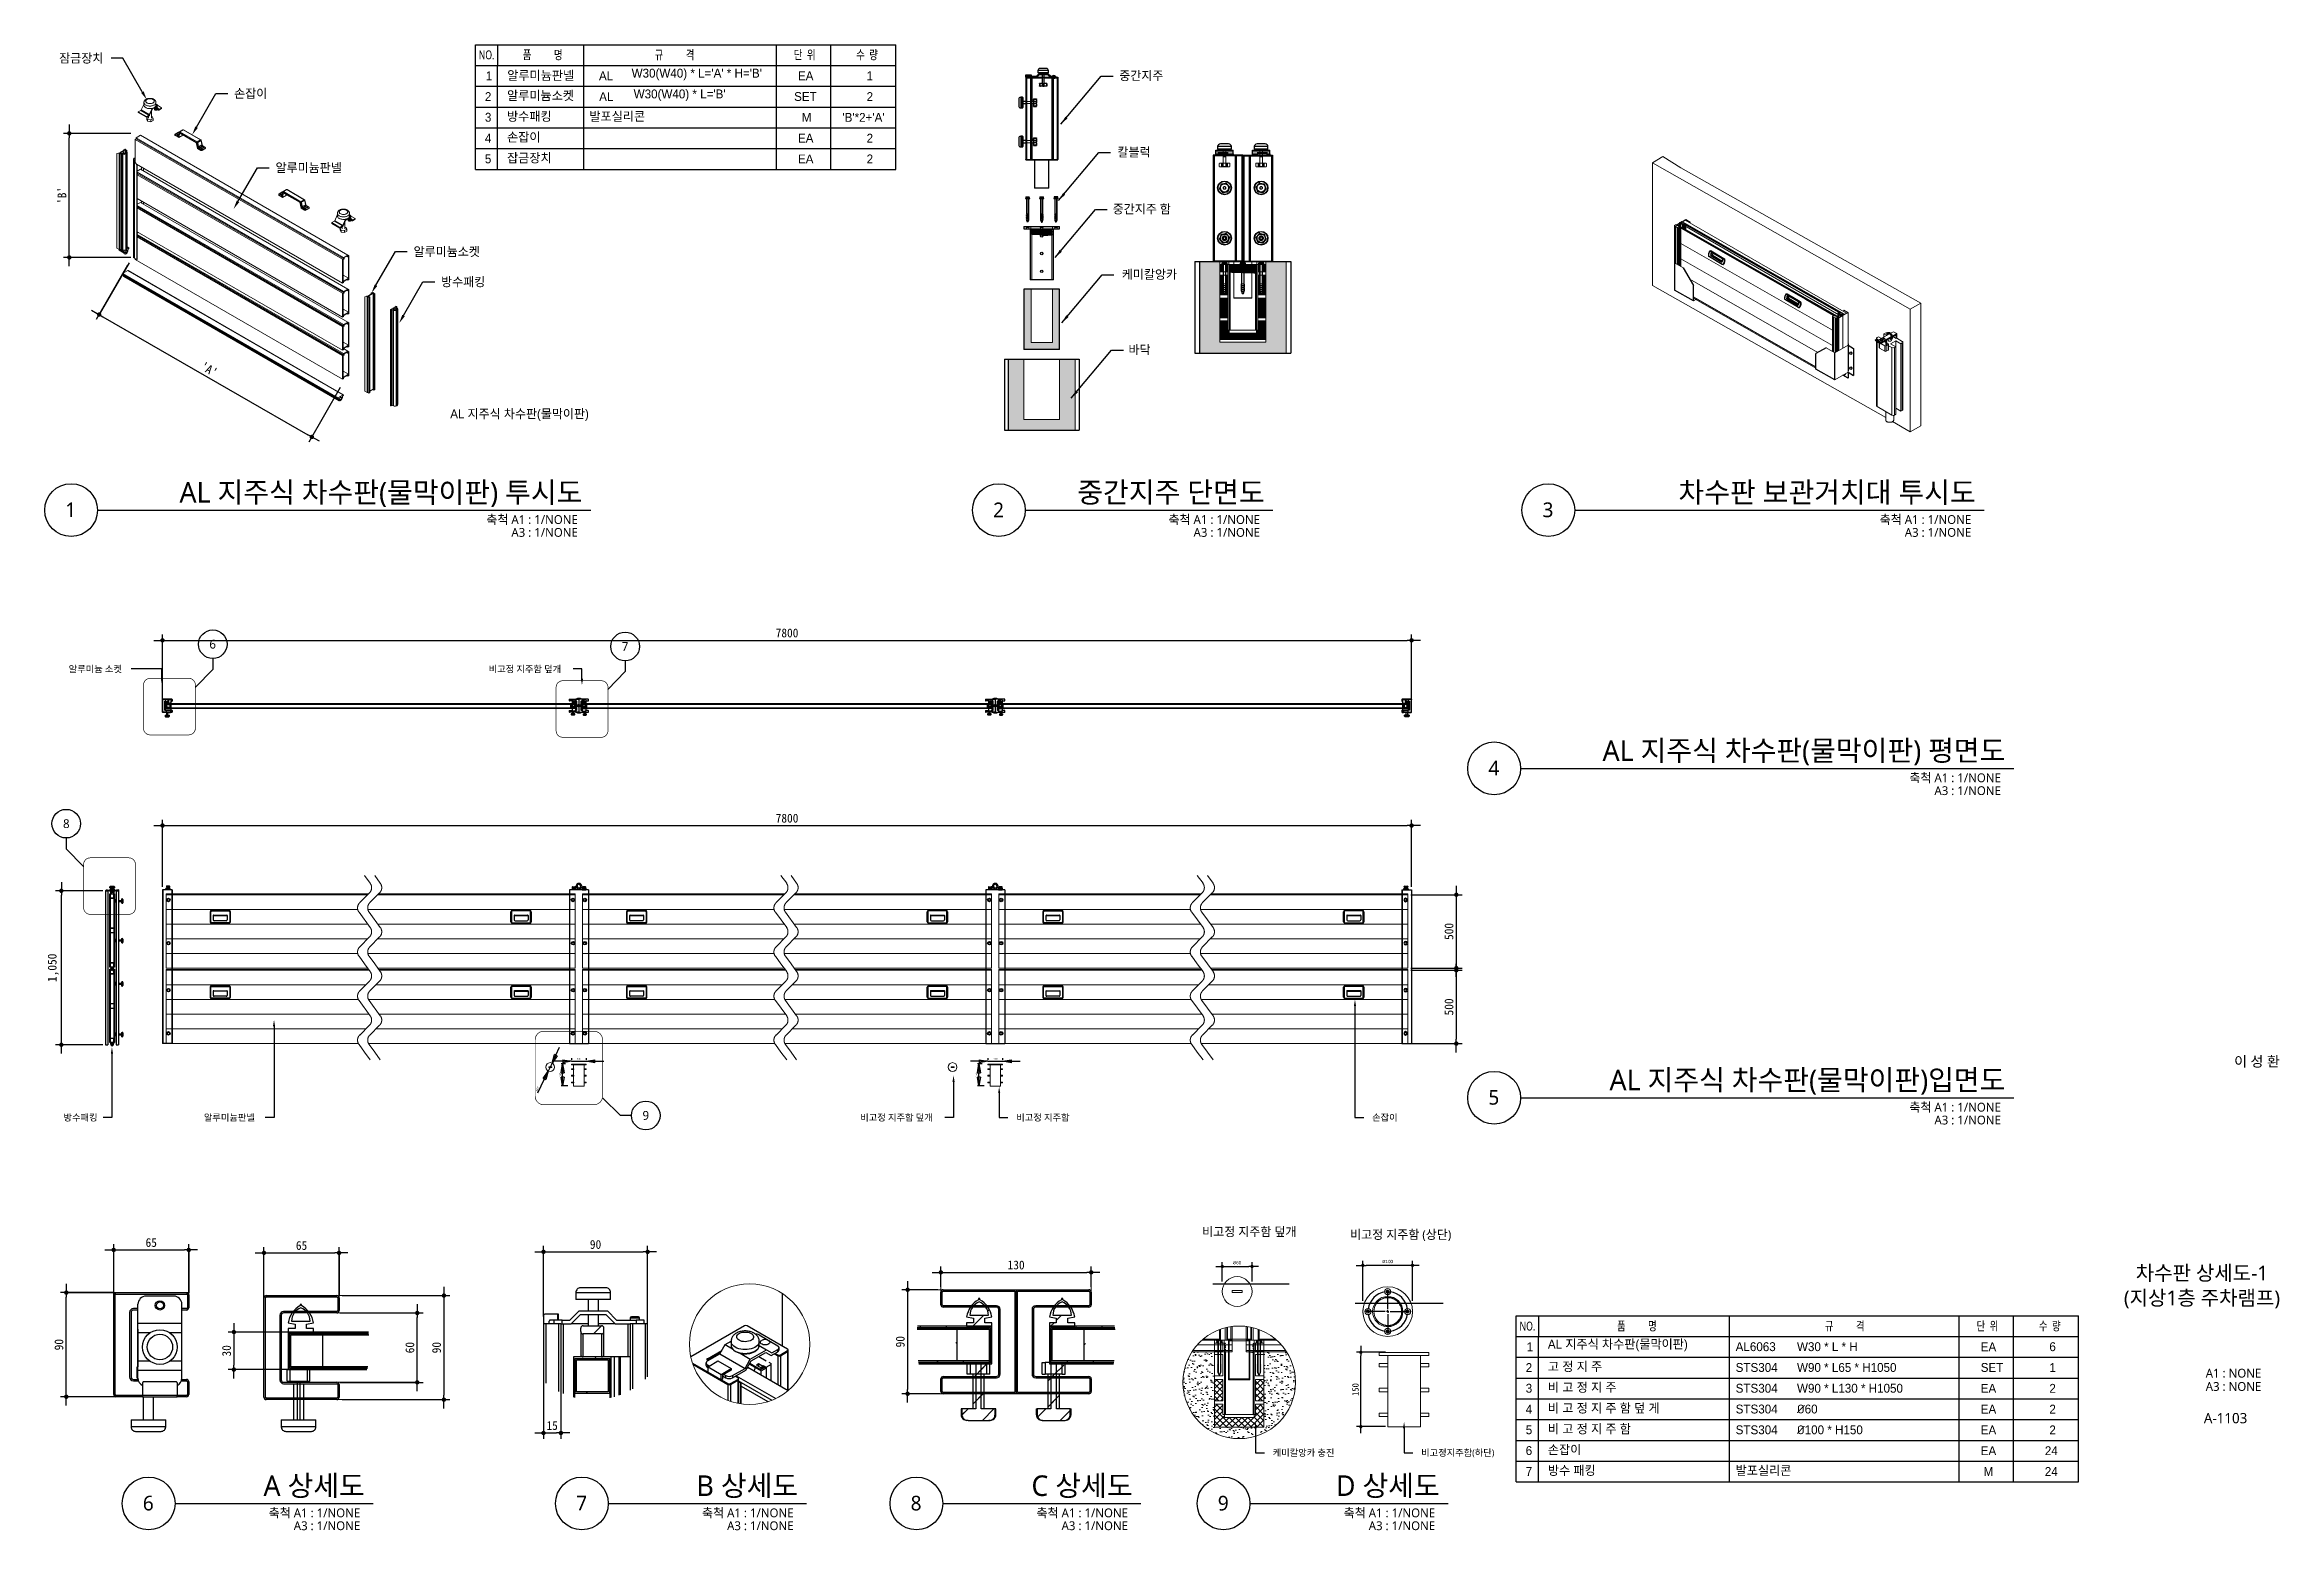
# Model space of a CAD drawing. Header units: millimetres. Extents: x 4892990 to 5673724, y 2128419 to 2381812.
# Drawn here: x 5645767 to 5661005, y 2371363 to 2381494 of the extents above; entities that cross this region are included whole.
import ezdxf
from ezdxf.enums import TextEntityAlignment as Align

# ---------------------------------------------------------------- set-up
doc = ezdxf.new("R2010")
doc.units = ezdxf.units.MM
doc.header["$LTSCALE"] = 1000
for name, pattern in [('CENTER2', [1.125, 0.75, -0.125, 0.125, -0.125]), ('DASHDOTX2', [2, 1, -0.5, 0, -0.5]), ('HIDDEN', [0.375, 0.25, -0.125]), ('HIDDEN2', [0.1875, 0.125, -0.0625])]:
    doc.linetypes.add(name, pattern=pattern)
doc.layers.get('0').update_dxf_attribs({"linetype": 'CONTINUOUS'})
for name, color, linetype in [('1', 1, 'CENTER2'), ('A-MKXS-MAK2', 3, 'DASHDOTX2'), ('A-MKXS-TEXT1', 3, 'CONTINUOUS'), ('A-MKXS-TEXT2', 7, 'CONTINUOUS'), ('BYBSE-1_DXF_CONTINUOUS_LINE', 7, 'CONTINUOUS'), ('치수', 1, 'CONTINUOUS')]:
    doc.layers.add(name, color=color, linetype=linetype)
for name, color, linetype, lineweight in [('A-BORD-TEXT', 3, 'CONTINUOUS', 25), ('A-DIMS', 7, 'CONTINUOUS', 25), ('A-MKXS-LEAD', 7, 'CONTINUOUS', 25), ('A-XXXX-SYMB', 7, 'CONTINUOUS', 25), ('A-XXXX-TXT1', 3, 'CONTINUOUS', 25), ('A-XXXX-TXT2', 3, 'CONTINUOUS', 25)]:
    doc.layers.add(name, color=color, linetype=linetype, lineweight=lineweight)
doc.layers.add('면적용', color=30, linetype='CONTINUOUS', plot=False)
doc.styles.add('HY울릉도L', font='malgun.ttf')
doc.styles.add('돋움체', font='')
doc.styles.add('맑은고딕', font='malgun.ttf')
doc.styles.add('울릉도L', font='')
doc.styles.get('돋움체').set_extended_font_data('DotumChe')
doc.styles.get('울릉도L').set_extended_font_data('HY울릉도L')
doc.dimstyles.new('CDIM', dxfattribs={"dimtxt": 3, "dimasz": 1.5, "dimexe": 2, "dimexo": 1, "dimgap": 1, "dimtad": 1, "dimdec": 0, "dimrnd": 0.5, "dimzin": 0, "dimdsep": 32, "dimlunit": 6, "dimtxsty": 'HY울릉도L', "dimblk1": '_CIDOT', "dimblk2": '_CIDOT', "dimsah": 1, "dimcen": 5.5, "dimclrd": 2, "dimclre": 2, "dimclrt": 7, "dimadec": 0, "dimazin": 0, "dimtfac": 1, "dimtdec": 0, "dimtix": 1, "dimtmove": 2, "dimatfit": 1, "dimldrblk": '_CIDOT', "dimfxl": 1, "dimtolj": 1, "dimtzin": 0, "dimlwd": -1, "dimarcsym": 0})
doc.dimstyles.new('scale2', dxfattribs={"dimscale": 2, "dimtxt": 2, "dimasz": 1.5, "dimexe": 2, "dimexo": 2, "dimgap": 0.7, "dimtad": 3, "dimtoh": 1, "dimdec": 3, "dimdsep": 46, "dimtxsty": '울릉도L', "dimblk": 'CLOSED', "dimcen": 1.5, "dimclrd": 8, "dimclre": 8, "dimclrt": 7, "dimazin": 2, "dimtfac": 1, "dimtdec": 3, "dimtix": 1, "dimtmove": 0, "dimatfit": 3, "dimldrblk": 'CLOSED', "dimfxl": 1, "dimlwd": -1, "dimlwe": -1, "dimarcsym": 0})
doc.dimstyles.new('SLDDIMSTYLE6', dxfattribs={"dimtxt": 0.18, "dimasz": 59.345215, "dimexe": 0, "dimexo": 0.0625, "dimgap": 0, "dimtad": 0, "dimtih": 1, "dimtoh": 1, "dimdec": 0, "dimrnd": 1e-09, "dimzin": 0, "dimdsep": 46, "dimsah": 1, "dimcen": 0.09, "dimadec": 0, "dimazin": 0, "dimtfac": 59.345215, "dimtdec": 0, "dimtofl": 0, "dimtmove": 0, "dimatfit": 3, "dimfxl": 1, "dimfrac": 2, "dimtolj": 1, "dimtzin": 0, "dimarcsym": 0})
pattern_1 = [(0, (-580642.836, 3976756.53), (0, 16.64208), [23.79, -1.17]), (0, (-580642.836, 3976763.55), (0, 16.64208), [23.79, -1.17]), (0, (-580636.596, 3976764.851), (0, 16.64208), [11.31, -1.17]), (0, (-580636.596, 3976771.871), (0, 16.64208), [11.31, -1.17]), (90, (-580642.836, 3976756.53), (-24.96, 2e-15), [7.02, -9.62208]), (90, (-580644.006, 3976756.53), (-24.96, 2e-15), [7.02, -9.62208]), (90, (-580636.596, 3976764.851), (-12.48, 8e-16), [7.02, -9.62208]), (90, (-580637.766, 3976764.851), (-12.48, 8e-16), [7.02, -9.62208])]

msp = doc.modelspace()

# ---------------------------------------------------------------- texts
at = {"style": '맑은고딕', "width": 0.75}
for s, height, p in [('NO.', 60.574, (5648779.87, 2381424.3)), ('품          명', 60.5742, (5649162.08, 2381424.22)), ('규          격', 60.5742, (5650061.95, 2381424.55)), ('단  위', 60.574, (5650948.98, 2381425.03)), ('수  량', 60.574, (5651374.08, 2381424.22)), ('NO.', 60.574, (5655877.69, 2372755.87)), ('품          명', 60.5742, (5656624.48, 2372755.87)), ('규          격', 60.5742, (5658041.41, 2372755.87)), ('단  위', 60.574, (5659014.74, 2372755.87)), ('수  량', 60.574, (5659439.84, 2372755.87))]:
    msp.add_text(s, height=height, dxfattribs=at).set_placement(p, align=Align.MIDDLE_CENTER)
at = {"char_height": 60.5742, "attachment_point": 7, "style": '맑은고딕'}
for s, insert in [('{\\fGulim|b0|i0|c129|p50;1}', (5648774.89, 2381251.21)), ('{\\fGulim|b0|i0|c129|p50;알루미늄판넬}', (5648920.87, 2381246.57)), ('{\\fGulim|b0|i0|c129|p50;AL}', (5649546.39, 2381251.21)), ("{\\fGulim|b0|i0|c129|p50; W30(W40) * L='A' * H='B'}", (5649747.02, 2381251.21)), ('{\\fGulim|b0|i0|c129|p50;EA}', (5650903.32, 2381251.21)), ('{\\fGulim|b0|i0|c129|p50;1}', (5651371.45, 2381251.21)), ('{\\fGulim|b0|i0|c129|p50;2}', (5648768.38, 2381109.49)), ('{\\fGulim|b0|i0|c129|p50;알루미늄소켓}', (5648919.55, 2381109.49)), ('{\\fGulim|b0|i0|c129|p50;AL}', (5649547.77, 2381109.49)), ("{\\fGulim|b0|i0|c129|p50;W30(W40) * L='B'}", (5649782.93, 2381109.49)), ('{\\fGulim|b0|i0|c129|p50;SET}', (5650877.17, 2381109.49)), ('{\\fGulim|b0|i0|c129|p50;2}', (5651371.45, 2381109.49)), ('{\\fGulim|b0|i0|c129|p50;3}', (5648768.38, 2380967.77)), ('{\\fGulim|b0|i0|c129|p50;손잡이}', (5648919.55, 2380826.05)), ('{\\fGulim|b0|i0|c129|p50;방수패킹}', (5648919.55, 2380967.77)), ('{\\fGulim|b0|i0|c129|p50;발포실리콘}', (5649481.06, 2380967.77)), ('{\\fGulim|b0|i0|c129|p50;M}', (5650929.46, 2380967.77)), ("{\\fGulim|b0|i0|c129|p50;'B'*2+'A'}", (5651206.53, 2380967.77)), ('{\\fGulim|b0|i0|c129|p50;4}', (5648768.38, 2380826.05)), ('{\\fGulim|b0|i0|c129|p50;잡금장치}', (5648919.55, 2380684.33)), ('{\\fGulim|b0|i0|c129|p50;EA}', (5650903.32, 2380826.05)), ('{\\fGulim|b0|i0|c129|p50;2}', (5651371.45, 2380826.05)), ('{\\fGulim|b0|i0|c129|p50;5}', (5648768.38, 2380684.33)), ('{\\fGulim|b0|i0|c129|p50;EA}', (5650903.32, 2380684.33)), ('{\\fGulim|b0|i0|c129|p50;2}', (5651371.45, 2380684.33)), ('{\\fGulim|b0|i0|c129|p50;1}', (5655872.7, 2372584.14)), ('{\\fGulim|b0|i0|c129|p50;AL 지주식 차수판(물막이판)}', (5656017.37, 2372584.14)), ('{\\fGulim|b0|i0|c129|p50;AL6063}', (5657297.89, 2372584.14)), ('{\\fGulim|b0|i0|c129|p50;W30 * L * H}', (5657716.17, 2372584.14)), ('{\\fGulim|b0|i0|c129|p50;EA}', (5658969.07, 2372584.14)), ('{\\fGulim|b0|i0|c129|p50;6}', (5659437.2, 2372584.14)), ('{\\fGulim|b0|i0|c129|p50;2}', (5655866.2, 2372442.42)), ('{\\fGulim|b0|i0|c129|p50;고 정 지 주}', (5656017.37, 2372442.42)), ('{\\fGulim|b0|i0|c129|p50;비 고 정 지 주}', (5656017.37, 2372300.7)), ('{\\fGulim|b0|i0|c129|p50;STS304}', (5657297.89, 2372442.42)), ('{\\fGulim|b0|i0|c129|p50;W90 * L65 * H1050}', (5657716.17, 2372442.42)), ('{\\fGulim|b0|i0|c129|p50;SET}', (5658969.07, 2372442.42)), ('{\\fGulim|b0|i0|c129|p50;1}', (5659437.2, 2372442.42)), ('{\\fGulim|b0|i0|c129|p50;4}', (5655866.2, 2372158.98)), ('{\\fGulim|b0|i0|c129|p50;3}', (5655866.2, 2372300.7)), ('{\\fGulim|b0|i0|c129|p50;비 고 정 지 주 함 덮 게}', (5656017.37, 2372158.98)), ('{\\fGulim|b0|i0|c129|p50;STS304}', (5657297.89, 2372300.7)), ('{\\fGulim|b0|i0|c129|p50;STS304}', (5657297.89, 2372158.98)), ('{\\fISOCPEUR|b0|i0|c0|p34;%%C\\fGulim|b0|i0|c129|p50;60}', (5657716.17, 2372158.98)), ('{\\fGulim|b0|i0|c129|p50;W90 * L130 * H1050}', (5657716.17, 2372300.7)), ('{\\fGulim|b0|i0|c129|p50;EA}', (5658969.07, 2372300.7)), ('{\\fGulim|b0|i0|c129|p50;EA}', (5658969.07, 2372158.98)), ('{\\fGulim|b0|i0|c129|p50;2}', (5659437.2, 2372300.7)), ('{\\fGulim|b0|i0|c129|p50;2}', (5659437.2, 2372158.98)), ('{\\fGulim|b0|i0|c129|p50;5}', (5655866.2, 2372017.26)), ('{\\fGulim|b0|i0|c129|p50;비 고 정 지 주 함}', (5656017.37, 2372017.26)), ('{\\fGulim|b0|i0|c129|p50;STS304}', (5657297.89, 2372017.26)), ('{\\fISOCPEUR|b0|i0|c0|p34;%%C\\fGulim|b0|i0|c129|p50;100 * H150}', (5657716.17, 2372017.26)), ('{\\fGulim|b0|i0|c129|p50;EA}', (5658969.07, 2372017.26)), ('{\\fGulim|b0|i0|c129|p50;2}', (5659437.2, 2372017.26)), ('{\\fGulim|b0|i0|c129|p50;6}', (5655866.2, 2371875.54)), ('{\\fGulim|b0|i0|c129|p50;손잡이}', (5656017.37, 2371875.54)), ('{\\fGulim|b0|i0|c129|p50;EA}', (5658969.07, 2371875.54)), ('{\\fGulim|b0|i0|c129|p50;24}', (5659406.26, 2371875.54)), ('{\\fGulim|b0|i0|c129|p50;7}', (5655866.2, 2371733.83)), ('{\\fGulim|b0|i0|c129|p50;방수 패킹}', (5656017.37, 2371733.83)), ('{\\fGulim|b0|i0|c129|p50;발포실리콘}', (5657297.89, 2371733.83)), ('{\\fGulim|b0|i0|c129|p50;M}', (5658988.62, 2371733.83)), ('{\\fGulim|b0|i0|c129|p50;24}', (5659406.26, 2371733.83))]:
    msp.add_mtext(s, dxfattribs=dict(at, insert=insert))
at = {"layer": 'A-BORD-TEXT', "style": '맑은고딕'}
for s, height, p in [('이 성 환', 70, (5661008.19, 2374525.09)), ('A1 : NONE', 60, (5660882.75, 2372404.54)), ('A3 : NONE', 60, (5660882.75, 2372313.84)), ('A-1103', 70, (5660786.95, 2372093.11))]:
    msp.add_text(s, height=height, dxfattribs=at).set_placement(p, align=Align.RIGHT)
for s, p in [('차수판 상세도-1', (5660477.98, 2373117.94)), ('(지상1층 주차램프)', (5660477.98, 2372947.83))]:
    msp.add_text(s, height=100, dxfattribs=at).set_placement(p, align=Align.MIDDLE_CENTER)
at = {"layer": 'A-MKXS-TEXT1', "style": '맑은고딕'}
for s, height, p in [('잠금장치', 60, (5645865.24, 2381401.2)), ('손잡이', 60, (5647058.33, 2381160.62)), ('알루미늄판넬', 60, (5647340.83, 2380654.53)), ('알루미늄소켓', 60, (5648282.03, 2380082.51)), ('방수패킹', 60, (5648470.01, 2379876.18)), ('알루미늄 소켓', 45, (5645929.96, 2377235.61)), ('비고정 지주함 덮개', 45, (5648794.26, 2377235.61)), ('방수패킹', 45, (5645895.04, 2374177.99)), ('알루미늄판넬', 45, (5646852.08, 2374177.99)), ('비고정 지주함 덮개', 45, (5651328.24, 2374177.99)), ('비고정 지주함', 45, (5652392.15, 2374177.99)), ('손잡이', 45, (5654818.52, 2374177.99)), ('케미칼앙카 충진', 45, (5654140.89, 2371892.23)), ('비고정지주함(하단)', 45, (5655153.42, 2371892.23))]:
    msp.add_text(s, height=height, dxfattribs=at).set_placement(p, align=Align.MIDDLE_LEFT)
for s, p in [('중간지주', (5653244.99, 2381282.29)), ('칼블럭', (5653194.8, 2380761.29)), ('중간지주 함', (5653248.06, 2380372.75)), ('케미칼앙카', (5653300.07, 2379927.01)), ('바닥', (5653232.5, 2379413.58))]:
    msp.add_text(s, height=60, dxfattribs=at).set_placement(p, align=Align.MIDDLE_CENTER)
at = {"layer": 'A-MKXS-TEXT2', "style": '맑은고딕'}
for s, p in [('6', (5646912.02, 2377405.7)), ('8', (5645913.9, 2376181.84)), ('9', (5649865.76, 2374192.61))]:
    msp.add_text(s, height=60, dxfattribs=at).set_placement(p, align=Align.MIDDLE)
msp.add_text('7', height=60, rotation=0.141735, dxfattribs=at).set_placement((5649724.18, 2377389.97), align=Align.MIDDLE)
at = {"layer": 'A-XXXX-TXT1', "style": '맑은고딕'}
for s, p in [('AL 지주식 차수판(물막이판) 투시도', (5649433.31, 2378329.1)), ('중간지주 단면도', (5654085.39, 2378329.1)), ('차수판 보관거치대 투시도', (5658935.36, 2378329.1)), ('AL 지주식 차수판(물막이판) 평면도', (5659137.68, 2376568.04)), ('AL 지주식 차수판(물막이판)입면도', (5659137.68, 2374321.92)), ('A 상세도', (5647949.38, 2371555.37)), ('B 상세도', (5650904.39, 2371555.37)), ('C 상세도', (5653185.3, 2371555.37)), ('D 상세도', (5655279.93, 2371555.37))]:
    msp.add_text(s, height=140, dxfattribs=at).set_placement(p, align=Align.BOTTOM_RIGHT)
for s, p in [('1', (5645944.2, 2378322.18)), ('2', (5652271.48, 2378322.18)), ('3', (5656018.15, 2378322.18)), ('4', (5655648.57, 2376561.12)), ('5', (5655648.57, 2374315)), ('6', (5646472.85, 2371548.45)), ('7', (5649427.87, 2371548.45)), ('8', (5651708.78, 2371548.45)), ('9', (5653803.41, 2371548.45))]:
    msp.add_text(s, height=100, dxfattribs=at).set_placement(p, align=Align.MIDDLE)
for s, p in [('축척 A1 : 1/NONE', (5649402.16, 2378285.59)), ('A3 : 1/NONE', (5649402.16, 2378198.03)), ('축척 A1 : 1/NONE', (5654054.24, 2378285.59)), ('A3 : 1/NONE', (5654054.24, 2378198.03)), ('축척 A1 : 1/NONE', (5658904.21, 2378285.59)), ('A3 : 1/NONE', (5658904.21, 2378198.03)), ('축척 A1 : 1/NONE', (5659106.53, 2376524.53)), ('A3 : 1/NONE', (5659106.53, 2376436.96)), ('축척 A1 : 1/NONE', (5659106.53, 2374278.41)), ('A3 : 1/NONE', (5659106.53, 2374190.84)), ('축척 A1 : 1/NONE', (5647918.23, 2371511.86)), ('축척 A1 : 1/NONE', (5650873.24, 2371511.86)), ('축척 A1 : 1/NONE', (5653154.15, 2371511.86)), ('축척 A1 : 1/NONE', (5655248.78, 2371511.86)), ('A3 : 1/NONE', (5647918.23, 2371424.3)), ('A3 : 1/NONE', (5650873.24, 2371424.3)), ('A3 : 1/NONE', (5653154.15, 2371424.3)), ('A3 : 1/NONE', (5655248.78, 2371424.3))]:
    msp.add_text(s, height=60, dxfattribs=at).set_placement(p, align=Align.TOP_RIGHT)
at = {"layer": 'A-XXXX-TXT2', "style": '맑은고딕'}
msp.add_text('비고정 지주함 (상단)', height=60, dxfattribs=at).set_placement((5654668.7, 2373349.73))
at = {"layer": 'A-XXXX-TXT2', "char_height": 60, "attachment_point": 1, "style": '맑은고딕'}
for s, insert, width in [('{\\fGulim|b0|i0|c129|p50;AL 지주식 차수판(물막이판)}', (5648532.34, 2379006.37), 1939.5345), ('비고정 지주함 덮개', (5653659.82, 2373428.88), 5818.6035)]:
    msp.add_mtext(s, dxfattribs=dict(at, insert=insert, width=width))

# ---------------------------------------------------------------- blocks, each defined once
blk = doc.blocks.new('_CIDOT')
at = {"color": 0, "linetype": 'ByBlock'}
blk.add_line((2, 0), (-1, 0), dxfattribs=at)
at = {"color": 0, "linetype": 'ByBlock', "const_width": 0.5}
blk.add_lwpolyline([(-0.25, 0, 1), (0.25, 0, 1)], format="xyb", close=True, dxfattribs=at)
blk = doc.blocks.new('*D56')
at = {"layer": 'A-DIMS', "lineweight": -2, "transparency": 16777216}
for p, q in [((5646353, 2380889), (5645894, 2380889)), ((5646353, 2380043), (5645894, 2380043))]:
    blk.add_line(p, q, dxfattribs=at)
at = {"layer": 'A-DIMS', "transparency": 16777216}
blk.add_line((5645934, 2380073), (5645934, 2380859), dxfattribs=at)
at = {"layer": 'A-DIMS', "transparency": 16777216, "xscale": 30, "yscale": 30, "zscale": 30}
for p, rotation in [((5645934, 2380889), 90), ((5645934, 2380043), 270)]:
    blk.add_blockref('_CIDOT', p, dxfattribs=dict(at, rotation=rotation))
at = {"layer": 'A-DIMS', "color": 3, "transparency": 16777216, "insert": (5645884, 2380466), "char_height": 60, "attachment_point": 5, "rotation": 90, "style": '돋움체'}
blk.add_mtext("\\A1;'B'", dxfattribs=at)
blk = doc.blocks.new('고정지주위')
at = {"color": 7, "linetype": 'Continuous', "lineweight": 25, "ltscale": 25}
for p, q in [((3938943, -1087239), (3938943, -1087153)), ((3938944, -1087239), (3938944, -1087153)), ((3939006, -1087151), (3938945, -1087151)), ((3938945, -1087152), (3939006, -1087152)), ((3938968, -1087240), (3938945, -1087240)), ((3938968, -1087241), (3938945, -1087241)), ((3938956, -1087168), (3938956, -1087224)), ((3938958, -1087168), (3938958, -1087224)), ((3938964, -1087165), (3938960, -1087165)), ((3938964, -1087166), (3938960, -1087166)), ((3938960, -1087226), (3938964, -1087226)), ((3938960, -1087227), (3938964, -1087227)), ((3938960, -1087261), (3938960, -1087267)), ((3938960, -1087261), (3938990, -1087261)), ((3938963, -1087225), (3938963, -1087215)), ((3938963, -1087215), (3938964, -1087215)), ((3938963, -1087225), (3938964, -1087225)), ((3938964, -1087178), (3938964, -1087161)), ((3938964, -1087175), (3938964, -1087174)), ((3938964, -1087175), (3938964, -1087175)), ((3939002, -1087178), (3938964, -1087178)), ((3938964, -1087186), (3938964, -1087178)), ((3938964, -1087183), (3938964, -1087180)), ((3938964, -1087180), (3938964, -1087180)), ((3938964, -1087183), (3938964, -1087183)), ((3938964, -1087183), (3938964, -1087215)), ((3938974, -1087186), (3938964, -1087186)), ((3938964, -1087210), (3938964, -1087186)), ((3938974, -1087210), (3938964, -1087210)), ((3938964, -1087218), (3938964, -1087210)), ((3938964, -1087215), (3938964, -1087215)), ((3939002, -1087218), (3938964, -1087218)), ((3938964, -1087225), (3938964, -1087218)), ((3938964, -1087271), (3938986, -1087271)), ((3938968, -1087229), (3938968, -1087240)), ((3938998, -1087240), (3938968, -1087240)), ((3938968, -1087240), (3938968, -1087241)), ((3938968, -1087241), (3938998, -1087241)), ((3938997, -1087228), (3938969, -1087228)), ((3938995, -1087154), (3938971, -1087154)), ((3938971, -1087241), (3938971, -1087261)), ((3938980, -1087261), (3938980, -1087241)), ((3938990, -1087267), (3938990, -1087261)), ((3939002, -1087186), (3938991, -1087186)), ((3939002, -1087210), (3938991, -1087210)), ((3938998, -1087229), (3938998, -1087240)), ((3938998, -1087241), (3938998, -1087240)), ((3939006, -1087240), (3938998, -1087240)), ((3939006, -1087241), (3938998, -1087241)), ((3939001, -1087227), (3939006, -1087227)), ((3939002, -1087178), (3939002, -1087161)), ((3939006, -1087165), (3939002, -1087165)), ((3939006, -1087166), (3939002, -1087166)), ((3939002, -1087186), (3939002, -1087178)), ((3939002, -1087210), (3939002, -1087186)), ((3939002, -1087218), (3939002, -1087210)), ((3939002, -1087225), (3939002, -1087218)), ((3939002, -1087226), (3939006, -1087226)), ((3939006, -1087153), (3939006, -1087164)), ((3939006, -1087228), (3939006, -1087239)), ((3939008, -1087153), (3939008, -1087164)), ((3939008, -1087228), (3939008, -1087239))]:
    blk.add_line(p, q, dxfattribs=at)
at = {"color": 8, "linetype": 'Continuous', "lineweight": 25, "ltscale": 25}
blk.add_line((3938990, -1087267), (3938960, -1087267), dxfattribs=at)
at = {"color": 7, "linetype": 'Continuous', "lineweight": 25, "ltscale": 625}
for centre, radius in [((3938983, -1087198), 15), ((3938983, -1087198), 11), ((3938983, -1087162), 4), ((3938983, -1087162), 3)]:
    blk.add_circle(centre, radius, dxfattribs=at)
for centre, radius, start, end in [((3938945, -1087153), 2, 90, 180), ((3938945, -1087239), 2, 180, 270), ((3938945, -1087153), 0.8, 90, 180), ((3938945, -1087239), 0.8, 180, 270), ((3938960, -1087168), 3.2, 90, 180), ((3938960, -1087224), 3.2, 180, 270), ((3938960, -1087168), 2, 90, 180), ((3938960, -1087224), 2, 180, 270), ((3938964, -1087267), 4, 180, 270), ((3938971, -1087161), 7, 90, 180), ((3938971, -1087225), 7, 180, 244.6231), ((3938969, -1087229), 1, 90, 180), ((3938986, -1087267), 4, 270, 0), ((3938995, -1087161), 7, 0, 90), ((3938997, -1087229), 1, 0, 90), ((3938995, -1087225), 7, 295.3769, 0), ((3939006, -1087153), 2, 0, 90), ((3939006, -1087153), 0.8, 0, 90), ((3939006, -1087164), 0.8, 270, 0), ((3939006, -1087164), 2, 270, 0), ((3939006, -1087228), 2, 0, 90), ((3939006, -1087228), 0.8, 0, 90), ((3939006, -1087239), 0.8, 270, 0), ((3939006, -1087239), 2, 270, 0)]:
    blk.add_arc(centre, radius, start, end, dxfattribs=at)
blk = doc.blocks.new('비고정지주(윗면)')
at = {"color": 7, "linetype": 'Continuous', "lineweight": 25, "ltscale": 30}
for p, q in [((3942240, -1086530), (3942240, -1086521)), ((3942241, -1086519), (3942305, -1086519)), ((3942305, -1086519), (3942305, -1086556)), ((3942368, -1086519), (3942305, -1086519)), ((3942370, -1086530), (3942370, -1086521)), ((3942240, -1086608), (3942240, -1086599)), ((3942258, -1086531), (3942241, -1086531)), ((3942241, -1086597), (3942258, -1086597)), ((3942258, -1086609), (3942241, -1086609)), ((3942253, -1086620), (3942253, -1086624)), ((3942277, -1086620), (3942253, -1086620)), ((3942273, -1086628), (3942257, -1086628)), ((3942258, -1086527), (3942258, -1086546)), ((3942282, -1086546), (3942258, -1086546)), ((3942258, -1086546), (3942258, -1086550)), ((3942282, -1086550), (3942258, -1086550)), ((3942258, -1086550), (3942258, -1086553)), ((3942258, -1086553), (3942258, -1086576)), ((3942258, -1086576), (3942258, -1086579)), ((3942282, -1086579), (3942258, -1086579)), ((3942258, -1086579), (3942258, -1086583)), ((3942282, -1086583), (3942258, -1086583)), ((3942258, -1086583), (3942258, -1086601)), ((3942258, -1086605), (3942258, -1086609)), ((3942282, -1086609), (3942258, -1086609)), ((3942282, -1086609), (3942258, -1086609)), ((3942258, -1086609), (3942258, -1086609)), ((3942261, -1086609), (3942261, -1086620)), ((3942278, -1086523), (3942262, -1086523)), ((3942278, -1086601), (3942262, -1086601)), ((3942269, -1086620), (3942269, -1086609)), ((3942277, -1086624), (3942277, -1086620)), ((3942282, -1086527), (3942282, -1086546)), ((3942288, -1086531), (3942282, -1086531)), ((3942282, -1086546), (3942283, -1086546)), ((3942282, -1086546), (3942282, -1086550)), ((3942282, -1086548), (3942285, -1086547)), ((3942282, -1086549), (3942282, -1086549)), ((3942282, -1086550), (3942282, -1086553)), ((3942285, -1086551), (3942282, -1086551)), ((3942282, -1086553), (3942282, -1086576)), ((3942282, -1086554), (3942285, -1086554)), ((3942282, -1086576), (3942282, -1086579)), ((3942282, -1086579), (3942282, -1086583)), ((3942282, -1086580), (3942285, -1086580)), ((3942282, -1086583), (3942282, -1086601)), ((3942284, -1086596), (3942282, -1086596)), ((3942282, -1086597), (3942288, -1086597)), ((3942282, -1086605), (3942282, -1086609)), ((3942305, -1086609), (3942282, -1086609)), ((3942282, -1086609), (3942282, -1086609)), ((3942284, -1086596), (3942284, -1086580)), ((3942285, -1086554), (3942285, -1086551)), ((3942285, -1086554), (3942285, -1086561)), ((3942285, -1086568), (3942285, -1086580)), ((3942305, -1086561), (3942286, -1086561)), ((3942286, -1086568), (3942305, -1086568)), ((3942290, -1086561), (3942290, -1086533)), ((3942290, -1086596), (3942290, -1086568)), ((3942324, -1086561), (3942305, -1086561)), ((3942305, -1086568), (3942324, -1086568)), ((3942305, -1086572), (3942305, -1086609)), ((3942305, -1086609), (3942328, -1086609)), ((3942320, -1086561), (3942320, -1086533)), ((3942320, -1086596), (3942320, -1086568)), ((3942321, -1086531), (3942328, -1086531)), ((3942328, -1086597), (3942321, -1086597)), ((3942326, -1086596), (3942326, -1086579)), ((3942326, -1086579), (3942328, -1086579)), ((3942326, -1086596), (3942328, -1086596)), ((3942328, -1086527), (3942328, -1086546)), ((3942328, -1086546), (3942352, -1086546)), ((3942328, -1086546), (3942328, -1086550)), ((3942328, -1086550), (3942352, -1086550)), ((3942328, -1086550), (3942328, -1086553)), ((3942328, -1086553), (3942328, -1086576)), ((3942328, -1086576), (3942328, -1086579)), ((3942328, -1086579), (3942352, -1086579)), ((3942328, -1086579), (3942328, -1086583)), ((3942328, -1086583), (3942352, -1086583)), ((3942328, -1086583), (3942328, -1086601)), ((3942328, -1086605), (3942328, -1086609)), ((3942328, -1086609), (3942352, -1086609)), ((3942328, -1086609), (3942352, -1086609)), ((3942328, -1086609), (3942328, -1086609)), ((3942332, -1086523), (3942348, -1086523)), ((3942332, -1086601), (3942348, -1086601)), ((3942333, -1086620), (3942333, -1086624)), ((3942333, -1086620), (3942357, -1086620)), ((3942337, -1086628), (3942353, -1086628)), ((3942341, -1086609), (3942341, -1086620)), ((3942349, -1086620), (3942349, -1086609)), ((3942352, -1086527), (3942352, -1086546)), ((3942352, -1086531), (3942368, -1086531)), ((3942352, -1086546), (3942352, -1086550)), ((3942352, -1086550), (3942352, -1086553)), ((3942352, -1086553), (3942352, -1086576)), ((3942352, -1086576), (3942352, -1086579)), ((3942352, -1086579), (3942352, -1086583)), ((3942352, -1086583), (3942352, -1086601)), ((3942368, -1086597), (3942352, -1086597)), ((3942352, -1086605), (3942352, -1086609)), ((3942352, -1086609), (3942368, -1086609)), ((3942352, -1086609), (3942352, -1086609)), ((3942357, -1086624), (3942357, -1086620)), ((3942370, -1086608), (3942370, -1086599))]:
    blk.add_line(p, q, dxfattribs=at)
at = {"color": 8, "linetype": 'Continuous', "lineweight": 25, "ltscale": 30}
for p, q in [((3942277, -1086624), (3942253, -1086624)), ((3942265, -1086553), (3942258, -1086553)), ((3942265, -1086576), (3942258, -1086576)), ((3942282, -1086553), (3942274, -1086553)), ((3942282, -1086576), (3942274, -1086576)), ((3942305, -1086561), (3942305, -1086568)), ((3942328, -1086553), (3942335, -1086553)), ((3942328, -1086576), (3942335, -1086576)), ((3942333, -1086624), (3942357, -1086624)), ((3942344, -1086553), (3942352, -1086553)), ((3942344, -1086576), (3942352, -1086576))]:
    blk.add_line(p, q, dxfattribs=at)
at = {"color": 7, "linetype": 'Continuous', "lineweight": 25, "ltscale": 30, "flags": 128}
for points in [[(3942282, -1086546), (3942283, -1086546), (3942283, -1086546)], [(3942284, -1086544), (3942284, -1086543), (3942284, -1086533)], [(3942328, -1086578), (3942328, -1086578), (3942327, -1086579)], [(3942327, -1086579), (3942328, -1086578), (3942328, -1086578)]]:
    blk.add_lwpolyline(points, dxfattribs=at)
at = {"color": 8, "linetype": 'Continuous', "lineweight": 25, "ltscale": 30, "flags": 128}
for points in [[(3942282, -1086546), (3942282, -1086546), (3942283, -1086546)], [(3942284, -1086597), (3942284, -1086597), (3942284, -1086596)], [(3942325, -1086531), (3942325, -1086532), (3942325, -1086533)]]:
    blk.add_lwpolyline(points, dxfattribs=at)
at = {"color": 7, "linetype": 'Continuous', "lineweight": 25, "ltscale": 900}
for centre, radius in [((3942270, -1086564), 12), ((3942270, -1086564), 8), ((3942270, -1086527), 1.2), ((3942340, -1086564), 12), ((3942340, -1086564), 8), ((3942340, -1086527), 2)]:
    blk.add_circle(centre, radius, dxfattribs=at)
for centre, radius, start, end in [((3942241, -1086521), 1.6, 90, 180), ((3942305, -1086570), 54.2, 67.8502, 112.1498), ((3942305, -1086569), 54, 89.9627, 112.1871), ((3942305, -1086569), 54, 67.8129, 90.0373), ((3942368, -1086521), 1.6, 0, 90), ((3942241, -1086530), 1.6, 180, 270), ((3942241, -1086599), 1.6, 90, 180), ((3942241, -1086608), 1.6, 180, 270), ((3942257, -1086624), 4, 180, 270), ((3942262, -1086527), 4, 90, 180), ((3942262, -1086605), 4, 90, 180), ((3942262, -1086601), 4, 180, 203.5782), ((3942273, -1086624), 4, 270, 0), ((3942278, -1086527), 4, 0, 90), ((3942278, -1086605), 4, 0, 90), ((3942278, -1086601), 4, 336.4218, 0), ((3942204, -1086553), 80.8, 4.3702, 15.7934), ((3942270, -1086542), 15.7, 339.5691, 39.7894), ((3942186, -1086546), 96.4, 359.9602, 7.7486), ((3942302, -1086564), 24, 120, 146.4427), ((3942282, -1086545), 4, 270, 318.5723), ((3942286, -1086564), 3.2, 90, 270), ((3942267, -1086585), 19.4, 321.4428, 2.7272), ((3942222, -1086536), 62.3, 352.4846, 4.2534), ((3942302, -1086564), 24, 220.8725, 240), ((3942282, -1086584), 4, 0, 65.623), ((3942214, -1086595), 70.3, 359.1495, 9.1549), ((3942241, -1086594), 43.6, 354.8694, 13.0431), ((3942305, -1086559), 54, 247.8129, 270.0373), ((3942305, -1086559), 54.2, 247.8502, 292.1498), ((3942302, -1086564), 16, 138.5904, 168.463), ((3942302, -1086564), 16, 191.537, 221.4096), ((3942288, -1086533), 1.6, 0, 90), ((3942288, -1086596), 1.6, 270, 0), ((3942305, -1086564), 8, 23.5782, 156.4218), ((3942305, -1086564), 8, 203.5782, 270), ((3942305, -1086564), 6.95, 27.4144, 152.5856), ((3942305, -1086564), 6.95, 207.4144, 270), ((3942305, -1086564), 8, 270, 336.4218), ((3942305, -1086564), 6.95, 270, 332.5856), ((3942305, -1086559), 54, 269.9627, 292.1871), ((3942321, -1086533), 1.6, 90, 180), ((3942308, -1086564), 24, 33.5573, 60), ((3942308, -1086564), 16, 11.537, 41.4096), ((3942308, -1086564), 16, 318.5904, 348.463), ((3942308, -1086564), 24, 300, 319.1275), ((3942321, -1086596), 1.6, 180, 270), ((3942343, -1086544), 19.4, 141.4428, 182.7272), ((3942327, -1086545), 4, 180, 272.8805), ((3942336, -1086588), 12.4, 143.8644, 228.8381), ((3942324, -1086564), 3.2, 270, 90), ((3942351, -1086535), 26, 172.9374, 207.7931), ((3942357, -1086534), 31.8, 178.1913, 204.0323), ((3942395, -1086595), 70.3, 170.8451, 180.8505), ((3942368, -1086594), 43.6, 166.9569, 185.1306), ((3942332, -1086527), 4, 90, 180), ((3942332, -1086601), 4, 180, 203.5782), ((3942332, -1086605), 4, 90, 180), ((3942337, -1086624), 4, 180, 270), ((3942348, -1086527), 4, 0, 90), ((3942348, -1086605), 4, 0, 90), ((3942348, -1086601), 4, 336.4218, 0), ((3942353, -1086624), 4, 270, 0), ((3942368, -1086530), 1.6, 270, 0), ((3942368, -1086599), 1.6, 0, 90), ((3942368, -1086608), 1.6, 270, 0)]:
    blk.add_arc(centre, radius, start, end, dxfattribs=at)
at = {"color": 8, "linetype": 'Continuous', "lineweight": 25, "ltscale": 900}
for centre, radius, start, end in [((3942212, -1086537), 72.2, 354.3612, 4.0917), ((3942193, -1086596), 91.5, 359.9379, 7.2646), ((3942360, -1086533), 34.5, 179.3366, 202.3487), ((3942377, -1086593), 51.5, 170.302, 184.8641)]:
    blk.add_arc(centre, radius, start, end, dxfattribs=at)
blk = doc.blocks.new('비고정지주앞')
at = {"color": 7, "linetype": 'Continuous', "lineweight": 25, "ltscale": 30}
for p, q in [((3938558, -1088299), (3938558, -1089349)), ((3938688, -1088299), (3938558, -1088299)), ((3938576, -1088283), (3938576, -1088287)), ((3938576, -1088287), (3938600, -1088287)), ((3938600, -1088288), (3938576, -1088288)), ((3938576, -1088288), (3938576, -1088290)), ((3938600, -1088290), (3938576, -1088290)), ((3938576, -1088290), (3938576, -1088293)), ((3938600, -1088293), (3938576, -1088293)), ((3938576, -1088293), (3938576, -1088294)), ((3938600, -1088294), (3938576, -1088294)), ((3938576, -1088294), (3938576, -1088299)), ((3938600, -1088299), (3938576, -1088299)), ((3938580, -1088279), (3938596, -1088279)), ((3938584, -1088287), (3938584, -1088288)), ((3938592, -1088288), (3938592, -1088287)), ((3938600, -1088287), (3938600, -1088283)), ((3938600, -1088288), (3938600, -1088290)), ((3938600, -1088290), (3938600, -1088293)), ((3938600, -1088293), (3938600, -1088294)), ((3938600, -1088294), (3938600, -1088299)), ((3938615, -1088292), (3938615, -1088299)), ((3938616, -1088287), (3938623, -1088287)), ((3938623, -1088287), (3938629, -1088287)), ((3938631, -1088299), (3938630, -1088292)), ((3938646, -1088283), (3938646, -1088287)), ((3938670, -1088287), (3938646, -1088287)), ((3938646, -1088288), (3938670, -1088288)), ((3938646, -1088288), (3938646, -1088290)), ((3938646, -1088290), (3938670, -1088290)), ((3938646, -1088290), (3938646, -1088293)), ((3938646, -1088293), (3938670, -1088293)), ((3938646, -1088293), (3938646, -1088294)), ((3938646, -1088294), (3938670, -1088294)), ((3938646, -1088294), (3938646, -1088299)), ((3938646, -1088299), (3938670, -1088299)), ((3938666, -1088279), (3938650, -1088279)), ((3938654, -1088287), (3938654, -1088288)), ((3938662, -1088288), (3938662, -1088287)), ((3938670, -1088287), (3938670, -1088283)), ((3938670, -1088288), (3938670, -1088290)), ((3938670, -1088290), (3938670, -1088293)), ((3938670, -1088293), (3938670, -1088294)), ((3938670, -1088294), (3938670, -1088299)), ((3938688, -1088299), (3938688, -1089349)), ((3938558, -1089349), (3938688, -1089349))]:
    blk.add_line(p, q, dxfattribs=at)
at = {"color": 8, "linetype": 'Continuous', "lineweight": 25, "ltscale": 30}
for p, q in [((3938576, -1088283), (3938600, -1088283)), ((3938623, -1088255), (3938623, -1088262)), ((3938670, -1088283), (3938646, -1088283))]:
    blk.add_line(p, q, dxfattribs=at)
at = {"color": 7, "linetype": 'Continuous', "lineweight": 25, "ltscale": 900}
for centre, radius in [((3938583, -1088369), 12), ((3938583, -1088369), 8), ((3938663, -1088369), 12), ((3938663, -1088369), 8), ((3938583, -1088664), 12), ((3938663, -1088664), 12), ((3938583, -1088664), 8), ((3938663, -1088664), 8), ((3938583, -1088984), 12), ((3938583, -1088984), 8), ((3938663, -1088984), 12), ((3938663, -1088984), 8), ((3938583, -1089279), 12), ((3938663, -1089279), 12)]:
    blk.add_circle(centre, radius, dxfattribs=at)
at = {"color": 7, "linetype": 'Continuous', "lineweight": 25, "ltscale": 30}
for centre in [(3938583, -1089279), (3938663, -1089279)]:
    blk.add_circle(centre, 8, dxfattribs=at)
at = {"color": 7, "linetype": 'Continuous', "lineweight": 25, "ltscale": 900}
for centre, radius, start, end in [((3938580, -1088283), 4, 90, 180), ((3938596, -1088283), 4, 0, 90), ((3938623, -1088275), 19.2, 90, 247.1735), ((3938623, -1088275), 12.8, 90, 180), ((3938623, -1088275), 12.8, 180, 249.6359), ((3938623, -1088275), 19.2, 0, 90), ((3938623, -1088275), 12.8, 290.3641, 90), ((3938623, -1088275), 19.2, 292.8265, 0), ((3938650, -1088283), 4, 90, 180), ((3938666, -1088283), 4, 0, 90)]:
    blk.add_arc(centre, radius, start, end, dxfattribs=at)
blk = doc.blocks.new('고정지주앞좌')
at = {"color": 7, "linetype": 'Continuous', "lineweight": 25, "ltscale": 30}
for p, q in [((3939008, -1088299), (3938943, -1088299)), ((3938943, -1088299), (3938943, -1089349)), ((3938944, -1088299), (3938944, -1089349)), ((3938950, -1088299), (3938949, -1088299)), ((3938999, -1088299), (3938950, -1088299)), ((3938996, -1088290), (3938965, -1088290)), ((3938965, -1088296), (3938965, -1088290)), ((3938965, -1088296), (3938965, -1088299)), ((3938969, -1088296), (3938965, -1088296)), ((3938969, -1088277), (3938969, -1088282)), ((3938981, -1088282), (3938969, -1088282)), ((3938969, -1088292), (3938969, -1088293)), ((3938993, -1088292), (3938969, -1088292)), ((3938969, -1088293), (3938993, -1088293)), ((3938969, -1088293), (3938969, -1088299)), ((3938993, -1088299), (3938969, -1088299)), ((3938981, -1088274), (3938972, -1088274)), ((3938977, -1088282), (3938977, -1088290)), ((3938989, -1088274), (3938981, -1088274)), ((3938993, -1088282), (3938981, -1088282)), ((3938984, -1088290), (3938984, -1088282)), ((3938993, -1088282), (3938993, -1088277)), ((3938993, -1088293), (3938993, -1088292)), ((3938993, -1088293), (3938993, -1088299)), ((3938996, -1088296), (3938993, -1088296)), ((3938996, -1088296), (3938996, -1088290)), ((3938996, -1088299), (3938996, -1088296)), ((3939006, -1088299), (3939006, -1089349)), ((3939008, -1088299), (3939008, -1089349)), ((3939008, -1089349), (3938943, -1089349))]:
    blk.add_line(p, q, dxfattribs=at)
at = {"color": 8, "linetype": 'Continuous', "lineweight": 25, "ltscale": 30}
for p, q in [((3938969, -1088277), (3938981, -1088277)), ((3938981, -1088277), (3938993, -1088277))]:
    blk.add_line(p, q, dxfattribs=at)
at = {"color": 7, "linetype": 'Continuous', "lineweight": 25, "ltscale": 900}
for centre, radius in [((3938983, -1088369), 12), ((3938983, -1088369), 8.8), ((3938983, -1088664), 12), ((3938983, -1088664), 8.8), ((3938983, -1088984), 12), ((3938983, -1088984), 8.8), ((3938983, -1089279), 12), ((3938983, -1089279), 8.8)]:
    blk.add_circle(centre, radius, dxfattribs=at)
for centre, start, end in [((3938972, -1088277), 90, 180), ((3938989, -1088277), 0, 90)]:
    blk.add_arc(centre, 3.2, start, end, dxfattribs=at)
blk = doc.blocks.new('H450차수판옆')
at = {"color": 7, "linetype": 'Continuous', "lineweight": 25, "ltscale": 25}
for p, q in [((2065358, -461884), (2065388, -461884)), ((2065358, -462384), (2065358, -461884)), ((2065359, -461885), (2065386, -461885)), ((2065359, -461885), (2065359, -462384)), ((2065366, -461884), (2065379, -461884)), ((2065386, -462384), (2065386, -461885)), ((2065388, -461884), (2065388, -462384)), ((2065386, -461915), (2065359, -461915)), ((2065385, -461886), (2065360, -461886)), ((2065360, -461886), (2065360, -461914)), ((2065360, -461914), (2065385, -461914)), ((2065385, -461914), (2065385, -461886)), ((2065386, -462119), (2065359, -462119)), ((2065359, -462149), (2065386, -462149)), ((2065385, -462120), (2065360, -462120)), ((2065360, -462120), (2065360, -462148)), ((2065360, -462148), (2065385, -462148)), ((2065385, -462120), (2065385, -462148)), ((2065386, -462384), (2065358, -462384)), ((2065359, -462354), (2065386, -462354)), ((2065385, -462355), (2065360, -462355)), ((2065360, -462355), (2065360, -462383)), ((2065360, -462383), (2065385, -462383)), ((2065362, -462392), (2065368, -462391)), ((2065363, -462387), (2065363, -462384)), ((2065363, -462384), (2065382, -462384)), ((2065369, -462387), (2065363, -462387)), ((2065365, -462394), (2065381, -462394)), ((2065368, -462391), (2065369, -462387)), ((2065372, -462408), (2065372, -462407)), ((2065373, -462408), (2065372, -462408)), ((2065373, -462407), (2065373, -462408)), ((2065376, -462387), (2065378, -462391)), ((2065382, -462387), (2065376, -462387)), ((2065378, -462391), (2065384, -462392)), ((2065382, -462384), (2065382, -462387)), ((2065385, -462383), (2065385, -462355)), ((2065386, -462354), (2065386, -462384)), ((2065388, -462384), (2065386, -462384))]:
    blk.add_line(p, q, dxfattribs=at)
for centre, radius, start, end in [((2065383, -462388), 21.5, 190, 240.1926), ((2065377, -462394), 12.3, 180, 249.649), ((2065362, -462388), 21.5, 299.8074, 350), ((2065368, -462394), 12.3, 290.351, 0)]:
    blk.add_arc(centre, radius, start, end, dxfattribs=at)
blk = doc.blocks.new('H950고정지주옆')
at = {"color": 7, "linetype": 'Continuous', "lineweight": 25, "ltscale": 25}
for p, q in [((2065061, -461324), (2065061, -462374)), ((2065061, -461324), (2065072, -461324)), ((2065062, -461324), (2065062, -461321)), ((2065062, -461321), (2065069, -461321)), ((2065066, -461321), (2065066, -461319)), ((2065074, -461319), (2065066, -461319)), ((2065067, -461318), (2065073, -461318)), ((2065069, -461321), (2065069, -461324)), ((2065086, -461321), (2065069, -461321)), ((2065072, -461324), (2065074, -461324)), ((2065074, -461319), (2065074, -461321)), ((2065087, -461324), (2065074, -461324)), ((2065076, -461324), (2065076, -462374)), ((2065094, -461313), (2065086, -461321)), ((2065095, -461316), (2065087, -461324)), ((2065087, -461324), (2065102, -461324)), ((2065091, -461303), (2065091, -461297)), ((2065121, -461297), (2065091, -461297)), ((2065091, -461303), (2065121, -461303)), ((2065119, -461313), (2065094, -461313)), ((2065095, -461293), (2065117, -461293)), ((2065117, -461316), (2065095, -461316)), ((2065097, -461331), (2065097, -461328)), ((2065097, -461344), (2065097, -461331)), ((2065097, -461344), (2065117, -461344)), ((2065115, -461326), (2065099, -461326)), ((2065099, -461333), (2065115, -461333)), ((2065099, -461333), (2065099, -461344)), ((2065102, -461313), (2065102, -461303)), ((2065102, -461326), (2065102, -461316)), ((2065111, -461303), (2065111, -461313)), ((2065111, -461316), (2065111, -461326)), ((2065111, -461324), (2065125, -461324)), ((2065115, -461344), (2065115, -461333)), ((2065125, -461324), (2065117, -461316)), ((2065117, -461331), (2065117, -461328)), ((2065117, -461331), (2065117, -461344)), ((2065127, -461321), (2065119, -461313)), ((2065133, -461385), (2065120, -461385)), ((2065133, -461394), (2065120, -461394)), ((2065133, -461402), (2065120, -461402)), ((2065121, -461297), (2065121, -461303)), ((2065133, -461324), (2065125, -461324)), ((2065133, -461321), (2065127, -461321)), ((2065133, -461324), (2065133, -461321)), ((2065133, -461321), (2065140, -461321)), ((2065134, -461324), (2065133, -461324)), ((2065133, -461385), (2065133, -461394)), ((2065133, -461389), (2065134, -461389)), ((2065133, -461394), (2065133, -461402)), ((2065134, -461398), (2065133, -461398)), ((2065134, -461324), (2065134, -462374)), ((2065134, -461324), (2065136, -461324)), ((2065136, -461316), (2065137, -461316)), ((2065136, -461321), (2065136, -461316)), ((2065137, -461321), (2065136, -461321)), ((2065136, -461324), (2065147, -461324)), ((2065137, -461316), (2065137, -461321)), ((2065137, -461316), (2065148, -461316)), ((2065143, -461321), (2065137, -461321)), ((2065140, -461321), (2065140, -461324)), ((2065144, -461324), (2065144, -461322)), ((2065147, -461324), (2065149, -461324)), ((2065149, -461317), (2065149, -461324)), ((2065149, -461324), (2065149, -462374)), ((2065149, -461389), (2065169, -461389)), ((2065169, -461398), (2065149, -461398)), ((2065169, -461379), (2065175, -461379)), ((2065169, -461379), (2065169, -461409)), ((2065175, -461409), (2065169, -461409)), ((2065175, -461409), (2065175, -461379)), ((2065179, -461383), (2065179, -461405)), ((2065133, -461655), (2065120, -461655)), ((2065133, -461664), (2065120, -461664)), ((2065133, -461672), (2065120, -461672)), ((2065133, -461655), (2065133, -461664)), ((2065133, -461659), (2065134, -461659)), ((2065133, -461664), (2065133, -461672)), ((2065134, -461668), (2065133, -461668)), ((2065149, -461659), (2065169, -461659)), ((2065169, -461668), (2065149, -461668)), ((2065169, -461649), (2065175, -461649)), ((2065169, -461649), (2065169, -461679)), ((2065175, -461679), (2065169, -461679)), ((2065175, -461679), (2065175, -461649)), ((2065179, -461653), (2065179, -461675)), ((2065133, -461950), (2065120, -461950)), ((2065133, -461959), (2065120, -461959)), ((2065133, -461967), (2065120, -461967)), ((2065133, -461950), (2065133, -461959)), ((2065133, -461954), (2065134, -461954)), ((2065133, -461959), (2065133, -461967)), ((2065134, -461963), (2065133, -461963)), ((2065149, -461954), (2065169, -461954)), ((2065169, -461963), (2065149, -461963)), ((2065169, -461944), (2065175, -461944)), ((2065169, -461944), (2065169, -461974)), ((2065175, -461974), (2065169, -461974)), ((2065175, -461974), (2065175, -461944)), ((2065179, -461948), (2065179, -461970)), ((2065133, -462295), (2065120, -462295)), ((2065133, -462304), (2065120, -462304)), ((2065133, -462312), (2065120, -462312)), ((2065133, -462295), (2065133, -462304)), ((2065133, -462299), (2065134, -462299)), ((2065133, -462304), (2065133, -462312)), ((2065134, -462308), (2065133, -462308)), ((2065149, -462299), (2065169, -462299)), ((2065169, -462308), (2065149, -462308)), ((2065169, -462289), (2065175, -462289)), ((2065169, -462289), (2065169, -462319)), ((2065175, -462319), (2065169, -462319)), ((2065175, -462319), (2065175, -462289)), ((2065179, -462293), (2065179, -462315)), ((2065061, -462374), (2065076, -462374)), ((2065134, -462374), (2065149, -462374))]:
    blk.add_line(p, q, dxfattribs=at)
for centre, radius, start, end in [((2065067, -461319), 1, 90, 180), ((2065073, -461319), 1, 0, 90), ((2065095, -461297), 4, 90, 180), ((2065099, -461328), 2, 90, 180), ((2065099, -461331), 2, 180, 270), ((2065115, -461328), 2, 0, 90), ((2065115, -461331), 2, 270, 0), ((2065117, -461297), 4, 0, 90), ((2065143, -461322), 1, 0, 90), ((2065148, -461317), 1, 0, 90), ((2065175, -461383), 4, 0, 90), ((2065175, -461405), 4, 270, 0), ((2065175, -461653), 4, 0, 90), ((2065175, -461675), 4, 270, 0), ((2065175, -461948), 4, 0, 90), ((2065175, -461970), 4, 270, 0), ((2065175, -462293), 4, 0, 90), ((2065175, -462315), 4, 270, 0)]:
    blk.add_arc(centre, radius, start, end, dxfattribs=at)
at = {"layer": '치수'}
for p in [(-267, 540), (-267, 25)]:
    blk.add_blockref('H450차수판옆', p, dxfattribs=at)
blk = doc.blocks.new('2789.3 위')
at = {"color": 7, "linetype": 'Continuous', "lineweight": 25, "ltscale": 30}
for p, q in [((2078608, -460469), (2078613, -460470)), ((2078608, -460473), (2078608, -460476)), ((2078613, -460473), (2078608, -460473)), ((2078608, -460476), (2078608, -460477)), ((2081398, -460476), (2078608, -460476)), ((2078608, -460476), (2078626, -460476)), ((2078608, -460477), (2081398, -460477)), ((2078608, -460477), (2078608, -460505)), ((2078608, -460477), (2078609, -460477)), ((2078608, -460505), (2078608, -460506)), ((2081398, -460505), (2078608, -460505)), ((2078609, -460505), (2078608, -460505)), ((2081398, -460506), (2078608, -460506)), ((2078608, -460506), (2081398, -460506)), ((2078637, -460477), (2078609, -460477)), ((2078609, -460477), (2078609, -460505)), ((2078609, -460505), (2078637, -460505)), ((2078610, -460504), (2078610, -460478)), ((2078610, -460478), (2078636, -460478)), ((2078636, -460504), (2078610, -460504)), ((2078611, -460468), (2078624, -460468)), ((2078613, -460470), (2078613, -460473)), ((2078617, -460457), (2078617, -460457)), ((2078618, -460457), (2078617, -460457)), ((2078618, -460457), (2078618, -460457)), ((2078621, -460470), (2078626, -460469)), ((2078621, -460473), (2078621, -460470)), ((2078626, -460473), (2078621, -460473)), ((2078626, -460476), (2078626, -460473)), ((2078636, -460478), (2078636, -460504)), ((2078637, -460505), (2078637, -460477)), ((2081369, -460477), (2081397, -460477)), ((2081369, -460505), (2081369, -460477)), ((2081397, -460505), (2081369, -460505)), ((2081370, -460478), (2081370, -460504)), ((2081396, -460478), (2081370, -460478)), ((2081370, -460504), (2081396, -460504)), ((2081385, -460470), (2081380, -460469)), ((2081380, -460473), (2081385, -460473)), ((2081380, -460476), (2081380, -460473)), ((2081398, -460476), (2081380, -460476)), ((2081395, -460468), (2081383, -460468)), ((2081385, -460473), (2081385, -460470)), ((2081389, -460457), (2081389, -460457)), ((2081389, -460457), (2081389, -460457)), ((2081389, -460457), (2081389, -460457)), ((2081398, -460469), (2081393, -460470)), ((2081393, -460470), (2081393, -460473)), ((2081393, -460473), (2081398, -460473)), ((2081396, -460504), (2081396, -460478)), ((2081397, -460477), (2081397, -460505)), ((2081398, -460477), (2081397, -460477)), ((2081397, -460505), (2081398, -460505)), ((2081398, -460473), (2081398, -460476)), ((2081398, -460476), (2081398, -460477)), ((2081398, -460477), (2081398, -460505)), ((2081398, -460505), (2081398, -460506))]:
    blk.add_line(p, q, dxfattribs=at)
for centre, radius, start, end in [((2078625, -460472), 17.2, 119.8074, 170), ((2078621, -460468), 9.81, 110.351, 180), ((2078614, -460468), 9.81, 0, 69.649), ((2078609, -460472), 17.2, 10, 60.1926), ((2081397, -460472), 17.2, 119.8074, 170), ((2081392, -460468), 9.81, 110.351, 180), ((2081381, -460472), 17.2, 10, 60.1926), ((2081386, -460468), 9.81, 0, 69.649)]:
    blk.add_arc(centre, radius, start, end, dxfattribs=at)
blk = doc.blocks.new('_Closed')
at = {"color": 0, "linetype": 'ByBlock', "lineweight": -2}
for p, q in [((-1, 0.17), (0, 0)), ((-1, 0.17), (-1, -0.17)), ((0, 0), (-1, -0.17)), ((0, 0), (-1, 0))]:
    blk.add_line(p, q, dxfattribs=at)
blk = doc.blocks.new('*D57')
at = {"color": 8, "linetype": 'ByBlock', "ltscale": 4, "transparency": 16777216}
for p, q in [((5652159, 2374543), (5652127, 2374543)), ((5652173, 2374393), (5652127, 2374393))]:
    blk.add_line(p, q, dxfattribs=at)
at = {"color": 8, "ltscale": 4, "transparency": 16777216}
blk.add_line((5652137, 2374453), (5652137, 2374483), dxfattribs=at)
at = {"color": 8, "ltscale": 4, "transparency": 16777216, "xscale": 60, "yscale": 60, "zscale": 60}
for p, rotation in [((5652137, 2374543), 90), ((5652137, 2374393), 270)]:
    blk.add_blockref('_Closed', p, dxfattribs=dict(at, rotation=rotation))
at = {"color": 7, "ltscale": 4, "transparency": 16777216, "insert": (5652121, 2374468), "char_height": 120, "attachment_point": 5, "rotation": 90, "style": '울릉도L'}
blk.add_mtext('{\\H0.1x;150}', dxfattribs=at)
blk = doc.blocks.new('*D58')
at = {"color": 8, "ltscale": 4, "transparency": 16777216}
for p, q in [((5652139, 2374562), (5652079, 2374562)), ((5652199, 2374562), (5652299, 2374562)), ((5652359, 2374562), (5652419, 2374562))]:
    blk.add_line(p, q, dxfattribs=at)
at = {"color": 8, "linetype": 'ByBlock', "ltscale": 4, "transparency": 16777216}
for p, q in [((5652199, 2374583), (5652199, 2374572)), ((5652299, 2374583), (5652299, 2374572))]:
    blk.add_line(p, q, dxfattribs=at)
at = {"color": 8, "ltscale": 4, "transparency": 16777216, "xscale": 60, "yscale": 60, "zscale": 60}
blk.add_blockref('_Closed', (5652199, 2374562), dxfattribs=at)
at = {"color": 8, "ltscale": 4, "transparency": 16777216, "xscale": 60, "yscale": 60, "zscale": 60, "rotation": 180}
blk.add_blockref('_Closed', (5652299, 2374562), dxfattribs=at)
at = {"color": 7, "ltscale": 4, "transparency": 16777216, "insert": (5652249, 2374578), "char_height": 120, "attachment_point": 5, "style": '울릉도L'}
blk.add_mtext('{\\H0.1x;100}', dxfattribs=at)
blk = doc.blocks.new('*D59')
at = {"color": 8, "linetype": 'ByBlock', "ltscale": 4, "transparency": 16777216}
for p, q in [((5649319, 2374543), (5649288, 2374543)), ((5649334, 2374393), (5649288, 2374393))]:
    blk.add_line(p, q, dxfattribs=at)
at = {"color": 8, "ltscale": 4, "transparency": 16777216}
blk.add_line((5649298, 2374453), (5649298, 2374483), dxfattribs=at)
at = {"color": 8, "ltscale": 4, "transparency": 16777216, "xscale": 60, "yscale": 60, "zscale": 60}
for p, rotation in [((5649298, 2374543), 90), ((5649298, 2374393), 270)]:
    blk.add_blockref('_Closed', p, dxfattribs=dict(at, rotation=rotation))
at = {"color": 7, "ltscale": 4, "transparency": 16777216, "insert": (5649282, 2374468), "char_height": 120, "attachment_point": 5, "rotation": 90, "style": '울릉도L'}
blk.add_mtext('{\\H0.1x;150}', dxfattribs=at)
blk = doc.blocks.new('*D60')
at = {"color": 8, "ltscale": 4, "transparency": 16777216}
for p, q in [((5649299, 2374562), (5649239, 2374562)), ((5649359, 2374562), (5649459, 2374562)), ((5649519, 2374562), (5649579, 2374562))]:
    blk.add_line(p, q, dxfattribs=at)
at = {"color": 8, "linetype": 'ByBlock', "ltscale": 4, "transparency": 16777216}
for p, q in [((5649359, 2374583), (5649359, 2374572)), ((5649459, 2374583), (5649459, 2374572))]:
    blk.add_line(p, q, dxfattribs=at)
at = {"color": 8, "ltscale": 4, "transparency": 16777216, "xscale": 60, "yscale": 60, "zscale": 60}
blk.add_blockref('_Closed', (5649359, 2374562), dxfattribs=at)
at = {"color": 8, "ltscale": 4, "transparency": 16777216, "xscale": 60, "yscale": 60, "zscale": 60, "rotation": 180}
blk.add_blockref('_Closed', (5649459, 2374562), dxfattribs=at)
at = {"color": 7, "ltscale": 4, "transparency": 16777216, "insert": (5649409, 2374578), "char_height": 120, "attachment_point": 5, "style": '울릉도L'}
blk.add_mtext('{\\H0.1x;100}', dxfattribs=at)
blk = doc.blocks.new('*D61')
at = {"color": 8, "ltscale": 4, "transparency": 16777216}
for p, q in [((5649252, 2374603), (5649278, 2374658)), ((5649227, 2374549), (5649201, 2374495)), ((5649130, 2374346), (5649175, 2374441))]:
    blk.add_line(p, q, dxfattribs=at)
at = {"color": 8, "ltscale": 4, "transparency": 16777216, "xscale": 60, "yscale": 60, "zscale": 60}
for p, rotation in [((5649227, 2374549), 244.7127999016723), ((5649201, 2374495), 64.7127999016723)]:
    blk.add_blockref('_Closed', p, dxfattribs=dict(at, rotation=rotation))
at = {"color": 7, "ltscale": 4, "transparency": 16777216, "insert": (5649126, 2374373), "char_height": 120, "attachment_point": 5, "rotation": 64.7128, "style": '울릉도L'}
blk.add_mtext('{\\fMS PGothic|b0|i0|c128|p34;\\H0.1x;∅60}', dxfattribs=at)
blk = doc.blocks.new('SW_CENTERMARKSYMBOL_1')
at = {"layer": '치수', "color": 0}
for p, q in [((-5.71, 6.43), (-5.71, 6.54)), ((-12.14, 0), (-12.26, 0)), ((-6.43, 0), (-11.79, 0)), ((-11.43, 0), (-11.79, 0)), ((-11.43, 0), (-11.07, 0)), ((-10.71, 0), (-10.6, 0)), ((-5.71, 0), (-6.07, 0)), ((-5.71, 0.71), (-5.71, 6.07)), ((-5.71, 5.71), (-5.71, 6.07)), ((-5.71, 5.71), (-5.71, 5.36)), ((-5.71, 5), (-5.71, 4.89)), ((-5.71, 0), (-5.71, 0.36)), ((-5.71, 0), (-5.71, -0.36)), ((-5.71, 0), (-5.36, 0)), ((-5, 0), (0.36, 0)), ((-0.71, 0), (-0.83, 0)), ((0, 0), (-0.36, 0)), ((0, 0), (0.36, 0)), ((0.71, 0), (0.83, 0)), ((-5.71, -0.71), (-5.71, -6.07)), ((-5.71, -5), (-5.71, -4.89)), ((-5.71, -5.71), (-5.71, -5.36)), ((-5.71, -5.71), (-5.71, -6.07)), ((-5.71, -6.43), (-5.71, -6.54))]:
    blk.add_line(p, q, dxfattribs=at)
for start, end in [(176.41901, 180), (180, 183.58099), (97.16197, 172.83803), (90, 93.58099), (86.41901, 90), (7.16197, 82.83803), (0, 3.58099), (356.41901, 0), (187.16197, 262.83803), (266.41901, 270), (270, 273.58099), (277.16197, 352.83803)]:
    blk.add_arc((-5.71, 0), 5.71, start, end, dxfattribs=at)
blk = doc.blocks.new('AL차수판 2단')
at = {"color": 7, "linetype": 'Continuous', "lineweight": 15}
for p, q in [((2974146, -533033), (2974146, -533538)), ((2974146, -533033), (2975525, -533033)), ((2974146, -533038), (2975520, -533038)), ((2975588, -533038), (2976935, -533038)), ((2975593, -533033), (2976935, -533033)), ((2976935, -533538), (2976935, -533033)), ((2974146, -533138), (2975452, -533138)), ((2975521, -533138), (2976935, -533138)), ((2974146, -533238), (2975521, -533238)), ((2974146, -533338), (2975521, -533338)), ((2975589, -533238), (2976935, -533238)), ((2975589, -533338), (2976935, -533338)), ((2974146, -533438), (2975452, -533438)), ((2975521, -533438), (2976935, -533438)), ((2974146, -533538), (2975520, -533538)), ((2974146, -533538), (2975520, -533538)), ((2974146, -533548), (2975528, -533548)), ((2974146, -533548), (2974146, -534053)), ((2974146, -533553), (2975531, -533553)), ((2974146, -533653), (2975507, -533653)), ((2975575, -533653), (2976935, -533653)), ((2975589, -533538), (2976935, -533538)), ((2975589, -533538), (2976935, -533538)), ((2975596, -533548), (2976935, -533548)), ((2975600, -533553), (2976935, -533553)), ((2976935, -534053), (2976935, -533548)), ((2974146, -533753), (2975457, -533753)), ((2975526, -533753), (2976935, -533753)), ((2974146, -533853), (2975531, -533853)), ((2974146, -533953), (2975508, -533953)), ((2975576, -533953), (2976935, -533953)), ((2975599, -533853), (2976935, -533853)), ((2974146, -534053), (2975457, -534053)), ((2975525, -534053), (2976935, -534053))]:
    blk.add_line(p, q, dxfattribs=at)
at = {"color": 7, "linetype": 'HIDDEN', "lineweight": 0}
for p, q in [((2975533, -533025), (2975466, -533092)), ((2975499, -532908), (2975538, -532960)), ((2975601, -533025), (2975534, -533092)), ((2975568, -532908), (2975606, -532960)), ((2975461, -533157), (2975538, -533261)), ((2975530, -533157), (2975606, -533261)), ((2975533, -533326), (2975466, -533393)), ((2975601, -533326), (2975534, -533393)), ((2975461, -533458), (2975499, -533510)), ((2975530, -533458), (2975568, -533510)), ((2975533, -533627), (2975466, -533694)), ((2975499, -533510), (2975538, -533562)), ((2975601, -533627), (2975534, -533694)), ((2975568, -533510), (2975606, -533562)), ((2975461, -533759), (2975538, -533863)), ((2975530, -533759), (2975606, -533863)), ((2975533, -533928), (2975466, -533995)), ((2975601, -533928), (2975534, -533995)), ((2975461, -534060), (2975499, -534112)), ((2975499, -534112), (2975538, -534164)), ((2975530, -534060), (2975568, -534112)), ((2975568, -534112), (2975606, -534164))]:
    blk.add_line(p, q, dxfattribs=at)
for centre, start, end in [((2975497, -532990), 315, 36.4024), ((2975566, -532990), 315, 36.4024), ((2975501, -533128), 135, 216.4024), ((2975570, -533128), 135, 216.4024), ((2975497, -533291), 315, 36.4024), ((2975566, -533291), 315, 36.4024), ((2975501, -533429), 135, 216.4024), ((2975570, -533429), 135, 216.4024), ((2975497, -533592), 315, 36.4024), ((2975566, -533592), 315, 36.4024), ((2975501, -533730), 135, 216.4024), ((2975570, -533730), 135, 216.4024), ((2975497, -533893), 315, 36.4024), ((2975566, -533893), 315, 36.4024), ((2975501, -534030), 135, 216.4024), ((2975570, -534030), 135, 216.4024)]:
    blk.add_arc(centre, 50, start, end, dxfattribs=at)
at = {"layer": '1', "color": 7, "linetype": 'Continuous'}
for p, q in [((2974446, -533154), (2974446, -533222)), ((2974450, -533223), (2974450, -533154)), ((2974574, -533144), (2974456, -533144)), ((2974456, -533148), (2974574, -533148)), ((2974467, -533179), (2974467, -533210)), ((2974470, -533179), (2974470, -533181)), ((2974559, -533181), (2974470, -533181)), ((2974559, -533179), (2974559, -533181)), ((2974562, -533179), (2974562, -533210)), ((2974580, -533154), (2974580, -533223)), ((2974584, -533222), (2974584, -533154)), ((2976497, -533222), (2976497, -533154)), ((2976501, -533154), (2976501, -533223)), ((2976507, -533144), (2976625, -533144)), ((2976625, -533148), (2976507, -533148)), ((2976519, -533179), (2976519, -533210)), ((2976522, -533179), (2976522, -533181)), ((2976522, -533181), (2976611, -533181)), ((2976611, -533179), (2976611, -533181)), ((2976614, -533179), (2976614, -533210)), ((2976631, -533223), (2976631, -533154)), ((2976635, -533154), (2976635, -533222)), ((2974574, -533229), (2974456, -533229)), ((2974456, -533232), (2974574, -533232)), ((2974556, -533216), (2974473, -533216)), ((2976507, -533229), (2976625, -533229)), ((2976625, -533232), (2976507, -533232)), ((2976525, -533216), (2976608, -533216)), ((2974574, -533659), (2974456, -533659)), ((2976507, -533659), (2976625, -533659)), ((2974446, -533669), (2974446, -533737)), ((2974450, -533738), (2974450, -533669)), ((2974456, -533663), (2974574, -533663)), ((2974574, -533744), (2974456, -533744)), ((2974456, -533747), (2974574, -533747)), ((2974467, -533694), (2974467, -533725)), ((2974470, -533694), (2974470, -533696)), ((2974559, -533696), (2974470, -533696)), ((2974556, -533731), (2974473, -533731)), ((2974559, -533694), (2974559, -533696)), ((2974562, -533694), (2974562, -533725)), ((2974580, -533669), (2974580, -533738)), ((2974584, -533737), (2974584, -533669)), ((2976497, -533737), (2976497, -533669)), ((2976501, -533669), (2976501, -533738)), ((2976625, -533663), (2976507, -533663)), ((2976507, -533744), (2976625, -533744)), ((2976625, -533747), (2976507, -533747)), ((2976519, -533694), (2976519, -533725)), ((2976522, -533694), (2976522, -533696)), ((2976522, -533696), (2976611, -533696)), ((2976525, -533731), (2976608, -533731)), ((2976611, -533694), (2976611, -533696)), ((2976614, -533694), (2976614, -533725)), ((2976631, -533738), (2976631, -533669)), ((2976635, -533669), (2976635, -533737))]:
    blk.add_line(p, q, dxfattribs=at)
at = {"layer": '1', "color": 4, "linetype": 'HIDDEN2'}
for p, q in [((2974470, -533179), (2974559, -533179)), ((2976611, -533179), (2976522, -533179)), ((2974470, -533694), (2974559, -533694)), ((2976611, -533694), (2976522, -533694))]:
    blk.add_line(p, q, dxfattribs=at)
at = {"layer": '1', "color": 7, "linetype": 'Continuous'}
for centre, radius, start, end in [((2974456, -533154), 10, 90, 180), ((2974456, -533154), 6, 90, 180), ((2974469, -533179), 1.5, 0, 180), ((2974561, -533179), 1.5, 0, 180), ((2974574, -533154), 10, 0, 90), ((2974574, -533154), 6, 0, 90), ((2976507, -533154), 10, 90, 180), ((2976507, -533154), 6, 90, 180), ((2976520, -533179), 1.5, 0, 180), ((2976612, -533179), 1.5, 0, 180), ((2976625, -533154), 10, 0, 90), ((2976625, -533154), 6, 0, 90), ((2974456, -533222), 10, 180, 270), ((2974456, -533223), 6, 180, 270), ((2974473, -533210), 6, 180, 270), ((2974556, -533210), 6, 270, 0), ((2974574, -533222), 10, 270, 0), ((2974574, -533223), 6, 270, 0), ((2976507, -533222), 10, 180, 270), ((2976507, -533223), 6, 180, 270), ((2976525, -533210), 6, 180, 270), ((2976608, -533210), 6, 270, 0), ((2976625, -533222), 10, 270, 0), ((2976625, -533223), 6, 270, 0), ((2974456, -533669), 10, 90, 180), ((2974574, -533669), 10, 0, 90), ((2976507, -533669), 10, 90, 180), ((2976625, -533669), 10, 0, 90), ((2974456, -533737), 10, 180, 270), ((2974456, -533669), 6, 90, 180), ((2974456, -533738), 6, 180, 270), ((2974469, -533694), 1.5, 0, 180), ((2974473, -533725), 6, 180, 270), ((2974556, -533725), 6, 270, 0), ((2974561, -533694), 1.5, 0, 180), ((2974574, -533669), 6, 0, 90), ((2974574, -533737), 10, 270, 0), ((2974574, -533738), 6, 270, 0), ((2976507, -533737), 10, 180, 270), ((2976507, -533669), 6, 90, 180), ((2976507, -533738), 6, 180, 270), ((2976520, -533694), 1.5, 0, 180), ((2976525, -533725), 6, 180, 270), ((2976608, -533725), 6, 270, 0), ((2976612, -533694), 1.5, 0, 180), ((2976625, -533669), 6, 0, 90), ((2976625, -533737), 10, 270, 0), ((2976625, -533738), 6, 270, 0)]:
    blk.add_arc(centre, radius, start, end, dxfattribs=at)
blk = doc.blocks.new('*D62')
at = {"layer": 'A-DIMS', "lineweight": -2, "transparency": 16777216}
for p, q in [((5646332, 2379990), (5646118, 2379619)), ((5647781, 2379155), (5647568, 2378784))]:
    blk.add_line(p, q, dxfattribs=at)
at = {"layer": 'A-DIMS', "transparency": 16777216}
blk.add_line((5646164, 2379639), (5647562, 2378834), dxfattribs=at)
at = {"layer": 'A-DIMS', "transparency": 16777216, "xscale": 30, "yscale": 30, "zscale": 30}
for p, rotation in [((5646138, 2379654), 150.0663104720223), ((5647588, 2378819), 330.0663104720223)]:
    blk.add_blockref('_CIDOT', p, dxfattribs=dict(at, rotation=rotation))
at = {"layer": 'A-DIMS', "color": 3, "transparency": 16777216, "insert": (5646888, 2379280), "char_height": 60, "attachment_point": 5, "rotation": 330.0663, "style": '돋움체'}
blk.add_mtext("\\A1;'A'", dxfattribs=at)
blk = doc.blocks.new('*D63')
at = {"layer": 'A-DIMS', "lineweight": -2, "transparency": 16777216}
for p, q in [((5646233, 2372984), (5645874, 2372984)), ((5646233, 2372274), (5645874, 2372274))]:
    blk.add_line(p, q, dxfattribs=at)
at = {"layer": 'A-DIMS', "transparency": 16777216}
blk.add_line((5645914, 2372304), (5645914, 2372954), dxfattribs=at)
at = {"layer": 'A-DIMS', "transparency": 16777216, "xscale": 30, "yscale": 30, "zscale": 30}
for p, rotation in [((5645914, 2372984), 90), ((5645914, 2372274), 270)]:
    blk.add_blockref('_CIDOT', p, dxfattribs=dict(at, rotation=rotation))
at = {"layer": 'A-DIMS', "color": 3, "transparency": 16777216, "insert": (5645864, 2372629), "char_height": 60, "attachment_point": 5, "rotation": 90, "style": '돋움체'}
blk.add_mtext('\\A1;90', dxfattribs=at)
blk = doc.blocks.new('*D64')
at = {"layer": 'A-DIMS', "lineweight": -2, "transparency": 16777216}
for p, q in [((5646237, 2372988), (5646237, 2373315)), ((5646749, 2372988), (5646749, 2373315))]:
    blk.add_line(p, q, dxfattribs=at)
at = {"layer": 'A-DIMS', "transparency": 16777216}
blk.add_line((5646267, 2373275), (5646719, 2373275), dxfattribs=at)
at = {"layer": 'A-DIMS', "transparency": 16777216, "xscale": 30, "yscale": 30, "zscale": 30, "rotation": 180}
blk.add_blockref('_CIDOT', (5646237, 2373275), dxfattribs=at)
at = {"layer": 'A-DIMS', "transparency": 16777216, "xscale": 30, "yscale": 30, "zscale": 30}
blk.add_blockref('_CIDOT', (5646749, 2373275), dxfattribs=at)
at = {"layer": 'A-DIMS', "color": 3, "transparency": 16777216, "insert": (5646493, 2373325), "char_height": 60, "attachment_point": 5, "style": '돋움체'}
blk.add_mtext('\\A1;65', dxfattribs=at)
blk = doc.blocks.new('*D65')
at = {"layer": 'A-DIMS', "lineweight": -2, "transparency": 16777216}
for p, q in [((5647262, 2372968), (5647262, 2373295)), ((5647774, 2372968), (5647774, 2373295))]:
    blk.add_line(p, q, dxfattribs=at)
at = {"layer": 'A-DIMS', "transparency": 16777216}
blk.add_line((5647292, 2373255), (5647744, 2373255), dxfattribs=at)
at = {"layer": 'A-DIMS', "transparency": 16777216, "xscale": 30, "yscale": 30, "zscale": 30, "rotation": 180}
blk.add_blockref('_CIDOT', (5647262, 2373255), dxfattribs=at)
at = {"layer": 'A-DIMS', "transparency": 16777216, "xscale": 30, "yscale": 30, "zscale": 30}
blk.add_blockref('_CIDOT', (5647774, 2373255), dxfattribs=at)
at = {"layer": 'A-DIMS', "color": 3, "transparency": 16777216, "insert": (5647518, 2373305), "char_height": 60, "attachment_point": 5, "style": '돋움체'}
blk.add_mtext('\\A1;65', dxfattribs=at)
blk = doc.blocks.new('*D66')
at = {"layer": 'A-DIMS', "lineweight": -2, "transparency": 16777216}
for p, q in [((5647407, 2372715), (5647017, 2372715)), ((5647407, 2372459), (5647017, 2372459))]:
    blk.add_line(p, q, dxfattribs=at)
at = {"layer": 'A-DIMS', "transparency": 16777216}
blk.add_line((5647057, 2372685), (5647057, 2372489), dxfattribs=at)
at = {"layer": 'A-DIMS', "transparency": 16777216, "xscale": 30, "yscale": 30, "zscale": 30}
for p, rotation in [((5647057, 2372715), 90), ((5647057, 2372459), 270)]:
    blk.add_blockref('_CIDOT', p, dxfattribs=dict(at, rotation=rotation))
at = {"layer": 'A-DIMS', "color": 3, "transparency": 16777216, "insert": (5647007, 2372587), "char_height": 60, "attachment_point": 5, "rotation": 90, "style": '돋움체'}
blk.add_mtext('\\A1;30', dxfattribs=at)
blk = doc.blocks.new('*D67')
at = {"layer": 'A-DIMS', "lineweight": -2, "transparency": 16777216}
for p, q in [((5647779, 2372845), (5648347, 2372845)), ((5647779, 2372372), (5648347, 2372372))]:
    blk.add_line(p, q, dxfattribs=at)
at = {"layer": 'A-DIMS', "transparency": 16777216}
blk.add_line((5648307, 2372402), (5648307, 2372815), dxfattribs=at)
at = {"layer": 'A-DIMS', "transparency": 16777216, "xscale": 30, "yscale": 30, "zscale": 30}
for p, rotation in [((5648307, 2372845), 90), ((5648307, 2372372), 270)]:
    blk.add_blockref('_CIDOT', p, dxfattribs=dict(at, rotation=rotation))
at = {"layer": 'A-DIMS', "color": 3, "transparency": 16777216, "insert": (5648257, 2372609), "char_height": 60, "attachment_point": 5, "rotation": 90, "style": '돋움체'}
blk.add_mtext('\\A1;60', dxfattribs=at)
blk = doc.blocks.new('*D68')
at = {"layer": 'A-DIMS', "lineweight": -2, "transparency": 16777216}
for p, q in [((5647794, 2372964), (5648529, 2372964)), ((5647794, 2372254), (5648529, 2372254))]:
    blk.add_line(p, q, dxfattribs=at)
at = {"layer": 'A-DIMS', "transparency": 16777216}
blk.add_line((5648489, 2372934), (5648489, 2372284), dxfattribs=at)
at = {"layer": 'A-DIMS', "transparency": 16777216, "xscale": 30, "yscale": 30, "zscale": 30}
for p, rotation in [((5648489, 2372964), 90), ((5648489, 2372254), 270)]:
    blk.add_blockref('_CIDOT', p, dxfattribs=dict(at, rotation=rotation))
at = {"layer": 'A-DIMS', "color": 3, "transparency": 16777216, "insert": (5648439, 2372609), "char_height": 60, "attachment_point": 5, "rotation": 90, "style": '돋움체'}
blk.add_mtext('\\A1;90', dxfattribs=at)
blk = doc.blocks.new('*D69')
at = {"layer": 'A-DIMS', "lineweight": -2, "transparency": 16777216}
for p, q in [((5649168, 2372752), (5649168, 2371987)), ((5649287, 2372752), (5649287, 2371987))]:
    blk.add_line(p, q, dxfattribs=at)
at = {"layer": 'A-DIMS', "transparency": 16777216}
blk.add_line((5649198, 2372027), (5649257, 2372027), dxfattribs=at)
at = {"layer": 'A-DIMS', "transparency": 16777216, "xscale": 30, "yscale": 30, "zscale": 30, "rotation": 180}
blk.add_blockref('_CIDOT', (5649168, 2372027), dxfattribs=at)
at = {"layer": 'A-DIMS', "transparency": 16777216, "xscale": 30, "yscale": 30, "zscale": 30}
blk.add_blockref('_CIDOT', (5649287, 2372027), dxfattribs=at)
at = {"layer": 'A-DIMS', "color": 3, "transparency": 16777216, "insert": (5649227, 2372077), "char_height": 60, "attachment_point": 5, "style": '돋움체'}
blk.add_mtext('\\A1;15', dxfattribs=at)
blk = doc.blocks.new('*D70')
at = {"layer": 'A-DIMS', "lineweight": -2, "transparency": 16777216}
for p, q in [((5649168, 2372820), (5649168, 2373302)), ((5649878, 2372820), (5649878, 2373302))]:
    blk.add_line(p, q, dxfattribs=at)
at = {"layer": 'A-DIMS', "transparency": 16777216}
blk.add_line((5649198, 2373262), (5649848, 2373262), dxfattribs=at)
at = {"layer": 'A-DIMS', "transparency": 16777216, "xscale": 30, "yscale": 30, "zscale": 30, "rotation": 180}
blk.add_blockref('_CIDOT', (5649168, 2373262), dxfattribs=at)
at = {"layer": 'A-DIMS', "transparency": 16777216, "xscale": 30, "yscale": 30, "zscale": 30}
blk.add_blockref('_CIDOT', (5649878, 2373262), dxfattribs=at)
at = {"layer": 'A-DIMS', "color": 3, "transparency": 16777216, "insert": (5649523, 2373312), "char_height": 60, "attachment_point": 5, "style": '돋움체'}
blk.add_mtext('\\A1;90', dxfattribs=at)
blk = doc.blocks.new('*D71')
at = {"layer": 'A-DIMS', "lineweight": -2, "transparency": 16777216}
for p, q in [((5651858, 2373003), (5651611, 2373003)), ((5651874, 2372294), (5651611, 2372294))]:
    blk.add_line(p, q, dxfattribs=at)
at = {"layer": 'A-DIMS', "transparency": 16777216}
blk.add_line((5651651, 2372973), (5651651, 2372324), dxfattribs=at)
at = {"layer": 'A-DIMS', "transparency": 16777216, "xscale": 30, "yscale": 30, "zscale": 30}
for p, rotation in [((5651651, 2373003), 90), ((5651651, 2372294), 270)]:
    blk.add_blockref('_CIDOT', p, dxfattribs=dict(at, rotation=rotation))
at = {"layer": 'A-DIMS', "color": 3, "transparency": 16777216, "insert": (5651601, 2372649), "char_height": 60, "attachment_point": 5, "rotation": 90, "style": '돋움체'}
blk.add_mtext('\\A1;90', dxfattribs=at)
blk = doc.blocks.new('*D72')
at = {"layer": 'A-DIMS', "lineweight": -2, "transparency": 16777216}
for p, q in [((5651878, 2373023), (5651878, 2373162)), ((5652903, 2373023), (5652903, 2373162))]:
    blk.add_line(p, q, dxfattribs=at)
at = {"layer": 'A-DIMS', "transparency": 16777216}
blk.add_line((5651908, 2373122), (5652873, 2373122), dxfattribs=at)
at = {"layer": 'A-DIMS', "transparency": 16777216, "xscale": 30, "yscale": 30, "zscale": 30, "rotation": 180}
blk.add_blockref('_CIDOT', (5651878, 2373122), dxfattribs=at)
at = {"layer": 'A-DIMS', "transparency": 16777216, "xscale": 30, "yscale": 30, "zscale": 30}
blk.add_blockref('_CIDOT', (5652903, 2373122), dxfattribs=at)
at = {"layer": 'A-DIMS', "color": 3, "transparency": 16777216, "insert": (5652391, 2373172), "char_height": 60, "attachment_point": 5, "style": '돋움체'}
blk.add_mtext('\\A1;130', dxfattribs=at)
blk = doc.blocks.new('*D73')
at = {"layer": 'A-DIMS', "lineweight": -2, "transparency": 16777216}
for p, q in [((5653797, 2373059), (5653797, 2373192)), ((5654000, 2373059), (5654000, 2373192))]:
    blk.add_line(p, q, dxfattribs=at)
at = {"layer": 'A-DIMS', "transparency": 16777216}
blk.add_line((5653819, 2373162), (5653977, 2373162), dxfattribs=at)
at = {"layer": 'A-DIMS', "transparency": 16777216, "xscale": 22.5, "yscale": 22.5, "zscale": 22.5, "rotation": 180}
blk.add_blockref('_CIDOT', (5653797, 2373162), dxfattribs=at)
at = {"layer": 'A-DIMS', "transparency": 16777216, "xscale": 22.5, "yscale": 22.5, "zscale": 22.5}
blk.add_blockref('_CIDOT', (5654000, 2373162), dxfattribs=at)
at = {"layer": 'A-DIMS', "color": 3, "transparency": 16777216, "insert": (5653898, 2373188), "char_height": 45, "attachment_point": 5, "style": '돋움체'}
blk.add_mtext('\\A1;{\\fISOCPEUR|b0|i0|c0|p34;\\H0.5x;\\C7;%%C\\fHY울릉도L|b0|i0|c129|p18;60}', dxfattribs=at)
blk = doc.blocks.new('*D74')
at = {"layer": 'A-DIMS', "lineweight": -2, "transparency": 16777216}
for p, q in [((5654756, 2372927), (5654756, 2373200)), ((5655094, 2372927), (5655094, 2373200))]:
    blk.add_line(p, q, dxfattribs=at)
at = {"layer": 'A-DIMS', "transparency": 16777216}
blk.add_line((5655072, 2373170), (5654779, 2373170), dxfattribs=at)
at = {"layer": 'A-DIMS', "transparency": 16777216, "xscale": 22.5, "yscale": 22.5, "zscale": 22.5, "rotation": 180}
blk.add_blockref('_CIDOT', (5654756, 2373170), dxfattribs=at)
at = {"layer": 'A-DIMS', "transparency": 16777216, "xscale": 22.5, "yscale": 22.5, "zscale": 22.5}
blk.add_blockref('_CIDOT', (5655094, 2373170), dxfattribs=at)
at = {"layer": 'A-DIMS', "color": 3, "transparency": 16777216, "insert": (5654925, 2373196), "char_height": 45, "attachment_point": 5, "style": '돋움체'}
blk.add_mtext('\\A1;{\\fISOCPEUR|b0|i0|c0|p34;\\H0.5x;\\C7;%%C\\fHY울릉도L|b0|i0|c129|p18;100}', dxfattribs=at)
blk = doc.blocks.new('*D75')
at = {"layer": 'A-DIMS', "lineweight": -2, "transparency": 16777216}
for p, q in [((5654910, 2372577), (5654712, 2372577)), ((5654910, 2372070), (5654712, 2372070))]:
    blk.add_line(p, q, dxfattribs=at)
at = {"layer": 'A-DIMS', "transparency": 16777216}
blk.add_line((5654742, 2372092), (5654742, 2372554), dxfattribs=at)
at = {"layer": 'A-DIMS', "transparency": 16777216, "xscale": 22.5, "yscale": 22.5, "zscale": 22.5}
for p, rotation in [((5654742, 2372577), 90), ((5654742, 2372070), 270)]:
    blk.add_blockref('_CIDOT', p, dxfattribs=dict(at, rotation=rotation))
at = {"layer": 'A-DIMS', "color": 3, "transparency": 16777216, "insert": (5654705, 2372323), "char_height": 45, "attachment_point": 5, "rotation": 90, "style": '돋움체'}
blk.add_mtext('\\A1;150', dxfattribs=at)
blk = doc.blocks.new('*D76')
at = {"layer": 'A-DIMS', "lineweight": -2, "transparency": 16777216}
for p, q in [((5646570, 2375752), (5646570, 2376209)), ((5655088, 2375752), (5655088, 2376209))]:
    blk.add_line(p, q, dxfattribs=at)
at = {"layer": 'A-DIMS', "transparency": 16777216}
blk.add_line((5646600, 2376169), (5655058, 2376169), dxfattribs=at)
at = {"layer": 'A-DIMS', "transparency": 16777216, "xscale": 30, "yscale": 30, "zscale": 30, "rotation": 180}
blk.add_blockref('_CIDOT', (5646570, 2376169), dxfattribs=at)
at = {"layer": 'A-DIMS', "transparency": 16777216, "xscale": 30, "yscale": 30, "zscale": 30}
blk.add_blockref('_CIDOT', (5655088, 2376169), dxfattribs=at)
at = {"layer": 'A-DIMS', "color": 3, "transparency": 16777216, "insert": (5650829, 2376219), "char_height": 60, "attachment_point": 5, "style": '돋움체'}
blk.add_mtext('\\A1;7800', dxfattribs=at)
blk = doc.blocks.new('*D77')
at = {"layer": 'A-DIMS', "lineweight": -2, "transparency": 16777216}
for p, q in [((5646162, 2375724), (5645840, 2375724)), ((5646162, 2374674), (5645840, 2374674))]:
    blk.add_line(p, q, dxfattribs=at)
at = {"layer": 'A-DIMS', "transparency": 16777216}
blk.add_line((5645880, 2374704), (5645880, 2375694), dxfattribs=at)
at = {"layer": 'A-DIMS', "transparency": 16777216, "xscale": 30, "yscale": 30, "zscale": 30}
for p, rotation in [((5645880, 2375724), 90), ((5645880, 2374674), 270)]:
    blk.add_blockref('_CIDOT', p, dxfattribs=dict(at, rotation=rotation))
at = {"layer": 'A-DIMS', "color": 3, "transparency": 16777216, "insert": (5645825, 2375199), "char_height": 60, "attachment_point": 5, "rotation": 90, "style": '돋움체'}
blk.add_mtext('\\A1;1,050', dxfattribs=at)
blk = doc.blocks.new('*D78')
at = {"layer": 'A-DIMS', "lineweight": -2, "transparency": 16777216}
for p, q in [((5655083, 2375697), (5655433, 2375697)), ((5655083, 2375197), (5655433, 2375197))]:
    blk.add_line(p, q, dxfattribs=at)
at = {"layer": 'A-DIMS', "transparency": 16777216}
blk.add_line((5655393, 2375667), (5655393, 2375227), dxfattribs=at)
at = {"layer": 'A-DIMS', "transparency": 16777216, "xscale": 30, "yscale": 30, "zscale": 30}
for p, rotation in [((5655393, 2375697), 90), ((5655393, 2375197), 270)]:
    blk.add_blockref('_CIDOT', p, dxfattribs=dict(at, rotation=rotation))
at = {"layer": 'A-DIMS', "color": 3, "transparency": 16777216, "insert": (5655343, 2375447), "char_height": 60, "attachment_point": 5, "rotation": 90, "style": '돋움체'}
blk.add_mtext('\\A1;500', dxfattribs=at)
blk = doc.blocks.new('*D79')
at = {"layer": 'A-DIMS', "lineweight": -2, "transparency": 16777216}
for p, q in [((5655083, 2375182), (5655433, 2375182)), ((5655083, 2374682), (5655433, 2374682))]:
    blk.add_line(p, q, dxfattribs=at)
at = {"layer": 'A-DIMS', "transparency": 16777216}
blk.add_line((5655393, 2375152), (5655393, 2374712), dxfattribs=at)
at = {"layer": 'A-DIMS', "transparency": 16777216, "xscale": 30, "yscale": 30, "zscale": 30}
for p, rotation in [((5655393, 2375182), 90), ((5655393, 2374682), 270)]:
    blk.add_blockref('_CIDOT', p, dxfattribs=dict(at, rotation=rotation))
at = {"layer": 'A-DIMS', "color": 3, "transparency": 16777216, "insert": (5655343, 2374932), "char_height": 60, "attachment_point": 5, "rotation": 90, "style": '돋움체'}
blk.add_mtext('\\A1;500', dxfattribs=at)
blk = doc.blocks.new('*D80')
at = {"layer": 'A-DIMS', "lineweight": -2, "transparency": 16777216}
for p, q in [((5646570, 2377016), (5646570, 2377472)), ((5655088, 2377016), (5655088, 2377472))]:
    blk.add_line(p, q, dxfattribs=at)
at = {"layer": 'A-DIMS', "transparency": 16777216}
blk.add_line((5646600, 2377432), (5655058, 2377432), dxfattribs=at)
at = {"layer": 'A-DIMS', "transparency": 16777216, "xscale": 30, "yscale": 30, "zscale": 30, "rotation": 180}
blk.add_blockref('_CIDOT', (5646570, 2377432), dxfattribs=at)
at = {"layer": 'A-DIMS', "transparency": 16777216, "xscale": 30, "yscale": 30, "zscale": 30}
blk.add_blockref('_CIDOT', (5655088, 2377432), dxfattribs=at)
at = {"layer": 'A-DIMS', "color": 3, "transparency": 16777216, "insert": (5650829, 2377482), "char_height": 60, "attachment_point": 5, "style": '돋움체'}
blk.add_mtext('\\A1;7800', dxfattribs=at)

# ---------------------------------------------------------------- dimensions: what is measured, and where the dimension line sits
at = {"ltscale": 4}
dim = msp.add_diameter_dim_2p(p1=(5649226.71, 2374549.2), p2=(5649201.08, 2374494.95), text='{\\fMS PGothic|b0|i0|c128|p34;\\H0.1x;<>}', dimstyle='scale2', override={"dimtxt": 60, "dimasz": 30, "dimexe": 5, "dimexo": 20, "dimgap": 5, "dimdec": 1, "dimtdec": 1, "dimfxl": 2, "dimarcsym": 1}, dxfattribs=at)
dim.commit()
dim.dimension.update_dxf_attribs({"geometry": '*D61', "text_midpoint": (5649125.69, 2374372.83)})
for base, p1, p2, picture, middle in [((5649459.2, 2374562.12), (5649359.2, 2374542.9), (5649459.2, 2374542.9), '*D60', (5649409.2, 2374578.12)), ((5652298.53, 2374562.12), (5652198.53, 2374542.9), (5652298.53, 2374542.9), '*D58', (5652248.53, 2374578.12))]:
    dim = msp.add_linear_dim(base=base, p1=p1, p2=p2, text='{\\H0.1x;<>}', dimstyle='scale2', override={"dimtxt": 60, "dimasz": 30, "dimexe": 5, "dimexo": 20, "dimgap": 5, "dimdec": 1, "dimtdec": 1, "dimfxl": 2, "dimarcsym": 1}, dxfattribs=at)
    dim.commit()
    dim.dimension.update_dxf_attribs({"geometry": picture, "text_midpoint": middle})
for base, p1, p2, picture, middle in [((5649298.14, 2374542.9), (5649373.77, 2374392.9), (5649359.2, 2374542.9), '*D59', (5649282.14, 2374467.9)), ((5652137.48, 2374542.9), (5652213.1, 2374392.9), (5652198.53, 2374542.9), '*D57', (5652121.48, 2374467.9))]:
    dim = msp.add_linear_dim(base=base, p1=p1, p2=p2, angle=90, text='{\\H0.1x;<>}', dimstyle='scale2', override={"dimtxt": 60, "dimasz": 30, "dimexe": 5, "dimexo": 20, "dimgap": 5, "dimdec": 1, "dimtdec": 1, "dimfxl": 2, "dimarcsym": 1}, dxfattribs=at)
    dim.commit()
    dim.dimension.update_dxf_attribs({"geometry": picture, "text_midpoint": middle})
at = {"layer": 'A-DIMS'}
for base, p1, p2, text, override, picture, middle in [((5645934.27, 2380888.96), (5646372.56, 2380043.05), (5646372.56, 2380888.96), "'B'", {"dimscale": 20, "dimtxsty": '돋움체', "dimclrd": 256, "dimclre": 256, "dimclrt": 3}, '*D56', (5645884.23, 2380466.01)), ((5645913.72, 2372983.63), (5646252.62, 2372274), (5646252.72, 2372983.63), '90', {"dimscale": 20, "dimtxsty": '돋움체', "dimclrd": 256, "dimclre": 256, "dimclrt": 3}, '*D63', (5645863.68, 2372628.81)), ((5648489.24, 2372254.12), (5647774.31, 2372963.75), (5647774.31, 2372254.12), '90', {"dimscale": 20, "dimtxsty": '돋움체', "dimclrd": 256, "dimclre": 256, "dimclrt": 3}, '*D68', (5648439.2, 2372608.94)), ((5651650.84, 2372293.74), (5651878.27, 2373003.37), (5651893.95, 2372293.74), '90', {"dimscale": 20, "dimtxsty": '돋움체', "dimclrd": 256, "dimclre": 256, "dimclrt": 3}, '*D71', (5651600.8, 2372648.56)), ((5648307.44, 2372845.48), (5647758.54, 2372372.39), (5647758.54, 2372845.48), '60', {"dimscale": 20, "dimtxsty": '돋움체', "dimclrd": 256, "dimclre": 256, "dimclrt": 3}, '*D67', (5648257.4, 2372608.94)), ((5647057.15, 2372459.13), (5647426.54, 2372714.59), (5647426.59, 2372459.13), '30', {"dimscale": 20, "dimtxsty": '돋움체', "dimclrd": 256, "dimclre": 256, "dimclrt": 3}, '*D66', (5647007.11, 2372586.86)), ((5654742.07, 2372576.54), (5654925.27, 2372069.66), (5654925.27, 2372576.54), '150', {"dimscale": 15, "dimtxsty": '돋움체', "dimclrd": 256, "dimclre": 256, "dimclrt": 3}, '*D75', (5654704.54, 2372323.1))]:
    dim = msp.add_linear_dim(base=base, p1=p1, p2=p2, angle=90, text=text, dimstyle='CDIM', override=override, dxfattribs=at)
    dim.commit()
    dim.dimension.update_dxf_attribs({"geometry": picture, "text_midpoint": middle})
dim = msp.add_aligned_dim(p1=(5646341.49, 2380006.87), p2=(5647791.12, 2379172.16), distance=-407.68, text="'A'", dimstyle='CDIM', override={"dimscale": 20, "dimtxsty": '돋움체', "dimclrd": 256, "dimclre": 256, "dimclrt": 3}, dxfattribs=at)
dim.commit()
dim.dimension.update_dxf_attribs({"geometry": '*D62', "text_midpoint": (5646887.84, 2379279.58)})
for base, p1, p2, text, override, picture, middle in [((5655087.87, 2377432.44), (5646569.87, 2376996.03), (5655087.87, 2376996.03), '7800', {"dimscale": 20, "dimtxsty": '돋움체', "dimclrd": 256, "dimclre": 256, "dimclrt": 3}, '*D80', (5650828.87, 2377482.48)), ((5655087.87, 2376168.5), (5646569.87, 2375732.09), (5655087.87, 2375732.09), '7800', {"dimscale": 20, "dimtxsty": '돋움체', "dimclrd": 256, "dimclre": 256, "dimclrt": 3}, '*D76', (5650828.87, 2376218.54)), ((5646749.46, 2373274.62), (5646236.95, 2372967.96), (5646749.46, 2372967.96), '65', {"dimscale": 20, "dimtxsty": '돋움체', "dimclrd": 256, "dimclre": 256, "dimclrt": 3}, '*D64', (5646493.21, 2373324.66)), ((5647774.31, 2373254.75), (5647261.79, 2372948.08), (5647774.31, 2372948.08), '65', {"dimscale": 20, "dimtxsty": '돋움체', "dimclrd": 256, "dimclre": 256, "dimclrt": 3}, '*D65', (5647518.05, 2373304.79)), ((5649877.93, 2373261.88), (5649168.3, 2372800.47), (5649877.93, 2372800.47), '90', {"dimscale": 20, "dimtxsty": '돋움체', "dimclrd": 256, "dimclre": 256, "dimclrt": 3}, '*D70', (5649523.12, 2373311.92)), ((5652903.3, 2373122.02), (5651878.27, 2373003.37), (5652903.3, 2373003.37), '130', {"dimscale": 20, "dimtxsty": '돋움체', "dimclrd": 256, "dimclre": 256, "dimclrt": 3}, '*D72', (5652390.79, 2373172.06)), ((5653999.68, 2373161.64), (5653796.93, 2373044.32), (5653999.68, 2373044.32), '{\\fISOCPEUR|b0|i0|c0|p34;\\H0.5x;\\C7;%%C\\fHY울릉도L|b0|i0|c129|p18;60}', {"dimscale": 15, "dimtxsty": '돋움체', "dimclrd": 256, "dimclre": 256, "dimclrt": 3}, '*D73', (5653898.31, 2373187.89)), ((5654756.49, 2373170.24), (5655094.41, 2372911.72), (5654756.49, 2372911.72), '{\\fISOCPEUR|b0|i0|c0|p34;\\H0.5x;\\C7;%%C\\fHY울릉도L|b0|i0|c129|p18;100}', {"dimscale": 15, "dimtxsty": '돋움체', "dimclrd": 256, "dimclre": 256, "dimclrt": 3}, '*D74', (5654925.45, 2373196.49)), ((5649286.57, 2372026.76), (5649168.3, 2372772.09), (5649286.57, 2372772.09), '15', {"dimscale": 20, "dimtxsty": '돋움체', "dimclrd": 256, "dimclre": 256, "dimclrt": 3}, '*D69', (5649227.44, 2372076.8))]:
    dim = msp.add_linear_dim(base=base, p1=p1, p2=p2, text=text, dimstyle='CDIM', override=override, dxfattribs=at)
    dim.commit()
    dim.dimension.update_dxf_attribs({"geometry": picture, "text_midpoint": middle})
for base, p1, p2, picture, middle in [((5645880.31, 2375723.79), (5646181.88, 2374673.79), (5646181.88, 2375723.79), '*D77', (5645824.59, 2375198.79)), ((5655393, 2375197.09), (5655062.87, 2375697.09), (5655062.87, 2375197.09), '*D78', (5655342.96, 2375447.09)), ((5655393, 2374682.09), (5655062.87, 2375182.09), (5655062.87, 2374682.09), '*D79', (5655342.96, 2374932.09))]:
    dim = msp.add_linear_dim(base=base, p1=p1, p2=p2, angle=90, dimstyle='CDIM', override={"dimscale": 20, "dimtxsty": '돋움체', "dimclrd": 256, "dimclre": 256, "dimclrt": 3}, dxfattribs=at)
    dim.commit()
    dim.dimension.update_dxf_attribs({"geometry": picture, "text_midpoint": middle})

# ---------------------------------------------------------------- hatches: boundary and pattern name
at = {"ltscale": 4}
h = msp.add_hatch(dxfattribs=at)
h.set_pattern_fill('AR-CONC', color=256, scale=3.12)
h.set_pattern_definition([(50, (-580642.836, 3976756.53), (22.378517697, -1.95786661), [2.34, -25.74]), (355, (-580642.836, 3976756.53), (-4.32904161, 23.46839457), [1.872, -20.592]), (100.45144446, (-580640.972, 3976756.367), (18.04947602, 21.51052772), [1.98869399, -21.875633894]), (46.1842, (-580642.836, 3976762.77), (33.29792952, -5.16420156), [3.51, -38.61]), (96.6356355, (-580640.06, 3976762.34), (29.1614527, 30.39250034), [2.98304267, -32.81346931]), (351.184164, (-580642.836, 3976762.77), (29.16145269, 30.39250033), [2.808, -30.88800003]), (21, (-580639.716, 3976761.21), (18.623500026, -12.56170939), [2.34, -25.74]), (326, (-580639.716, 3976761.21), (7.59143836, 22.624681405), [1.872, -20.592]), (71.45144474, (-580638.164, 3976760.163), (26.214938154, 10.06297197), [1.98869393, -21.875633894]), (37.5, (-580642.836, 3976756.53), (0.379387486, 10.38628824), [0, -20.3424, 0, -20.904, 0, -20.67]), (7.5, (-580642.836, 3976756.53), (8.207769568, 12.30564541), [0, -11.9184, 0, -19.8744, 0, -7.878]), (327.5, (-580649.794, 3976756.53), (16.655260009, -0.703711998), [0, -7.8, 0, -24.336, 0, -32.292]), (317.5, (-580652.914, 3976756.53), (18.195408483, 3.12327545), [0, -10.14, 0, -16.1616, 0, -22.932])])
h.paths.add_polyline_path([(5653781.06, 2379610.21), (5653781.06, 2379632.05), (5653781.06, 2379766.21), (5653781.06, 2379788.05), (5653781.06, 2379922.21), (5653781.06, 2379944.05), (5653781.06, 2379995.53), (5653781.06, 2380014.25), (5653641.91, 2380014.25), (5653641.91, 2379390.25), (5654232.2, 2379390.25), (5654232.2, 2380014.25), (5654093.06, 2380014.25), (5654093.06, 2379995.53), (5654093.06, 2379944.05), (5654093.06, 2379922.21), (5654093.06, 2379788.05), (5654093.06, 2379766.21), (5654093.06, 2379632.05), (5654093.06, 2379610.21), (5654093.06, 2379465.13), (5653781.06, 2379465.13)])
h = msp.add_hatch(dxfattribs=at)
h.set_pattern_fill('AR-BRELM', color=254, scale=3.12)
h.set_pattern_definition(pattern_1)
h.paths.add_polyline_path([(5653802.27, 2379995.53), (5653781.06, 2379995.53), (5653781.06, 2379944.05), (5653802.27, 2379944.05)])
h.paths.add_polyline_path([(5653834.1, 2379995.53), (5653822.24, 2379995.53), (5653822.24, 2379944.05), (5653834.1, 2379944.05)])
h.paths.add_polyline_path([(5654051.87, 2379995.53), (5654040.02, 2379995.53), (5654040.02, 2379944.05), (5654051.87, 2379944.05)])
h.paths.add_polyline_path([(5654093.06, 2379995.53), (5654071.84, 2379995.53), (5654071.84, 2379944.05), (5654093.06, 2379944.05)])
h = msp.add_hatch(dxfattribs=at)
h.set_pattern_fill('AR-BRELM', color=254, scale=3.12)
h.set_pattern_definition(pattern_1)
edge = h.paths.add_edge_path()
edge.add_spline(control_points=[(5653834.1, 2379766.2), (5653834.09, 2379766.14), (5653834.09, 2379766.13), (5653834.1, 2379766.21)], knot_values=[0.00124776, 0.00124776, 0.00124776, 0.00124776, 0.08560902, 0.08560902, 0.08560902, 0.08560902], degree=3, periodic=0)
edge.add_line((5653834.1, 2379766.21), (5653781.06, 2379766.21))
edge.add_line((5653781.06, 2379766.21), (5653781.06, 2379632.05))
edge.add_line((5653781.06, 2379632.05), (5653834.1, 2379632.05))
edge.add_line((5653834.1, 2379632.05), (5653834.1, 2379766.2))
edge = h.paths.add_edge_path()
edge.add_spline(control_points=[(5653834.1, 2379610.2), (5653834.09, 2379610.13), (5653834.09, 2379610.13), (5653834.1, 2379610.21)], knot_values=[0.00124371, 0.00124371, 0.00124371, 0.00124371, 0.08560528, 0.08560528, 0.08560528, 0.08560528], degree=3, periodic=0)
edge.add_line((5653834.1, 2379610.21), (5653781.06, 2379610.21))
edge.add_line((5653781.06, 2379610.21), (5653781.06, 2379483.85))
edge.add_line((5653781.06, 2379483.85), (5653945.27, 2379483.85))
edge.add_line((5653945.27, 2379483.85), (5654093.06, 2379483.85))
edge.add_line((5654093.06, 2379483.85), (5654093.06, 2379610.21))
edge.add_line((5654093.06, 2379610.21), (5654040.02, 2379610.21))
edge.add_line((5654040.02, 2379610.21), (5654040.02, 2379546.25))
edge.add_line((5654040.02, 2379546.25), (5654030.66, 2379546.25))
edge.add_line((5654030.66, 2379546.25), (5654030.66, 2379527.53))
edge.add_line((5654030.66, 2379527.53), (5653843.46, 2379527.53))
edge.add_line((5653843.46, 2379527.53), (5653843.46, 2379546.25))
edge.add_line((5653843.46, 2379546.25), (5653834.1, 2379546.25))
edge.add_line((5653834.1, 2379546.25), (5653834.1, 2379610.2))
h.paths.add_polyline_path([(5654093.06, 2379766.21), (5654040.02, 2379766.21), (5654040.02, 2379632.05), (5654093.06, 2379632.05)])
h.paths.add_polyline_path([(5654093.06, 2379922.21), (5654071.84, 2379922.21), (5654071.84, 2379862.2, -0.22857109), (5654071.84, 2379851.28), (5654071.84, 2379849.72, -0.22857109), (5654071.84, 2379838.8), (5654071.84, 2379837.24, -0.22857109), (5654071.84, 2379826.32), (5654071.84, 2379824.76, -0.22857109), (5654071.84, 2379813.84), (5654071.84, 2379810.72), (5654065.33, 2379794.46), (5654058.38, 2379794.46), (5654051.87, 2379810.72), (5654051.87, 2379813.84, -0.22857167), (5654051.87, 2379824.76), (5654051.87, 2379826.32, -0.22857167), (5654051.87, 2379837.24), (5654051.87, 2379838.8, -0.22857167), (5654051.87, 2379849.72), (5654051.87, 2379851.28, -0.22857167), (5654051.87, 2379862.2), (5654051.87, 2379922.21), (5654040.02, 2379922.21), (5654040.02, 2379788.05), (5654093.06, 2379788.05)])
edge = h.paths.add_edge_path()
edge.add_line((5653802.27, 2379922.21), (5653781.06, 2379922.21))
edge.add_line((5653781.06, 2379922.21), (5653781.06, 2379788.05))
edge.add_line((5653781.06, 2379788.05), (5653834.1, 2379788.05))
edge.add_line((5653834.1, 2379788.05), (5653834.1, 2379922.2))
edge.add_spline(control_points=[(5653834.1, 2379922.2), (5653834.09, 2379922.13), (5653834.09, 2379922.13), (5653834.1, 2379922.21)], knot_values=[0.00123968, 0.00123968, 0.00123968, 0.00123968, 0.08560141, 0.08560141, 0.08560141, 0.08560141], degree=3, periodic=0)
edge.add_line((5653834.1, 2379922.21), (5653822.24, 2379922.21))
edge.add_line((5653822.24, 2379922.21), (5653822.24, 2379862.2))
edge.add_arc((5653810.92, 2379856.74), 12.57, -25.75003, 25.75003, ccw=False)
edge.add_line((5653822.24, 2379851.28), (5653822.24, 2379849.72))
edge.add_arc((5653810.92, 2379844.26), 12.57, -25.75003, 25.75003, ccw=False)
edge.add_line((5653822.24, 2379838.8), (5653822.24, 2379837.24))
edge.add_arc((5653810.92, 2379831.78), 12.57, -25.75003, 25.75003, ccw=False)
edge.add_line((5653822.24, 2379826.32), (5653822.24, 2379824.76))
edge.add_arc((5653810.92, 2379819.3), 12.57, -25.75003, 25.75003, ccw=False)
edge.add_line((5653822.24, 2379813.84), (5653822.24, 2379810.72))
edge.add_line((5653822.24, 2379810.72), (5653815.73, 2379794.46))
edge.add_line((5653815.73, 2379794.46), (5653808.78, 2379794.46))
edge.add_line((5653808.78, 2379794.46), (5653802.27, 2379810.72))
edge.add_line((5653802.27, 2379810.72), (5653802.27, 2379813.84))
edge.add_arc((5653813.59, 2379819.3), 12.57, 154.250034, 205.749966, ccw=False)
edge.add_line((5653802.27, 2379824.76), (5653802.27, 2379826.32))
edge.add_arc((5653813.59, 2379831.78), 12.57, 154.250034, 205.749966, ccw=False)
edge.add_line((5653802.27, 2379837.24), (5653802.27, 2379838.8))
edge.add_arc((5653813.59, 2379844.26), 12.57, 154.250034, 205.749966, ccw=False)
edge.add_line((5653802.27, 2379849.72), (5653802.27, 2379851.28))
edge.add_arc((5653813.59, 2379856.74), 12.57, 154.250034, 205.749966, ccw=False)
edge.add_line((5653802.27, 2379862.2), (5653802.27, 2379922.21))
h = msp.add_hatch(dxfattribs=at)
h.set_pattern_fill('AR-BRELM', color=254, scale=2.42)
h.set_pattern_definition([(0, (815807.578, 3618340.38), (0, 12.90828), [18.4525, -0.9075]), (0, (815807.578, 3618345.825), (0, 12.90828), [18.4525, -0.9075]), (0, (815812.418, 3618346.835), (0, 12.90828), [8.7725, -0.9075]), (0, (815812.418, 3618352.28), (0, 12.90828), [8.7725, -0.9075]), (90, (815807.578, 3618340.38), (-19.36, 1e-15), [5.445, -7.46328]), (90, (815806.67, 3618340.38), (-19.36, 1e-15), [5.445, -7.46328]), (90, (815812.418, 3618346.8345), (-9.68, 6e-16), [5.445, -7.46328]), (90, (815811.511, 3618346.8345), (-9.68, 6e-16), [5.445, -7.46328])])
h.paths.add_polyline_path([(5652493.19, 2379464.04), (5652493.19, 2379827.04), (5652444.79, 2379827.04), (5652444.79, 2379415.64), (5652686.79, 2379415.64), (5652686.79, 2379827.04), (5652638.39, 2379827.04), (5652638.39, 2379464.04)])
h = msp.add_hatch(dxfattribs=at)
h.set_pattern_fill('AR-CONC', color=256, scale=2.42)
h.set_pattern_definition([(50, (815807.578, 3618441.514), (17.35769642, -1.518601667), [1.815, -19.965]), (355, (815807.578, 3618441.514), (-3.357782273, 18.203049636), [1.452, -15.972]), (100.45144446, (815809.025, 3618441.388), (13.99991409, 16.68444778), [1.542512646, -16.96763911]), (46.1842, (815807.578, 3618446.354), (25.8272402, -4.005566595), [2.7225, -29.9475]), (96.6356355, (815809.73, 3618446.02), (22.61881909, 23.57367014), [2.31377028, -25.45147299]), (351.184164, (815807.578, 3618446.354), (22.61881907, 23.57367013), [2.178, -23.95800002]), (21, (815809.998, 3618445.144), (14.44515066, -9.743377154), [1.815, -19.965]), (326, (815809.998, 3618445.144), (5.88823103, 17.54863109), [1.452, -15.972]), (71.45144474, (815811.202, 3618444.332), (20.333381517, 7.8052539), [1.5425126, -16.96763911]), (37.5, (815807.5783, 3618441.514), (0.294268499, 8.056031263), [0, -15.7784, 0, -16.214, 0, -16.0325]), (7.5, (815807.578, 3618441.514), (6.366282806, 9.544763428), [0, -9.2444, 0, -15.4154, 0, -6.1105]), (327.5, (815802.182, 3618441.514), (12.918502955, -0.545827896), [0, -6.05, 0, -18.876, 0, -25.047]), (317.5, (815799.762, 3618441.514), (14.113105298, 2.422540572), [0, -7.865, 0, -12.5356, 0, -17.787])])
h.paths.add_polyline_path([(5652336.87, 2378864.75), (5652794.72, 2378864.75), (5652794.72, 2379348.75), (5652686.79, 2379348.75), (5652686.79, 2378937.35), (5652444.79, 2378937.35), (5652444.79, 2379348.75), (5652336.87, 2379348.75)])
at = {"linetype": 'Continuous', "lineweight": 0}
h = msp.add_hatch(dxfattribs=at)
h.set_pattern_fill('AR-SAND', scale=1.18272)
h.set_pattern_definition([(37.5, (5653143.503, 2371092.773), (-1.8924, 57.8839), [0, -45.6625, 0, -51.0698, 0, -48.8168]), (7.5, (5653143.5, 2371092.77), (53.166, 84.7803), [0, -24.6337, 0, -41.1563, 0, -15.7716]), (327.5, (5653106.553, 2371092.773), (93.5522, 0.17), [0, -15.0205, 0, -54.074, 0, -70.5966]), (317.5, (5653106.55, 2371092.77), (90.3073, 26.3663), [0, -7.5103, 0, -35.4485, 0, -40.5555])])
h.paths.add_polyline_path([(5653743.51, 2372579.46), (5653589.32, 2372579.46, 0.1436095), (5653528.5, 2372372.09, 1), (5654296.43, 2372372.09, 0.1436095), (5654235.62, 2372579.46), (5654081.43, 2372579.46), (5654081.43, 2372065.82), (5653743.51, 2372065.82)])
h = msp.add_hatch(dxfattribs=at)
h.set_pattern_fill('ANSI37', scale=9.46176)
h.set_pattern_definition([(45, (5653143.503, 2371092.773), (-21.24226, 21.24226), []), (135, (5653143.503, 2371092.773), (-21.24226, -21.24226), [])])
h.paths.add_polyline_path([(5653800.95, 2372391.92), (5653743.51, 2372391.92), (5653743.51, 2372246.61), (5653800.95, 2372246.61)])
h.paths.add_polyline_path([(5653743.51, 2372065.82), (5654081.43, 2372065.82), (5654081.43, 2372222.96), (5654023.98, 2372222.96), (5654023.98, 2372153.68), (5654013.84, 2372153.68), (5654013.84, 2372133.41), (5653811.09, 2372133.41), (5653811.09, 2372153.68), (5653800.95, 2372153.68), (5653800.95, 2372222.96), (5653743.51, 2372222.96)])
h.paths.add_polyline_path([(5654023.98, 2372246.61), (5654081.43, 2372246.61), (5654081.43, 2372391.92), (5654023.98, 2372391.92)])

# ---------------------------------------------------------------- linework, layer by layer
at = {"color": 7, "linetype": 'Continuous'}
for p, q in [((5648704.29, 2381493.8), (5651569.73, 2381493.8)), ((5648855.45, 2381493.8), (5648855.45, 2381352.08)), ((5655802.1, 2372826.73), (5659635.48, 2372826.73)), ((5655953.27, 2372826.73), (5655953.27, 2372685.01))]:
    msp.add_line(p, q, dxfattribs=at)
for p, q in [((5648704.29, 2380643.49), (5648704.29, 2381493.8)), ((5649443.23, 2380643.49), (5649443.23, 2381493.8)), ((5650757.23, 2380643.49), (5650757.23, 2381493.8)), ((5651127.14, 2380643.49), (5651127.14, 2381493.8)), ((5651569.73, 2380643.49), (5651569.73, 2381493.8)), ((5648855.45, 2380643.49), (5648855.45, 2381352.08)), ((5655802.1, 2371692.98), (5655802.1, 2372826.73)), ((5657255.86, 2371692.98), (5657255.86, 2372826.73)), ((5658822.98, 2371692.98), (5658822.98, 2372826.73)), ((5659192.9, 2371692.98), (5659192.9, 2372826.73)), ((5659635.48, 2371692.98), (5659635.48, 2372826.73)), ((5655953.27, 2371692.98), (5655953.27, 2372685.01))]:
    msp.add_line(p, q)
at = {"color": 0}
for p, q in [((5648704.29, 2381352.08), (5651569.45, 2381352.08)), ((5648704.29, 2381352.08), (5651569.73, 2381352.08)), ((5648704.29, 2381210.36), (5651569.73, 2381210.36)), ((5648704.29, 2381068.64), (5651569.73, 2381068.64)), ((5648704.29, 2380926.92), (5651569.73, 2380926.92)), ((5648704.29, 2380785.2), (5651569.73, 2380785.2)), ((5648704.29, 2380643.49), (5651569.73, 2380643.49)), ((5655802.1, 2372685.01), (5659635.2, 2372685.01)), ((5655802.1, 2372685.01), (5659635.48, 2372685.01)), ((5655802.1, 2372543.29), (5659635.48, 2372543.29)), ((5655802.1, 2372401.57), (5659635.48, 2372401.57)), ((5655802.1, 2372259.85), (5659635.48, 2372259.85)), ((5655802.1, 2372118.13), (5659635.48, 2372118.13)), ((5655802.1, 2371976.41), (5659635.48, 2371976.41)), ((5655802.1, 2371834.7), (5659635.48, 2371834.7)), ((5655802.1, 2371692.98), (5659635.48, 2371692.98))]:
    msp.add_line(p, q, dxfattribs=at)
at = {"color": 7, "linetype": 'Continuous', "lineweight": 25, "ltscale": 20}
for p, q in [((5652456.89, 2381271.29), (5652456.89, 2381288.23)), ((5652456.89, 2381288.23), (5652493.19, 2381288.23)), ((5652456.89, 2381271.29), (5652456.89, 2381268.39)), ((5652456.89, 2381271.29), (5652461.73, 2381271.29)), ((5652456.89, 2381268.39), (5652456.89, 2380711.79)), ((5652456.89, 2381268.39), (5652461.73, 2381268.39)), ((5652461.73, 2381283.39), (5652461.73, 2381271.29)), ((5652493.19, 2381283.39), (5652461.73, 2381283.39)), ((5652461.73, 2381271.29), (5652461.73, 2381268.39)), ((5652461.73, 2381271.29), (5652488.35, 2381271.29)), ((5652461.73, 2381268.39), (5652461.73, 2380711.79)), ((5652461.73, 2381268.39), (5652488.35, 2381268.39)), ((5652471.41, 2381271.29), (5652471.41, 2381278.55)), ((5652471.41, 2381278.55), (5652483.51, 2381278.55)), ((5652483.51, 2381278.55), (5652483.51, 2381271.29)), ((5652483.51, 2381278.55), (5652528.91, 2381278.55)), ((5652488.35, 2381271.29), (5652488.35, 2381268.39)), ((5652488.35, 2381271.29), (5652493.19, 2381271.29)), ((5652488.35, 2381268.39), (5652488.35, 2380711.79)), ((5652488.35, 2381268.39), (5652493.19, 2381268.39)), ((5652493.19, 2381288.23), (5652493.19, 2381283.39)), ((5652493.19, 2381271.29), (5652493.19, 2381268.39)), ((5652493.19, 2381271.29), (5652531.91, 2381271.29)), ((5652493.19, 2381268.39), (5652493.19, 2380711.79)), ((5652493.19, 2381268.39), (5652498.03, 2381268.39)), ((5652498.03, 2381271.29), (5652498.03, 2381268.39)), ((5652498.03, 2381268.39), (5652568.21, 2381268.39)), ((5652528.91, 2381278.55), (5652548.27, 2381297.91)), ((5652531.91, 2381271.29), (5652551.27, 2381290.65)), ((5652531.91, 2381271.29), (5652568.21, 2381271.29)), ((5652539.17, 2381317.27), (5652539.17, 2381305.17)), ((5652609.35, 2381302.75), (5652541.59, 2381302.75)), ((5652548.27, 2381297.91), (5652607.52, 2381297.91)), ((5652550.19, 2381227.73), (5652550.19, 2381213.21)), ((5652552.04, 2381230.15), (5652550.68, 2381230.15)), ((5652552.04, 2381210.79), (5652550.68, 2381210.79)), ((5652551.27, 2381290.65), (5652604.51, 2381290.65)), ((5652552.04, 2381230.15), (5652557.83, 2381230.15)), ((5652552.04, 2381210.79), (5652557.83, 2381210.79)), ((5652552.53, 2381227.73), (5652552.53, 2381213.21)), ((5652597.25, 2381331.79), (5652553.69, 2381331.79)), ((5652572.51, 2381230.15), (5652557.83, 2381230.15)), ((5652572.51, 2381210.79), (5652557.83, 2381210.79)), ((5652568.21, 2381302.75), (5652568.21, 2381297.91)), ((5652568.21, 2381290.65), (5652568.21, 2381230.15)), ((5652572.51, 2381230.15), (5652582.62, 2381230.15)), ((5652572.51, 2381210.79), (5652582.62, 2381210.79)), ((5652577.81, 2381227.73), (5652577.81, 2381213.21)), ((5652595.95, 2381230.15), (5652582.62, 2381230.15)), ((5652595.95, 2381210.79), (5652582.62, 2381210.79)), ((5652582.73, 2381297.91), (5652582.73, 2381302.75)), ((5652582.73, 2381230.15), (5652582.73, 2381290.65)), ((5652582.73, 2381271.29), (5652623.87, 2381271.29)), ((5652582.73, 2381268.39), (5652633.55, 2381268.39)), ((5652600.27, 2381230.15), (5652595.95, 2381230.15)), ((5652600.27, 2381210.79), (5652595.95, 2381210.79)), ((5652600.76, 2381227.73), (5652600.76, 2381213.21)), ((5652604.51, 2381290.65), (5652623.87, 2381271.29)), ((5652607.52, 2381297.91), (5652626.88, 2381278.55)), ((5652611.77, 2381305.17), (5652611.77, 2381317.27)), ((5652623.87, 2381271.29), (5652638.39, 2381271.29)), ((5652626.88, 2381278.55), (5652648.07, 2381278.55)), ((5652633.55, 2381271.29), (5652633.55, 2381268.39)), ((5652633.55, 2381268.39), (5652633.55, 2380711.79)), ((5652633.55, 2381268.39), (5652638.39, 2381268.39)), ((5652638.39, 2381271.29), (5652638.39, 2381268.39)), ((5652638.39, 2381271.29), (5652643.23, 2381271.29)), ((5652638.39, 2381268.39), (5652638.39, 2380711.79)), ((5652638.39, 2381268.39), (5652643.23, 2381268.39)), ((5652643.23, 2381271.29), (5652643.23, 2381268.39)), ((5652643.23, 2381271.29), (5652669.85, 2381271.29)), ((5652643.23, 2381268.39), (5652643.23, 2380711.79)), ((5652643.23, 2381268.39), (5652669.85, 2381268.39)), ((5652648.07, 2381271.29), (5652648.07, 2381278.55)), ((5652648.07, 2381278.55), (5652660.17, 2381278.55)), ((5652660.17, 2381278.55), (5652660.17, 2381271.29)), ((5652669.85, 2381271.29), (5652669.85, 2381268.39)), ((5652669.85, 2381271.29), (5652674.69, 2381271.29)), ((5652669.85, 2381268.39), (5652669.85, 2380711.79)), ((5652669.85, 2381268.39), (5652674.69, 2381268.39)), ((5652674.69, 2381271.29), (5652674.69, 2381268.39)), ((5652674.69, 2381268.39), (5652674.69, 2380711.79)), ((5652408.49, 2381120.77), (5652408.49, 2381084.7)), ((5652408.49, 2381084.7), (5652408.49, 2381077.21)), ((5652435.11, 2381135.29), (5652423.01, 2381135.29)), ((5652423.01, 2381062.69), (5652435.11, 2381062.69)), ((5652437.53, 2381132.87), (5652437.53, 2381076.76)), ((5652456.89, 2381106.25), (5652437.53, 2381106.25)), ((5652437.53, 2381091.73), (5652456.89, 2381091.73)), ((5652437.53, 2381076.76), (5652437.53, 2381065.11)), ((5652510.13, 2381106.25), (5652493.19, 2381106.25)), ((5652493.19, 2381091.73), (5652510.13, 2381091.73)), ((5652510.13, 2381124.29), (5652510.13, 2381121.19)), ((5652510.13, 2381114.54), (5652510.13, 2381121.19)), ((5652510.13, 2381114.54), (5652510.13, 2381099.19)), ((5652510.13, 2381089.23), (5652510.13, 2381099.19)), ((5652510.13, 2381089.23), (5652510.13, 2381076.99)), ((5652510.13, 2381076.99), (5652510.13, 2381073.68)), ((5652512.55, 2381125.41), (5652527.07, 2381125.41)), ((5652512.55, 2381120.08), (5652527.07, 2381120.08)), ((5652512.55, 2381093.65), (5652527.07, 2381093.65)), ((5652512.55, 2381072.57), (5652527.07, 2381072.57)), ((5652529.49, 2381124.29), (5652529.49, 2381121.19)), ((5652529.49, 2381114.54), (5652529.49, 2381121.19)), ((5652529.49, 2381114.54), (5652529.49, 2381099.19)), ((5652529.49, 2381089.23), (5652529.49, 2381099.19)), ((5652529.49, 2381089.23), (5652529.49, 2381076.99)), ((5652529.49, 2381076.99), (5652529.49, 2381073.68)), ((5652408.49, 2380854.57), (5652408.49, 2380818.5)), ((5652408.49, 2380818.5), (5652408.49, 2380811.01)), ((5652435.11, 2380869.09), (5652423.01, 2380869.09)), ((5652423.01, 2380796.49), (5652435.11, 2380796.49)), ((5652437.53, 2380866.67), (5652437.53, 2380810.56)), ((5652456.89, 2380840.05), (5652437.53, 2380840.05)), ((5652437.53, 2380825.53), (5652456.89, 2380825.53)), ((5652437.53, 2380810.56), (5652437.53, 2380798.91)), ((5652510.13, 2380840.05), (5652493.19, 2380840.05)), ((5652493.19, 2380825.53), (5652510.13, 2380825.53)), ((5652510.13, 2380858.09), (5652510.13, 2380854.99)), ((5652510.13, 2380848.34), (5652510.13, 2380854.99)), ((5652510.13, 2380848.34), (5652510.13, 2380832.99)), ((5652510.13, 2380823.03), (5652510.13, 2380832.99)), ((5652510.13, 2380823.03), (5652510.13, 2380810.79)), ((5652510.13, 2380810.79), (5652510.13, 2380807.48)), ((5652512.55, 2380859.21), (5652527.07, 2380859.21)), ((5652512.55, 2380853.88), (5652527.07, 2380853.88)), ((5652512.55, 2380827.45), (5652527.07, 2380827.45)), ((5652512.55, 2380806.37), (5652527.07, 2380806.37)), ((5652529.49, 2380858.09), (5652529.49, 2380854.99)), ((5652529.49, 2380848.34), (5652529.49, 2380854.99)), ((5652529.49, 2380848.34), (5652529.49, 2380832.99)), ((5652529.49, 2380823.03), (5652529.49, 2380832.99)), ((5652529.49, 2380823.03), (5652529.49, 2380810.79)), ((5652529.49, 2380810.79), (5652529.49, 2380807.48)), ((5653752.98, 2380773.65), (5653871.54, 2380773.65)), ((5653752.98, 2380748.69), (5653752.98, 2380773.65)), ((5653752.98, 2380739.33), (5653752.98, 2380748.69)), ((5653752.98, 2380748.69), (5653768.58, 2380748.69)), ((5653765.46, 2380798.61), (5653765.46, 2380783.01)), ((5653808.6, 2380779.89), (5653768.58, 2380779.89)), ((5653768.58, 2380748.69), (5653768.58, 2380739.33)), ((5653768.58, 2380748.69), (5653771.7, 2380748.69)), ((5653771.7, 2380739.33), (5653771.7, 2380761.17)), ((5653771.7, 2380761.17), (5653834.1, 2380761.17)), ((5653809.91, 2380817.33), (5653784.18, 2380817.33)), ((5653802.9, 2380779.89), (5653802.9, 2380773.65)), ((5653855.94, 2380779.89), (5653808.6, 2380779.89)), ((5653840.34, 2380817.33), (5653809.91, 2380817.33)), ((5653821.62, 2380773.65), (5653821.62, 2380779.89)), ((5653834.1, 2380739.33), (5653834.1, 2380761.17)), ((5653834.1, 2380748.69), (5653855.94, 2380748.69)), ((5653855.94, 2380739.33), (5653855.94, 2380748.69)), ((5653855.94, 2380748.69), (5653871.54, 2380748.69)), ((5653859.06, 2380783.01), (5653859.06, 2380798.61)), ((5653871.54, 2380748.69), (5653871.54, 2380773.65)), ((5653871.54, 2380748.69), (5653871.54, 2380739.33)), ((5654002.58, 2380773.65), (5654121.14, 2380773.65)), ((5654002.58, 2380748.69), (5654002.58, 2380773.65)), ((5654002.58, 2380739.33), (5654002.58, 2380748.69)), ((5654002.58, 2380748.69), (5654018.18, 2380748.69)), ((5654015.06, 2380798.61), (5654015.06, 2380783.01)), ((5654105.54, 2380779.89), (5654018.18, 2380779.89)), ((5654018.18, 2380748.69), (5654018.18, 2380739.33)), ((5654018.18, 2380748.69), (5654040.02, 2380748.69)), ((5654089.94, 2380817.33), (5654033.78, 2380817.33)), ((5654040.02, 2380739.33), (5654040.02, 2380761.17)), ((5654040.02, 2380761.17), (5654102.42, 2380761.17)), ((5654052.5, 2380779.89), (5654052.5, 2380773.65)), ((5654071.22, 2380773.65), (5654071.22, 2380779.89)), ((5654102.42, 2380739.33), (5654102.42, 2380761.17)), ((5654102.42, 2380748.69), (5654105.54, 2380748.69)), ((5654105.54, 2380739.33), (5654105.54, 2380748.69)), ((5654105.54, 2380748.69), (5654121.14, 2380748.69)), ((5654108.66, 2380783.01), (5654108.66, 2380798.61)), ((5654121.14, 2380748.69), (5654121.14, 2380773.65)), ((5654121.14, 2380748.69), (5654121.14, 2380739.33)), ((5652456.89, 2380711.79), (5652461.73, 2380711.79)), ((5652456.89, 2380708.88), (5652456.89, 2380711.79)), ((5652456.89, 2380708.88), (5652461.73, 2380708.88)), ((5652461.73, 2380711.79), (5652488.35, 2380711.79)), ((5652461.73, 2380708.88), (5652461.73, 2380711.79)), ((5652461.73, 2380708.88), (5652488.35, 2380708.88)), ((5652488.35, 2380711.79), (5652493.19, 2380711.79)), ((5652488.35, 2380708.88), (5652488.35, 2380711.79)), ((5652488.35, 2380708.88), (5652493.19, 2380708.88)), ((5652493.19, 2380711.79), (5652498.03, 2380711.79)), ((5652493.19, 2380708.88), (5652493.19, 2380711.79)), ((5652493.19, 2380708.88), (5652498.03, 2380708.88)), ((5652498.03, 2380711.79), (5652633.55, 2380711.79)), ((5652498.03, 2380708.88), (5652498.03, 2380711.79)), ((5652498.03, 2380708.88), (5652533.78, 2380708.88)), ((5652517.39, 2380708.88), (5652517.39, 2380517.7)), ((5652533.78, 2380708.88), (5652597.81, 2380708.88)), ((5652597.81, 2380708.88), (5652633.55, 2380708.88)), ((5652614.19, 2380517.7), (5652614.19, 2380708.88)), ((5652633.55, 2380711.79), (5652638.39, 2380711.79)), ((5652633.55, 2380708.88), (5652633.55, 2380711.79)), ((5652633.55, 2380708.88), (5652638.39, 2380708.88)), ((5652638.39, 2380711.79), (5652643.23, 2380711.79)), ((5652638.39, 2380708.88), (5652638.39, 2380711.79)), ((5652638.39, 2380708.88), (5652643.23, 2380708.88)), ((5652643.23, 2380711.79), (5652669.85, 2380711.79)), ((5652643.23, 2380708.88), (5652643.23, 2380711.79)), ((5652643.23, 2380708.88), (5652669.85, 2380708.88)), ((5652669.85, 2380711.79), (5652674.69, 2380711.79)), ((5652669.85, 2380708.88), (5652669.85, 2380711.79)), ((5652669.85, 2380708.88), (5652674.69, 2380708.88)), ((5652674.69, 2380708.88), (5652674.69, 2380711.79)), ((5653734.26, 2380739.33), (5653734.26, 2380735.59)), ((5653740.5, 2380739.33), (5653734.26, 2380739.33)), ((5653734.26, 2380735.59), (5653734.26, 2380017.99)), ((5653740.5, 2380735.59), (5653734.26, 2380735.59)), ((5653740.5, 2380739.33), (5653740.5, 2380735.59)), ((5653930.82, 2380739.33), (5653740.5, 2380739.33)), ((5653740.5, 2380735.59), (5653740.5, 2380017.99)), ((5653930.82, 2380735.59), (5653740.5, 2380735.59)), ((5653771.7, 2380739.33), (5653834.1, 2380739.33)), ((5653930.82, 2380739.33), (5653930.82, 2380735.59)), ((5653937.06, 2380739.33), (5653930.82, 2380739.33)), ((5653930.82, 2380735.59), (5653930.82, 2380017.99)), ((5653937.06, 2380735.59), (5653930.82, 2380735.59)), ((5653937.06, 2380739.33), (5653937.06, 2380735.59)), ((5653937.06, 2380739.33), (5653943.3, 2380739.33)), ((5653937.06, 2380735.59), (5653937.06, 2380017.99)), ((5653937.06, 2380735.59), (5653943.3, 2380735.59)), ((5653943.3, 2380739.33), (5653943.3, 2380735.59)), ((5653943.3, 2380739.33), (5654133.62, 2380739.33)), ((5653943.3, 2380735.59), (5653943.3, 2380017.99)), ((5653943.3, 2380735.59), (5654133.62, 2380735.59)), ((5654040.02, 2380739.33), (5654102.42, 2380739.33)), ((5654133.62, 2380739.33), (5654133.62, 2380735.59)), ((5654133.62, 2380739.33), (5654139.86, 2380739.33)), ((5654133.62, 2380735.59), (5654133.62, 2380017.99)), ((5654133.62, 2380735.59), (5654139.86, 2380735.59)), ((5654139.86, 2380739.33), (5654139.86, 2380735.59)), ((5654139.86, 2380735.59), (5654139.86, 2380017.99)), ((5652454.47, 2380446.91), (5652454.47, 2380445.46)), ((5652454.96, 2380447.39), (5652483.03, 2380447.39)), ((5652483.03, 2380444.97), (5652454.96, 2380444.97)), ((5652456.89, 2380454.65), (5652456.89, 2380449.81)), ((5652458.1, 2380455.86), (5652479.88, 2380455.86)), ((5652468.99, 2380448.6), (5652458.1, 2380448.6)), ((5652461.25, 2380444.49), (5652461.25, 2380337.93)), ((5652464.15, 2380448.6), (5652464.15, 2380447.39)), ((5652479.88, 2380448.6), (5652468.99, 2380448.6)), ((5652473.83, 2380447.39), (5652473.83, 2380448.6)), ((5652476.74, 2380337.93), (5652476.74, 2380444.49)), ((5652481.09, 2380449.81), (5652481.09, 2380454.65)), ((5652483.51, 2380445.46), (5652483.51, 2380446.91)), ((5652517.39, 2380517.7), (5652519.81, 2380515.28)), ((5652517.39, 2380517.7), (5652614.19, 2380517.7)), ((5652611.77, 2380515.28), (5652519.81, 2380515.28)), ((5652551.27, 2380446.91), (5652551.27, 2380445.46)), ((5652551.27, 2380445.46), (5652551.27, 2380444.61)), ((5652551.76, 2380447.39), (5652565.79, 2380447.39)), ((5652565.79, 2380444.97), (5652551.76, 2380444.97)), ((5652553.69, 2380454.65), (5652553.69, 2380449.81)), ((5652553.69, 2380449.81), (5652553.69, 2380448.97)), ((5652554.9, 2380455.86), (5652576.68, 2380455.86)), ((5652576.68, 2380448.6), (5652554.9, 2380448.6)), ((5652558.05, 2380444.49), (5652558.05, 2380337.93)), ((5652560.95, 2380448.6), (5652560.95, 2380447.39)), ((5652565.79, 2380447.39), (5652579.83, 2380447.39)), ((5652579.83, 2380444.97), (5652565.79, 2380444.97)), ((5652570.63, 2380447.39), (5652570.63, 2380448.6)), ((5652573.54, 2380337.93), (5652573.54, 2380444.49)), ((5652577.89, 2380449.81), (5652577.89, 2380454.65)), ((5652577.89, 2380448.97), (5652577.89, 2380449.81)), ((5652580.31, 2380445.46), (5652580.31, 2380446.91)), ((5652580.31, 2380444.61), (5652580.31, 2380445.46)), ((5652611.77, 2380515.28), (5652614.19, 2380517.7)), ((5652648.07, 2380446.91), (5652648.07, 2380445.46)), ((5652650.49, 2380454.65), (5652650.49, 2380449.81)), ((5652654.85, 2380444.49), (5652654.85, 2380337.94)), ((5652657.75, 2380448.6), (5652657.75, 2380447.51)), ((5652667.43, 2380447.51), (5652667.43, 2380448.6)), ((5652670.34, 2380337.94), (5652670.34, 2380444.49)), ((5652674.69, 2380449.81), (5652674.69, 2380454.65)), ((5652677.11, 2380445.46), (5652677.11, 2380446.91)), ((5652476.74, 2380337.93), (5652461.25, 2380337.93)), ((5652461.25, 2380329.46), (5652461.25, 2380328.25)), ((5652461.25, 2380329.46), (5652476.74, 2380329.46)), ((5652476.74, 2380328.25), (5652461.25, 2380328.25)), ((5652461.25, 2380319.78), (5652461.25, 2380318.57)), ((5652461.25, 2380319.78), (5652476.74, 2380319.78)), ((5652476.74, 2380318.57), (5652461.25, 2380318.57)), ((5652461.25, 2380310.1), (5652461.25, 2380308.89)), ((5652461.25, 2380310.1), (5652476.74, 2380310.1)), ((5652476.74, 2380308.89), (5652461.25, 2380308.89)), ((5652461.25, 2380300.42), (5652461.25, 2380298)), ((5652461.25, 2380300.42), (5652476.74, 2380300.42)), ((5652461.25, 2380298), (5652466.3, 2380285.39)), ((5652476.74, 2380298), (5652461.25, 2380298)), ((5652471.69, 2380285.39), (5652476.74, 2380298)), ((5652476.74, 2380328.25), (5652476.74, 2380329.46)), ((5652476.74, 2380318.57), (5652476.74, 2380319.78)), ((5652476.74, 2380308.89), (5652476.74, 2380310.1)), ((5652476.74, 2380298), (5652476.74, 2380300.42)), ((5652565.79, 2380337.93), (5652558.05, 2380337.93)), ((5652558.05, 2380329.46), (5652558.05, 2380328.25)), ((5652558.05, 2380329.46), (5652573.54, 2380329.46)), ((5652565.79, 2380328.25), (5652558.05, 2380328.25)), ((5652558.05, 2380319.78), (5652558.05, 2380318.57)), ((5652558.05, 2380319.78), (5652573.54, 2380319.78)), ((5652565.79, 2380318.57), (5652558.05, 2380318.57)), ((5652558.05, 2380310.1), (5652558.05, 2380308.89)), ((5652558.05, 2380310.1), (5652573.54, 2380310.1)), ((5652565.79, 2380308.89), (5652558.05, 2380308.89)), ((5652558.05, 2380300.42), (5652558.05, 2380298)), ((5652558.05, 2380300.42), (5652573.54, 2380300.42)), ((5652558.05, 2380298), (5652563.1, 2380285.39)), ((5652558.05, 2380298), (5652558.05, 2380297.16)), ((5652565.79, 2380298), (5652558.05, 2380298)), ((5652558.05, 2380297.16), (5652563.1, 2380284.54)), ((5652573.54, 2380337.93), (5652565.79, 2380337.93)), ((5652573.54, 2380328.25), (5652565.79, 2380328.25)), ((5652573.54, 2380318.57), (5652565.79, 2380318.57)), ((5652573.54, 2380308.89), (5652565.79, 2380308.89)), ((5652573.54, 2380298), (5652565.79, 2380298)), ((5652568.49, 2380285.39), (5652573.54, 2380298)), ((5652568.49, 2380284.54), (5652573.54, 2380297.16)), ((5652573.54, 2380328.25), (5652573.54, 2380329.46)), ((5652573.54, 2380318.57), (5652573.54, 2380319.78)), ((5652573.54, 2380308.89), (5652573.54, 2380310.1)), ((5652573.54, 2380298), (5652573.54, 2380300.42)), ((5652573.54, 2380297.16), (5652573.54, 2380298)), ((5652654.85, 2380329.47), (5652654.85, 2380328.26)), ((5652654.85, 2380319.79), (5652654.85, 2380318.58)), ((5652654.85, 2380310.11), (5652654.85, 2380308.9)), ((5652654.85, 2380300.43), (5652654.85, 2380298.01)), ((5652654.85, 2380298.01), (5652659.9, 2380285.39)), ((5652665.29, 2380285.39), (5652670.34, 2380298.01)), ((5652670.34, 2380328.26), (5652670.34, 2380329.47)), ((5652670.34, 2380318.58), (5652670.34, 2380319.79)), ((5652670.34, 2380308.9), (5652670.34, 2380310.11)), ((5652670.34, 2380298.01), (5652670.34, 2380300.43)), ((5652444.79, 2380253.53), (5652444.79, 2380239.01)), ((5652444.79, 2380253.53), (5652686.79, 2380253.53)), ((5652444.79, 2380239.01), (5652686.79, 2380239.01)), ((5652471.69, 2380285.39), (5652466.3, 2380285.39)), ((5652485.93, 2380239.01), (5652485.93, 2379890.53)), ((5652565.79, 2380285.39), (5652563.1, 2380285.39)), ((5652568.49, 2380285.39), (5652565.79, 2380285.39)), ((5652645.65, 2379890.53), (5652645.65, 2380239.01)), ((5652686.79, 2380239.01), (5652686.79, 2380253.53)), ((5653609.07, 2380014.25), (5653609.07, 2379390.25)), ((5653609.07, 2380014.25), (5653641.91, 2380014.25)), ((5653641.91, 2380014.25), (5653641.91, 2379390.25)), ((5653641.91, 2380014.25), (5654265.04, 2380014.25)), ((5653734.26, 2380014.25), (5653734.26, 2380017.99)), ((5653740.5, 2380017.99), (5653734.26, 2380017.99)), ((5653740.5, 2380014.25), (5653740.5, 2380017.99)), ((5653930.82, 2380017.99), (5653740.5, 2380017.99)), ((5653930.82, 2380014.25), (5653930.82, 2380017.99)), ((5653937.06, 2380017.99), (5653930.82, 2380017.99)), ((5653937.06, 2380014.25), (5653937.06, 2380017.99)), ((5653937.06, 2380017.99), (5653943.3, 2380017.99)), ((5653943.3, 2380017.99), (5654133.62, 2380017.99)), ((5653943.3, 2380014.25), (5653943.3, 2380017.99)), ((5654133.62, 2380017.99), (5654139.86, 2380017.99)), ((5654133.62, 2380014.25), (5654133.62, 2380017.99)), ((5654139.86, 2380014.25), (5654139.86, 2380017.99)), ((5654265.04, 2380014.25), (5654265.04, 2379390.25)), ((5652565.79, 2379890.53), (5652485.93, 2379890.53)), ((5652645.65, 2379890.53), (5652565.79, 2379890.53)), ((5652444.79, 2379827.04), (5652444.79, 2379415.64)), ((5652686.79, 2379827.04), (5652444.79, 2379827.04)), ((5652686.79, 2379415.64), (5652686.79, 2379827.04)), ((5652686.79, 2379415.64), (5652444.79, 2379415.64)), ((5653609.07, 2379390.25), (5653641.91, 2379390.25)), ((5653641.91, 2379390.25), (5654265.04, 2379390.25)), ((5652311.39, 2379348.75), (5652311.39, 2378864.75)), ((5652311.39, 2379348.75), (5652336.87, 2379348.75)), ((5652336.87, 2379348.75), (5652336.87, 2378864.75)), ((5652336.87, 2379348.75), (5652820.2, 2379348.75)), ((5652820.2, 2379348.75), (5652820.2, 2378864.75)), ((5652311.39, 2378864.75), (5652336.87, 2378864.75)), ((5652336.87, 2378864.75), (5652820.2, 2378864.75)), ((5650796.75, 2372977.6), (5650796.75, 2372619.57)), ((5650538.8, 2372758.03), (5650172, 2372546.28)), ((5650832.96, 2372598.67), (5650556.9, 2372758.03)), ((5650638.36, 2372695.33), (5650765.08, 2372622.18)), ((5650285.37, 2372533.35), (5650383.83, 2372590.19)), ((5650285.37, 2372527.08), (5650378.4, 2372580.79)), ((5650285.37, 2372517.68), (5650370.26, 2372566.69)), ((5650285.37, 2372533.35), (5650285.37, 2372527.08)), ((5650289.9, 2372520.29), (5650285.37, 2372522.9)), ((5650370.26, 2372566.69), (5650406.46, 2372629.39)), ((5650370.26, 2372566.69), (5650542.23, 2372467.41)), ((5650406.46, 2372629.39), (5650447.47, 2372653.07)), ((5650406.46, 2372629.39), (5650455.84, 2372600.89)), ((5650447.33, 2372650.93), (5650447.33, 2372624.8)), ((5650508.14, 2372570.7), (5650578.43, 2372530.12)), ((5650542.23, 2372467.41), (5650578.43, 2372530.12)), ((5650578.43, 2372530.12), (5650689.24, 2372594.09)), ((5650584.06, 2372517.69), (5650683.62, 2372575.16)), ((5650636.53, 2372547.98), (5650685.88, 2372519.49)), ((5650639.18, 2372622.99), (5650689.24, 2372594.09)), ((5650639.33, 2372624.8), (5650639.33, 2372650.93)), ((5650683.61, 2372575.16), (5650719.82, 2372554.25)), ((5650683.62, 2372575.16), (5650719.82, 2372554.25)), ((5650689.24, 2372594.09), (5650725.44, 2372573.18)), ((5650719.82, 2372554.25), (5650765.08, 2372580.38)), ((5650725.44, 2372573.18), (5650765.08, 2372596.06)), ((5650741.54, 2372566.79), (5650765.08, 2372553.21)), ((5650746.97, 2372569.93), (5650765.08, 2372559.48)), ((5650765.08, 2372580.38), (5650765.08, 2372596.06)), ((5650765.08, 2372559.48), (5650765.08, 2372553.21)), ((5650774.45, 2372593.44), (5650774.45, 2372609.12)), ((5650783.18, 2372559.48), (5650832.96, 2372588.22)), ((5650783.18, 2372553.21), (5650832.96, 2372581.95)), ((5650783.18, 2372559.48), (5650783.18, 2372553.21)), ((5650832.96, 2372588.22), (5650832.96, 2372581.95)), ((5650836.71, 2372587.17), (5650836.71, 2372593.44)), ((5650836.71, 2372317.47), (5650836.71, 2372587.17)), ((5650183.69, 2372503.23), (5650425.66, 2372363.54)), ((5650186.36, 2372495.42), (5650425.66, 2372357.27)), ((5650276, 2372504.62), (5650276, 2372488.94)), ((5650285.37, 2372491.56), (5650298.95, 2372483.72)), ((5650285.37, 2372491.56), (5650285.37, 2372475.88)), ((5650285.37, 2372475.88), (5650289.9, 2372473.27)), ((5650289.9, 2372478.5), (5650357.78, 2372517.69)), ((5650289.9, 2372441.92), (5650289.9, 2372478.5)), ((5650289.9, 2372478.5), (5650380.41, 2372426.25)), ((5650289.9, 2372441.92), (5650380.41, 2372389.67)), ((5650357.78, 2372517.69), (5650448.29, 2372465.44)), ((5650380.41, 2372426.25), (5650448.29, 2372465.44)), ((5650380.41, 2372389.67), (5650380.41, 2372426.25)), ((5650389.46, 2372394.89), (5650380.41, 2372389.67)), ((5650448.29, 2372454.98), (5650389.46, 2372421.02)), ((5650389.46, 2372421.02), (5650389.46, 2372394.89)), ((5650389.46, 2372415.79), (5650412.09, 2372402.73)), ((5650398.51, 2372426.25), (5650412.09, 2372418.41)), ((5650412.09, 2372402.73), (5650412.09, 2372418.41)), ((5650443.77, 2372363.54), (5650493.55, 2372392.28)), ((5650443.77, 2372357.27), (5650493.55, 2372386.01)), ((5650448.29, 2372465.44), (5650448.29, 2372454.98)), ((5650457.34, 2372418.41), (5650542.23, 2372467.41)), ((5650457.34, 2372402.73), (5650547.85, 2372454.98)), ((5650457.34, 2372418.41), (5650457.34, 2372402.73)), ((5650493.55, 2372402.73), (5650475.44, 2372413.18)), ((5650482.67, 2372417.35), (5650751.95, 2372261.9)), ((5650493.55, 2372392.28), (5650493.55, 2372386.01)), ((5650493.55, 2372386.01), (5650493.55, 2372229.25)), ((5650497.3, 2372391.23), (5650497.3, 2372397.5)), ((5650497.3, 2372228.52), (5650497.3, 2372391.23)), ((5650497.3, 2372382.79), (5650516.17, 2372371.89)), ((5650497.3, 2372377.56), (5650511.65, 2372369.28)), ((5650516.17, 2372371.89), (5650511.65, 2372369.28)), ((5650511.65, 2372226.06), (5650511.65, 2372369.28)), ((5650516.17, 2372225.39), (5650516.17, 2372371.89)), ((5650516.17, 2372371.88), (5650726.25, 2372250.61)), ((5650547.85, 2372454.98), (5650584.06, 2372517.69)), ((5650562.53, 2372465.94), (5650562.53, 2372480.4)), ((5650562.53, 2372475.75), (5650837.5, 2372317.01)), ((5650571.83, 2372496.51), (5650651.94, 2372450.26)), ((5650647.41, 2372458.1), (5650574.09, 2372500.43)), ((5650642.89, 2372460.71), (5650574.09, 2372500.43)), ((5650610.11, 2372468.45), (5650604.79, 2372451.36)), ((5650610.11, 2372468.45), (5650610.85, 2372470.06)), ((5650633.84, 2372497.29), (5650620.26, 2372489.45)), ((5650620.26, 2372489.45), (5650656.46, 2372468.55)), ((5650674.57, 2372473.78), (5650633.84, 2372497.29)), ((5650633.84, 2372497.29), (5650633.84, 2372481.61)), ((5650656.46, 2372468.55), (5650642.89, 2372460.71)), ((5650670.04, 2372471.16), (5650647.41, 2372458.1)), ((5650651.94, 2372450.26), (5650688.14, 2372471.16)), ((5650651.94, 2372424.14), (5650651.94, 2372450.26)), ((5650665.51, 2372484.23), (5650656.46, 2372479)), ((5650656.46, 2372479), (5650670.04, 2372471.16)), ((5650656.46, 2372468.55), (5650656.46, 2372479)), ((5650656.46, 2372468.55), (5650656.46, 2372463.33)), ((5650688.14, 2372471.16), (5650665.51, 2372484.23)), ((5650719.82, 2372494.68), (5650683.62, 2372473.78)), ((5650688.14, 2372403.24), (5650688.14, 2372471.16)), ((5650703.98, 2372509.04), (5650719.82, 2372499.9)), ((5650721.69, 2372383.87), (5650721.69, 2372497.29)), ((5650425.66, 2372363.54), (5650425.66, 2372357.27)), ((5650425.66, 2372357.27), (5650425.66, 2372248.98)), ((5650443.77, 2372363.54), (5650443.77, 2372357.27)), ((5650443.77, 2372357.27), (5650443.77, 2372242.46)), ((5650516.17, 2372345.76), (5650698.31, 2372240.61))]:
    msp.add_line(p, q, dxfattribs=at)
at = {"color": 7, "linetype": 'HIDDEN', "lineweight": 18, "ltscale": 20}
for p, q in [((5652459.8, 2381268.39), (5652459.8, 2380711.79)), ((5652461.73, 2381271.29), (5652461.73, 2381268.39)), ((5652461.73, 2381268.39), (5652461.73, 2380711.79)), ((5652483.51, 2381271.29), (5652483.51, 2381278.55)), ((5652488.35, 2381271.29), (5652488.35, 2381268.39)), ((5652488.35, 2381268.39), (5652488.35, 2380711.79)), ((5652490.29, 2381268.39), (5652490.29, 2380711.79)), ((5652498.03, 2381271.29), (5652498.03, 2381268.39)), ((5652498.03, 2381268.39), (5652498.03, 2380711.79)), ((5652539.17, 2381317.27), (5652611.65, 2381317.27)), ((5652611.77, 2381305.17), (5652539.17, 2381305.17)), ((5652539.26, 2381317.27), (5652611.77, 2381317.27)), ((5652611.77, 2381305.17), (5652539.26, 2381305.17)), ((5652568.21, 2381297.91), (5652568.21, 2381290.65)), ((5652568.21, 2381297.91), (5652568.21, 2381290.65)), ((5652568.21, 2381271.29), (5652582.73, 2381271.29)), ((5652568.21, 2381268.39), (5652582.73, 2381268.39)), ((5652568.21, 2381230.15), (5652568.21, 2381212)), ((5652568.21, 2381230.15), (5652568.21, 2381210.79)), ((5652568.21, 2381212), (5652582.73, 2381212)), ((5652568.21, 2381212), (5652569.42, 2381210.79)), ((5652573.14, 2381227.73), (5652573.14, 2381213.21)), ((5652581.52, 2381210.79), (5652582.73, 2381212)), ((5652582.73, 2381290.65), (5652582.73, 2381297.91)), ((5652582.73, 2381290.65), (5652582.73, 2381297.91)), ((5652582.73, 2381212), (5652582.73, 2381230.15)), ((5652582.73, 2381210.79), (5652582.73, 2381230.15)), ((5652598.42, 2381227.73), (5652598.42, 2381213.21)), ((5652611.65, 2381317.27), (5652611.77, 2381317.27)), ((5652633.55, 2381271.29), (5652633.55, 2381268.39)), ((5652633.55, 2381268.39), (5652633.55, 2380711.79)), ((5652640.81, 2381278.55), (5652640.81, 2381271.29)), ((5652640.81, 2381278.55), (5652640.81, 2381266.45)), ((5652655.27, 2381266.45), (5652640.88, 2381266.45)), ((5652655.27, 2381266.45), (5652640.88, 2381266.45)), ((5652641.3, 2381268.39), (5652641.3, 2380711.79)), ((5652643.23, 2381271.29), (5652643.23, 2381268.39)), ((5652643.23, 2381268.39), (5652643.23, 2380711.79)), ((5652652.91, 2381264.03), (5652643.23, 2381264.03)), ((5652644.44, 2381271.29), (5652644.44, 2381268.39)), ((5652648.07, 2381278.55), (5652648.07, 2381271.29)), ((5652651.7, 2381268.39), (5652651.7, 2381271.29)), ((5652655.33, 2381271.29), (5652655.33, 2381278.55)), ((5652655.33, 2381266.45), (5652655.33, 2381278.55)), ((5652669.85, 2381271.29), (5652669.85, 2381268.39)), ((5652669.85, 2381268.39), (5652669.85, 2380711.79)), ((5652671.79, 2381268.39), (5652671.79, 2380711.79)), ((5652423.01, 2381062.69), (5652423.01, 2381135.29)), ((5652423.01, 2381135.21), (5652423.01, 2381062.69)), ((5652435.11, 2381135.29), (5652435.11, 2381062.69)), ((5652435.11, 2381062.69), (5652435.11, 2381135.21)), ((5652493.19, 2381106.25), (5652456.89, 2381106.25)), ((5652456.89, 2381091.73), (5652493.19, 2381091.73)), ((5652498.03, 2381106.25), (5652498.03, 2381091.73)), ((5652528.28, 2381106.25), (5652510.13, 2381106.25)), ((5652529.49, 2381106.25), (5652510.13, 2381106.25)), ((5652510.13, 2381091.73), (5652528.28, 2381091.73)), ((5652510.13, 2381091.73), (5652529.49, 2381091.73)), ((5652512.55, 2381104.32), (5652527.07, 2381104.32)), ((5652512.55, 2381077.9), (5652527.07, 2381077.9)), ((5652528.28, 2381094.22), (5652528.28, 2381106.25)), ((5652529.49, 2381105.04), (5652528.28, 2381106.25)), ((5652528.28, 2381091.73), (5652528.28, 2381094.22)), ((5652528.28, 2381091.73), (5652529.49, 2381092.94)), ((5652423.01, 2380796.49), (5652423.01, 2380869.09)), ((5652423.01, 2380869.01), (5652423.01, 2380796.49)), ((5652435.11, 2380869.09), (5652435.11, 2380796.49)), ((5652435.11, 2380796.49), (5652435.11, 2380869.01)), ((5652459.8, 2380844.89), (5652456.89, 2380844.89)), ((5652493.19, 2380840.05), (5652456.89, 2380840.05)), ((5652456.89, 2380825.53), (5652493.19, 2380825.53)), ((5652456.89, 2380820.69), (5652459.8, 2380820.69)), ((5652493.19, 2380844.89), (5652490.29, 2380844.89)), ((5652490.29, 2380820.69), (5652493.19, 2380820.69)), ((5652498.03, 2380840.05), (5652498.03, 2380825.53)), ((5652528.28, 2380840.05), (5652510.13, 2380840.05)), ((5652529.49, 2380840.05), (5652510.13, 2380840.05)), ((5652510.13, 2380825.53), (5652528.28, 2380825.53)), ((5652510.13, 2380825.53), (5652529.49, 2380825.53)), ((5652512.55, 2380838.12), (5652527.07, 2380838.12)), ((5652512.55, 2380811.7), (5652527.07, 2380811.7)), ((5652528.28, 2380828.02), (5652528.28, 2380840.05)), ((5652529.49, 2380838.84), (5652528.28, 2380840.05)), ((5652528.28, 2380825.53), (5652528.28, 2380828.02)), ((5652528.28, 2380825.53), (5652529.49, 2380826.74)), ((5653752.98, 2380764.29), (5653871.54, 2380764.29)), ((5653765.46, 2380798.61), (5653859.06, 2380798.61)), ((5653859.06, 2380783.01), (5653765.46, 2380783.01)), ((5653768.58, 2380739.33), (5653768.58, 2380748.69)), ((5653771.7, 2380754.93), (5653834.1, 2380754.93)), ((5653771.7, 2380748.69), (5653834.1, 2380748.69)), ((5653802.9, 2380773.65), (5653802.9, 2380764.29)), ((5653802.9, 2380773.65), (5653802.9, 2380662.89)), ((5653821.62, 2380764.29), (5653821.62, 2380773.65)), ((5653821.62, 2380662.89), (5653821.62, 2380773.65)), ((5653855.94, 2380748.69), (5653855.94, 2380739.33)), ((5654002.58, 2380764.29), (5654121.14, 2380764.29)), ((5654015.06, 2380798.61), (5654057.94, 2380798.61)), ((5654057.94, 2380783.01), (5654015.06, 2380783.01)), ((5654018.18, 2380739.33), (5654018.18, 2380748.69)), ((5654040.02, 2380754.93), (5654102.42, 2380754.93)), ((5654040.02, 2380748.69), (5654102.42, 2380748.69)), ((5654052.5, 2380773.65), (5654052.5, 2380764.29)), ((5654052.5, 2380773.65), (5654052.5, 2380662.89)), ((5654057.94, 2380798.61), (5654108.66, 2380798.61)), ((5654108.66, 2380783.01), (5654057.94, 2380783.01)), ((5654071.22, 2380764.29), (5654071.22, 2380773.65)), ((5654071.22, 2380662.89), (5654071.22, 2380773.65)), ((5654105.54, 2380748.69), (5654105.54, 2380739.33)), ((5652461.73, 2380708.88), (5652461.73, 2380711.79)), ((5652488.35, 2380708.88), (5652488.35, 2380711.79)), ((5652498.03, 2380708.88), (5652498.03, 2380711.79)), ((5652633.55, 2380708.88), (5652633.55, 2380711.79)), ((5652643.23, 2380708.88), (5652643.23, 2380711.79)), ((5652669.85, 2380708.88), (5652669.85, 2380711.79)), ((5653738, 2380735.59), (5653738, 2380017.99)), ((5653740.5, 2380739.33), (5653740.5, 2380735.59)), ((5653740.5, 2380735.59), (5653740.5, 2380017.99)), ((5653776.36, 2380683.17), (5653776.36, 2380664.45)), ((5653779.35, 2380686.29), (5653779.57, 2380686.29)), ((5653779.35, 2380661.33), (5653779.57, 2380661.33)), ((5653788.48, 2380686.29), (5653779.57, 2380686.29)), ((5653788.48, 2380661.33), (5653779.57, 2380661.33)), ((5653799.22, 2380686.29), (5653788.48, 2380686.29)), ((5653799.22, 2380661.33), (5653788.48, 2380661.33)), ((5653791.69, 2380683.17), (5653791.69, 2380664.45)), ((5653796.92, 2380683.17), (5653796.92, 2380664.45)), ((5653820.07, 2380686.29), (5653799.22, 2380686.29)), ((5653820.07, 2380661.33), (5653799.22, 2380661.33)), ((5653802.9, 2380686.29), (5653802.9, 2380661.33)), ((5653802.9, 2380662.89), (5653811.47, 2380662.89)), ((5653802.9, 2380662.89), (5653804.46, 2380661.33)), ((5653802.91, 2380733.09), (5653821.61, 2380733.09)), ((5653810.9, 2380729.97), (5653806.02, 2380729.97)), ((5653807.58, 2380739.33), (5653807.58, 2380735.59)), ((5653818.5, 2380729.97), (5653810.9, 2380729.97)), ((5653811.47, 2380662.89), (5653821.62, 2380662.89)), ((5653816.94, 2380735.59), (5653816.94, 2380739.33)), ((5653820.06, 2380661.33), (5653821.62, 2380662.89)), ((5653820.07, 2380686.29), (5653831.91, 2380686.29)), ((5653820.07, 2380661.33), (5653831.91, 2380661.33)), ((5653821.62, 2380661.33), (5653821.62, 2380686.29)), ((5653827.59, 2380683.17), (5653827.59, 2380664.45)), ((5653843.85, 2380686.29), (5653831.91, 2380686.29)), ((5653843.85, 2380661.33), (5653831.91, 2380661.33)), ((5653832.82, 2380683.17), (5653832.82, 2380664.45)), ((5653843.85, 2380686.29), (5653845.16, 2380686.29)), ((5653843.85, 2380661.33), (5653845.16, 2380661.33)), ((5653848.16, 2380683.17), (5653848.16, 2380664.45)), ((5653884.02, 2380739.33), (5653884.02, 2380735.59)), ((5653884.02, 2380735.59), (5653884.02, 2380017.99)), ((5653890.26, 2380739.33), (5653890.26, 2380735.59)), ((5653890.26, 2380735.59), (5653890.26, 2380017.99)), ((5653894, 2380735.59), (5653894, 2380017.99)), ((5653930.82, 2380739.33), (5653930.82, 2380735.59)), ((5653930.82, 2380735.59), (5653930.82, 2380017.99)), ((5653933.31, 2380735.59), (5653933.31, 2380017.99)), ((5653940.8, 2380735.59), (5653940.8, 2380017.99)), ((5653943.3, 2380739.33), (5653943.3, 2380735.59)), ((5653943.3, 2380735.59), (5653943.3, 2380017.99)), ((5653980.11, 2380735.59), (5653980.11, 2380017.99)), ((5653983.86, 2380739.33), (5653983.86, 2380735.59)), ((5653983.86, 2380735.59), (5653983.86, 2380017.99)), ((5653990.1, 2380739.33), (5653990.1, 2380735.59)), ((5653990.1, 2380735.59), (5653990.1, 2380017.99)), ((5654025.96, 2380683.17), (5654025.96, 2380664.45)), ((5654028.95, 2380686.29), (5654030.27, 2380686.29)), ((5654028.95, 2380661.33), (5654030.27, 2380661.33)), ((5654042.21, 2380686.29), (5654030.27, 2380686.29)), ((5654042.21, 2380661.33), (5654030.27, 2380661.33)), ((5654041.29, 2380683.17), (5654041.29, 2380664.45)), ((5654042.21, 2380686.29), (5654054.04, 2380686.29)), ((5654042.21, 2380661.33), (5654054.04, 2380661.33)), ((5654046.52, 2380683.17), (5654046.52, 2380664.45)), ((5654052.5, 2380686.29), (5654052.5, 2380661.33)), ((5654052.5, 2380662.89), (5654071.22, 2380662.89)), ((5654052.5, 2380662.89), (5654054.06, 2380661.33)), ((5654071.21, 2380733.09), (5654052.51, 2380733.09)), ((5654074.89, 2380686.29), (5654054.04, 2380686.29)), ((5654074.89, 2380661.33), (5654054.04, 2380661.33)), ((5654068.1, 2380729.97), (5654055.62, 2380729.97)), ((5654057.18, 2380739.33), (5654057.18, 2380735.59)), ((5654066.54, 2380735.59), (5654066.54, 2380739.33)), ((5654069.66, 2380661.33), (5654071.22, 2380662.89)), ((5654071.22, 2380661.33), (5654071.22, 2380686.29)), ((5654074.89, 2380686.29), (5654085.63, 2380686.29)), ((5654074.89, 2380661.33), (5654085.63, 2380661.33)), ((5654077.19, 2380683.17), (5654077.19, 2380664.45)), ((5654082.42, 2380683.17), (5654082.42, 2380664.45)), ((5654094.54, 2380686.29), (5654085.63, 2380686.29)), ((5654094.54, 2380661.33), (5654085.63, 2380661.33)), ((5654094.54, 2380686.29), (5654094.76, 2380686.29)), ((5654094.54, 2380661.33), (5654094.76, 2380661.33)), ((5654097.76, 2380683.17), (5654097.76, 2380664.45)), ((5654133.62, 2380739.33), (5654133.62, 2380735.59)), ((5654133.62, 2380735.59), (5654133.62, 2380017.99)), ((5654136.11, 2380735.59), (5654136.11, 2380017.99)), ((5652454.47, 2380446.91), (5652483.51, 2380446.91)), ((5652483.51, 2380445.46), (5652454.47, 2380445.46)), ((5652456.89, 2380454.65), (5652468.99, 2380454.65)), ((5652481.09, 2380449.81), (5652456.89, 2380449.81)), ((5652461.25, 2380444.49), (5652476.74, 2380444.49)), ((5652463.33, 2380452.23), (5652462.94, 2380455.86)), ((5652463.33, 2380452.23), (5652468.77, 2380452.23)), ((5652463.67, 2380447.39), (5652463.67, 2380298.47)), ((5652464.15, 2380447.39), (5652464.15, 2380298.56)), ((5652468.77, 2380452.23), (5652468.39, 2380455.86)), ((5652469.22, 2380452.23), (5652468.77, 2380452.23)), ((5652468.99, 2380454.65), (5652481.09, 2380454.65)), ((5652469.22, 2380452.23), (5652469.6, 2380455.86)), ((5652469.22, 2380452.23), (5652474.66, 2380452.23)), ((5652473.83, 2380298.56), (5652473.83, 2380447.39)), ((5652474.32, 2380298.47), (5652474.32, 2380447.39)), ((5652474.66, 2380452.23), (5652475.04, 2380455.86)), ((5652551.27, 2380446.91), (5652580.31, 2380446.91)), ((5652580.31, 2380445.46), (5652551.27, 2380445.46)), ((5652553.69, 2380454.65), (5652577.89, 2380454.65)), ((5652577.89, 2380449.81), (5652553.69, 2380449.81)), ((5652558.05, 2380444.49), (5652573.54, 2380444.49)), ((5652560.13, 2380452.23), (5652559.74, 2380455.86)), ((5652559.74, 2380455.02), (5652565.19, 2380455.02)), ((5652560.13, 2380451.39), (5652559.74, 2380455.02)), ((5652559.74, 2380455.02), (5652559.74, 2380455.01)), ((5652560.13, 2380451.38), (5652559.74, 2380455.01)), ((5652559.74, 2380455.01), (5652565.19, 2380455.01)), ((5652565.57, 2380452.23), (5652560.13, 2380452.23)), ((5652560.13, 2380451.39), (5652565.57, 2380451.39)), ((5652560.13, 2380451.39), (5652560.13, 2380451.38)), ((5652560.13, 2380451.38), (5652565.57, 2380451.38)), ((5652560.47, 2380447.39), (5652560.47, 2380298.47)), ((5652560.95, 2380447.39), (5652560.95, 2380298.56)), ((5652565.57, 2380452.23), (5652565.19, 2380455.86)), ((5652566.4, 2380455.07), (5652565.19, 2380455.07)), ((5652565.57, 2380451.44), (5652565.19, 2380455.07)), ((5652565.19, 2380455.02), (5652565.19, 2380455.07)), ((5652565.19, 2380455.02), (5652565.57, 2380451.39)), ((5652565.19, 2380454.96), (5652565.19, 2380455.01)), ((5652565.19, 2380455.01), (5652565.57, 2380451.38)), ((5652565.57, 2380451.34), (5652565.19, 2380454.96)), ((5652565.19, 2380454.96), (5652566.4, 2380454.96)), ((5652566.02, 2380452.23), (5652565.57, 2380452.23)), ((5652565.57, 2380451.39), (5652565.57, 2380451.44)), ((5652566.02, 2380451.44), (5652565.57, 2380451.44)), ((5652565.57, 2380451.34), (5652565.57, 2380451.38)), ((5652565.57, 2380451.34), (5652566.02, 2380451.34)), ((5652566.02, 2380452.23), (5652566.4, 2380455.86)), ((5652566.02, 2380451.44), (5652566.4, 2380455.07)), ((5652566.4, 2380455.02), (5652566.02, 2380451.39)), ((5652566.4, 2380455.01), (5652566.02, 2380451.38)), ((5652566.02, 2380451.34), (5652566.4, 2380454.96)), ((5652571.46, 2380452.23), (5652566.02, 2380452.23)), ((5652566.02, 2380451.39), (5652566.02, 2380451.44)), ((5652566.02, 2380451.39), (5652571.46, 2380451.39)), ((5652566.02, 2380451.38), (5652571.46, 2380451.38)), ((5652566.02, 2380451.34), (5652566.02, 2380451.38)), ((5652566.4, 2380455.02), (5652566.4, 2380455.07)), ((5652566.4, 2380455.02), (5652571.84, 2380455.02)), ((5652566.4, 2380455.01), (5652571.84, 2380455.01)), ((5652566.4, 2380454.96), (5652566.4, 2380455.01)), ((5652570.63, 2380298.56), (5652570.63, 2380447.39)), ((5652571.12, 2380298.47), (5652571.12, 2380447.39)), ((5652571.46, 2380452.23), (5652571.84, 2380455.86)), ((5652571.46, 2380451.39), (5652571.84, 2380455.02)), ((5652571.46, 2380451.38), (5652571.84, 2380455.01)), ((5652571.46, 2380451.38), (5652571.46, 2380451.39)), ((5652571.84, 2380455.01), (5652571.84, 2380455.02)), ((5652576.67, 2380455.02), (5652576.68, 2380455.02)), ((5652651.71, 2380455.86), (5652651.75, 2380455.87)), ((5652661.99, 2380455.87), (5652656.54, 2380455.87)), ((5652656.93, 2380452.23), (5652656.54, 2380455.87)), ((5652656.54, 2380455.87), (5652656.54, 2380455.86)), ((5652656.93, 2380452.23), (5652656.54, 2380455.86)), ((5652661.99, 2380455.86), (5652656.54, 2380455.86)), ((5652662.37, 2380452.23), (5652656.93, 2380452.23)), ((5652656.93, 2380452.23), (5652656.93, 2380452.23)), ((5652662.37, 2380452.23), (5652656.93, 2380452.23)), ((5652657.27, 2380447.39), (5652657.27, 2380298.47)), ((5652657.75, 2380447.51), (5652657.75, 2380298.57)), ((5652663.2, 2380455.91), (5652661.99, 2380455.91)), ((5652662.37, 2380452.28), (5652661.99, 2380455.91)), ((5652661.99, 2380455.87), (5652661.99, 2380455.91)), ((5652661.99, 2380455.87), (5652662.37, 2380452.23)), ((5652661.99, 2380455.86), (5652662.37, 2380452.23)), ((5652661.99, 2380455.81), (5652661.99, 2380455.86)), ((5652662.37, 2380452.18), (5652661.99, 2380455.81)), ((5652661.99, 2380455.81), (5652663.2, 2380455.81)), ((5652662.37, 2380452.23), (5652662.37, 2380452.28)), ((5652662.82, 2380452.28), (5652662.37, 2380452.28)), ((5652662.37, 2380452.18), (5652662.37, 2380452.23)), ((5652662.37, 2380452.18), (5652662.82, 2380452.18)), ((5652662.82, 2380452.28), (5652663.2, 2380455.91)), ((5652663.2, 2380455.87), (5652662.82, 2380452.23)), ((5652663.2, 2380455.86), (5652662.82, 2380452.23)), ((5652662.82, 2380452.18), (5652663.2, 2380455.81)), ((5652662.82, 2380452.23), (5652662.82, 2380452.28)), ((5652668.26, 2380452.23), (5652662.82, 2380452.23)), ((5652668.26, 2380452.23), (5652662.82, 2380452.23)), ((5652662.82, 2380452.18), (5652662.82, 2380452.23)), ((5652663.2, 2380455.87), (5652663.2, 2380455.91)), ((5652668.64, 2380455.87), (5652663.2, 2380455.87)), ((5652668.64, 2380455.86), (5652663.2, 2380455.86)), ((5652663.2, 2380455.81), (5652663.2, 2380455.86)), ((5652667.43, 2380298.57), (5652667.43, 2380447.51)), ((5652667.92, 2380298.47), (5652667.92, 2380447.39)), ((5652668.26, 2380452.23), (5652668.64, 2380455.87)), ((5652668.26, 2380452.23), (5652668.64, 2380455.86)), ((5652668.26, 2380452.23), (5652668.26, 2380452.23)), ((5652668.64, 2380455.86), (5652668.64, 2380455.87)), ((5653779.35, 2380517.45), (5653786.16, 2380537.24)), ((5653795.57, 2380488.83), (5653781.85, 2380504.61)), ((5653796.03, 2380545.82), (5653816.57, 2380549.81)), ((5653828.48, 2380488.56), (5653807.94, 2380484.57)), ((5653828.94, 2380545.55), (5653842.66, 2380529.77)), ((5653845.16, 2380516.92), (5653838.35, 2380497.14)), ((5654035.76, 2380497.14), (5654028.95, 2380516.92)), ((5654031.45, 2380529.77), (5654045.17, 2380545.55)), ((5654066.17, 2380484.57), (5654045.63, 2380488.56)), ((5654057.54, 2380549.81), (5654078.08, 2380545.82)), ((5654092.26, 2380504.61), (5654078.54, 2380488.83)), ((5654087.95, 2380537.24), (5654094.76, 2380517.45)), ((5652474.32, 2380298.47), (5652463.67, 2380298.47)), ((5652463.67, 2380298.47), (5652468.54, 2380286.28)), ((5652464.15, 2380298.56), (5652468.99, 2380298.56)), ((5652464.15, 2380298.56), (5652468.99, 2380286.46)), ((5652468.99, 2380298.56), (5652473.83, 2380298.56)), ((5652468.99, 2380286.46), (5652473.83, 2380298.56)), ((5652469.44, 2380286.28), (5652474.32, 2380298.47)), ((5652558.05, 2380337.09), (5652557.34, 2380335.08)), ((5652558.05, 2380327.41), (5652557.34, 2380325.4)), ((5652558.05, 2380317.73), (5652557.34, 2380315.72)), ((5652558.05, 2380308.05), (5652557.34, 2380306.04)), ((5652558.05, 2380337.93), (5652558.05, 2380337.09)), ((5652558.05, 2380328.25), (5652558.05, 2380327.41)), ((5652558.05, 2380318.57), (5652558.05, 2380317.73)), ((5652558.05, 2380308.89), (5652558.05, 2380308.05)), ((5652565.79, 2380298.47), (5652560.47, 2380298.47)), ((5652560.47, 2380298.47), (5652565.34, 2380286.28)), ((5652560.47, 2380298.47), (5652560.47, 2380297.63)), ((5652560.47, 2380297.63), (5652565.34, 2380285.44)), ((5652560.95, 2380298.56), (5652570.63, 2380298.56)), ((5652560.95, 2380298.56), (5652565.79, 2380286.46)), ((5652560.95, 2380298.56), (5652560.95, 2380297.72)), ((5652560.95, 2380297.72), (5652565.79, 2380285.62)), ((5652565.79, 2380286.46), (5652570.63, 2380298.56)), ((5652571.12, 2380298.47), (5652565.79, 2380298.47)), ((5652565.79, 2380285.62), (5652570.63, 2380297.72)), ((5652566.24, 2380286.28), (5652571.12, 2380298.47)), ((5652566.24, 2380285.44), (5652571.12, 2380297.63)), ((5652570.63, 2380297.72), (5652570.63, 2380298.56)), ((5652571.12, 2380297.63), (5652571.12, 2380298.47)), ((5652573.54, 2380337.09), (5652573.54, 2380337.93)), ((5652573.54, 2380327.41), (5652573.54, 2380328.25)), ((5652573.54, 2380317.73), (5652573.54, 2380318.57)), ((5652573.54, 2380308.05), (5652573.54, 2380308.89)), ((5652657.27, 2380298.47), (5652662.14, 2380286.29)), ((5652657.75, 2380298.57), (5652662.59, 2380286.47)), ((5652662.59, 2380286.47), (5652667.43, 2380298.57)), ((5652663.04, 2380286.29), (5652667.92, 2380298.47)), ((5652453.75, 2380253.53), (5652461.01, 2380246.27)), ((5652461.01, 2380246.27), (5652476.98, 2380246.27)), ((5652461.01, 2380246.27), (5652461.01, 2380239.01)), ((5652468.54, 2380286.28), (5652466.3, 2380285.39)), ((5652469.44, 2380286.28), (5652468.54, 2380286.28)), ((5652471.69, 2380285.39), (5652469.44, 2380286.28)), ((5652476.98, 2380246.27), (5652484.24, 2380253.53)), ((5652476.98, 2380239.01), (5652476.98, 2380246.27)), ((5652491.98, 2380253.53), (5652491.98, 2380239.01)), ((5652494.32, 2380238.74), (5652494.32, 2380233.9)), ((5652494.32, 2380227.98), (5652494.32, 2380223.14)), ((5652494.32, 2380217.23), (5652494.32, 2380212.39)), ((5652494.32, 2380206.47), (5652494.32, 2380201.63)), ((5652498.03, 2380232.97), (5652498.03, 2380228.91)), ((5652498.03, 2380222.21), (5652498.03, 2380218.16)), ((5652498.03, 2380211.46), (5652498.03, 2380207.4)), ((5652498.03, 2380200.7), (5652498.03, 2379890.53)), ((5652550.55, 2380253.53), (5652557.81, 2380246.27)), ((5652557.81, 2380246.27), (5652573.78, 2380246.27)), ((5652557.81, 2380246.27), (5652557.81, 2380239.01)), ((5652565.34, 2380286.28), (5652563.1, 2380285.39)), ((5652565.34, 2380285.44), (5652563.1, 2380284.54)), ((5652565.79, 2380286.28), (5652565.34, 2380286.28)), ((5652566.24, 2380286.28), (5652565.79, 2380286.28)), ((5652565.79, 2380199.33), (5652565.79, 2380198.4)), ((5652565.79, 2380192.64), (5652565.79, 2380199.33)), ((5652565.79, 2380198.4), (5652565.79, 2380193.56)), ((5652565.79, 2380193.56), (5652565.79, 2380192.64)), ((5652568.49, 2380285.39), (5652566.24, 2380286.28)), ((5652568.49, 2380284.54), (5652566.24, 2380285.44)), ((5652573.78, 2380246.27), (5652581.04, 2380253.53)), ((5652573.78, 2380239.01), (5652573.78, 2380246.27)), ((5652633.55, 2380234.29), (5652633.55, 2380238.35)), ((5652633.55, 2380223.53), (5652633.55, 2380227.59)), ((5652633.55, 2380212.78), (5652633.55, 2380216.84)), ((5652633.55, 2380202.02), (5652633.55, 2380206.08)), ((5652633.55, 2379890.53), (5652633.55, 2380195.32)), ((5652635.91, 2380228.19), (5652635.91, 2380233.03)), ((5652635.91, 2380217.43), (5652635.91, 2380222.27)), ((5652635.91, 2380206.67), (5652635.91, 2380211.51)), ((5652635.91, 2380195.92), (5652635.91, 2380200.76)), ((5652639.6, 2380239.01), (5652639.6, 2380253.53)), ((5652647.35, 2380253.53), (5652654.61, 2380246.27)), ((5652654.61, 2380246.27), (5652670.58, 2380246.27)), ((5652654.61, 2380246.27), (5652654.61, 2380239.01)), ((5652662.14, 2380286.29), (5652659.9, 2380285.39)), ((5652665.29, 2380285.39), (5652663.04, 2380286.29)), ((5652670.58, 2380246.27), (5652677.84, 2380253.53)), ((5652670.58, 2380239.01), (5652670.58, 2380246.27)), ((5653779.35, 2380174.25), (5653786.16, 2380194.04)), ((5653795.57, 2380145.63), (5653781.85, 2380161.41)), ((5653796.03, 2380202.62), (5653816.57, 2380206.61)), ((5653828.48, 2380145.36), (5653807.94, 2380141.37)), ((5653828.94, 2380202.35), (5653842.66, 2380186.57)), ((5653845.16, 2380173.72), (5653838.35, 2380153.94)), ((5654035.76, 2380153.94), (5654028.95, 2380173.72)), ((5654031.45, 2380186.57), (5654045.17, 2380202.35)), ((5654066.17, 2380141.37), (5654045.63, 2380145.36)), ((5654057.54, 2380206.61), (5654078.08, 2380202.62)), ((5654092.26, 2380161.41), (5654078.54, 2380145.63)), ((5654087.95, 2380194.04), (5654094.76, 2380174.25)), ((5653740.5, 2380014.25), (5653740.5, 2380017.99)), ((5653781.06, 2380014.25), (5653781.06, 2379944.05)), ((5653781.06, 2380014.25), (5653781.06, 2379995.53)), ((5653781.06, 2379995.53), (5653937.06, 2379995.53)), ((5654093.06, 2379995.53), (5653781.06, 2379995.53)), ((5653781.06, 2379995.53), (5653781.06, 2379944.05)), ((5653792.6, 2380014.25), (5653801.96, 2380004.89)), ((5653793.54, 2380002.7), (5653830.83, 2380002.7)), ((5653793.54, 2380002.7), (5653793.54, 2380000.83)), ((5653793.54, 2380000.83), (5653830.83, 2380000.83)), ((5653794.16, 2380003.33), (5653830.35, 2380003.33)), ((5653830.35, 2380000.21), (5653794.16, 2380000.21)), ((5653796.66, 2380012.69), (5653796.66, 2380006.45)), ((5653796.69, 2380012.69), (5653827.82, 2380012.69)), ((5653796.69, 2380006.45), (5653827.82, 2380006.45)), ((5653812.26, 2380004.89), (5653798.22, 2380004.89)), ((5653801.96, 2380004.89), (5653801.96, 2379995.53)), ((5653802.27, 2379999.58), (5653822.24, 2379999.58)), ((5653802.27, 2379999.58), (5653802.27, 2379862.2)), ((5653804.95, 2380009.57), (5653804.46, 2380014.25)), ((5653804.95, 2380009.57), (5653811.97, 2380009.57)), ((5653805.39, 2380003.33), (5653805.39, 2379811.33)), ((5653806.02, 2380004.89), (5653806.02, 2379811.45)), ((5653811.97, 2380009.57), (5653811.48, 2380014.25)), ((5653812.54, 2380009.57), (5653811.97, 2380009.57)), ((5653826.3, 2380004.89), (5653812.26, 2380004.89)), ((5653812.54, 2380009.57), (5653813.04, 2380014.25)), ((5653812.54, 2380009.57), (5653819.56, 2380009.57)), ((5653818.5, 2379811.45), (5653818.5, 2380004.89)), ((5653819.12, 2379811.33), (5653819.12, 2380003.33)), ((5653819.56, 2380009.57), (5653820.06, 2380014.25)), ((5653822.24, 2379862.2), (5653822.24, 2379999.58)), ((5653822.55, 2380004.89), (5653831.91, 2380014.25)), ((5653822.55, 2379995.53), (5653822.55, 2380004.89)), ((5653827.86, 2380006.45), (5653827.86, 2380012.69)), ((5653830.98, 2380000.83), (5653830.98, 2380002.7)), ((5653834.1, 2379995.53), (5653834.1, 2379943.91)), ((5653841.9, 2380014.25), (5653841.9, 2379995.53)), ((5653843.46, 2379995.53), (5653843.46, 2379527.53)), ((5653844.91, 2379991.71), (5653844.91, 2379985.47)), ((5653849.7, 2379995.53), (5653849.7, 2379992.91)), ((5653874.66, 2380014.25), (5653874.66, 2379767.77)), ((5653884.02, 2380014.25), (5653884.02, 2380017.99)), ((5653890.26, 2380014.25), (5653890.26, 2380017.99)), ((5653917.4, 2380014.25), (5653926.76, 2380004.89)), ((5653918.34, 2380002.7), (5653918.34, 2380000.83)), ((5653955.74, 2380002.7), (5653918.37, 2380002.7)), ((5653918.37, 2380002.7), (5653955.74, 2380002.7)), ((5653918.37, 2380000.83), (5653955.74, 2380000.83)), ((5653955.74, 2380000.83), (5653918.37, 2380000.83)), ((5653918.96, 2380003.33), (5653937.06, 2380003.33)), ((5653937.06, 2380000.21), (5653918.96, 2380000.21)), ((5653921.46, 2380012.69), (5653952.51, 2380012.69)), ((5653921.46, 2380012.69), (5653921.46, 2380006.45)), ((5653921.46, 2380006.45), (5653952.51, 2380006.45)), ((5653952.66, 2380012.69), (5653921.6, 2380012.69)), ((5653952.66, 2380006.45), (5653921.6, 2380006.45)), ((5653951.1, 2380004.89), (5653923.02, 2380004.89)), ((5653926.76, 2380004.89), (5653926.76, 2379995.53)), ((5653927.07, 2379999.58), (5653927.07, 2379862.2)), ((5653946.89, 2379999.58), (5653927.22, 2379999.58)), ((5653927.22, 2379999.58), (5653946.89, 2379999.58)), ((5653929.75, 2380009.57), (5653929.26, 2380014.25)), ((5653936.77, 2380009.57), (5653929.75, 2380009.57)), ((5653930.19, 2380003.33), (5653930.19, 2379811.33)), ((5653930.82, 2380014.25), (5653930.82, 2380017.99)), ((5653930.82, 2380004.89), (5653930.82, 2379811.45)), ((5653936.77, 2380009.57), (5653936.28, 2380014.25)), ((5653937.34, 2380009.57), (5653936.77, 2380009.57)), ((5653937.06, 2380003.33), (5653955.15, 2380003.33)), ((5653955.15, 2380000.21), (5653937.06, 2380000.21)), ((5653937.06, 2379995.53), (5654093.06, 2379995.53)), ((5653937.34, 2380009.57), (5653937.84, 2380014.25)), ((5653944.36, 2380009.57), (5653937.34, 2380009.57)), ((5653943.3, 2380014.25), (5653943.3, 2380017.99)), ((5653943.3, 2379811.45), (5653943.3, 2380004.89)), ((5653943.92, 2379811.33), (5653943.92, 2380003.33)), ((5653944.36, 2380009.57), (5653944.86, 2380014.25)), ((5653947.04, 2379862.2), (5653947.04, 2379999.58)), ((5653947.35, 2380004.89), (5653956.71, 2380014.25)), ((5653947.35, 2379995.53), (5653947.35, 2380004.89)), ((5653952.66, 2380006.45), (5653952.66, 2380012.69)), ((5653955.78, 2380000.83), (5653955.78, 2380002.7)), ((5653983.86, 2380014.25), (5653983.86, 2380017.99)), ((5653990.1, 2380014.25), (5653990.1, 2380017.99)), ((5653999.46, 2379767.77), (5653999.46, 2380014.25)), ((5654024.42, 2379985.98), (5654024.42, 2379991.21)), ((5654029.2, 2379992.41), (5654029.2, 2379995.53)), ((5654030.66, 2379527.53), (5654030.66, 2379995.53)), ((5654032.22, 2379995.53), (5654032.22, 2380014.25)), ((5654040.02, 2379943.91), (5654040.02, 2379995.53)), ((5654042.2, 2380014.25), (5654051.56, 2380004.89)), ((5654043.14, 2380002.7), (5654043.14, 2380000.83)), ((5654080.58, 2380002.7), (5654043.28, 2380002.7)), ((5654080.58, 2380000.83), (5654043.28, 2380000.83)), ((5654043.76, 2380003.33), (5654079.95, 2380003.33)), ((5654079.95, 2380000.21), (5654043.76, 2380000.21)), ((5654046.26, 2380012.69), (5654046.26, 2380006.45)), ((5654077.42, 2380012.69), (5654046.29, 2380012.69)), ((5654077.42, 2380006.45), (5654046.29, 2380006.45)), ((5654075.9, 2380004.89), (5654047.82, 2380004.89)), ((5654051.56, 2380004.89), (5654051.56, 2379995.53)), ((5654071.84, 2379999.58), (5654051.87, 2379999.58)), ((5654051.87, 2379999.58), (5654051.87, 2379862.2)), ((5654054.55, 2380009.57), (5654054.06, 2380014.25)), ((5654061.57, 2380009.57), (5654054.55, 2380009.57)), ((5654054.99, 2380003.33), (5654054.99, 2379811.33)), ((5654055.62, 2380004.89), (5654055.62, 2379811.45)), ((5654061.57, 2380009.57), (5654061.08, 2380014.25)), ((5654062.14, 2380009.57), (5654061.57, 2380009.57)), ((5654062.14, 2380009.57), (5654062.64, 2380014.25)), ((5654069.16, 2380009.57), (5654062.14, 2380009.57)), ((5654068.1, 2379811.45), (5654068.1, 2380004.89)), ((5654068.72, 2379811.33), (5654068.72, 2380003.33)), ((5654069.16, 2380009.57), (5654069.66, 2380014.25)), ((5654071.84, 2379862.2), (5654071.84, 2379999.58)), ((5654072.15, 2380004.89), (5654081.51, 2380014.25)), ((5654072.15, 2379995.53), (5654072.15, 2380004.89)), ((5654077.46, 2380006.45), (5654077.46, 2380012.69)), ((5654080.58, 2380000.83), (5654080.58, 2380002.7)), ((5654093.06, 2379944.05), (5654093.06, 2380014.25)), ((5654093.06, 2379995.53), (5654093.06, 2380014.25)), ((5654093.06, 2379944.05), (5654093.06, 2379995.53)), ((5654133.62, 2380014.25), (5654133.62, 2380017.99)), ((5654232.2, 2380014.25), (5654232.2, 2379390.25)), ((5653781.06, 2379944.05), (5653781.06, 2379922.21)), ((5653834.11, 2379944.05), (5653781.06, 2379944.05)), ((5653781.06, 2379922.21), (5653781.06, 2379788.05)), ((5653781.06, 2379922.21), (5653834.1, 2379922.21)), ((5653781.06, 2379922.21), (5653781.06, 2379788.05)), ((5653822.24, 2379862.2), (5653802.27, 2379862.2)), ((5653802.27, 2379851.28), (5653822.24, 2379851.28)), ((5653802.27, 2379851.28), (5653802.27, 2379849.72)), ((5653822.24, 2379849.72), (5653802.27, 2379849.72)), ((5653802.27, 2379838.8), (5653822.24, 2379838.8)), ((5653802.27, 2379838.8), (5653802.27, 2379837.24)), ((5653822.24, 2379837.24), (5653802.27, 2379837.24)), ((5653822.24, 2379849.72), (5653822.24, 2379851.28)), ((5653822.24, 2379837.24), (5653822.24, 2379838.8)), ((5653834.1, 2379922.21), (5653834.1, 2379787.91)), ((5653834.67, 2379933.74), (5653834.65, 2379930.7)), ((5653844.91, 2379977.85), (5653844.91, 2379971.61)), ((5653844.91, 2379963.98), (5653844.91, 2379957.74)), ((5653844.91, 2379950.11), (5653844.91, 2379943.87)), ((5653849.7, 2379984.28), (5653849.7, 2379979.04)), ((5653849.7, 2379970.41), (5653849.7, 2379965.18)), ((5653849.7, 2379956.54), (5653849.7, 2379951.31)), ((5653849.7, 2379942.68), (5653849.7, 2379546.25)), ((5653937.06, 2379862.2), (5653927.07, 2379862.2)), ((5653927.07, 2379851.28), (5653947.04, 2379851.28)), ((5653927.07, 2379851.28), (5653927.07, 2379849.72)), ((5653937.06, 2379849.72), (5653927.07, 2379849.72)), ((5653927.07, 2379838.8), (5653947.04, 2379838.8)), ((5653927.07, 2379838.8), (5653927.07, 2379837.24)), ((5653937.06, 2379837.24), (5653927.07, 2379837.24)), ((5653947.04, 2379862.2), (5653937.06, 2379862.2)), ((5653947.04, 2379849.72), (5653937.06, 2379849.72)), ((5653947.04, 2379837.24), (5653937.06, 2379837.24)), ((5653947.04, 2379849.72), (5653947.04, 2379851.28)), ((5653947.04, 2379837.24), (5653947.04, 2379838.8)), ((5654024.42, 2379944.38), (5654023.65, 2379944.6)), ((5654024.42, 2379972.11), (5654024.42, 2379977.34)), ((5654024.42, 2379958.24), (5654024.42, 2379963.48)), ((5654024.42, 2379944.38), (5654024.42, 2379949.61)), ((5654024.42, 2379944.38), (5654029.2, 2379943.18)), ((5654024.42, 2379935.74), (5654024.42, 2379944.38)), ((5654029.2, 2379936.94), (5654024.42, 2379935.74)), ((5654024.42, 2379546.25), (5654024.42, 2379935.74)), ((5654029.2, 2379978.54), (5654029.2, 2379984.78)), ((5654029.2, 2379964.67), (5654029.2, 2379970.91)), ((5654029.2, 2379950.81), (5654029.2, 2379957.05)), ((5654029.2, 2379943.18), (5654029.2, 2379936.94)), ((5654039.44, 2379933.13), (5654039.45, 2379933.74)), ((5654093.06, 2379944.05), (5654040, 2379944.05)), ((5654040.02, 2379787.91), (5654040.02, 2379922.21)), ((5654040.02, 2379922.21), (5654093.06, 2379922.21)), ((5654071.84, 2379862.2), (5654051.87, 2379862.2)), ((5654051.87, 2379851.28), (5654071.84, 2379851.28)), ((5654051.87, 2379851.28), (5654051.87, 2379849.72)), ((5654071.84, 2379849.72), (5654051.87, 2379849.72)), ((5654051.87, 2379838.8), (5654071.84, 2379838.8)), ((5654051.87, 2379838.8), (5654051.87, 2379837.24)), ((5654071.84, 2379837.24), (5654051.87, 2379837.24)), ((5654071.84, 2379849.72), (5654071.84, 2379851.28)), ((5654071.84, 2379837.24), (5654071.84, 2379838.8)), ((5654093.06, 2379944.05), (5654093.06, 2379922.21)), ((5654093.06, 2379788.05), (5654093.06, 2379922.21)), ((5654093.06, 2379788.05), (5654093.06, 2379922.21)), ((5652493.19, 2379827.04), (5652493.19, 2379464.04)), ((5652638.39, 2379464.04), (5652638.39, 2379827.04)), ((5653781.06, 2379788.05), (5653781.06, 2379766.21)), ((5653834.11, 2379788.05), (5653781.06, 2379788.05)), ((5653781.06, 2379766.21), (5653781.06, 2379632.05)), ((5653781.06, 2379766.21), (5653834.1, 2379766.21)), ((5653781.06, 2379766.21), (5653781.06, 2379632.05)), ((5653802.27, 2379826.32), (5653822.24, 2379826.32)), ((5653802.27, 2379826.32), (5653802.27, 2379824.76)), ((5653822.24, 2379824.76), (5653802.27, 2379824.76)), ((5653802.27, 2379813.84), (5653822.24, 2379813.84)), ((5653802.27, 2379813.84), (5653802.27, 2379810.72)), ((5653822.24, 2379810.72), (5653802.27, 2379810.72)), ((5653802.27, 2379810.72), (5653808.78, 2379794.46)), ((5653819.12, 2379811.33), (5653805.39, 2379811.33)), ((5653805.39, 2379811.33), (5653811.68, 2379795.61)), ((5653806.02, 2379811.45), (5653812.26, 2379811.45)), ((5653806.02, 2379811.45), (5653812.26, 2379795.85)), ((5653811.68, 2379795.61), (5653808.78, 2379794.46)), ((5653815.73, 2379794.46), (5653808.78, 2379794.46)), ((5653812.84, 2379795.61), (5653811.68, 2379795.61)), ((5653812.26, 2379811.45), (5653818.5, 2379811.45)), ((5653812.26, 2379795.85), (5653818.5, 2379811.45)), ((5653812.84, 2379795.61), (5653819.12, 2379811.33)), ((5653815.73, 2379794.46), (5653812.84, 2379795.61)), ((5653815.73, 2379794.46), (5653822.24, 2379810.72)), ((5653822.24, 2379824.76), (5653822.24, 2379826.32)), ((5653822.24, 2379810.72), (5653822.24, 2379813.84)), ((5653834.1, 2379766.21), (5653834.1, 2379631.91)), ((5653874.66, 2379767.77), (5653937.06, 2379767.77)), ((5653874.66, 2379767.77), (5653877.78, 2379764.65)), ((5653937.06, 2379764.65), (5653877.78, 2379764.65)), ((5653927.07, 2379826.32), (5653947.04, 2379826.32)), ((5653927.07, 2379826.32), (5653927.07, 2379824.76)), ((5653937.06, 2379824.76), (5653927.07, 2379824.76)), ((5653927.07, 2379813.84), (5653947.04, 2379813.84)), ((5653927.07, 2379813.84), (5653927.07, 2379810.72)), ((5653937.06, 2379810.72), (5653927.07, 2379810.72)), ((5653927.07, 2379810.72), (5653933.58, 2379794.46)), ((5653937.06, 2379811.33), (5653930.19, 2379811.33)), ((5653930.19, 2379811.33), (5653936.48, 2379795.61)), ((5653930.82, 2379811.45), (5653943.3, 2379811.45)), ((5653930.82, 2379811.45), (5653937.06, 2379795.85)), ((5653936.48, 2379795.61), (5653933.58, 2379794.46)), ((5653937.06, 2379794.46), (5653933.58, 2379794.46)), ((5653937.06, 2379795.61), (5653936.48, 2379795.61)), ((5653947.04, 2379824.76), (5653937.06, 2379824.76)), ((5653937.06, 2379795.85), (5653943.3, 2379811.45)), ((5653943.92, 2379811.33), (5653937.06, 2379811.33)), ((5653947.04, 2379810.72), (5653937.06, 2379810.72)), ((5653937.64, 2379795.61), (5653937.06, 2379795.61)), ((5653940.53, 2379794.46), (5653937.06, 2379794.46)), ((5653937.06, 2379767.77), (5653999.46, 2379767.77)), ((5653996.34, 2379764.65), (5653937.06, 2379764.65)), ((5653937.64, 2379795.61), (5653943.92, 2379811.33)), ((5653940.53, 2379794.46), (5653937.64, 2379795.61)), ((5653940.53, 2379794.46), (5653947.04, 2379810.72)), ((5653947.04, 2379824.76), (5653947.04, 2379826.32)), ((5653947.04, 2379810.72), (5653947.04, 2379813.84)), ((5653996.34, 2379764.65), (5653999.46, 2379767.77)), ((5654039.44, 2379777.13), (5654039.45, 2379777.74)), ((5654093.06, 2379788.05), (5654040, 2379788.05)), ((5654040.02, 2379631.91), (5654040.02, 2379766.21)), ((5654040.02, 2379766.21), (5654093.06, 2379766.21)), ((5654051.87, 2379826.32), (5654071.84, 2379826.32)), ((5654051.87, 2379826.32), (5654051.87, 2379824.76)), ((5654071.84, 2379824.76), (5654051.87, 2379824.76)), ((5654051.87, 2379813.84), (5654071.84, 2379813.84)), ((5654051.87, 2379813.84), (5654051.87, 2379810.72)), ((5654071.84, 2379810.72), (5654051.87, 2379810.72)), ((5654051.87, 2379810.72), (5654058.38, 2379794.46)), ((5654068.72, 2379811.33), (5654054.99, 2379811.33)), ((5654054.99, 2379811.33), (5654061.28, 2379795.61)), ((5654055.62, 2379811.45), (5654068.1, 2379811.45)), ((5654055.62, 2379811.45), (5654061.86, 2379795.85)), ((5654061.28, 2379795.61), (5654058.38, 2379794.46)), ((5654065.33, 2379794.46), (5654058.38, 2379794.46)), ((5654062.44, 2379795.61), (5654061.28, 2379795.61)), ((5654061.86, 2379795.85), (5654068.1, 2379811.45)), ((5654062.44, 2379795.61), (5654068.72, 2379811.33)), ((5654065.33, 2379794.46), (5654062.44, 2379795.61)), ((5654065.33, 2379794.46), (5654071.84, 2379810.72)), ((5654071.84, 2379824.76), (5654071.84, 2379826.32)), ((5654071.84, 2379810.72), (5654071.84, 2379813.84)), ((5654093.06, 2379788.05), (5654093.06, 2379766.21)), ((5654093.06, 2379632.05), (5654093.06, 2379766.21)), ((5654093.06, 2379632.05), (5654093.06, 2379766.21)), ((5653781.06, 2379632.05), (5653781.06, 2379610.21)), ((5653834.11, 2379632.05), (5653781.06, 2379632.05)), ((5653781.06, 2379610.21), (5653781.06, 2379483.85)), ((5653781.06, 2379610.21), (5653834.1, 2379610.21)), ((5653781.06, 2379610.21), (5653781.06, 2379465.13)), ((5653834.1, 2379610.21), (5653834.1, 2379546.25)), ((5654040.02, 2379546.25), (5653834.1, 2379546.25)), ((5653834.67, 2379621.74), (5653834.65, 2379618.7)), ((5654039.44, 2379621.13), (5654039.45, 2379621.74)), ((5654093.06, 2379632.05), (5654040, 2379632.05)), ((5654040.02, 2379546.25), (5654040.02, 2379610.21)), ((5654040.02, 2379610.21), (5654093.06, 2379610.21)), ((5654093.06, 2379632.05), (5654093.06, 2379610.21)), ((5654093.06, 2379483.85), (5654093.06, 2379610.21)), ((5654093.06, 2379465.13), (5654093.06, 2379610.21)), ((5652638.39, 2379464.04), (5652493.19, 2379464.04)), ((5653781.06, 2379483.85), (5653945.27, 2379483.85)), ((5654093.06, 2379465.13), (5653781.06, 2379465.13)), ((5654030.66, 2379527.53), (5653843.46, 2379527.53)), ((5653945.27, 2379483.85), (5654093.06, 2379483.85)), ((5652444.79, 2379348.75), (5652444.79, 2378937.35)), ((5652686.79, 2378937.35), (5652686.79, 2379348.75)), ((5652794.72, 2379348.75), (5652794.72, 2378864.75)), ((5652444.79, 2378937.35), (5652686.79, 2378937.35))]:
    msp.add_line(p, q, dxfattribs=at)
at = {"color": 8, "linetype": 'Continuous', "lineweight": 25, "ltscale": 20}
for p, q in [((5652498.03, 2381268.39), (5652498.03, 2381106.25)), ((5652611.77, 2381317.27), (5652539.17, 2381317.27)), ((5652539.17, 2381305.17), (5652611.77, 2381305.17)), ((5652423.01, 2381135.29), (5652423.01, 2381075.17)), ((5652423.01, 2381075.17), (5652423.01, 2381062.69)), ((5652435.11, 2381075.17), (5652435.11, 2381135.29)), ((5652435.11, 2381062.69), (5652435.11, 2381075.17)), ((5652498.03, 2381091.73), (5652498.03, 2380840.05)), ((5652423.01, 2380869.09), (5652423.01, 2380808.97)), ((5652423.01, 2380808.97), (5652423.01, 2380796.49)), ((5652435.11, 2380808.97), (5652435.11, 2380869.09)), ((5652435.11, 2380796.49), (5652435.11, 2380808.97)), ((5652498.03, 2380825.53), (5652498.03, 2380711.79)), ((5653808.34, 2380798.61), (5653765.46, 2380798.61)), ((5653765.46, 2380783.01), (5653808.34, 2380783.01)), ((5653859.06, 2380798.61), (5653808.34, 2380798.61)), ((5653808.34, 2380783.01), (5653859.06, 2380783.01)), ((5654108.66, 2380798.61), (5654015.06, 2380798.61)), ((5654015.06, 2380783.01), (5654108.66, 2380783.01)), ((5652483.51, 2380446.91), (5652454.47, 2380446.91)), ((5652454.47, 2380445.46), (5652483.51, 2380445.46)), ((5652481.09, 2380454.65), (5652456.89, 2380454.65)), ((5652456.89, 2380449.81), (5652468.99, 2380449.81)), ((5652476.74, 2380444.49), (5652461.25, 2380444.49)), ((5652468.99, 2380449.81), (5652481.09, 2380449.81)), ((5652565.79, 2380446.91), (5652551.27, 2380446.91)), ((5652551.27, 2380445.46), (5652565.79, 2380445.46)), ((5652577.89, 2380454.65), (5652553.69, 2380454.65)), ((5652553.69, 2380449.81), (5652577.89, 2380449.81)), ((5652553.69, 2380448.97), (5652554.02, 2380448.99)), ((5652554.9, 2380447.76), (5652554.93, 2380447.75)), ((5652565.79, 2380444.49), (5652558.05, 2380444.49)), ((5652580.31, 2380446.91), (5652565.79, 2380446.91)), ((5652565.79, 2380445.46), (5652580.31, 2380445.46)), ((5652573.54, 2380444.49), (5652565.79, 2380444.49)), ((5650285.37, 2372527.08), (5650285.37, 2372522.9)), ((5650765.08, 2372553.21), (5650765.08, 2372358.83)), ((5650783.18, 2372553.21), (5650783.18, 2372348.38)), ((5650832.96, 2372581.95), (5650832.96, 2372319.64)), ((5650719.82, 2372384.95), (5650719.82, 2372494.68))]:
    msp.add_line(p, q, dxfattribs=at)
at = {"color": 7, "linetype": 'Continuous', "lineweight": 15}
for p, q in [((5646441.56, 2381086.81), (5646424.68, 2381049.21)), ((5646443.3, 2381099.19), (5646443.3, 2381081.63)), ((5646496.88, 2381054.88), (5646479.99, 2381017.28)), ((5646503.17, 2381060.55), (5646500.27, 2381058.88)), ((5646521.61, 2381066.41), (5646502.43, 2381055.34)), ((5646515.92, 2381063.12), (5646542.36, 2381047.86)), ((5646516.07, 2381055.28), (5646516.07, 2381052.09)), ((5646523.77, 2381072.45), (5646520.88, 2381070.78)), ((5646520.96, 2381060.21), (5646520.96, 2381055.28)), ((5646526.7, 2381072.74), (5646523.56, 2381074.55)), ((5646541.9, 2381048.23), (5646525.01, 2381066.33)), ((5646525.43, 2381081.63), (5646525.43, 2381099.19)), ((5646544.06, 2381054.26), (5646527.17, 2381072.37)), ((5646530.74, 2381082.58), (5646530.74, 2381084.02)), ((5646531.91, 2381078.15), (5646531.91, 2381070.34)), ((5646534.68, 2381083.11), (5646534.68, 2381075.31)), ((5646563.88, 2381063.66), (5646534.68, 2381080.52)), ((5646563.88, 2381058.87), (5646545.29, 2381048.15)), ((5646563.88, 2381063.66), (5646547.45, 2381054.18)), ((5646563.88, 2381063.66), (5646563.88, 2381058.87)), ((5646421.28, 2381045.21), (5646404.86, 2381035.72)), ((5646460.17, 2381003.79), (5646404.86, 2381035.72)), ((5646404.86, 2381030.93), (5646404.86, 2381035.72)), ((5646460.17, 2380999), (5646404.86, 2381030.93)), ((5646476.59, 2381013.27), (5646421.28, 2381045.21)), ((5646424.68, 2381049.21), (5646479.99, 2381017.28)), ((5646476.59, 2381013.27), (5646460.17, 2381003.79)), ((5646478.75, 2381009.73), (5646460.17, 2380999)), ((5646460.17, 2380999), (5646460.17, 2381003.79)), ((5646462.55, 2380997.18), (5646474.59, 2381004.13)), ((5646468.4, 2380984.59), (5646462.55, 2380997.18)), ((5646462.55, 2380997.18), (5646462.55, 2380984.41)), ((5646468.4, 2380971.81), (5646462.55, 2380984.41)), ((5646468.4, 2380984.59), (5646468.4, 2380971.81)), ((5646490.21, 2380981.22), (5646468.4, 2380984.59)), ((5646490.21, 2380968.44), (5646468.4, 2380971.81)), ((5646474.59, 2381007.33), (5646474.59, 2380993.81)), ((5646499.03, 2381051.33), (5646482.15, 2381013.74)), ((5646506.18, 2380990.43), (5646490.21, 2380981.22)), ((5646490.21, 2380981.22), (5646490.21, 2380968.44)), ((5646506.18, 2380977.66), (5646490.21, 2380968.44)), ((5646494.14, 2380993.81), (5646494.14, 2381040.44)), ((5646494.14, 2381003.98), (5646500.33, 2381003.02)), ((5646500.33, 2381003.02), (5646506.18, 2380990.43)), ((5646506.18, 2380990.43), (5646506.18, 2380977.66)), ((5646708.08, 2380913.75), (5646685.45, 2380900.68)), ((5646710.08, 2380913.55), (5646687.45, 2380900.49)), ((5646687.45, 2380900.49), (5646807.21, 2380831.35)), ((5646829.84, 2380844.41), (5646710.08, 2380913.55)), ((5646831.84, 2380844.61), (5646712.08, 2380913.75)), ((5646258.83, 2380751.48), (5646258.83, 2380107.97)), ((5646258.84, 2380751.47), (5646259.35, 2380751.42)), ((5646258.84, 2380751.47), (5646258.84, 2380107.91)), ((5646258.94, 2380751.57), (5646259.38, 2380751.82)), ((5646259.35, 2380106.82), (5646259.35, 2380751.42)), ((5646259.38, 2380751.82), (5646270.69, 2380755.09)), ((5646269.28, 2380754.27), (5646259.45, 2380751.44)), ((5646259.45, 2380751.44), (5646259.45, 2380106.71)), ((5646269.28, 2380754.27), (5646270.69, 2380755.09)), ((5646269.28, 2380754.27), (5646274.93, 2380751.01)), ((5646273.52, 2380753.46), (5646270.69, 2380755.09)), ((5646315.95, 2380777.95), (5646273.52, 2380753.46)), ((5646274.93, 2380751.01), (5646276.35, 2380751.82)), ((5646274.93, 2380751.01), (5646274.93, 2380097.77)), ((5646276.35, 2380751.82), (5646284.83, 2380746.93)), ((5646276.35, 2380751.82), (5646276.35, 2380098.59)), ((5646315.95, 2380774.68), (5646279.18, 2380753.46)), ((5646284.83, 2380750.19), (5646279.18, 2380753.46)), ((5646279.18, 2380751.82), (5646282, 2380750.19)), ((5646308.87, 2380773.87), (5646280.59, 2380757.54)), ((5646284.83, 2380750.19), (5646289.08, 2380752.64)), ((5646284.83, 2380746.93), (5646291.9, 2380751.01)), ((5646291.9, 2380751.01), (5646289.08, 2380752.64)), ((5646291.9, 2380752.64), (5646298.98, 2380748.56)), ((5646291.9, 2380752.64), (5646291.9, 2380751.01)), ((5646291.9, 2380751.01), (5646291.9, 2380097.77)), ((5646298.98, 2380095.33), (5646298.98, 2380748.56)), ((5646303.92, 2380761.21), (5646302.51, 2380760.4)), ((5646302.51, 2380760.4), (5646302.51, 2380753.86)), ((5646302.51, 2380753.86), (5646305.34, 2380752.23)), ((5646304.53, 2380777.5), (5646303.37, 2380777.04)), ((5646313.12, 2380779.58), (5646303.69, 2380776.86)), ((5646303.92, 2380761.21), (5646303.92, 2380753.05)), ((5646314.53, 2380780.4), (5646304.71, 2380777.56)), ((5646313.12, 2380779.58), (5646314.53, 2380780.4)), ((5646313.12, 2380779.58), (5646315.95, 2380777.95)), ((5646320.19, 2380777.13), (5646314.53, 2380780.4)), ((5646318.07, 2380759.58), (5646315.24, 2380761.21)), ((5646315.24, 2380761.21), (5646315.24, 2380751.58)), ((5646315.95, 2380774.68), (5646321.6, 2380771.42)), ((5646316.65, 2380752.23), (5646318.07, 2380753.05)), ((5646317.36, 2380768.97), (5646321.6, 2380771.42)), ((5646317.36, 2380768.97), (5646320.19, 2380767.34)), ((5646317.36, 2380768.97), (5646317.36, 2380767.34)), ((5646317.36, 2380768.97), (5646317.36, 2380767.34)), ((5646324.43, 2380763.25), (5646317.36, 2380767.34)), ((5646318.07, 2380759.58), (5646318.07, 2380753.05)), ((5646318.77, 2380776.32), (5646320.19, 2380777.13)), ((5646327.26, 2380771.42), (5646318.77, 2380776.32)), ((5646321.6, 2380773.05), (5646318.77, 2380774.68)), ((5646318.77, 2380748.56), (5646318.77, 2380095.33)), ((5646320.19, 2380777.13), (5646320.19, 2380775.5)), ((5646320.19, 2380767.34), (5646327.26, 2380771.42)), ((5646320.19, 2380767.34), (5646320.19, 2380765.7)), ((5646324.43, 2380751.82), (5646324.43, 2380748.56)), ((5646324.43, 2380748.56), (5646324.43, 2380095.33)), ((5646327.26, 2380771.42), (5646327.26, 2380760.9)), ((5646328.53, 2380104.31), (5646328.53, 2380757.54)), ((5646383.88, 2380847.47), (5646390.95, 2380851.55)), ((5646383.88, 2380689.75), (5646383.88, 2380847.47)), ((5646383.88, 2380847.47), (5647798.09, 2380031.06)), ((5646390.95, 2380859.71), (5646419.23, 2380876.04)), ((5646390.95, 2380851.55), (5646390.95, 2380859.71)), ((5646390.95, 2380859.71), (5647805.16, 2380043.31)), ((5646390.95, 2380851.55), (5647805.16, 2380035.14)), ((5646419.23, 2380876.04), (5647833.45, 2380059.63)), ((5646654.23, 2380879.79), (5646654.23, 2380876.52)), ((5646655.41, 2380878.16), (5646655.41, 2380874.89)), ((5646655.41, 2380874.89), (5646680.86, 2380860.2)), ((5646678.86, 2380896.99), (5646656.65, 2380884.17)), ((5646672.03, 2380870.2), (5646656.82, 2380878.97)), ((5646668.66, 2380889.07), (5646659.65, 2380883.87)), ((5646659.65, 2380883.87), (5646674.86, 2380875.09)), ((5646682.28, 2380896.94), (5646673.27, 2380891.74)), ((5646674.86, 2380875.09), (5646678.35, 2380877.11)), ((5646683.57, 2380898.18), (5646677.83, 2380875.01)), ((5646684.62, 2380895.59), (5646678.89, 2380872.42)), ((5646680.86, 2380860.2), (5646688.64, 2380891.63)), ((5646709.15, 2380876.52), (5646680.86, 2380860.2)), ((5646683.14, 2380896.44), (5646682.28, 2380896.94)), ((5646804.38, 2380826.45), (5646684.62, 2380895.59)), ((5646688.64, 2380891.63), (5646800.36, 2380827.14)), ((5646688.97, 2380890.09), (5646800.66, 2380825.62)), ((5646709.15, 2380876.52), (5646709.56, 2380878.2)), ((5646800.36, 2380827.14), (5646808.14, 2380786.72)), ((5646810.11, 2380796.66), (5646804.38, 2380826.45)), ((5646807.21, 2380831.35), (5646829.84, 2380844.41)), ((5646808.14, 2380786.72), (5646832.18, 2380772.84)), ((5646832.58, 2380840.35), (5646809.96, 2380827.29)), ((5646809.96, 2380827.29), (5646815.69, 2380797.51)), ((5646815.69, 2380797.51), (5646838.31, 2380810.57)), ((5646832.18, 2380777.74), (5646816.97, 2380786.52)), ((5646842.43, 2380804.48), (5646819.8, 2380791.42)), ((5646819.8, 2380791.42), (5646835.01, 2380782.64)), ((5646832.18, 2380772.84), (5646832.18, 2380777.74)), ((5646838.31, 2380810.57), (5646832.58, 2380840.35)), ((5646839.5, 2380812.12), (5646833.77, 2380841.9)), ((5646837.84, 2380782.64), (5646857.64, 2380794.07)), ((5646860.47, 2380789.17), (5646840.67, 2380777.74)), ((5646860.47, 2380784.27), (5646840.67, 2380772.84)), ((5646840.67, 2380777.74), (5646840.67, 2380772.84)), ((5646857.64, 2380795.7), (5646842.43, 2380804.48)), ((5646859.64, 2380795.9), (5646844.43, 2380804.68)), ((5646860.47, 2380784.27), (5646860.47, 2380789.17)), ((5646862.22, 2380786.72), (5646862.22, 2380791.62)), ((5646284.83, 2380746.93), (5646284.83, 2380093.69)), ((5646371.29, 2380710.16), (5646371.29, 2380056.93)), ((5646379.63, 2380700.36), (5646372.56, 2380696.28)), ((5646372.56, 2380696.28), (5646381.05, 2380691.38)), ((5646372.56, 2380696.28), (5646372.56, 2380043.05)), ((5646375.39, 2380719.14), (5646375.39, 2380715.87)), ((5646375.39, 2380704.44), (5646382.46, 2380700.36)), ((5646375.39, 2380704.44), (5646375.39, 2380697.91)), ((5646382.46, 2380698.73), (5646378.22, 2380696.28)), ((5646383.88, 2380693.01), (5646378.22, 2380696.28)), ((5646378.22, 2380694.65), (5646381.05, 2380693.01)), ((5646382.46, 2380698.73), (5646379.63, 2380700.36)), ((5646381.05, 2380691.38), (5646379.63, 2380690.56)), ((5646379.63, 2380690.56), (5646379.63, 2380037.33)), ((5646379.63, 2380690.56), (5646385.29, 2380687.3)), ((5646383.17, 2380715.47), (5646381.76, 2380714.65)), ((5646381.76, 2380714.65), (5646381.76, 2380708.12)), ((5646381.76, 2380708.12), (5646383.88, 2380706.89)), ((5646382.46, 2380698.73), (5646382.46, 2380700.36)), ((5646383.88, 2380715.83), (5646383.17, 2380715.47)), ((5646383.17, 2380715.47), (5646383.17, 2380707.3)), ((5646386.71, 2380688.12), (5646383.88, 2380689.75)), ((5646386.71, 2380688.12), (5646385.29, 2380687.3)), ((5646385.29, 2380687.3), (5646395.12, 2380673.12)), ((5646386.71, 2380688.12), (5646398.02, 2380671.79)), ((5646393.16, 2380678.8), (5647798.09, 2379867.75)), ((5646395.12, 2380028.4), (5646395.12, 2380673.12)), ((5646395.29, 2380672.94), (5646397.2, 2380671.6)), ((5646395.29, 2380672.94), (5646395.29, 2380028.34)), ((5646397.2, 2380028.04), (5646397.2, 2380671.6)), ((5646398.02, 2380671.79), (5646397.58, 2380671.54)), ((5646397.58, 2380671.54), (5646397.58, 2380028.1)), ((5646398.02, 2380671.79), (5646398.02, 2380028.35)), ((5646398.02, 2380631.63), (5646419.23, 2380643.88)), ((5646398.02, 2380623.47), (5647805.16, 2379811.14)), ((5646398.02, 2380615.3), (5647805.16, 2379802.97)), ((5646398.02, 2380607.14), (5647798.09, 2379798.89)), ((5646419.23, 2380643.88), (5647833.45, 2379827.47)), ((5646426.3, 2380659.67), (5646426.3, 2380639.79)), ((5646440.45, 2380651.5), (5646440.45, 2380631.63)), ((5646440.88, 2380631.38), (5646440.88, 2380651.25)), ((5646441, 2380631.31), (5646441, 2380651.18)), ((5656729.81, 2380688.82), (5656802.22, 2380730.62)), ((5656729.81, 2380688.82), (5656729.81, 2379852.68)), ((5658488.77, 2379689.7), (5656729.81, 2380688.82)), ((5656802.22, 2380730.62), (5656924.85, 2380653.35)), ((5658561.17, 2379731.5), (5656924.85, 2380653.35)), ((5646398.02, 2380443.83), (5647798.09, 2379635.58)), ((5647362.17, 2380473.22), (5647362.17, 2380468.32)), ((5647363.93, 2380470.77), (5647363.93, 2380465.87)), ((5647379.14, 2380461.99), (5647363.93, 2380470.77)), ((5647387.97, 2380451.99), (5647363.93, 2380465.87)), ((5647384.55, 2380488.93), (5647364.76, 2380477.5)), ((5647386.55, 2380488.73), (5647366.76, 2380477.3)), ((5647366.76, 2380475.67), (5647381.96, 2380466.89)), ((5647381.96, 2380466.89), (5647385.46, 2380468.91)), ((5647390.67, 2380489.98), (5647384.94, 2380466.81)), ((5647391.73, 2380487.38), (5647386, 2380464.22)), ((5647395.75, 2380483.43), (5647387.97, 2380451.99)), ((5647387.97, 2380451.99), (5647416.25, 2380468.32)), ((5647390.24, 2380488.24), (5647389.38, 2380488.73)), ((5647511.49, 2380418.25), (5647391.73, 2380487.38)), ((5647415.18, 2380505.54), (5647392.56, 2380492.48)), ((5647417.18, 2380505.35), (5647394.56, 2380492.28)), ((5647394.56, 2380492.28), (5647514.32, 2380423.15)), ((5647395.75, 2380483.43), (5647507.47, 2380418.93)), ((5647396.08, 2380481.89), (5647507.76, 2380417.41)), ((5647416.67, 2380470), (5647416.25, 2380468.32)), ((5647536.95, 2380436.21), (5647417.18, 2380505.35)), ((5647538.95, 2380436.41), (5647419.18, 2380505.54)), ((5646398.02, 2380405.72), (5646419.23, 2380417.97)), ((5646398.02, 2380397.56), (5647805.16, 2379585.23)), ((5646398.02, 2380389.4), (5647805.16, 2379577.07)), ((5646398.02, 2380381.23), (5647798.09, 2379572.99)), ((5646419.23, 2380417.97), (5647833.45, 2379601.56)), ((5646426.3, 2380427.5), (5646426.3, 2380413.89)), ((5646440.45, 2380419.34), (5646440.45, 2380405.72)), ((5646440.88, 2380405.47), (5646440.88, 2380419.09)), ((5646441, 2380405.41), (5646441, 2380419.02)), ((5647515.25, 2380378.52), (5647507.47, 2380418.93)), ((5647517.22, 2380388.46), (5647511.49, 2380418.25)), ((5647514.32, 2380423.15), (5647536.95, 2380436.21)), ((5647539.29, 2380364.64), (5647515.25, 2380378.52)), ((5647539.69, 2380432.15), (5647517.06, 2380419.09)), ((5647517.06, 2380419.09), (5647522.79, 2380389.3)), ((5647522.79, 2380389.3), (5647545.42, 2380402.36)), ((5647539.29, 2380369.54), (5647524.08, 2380378.32)), ((5647549.54, 2380396.28), (5647526.91, 2380383.21)), ((5647526.91, 2380383.21), (5647542.12, 2380374.44)), ((5647539.29, 2380364.64), (5647539.29, 2380369.54)), ((5647545.42, 2380402.36), (5647539.69, 2380432.15)), ((5647546.61, 2380403.91), (5647540.87, 2380433.7)), ((5647542.12, 2380374.44), (5647551.12, 2380379.63)), ((5647568.99, 2380380.15), (5647547.77, 2380367.9)), ((5647547.77, 2380364.64), (5647568.99, 2380376.88)), ((5647547.77, 2380367.9), (5647547.77, 2380364.64)), ((5647564.75, 2380387.5), (5647549.54, 2380396.28)), ((5647566.75, 2380387.7), (5647551.54, 2380396.48)), ((5647555.74, 2380382.3), (5647564.75, 2380387.5)), ((5647568.99, 2380376.88), (5647568.99, 2380380.15)), ((5647570.16, 2380378.52), (5647570.16, 2380381.78)), ((5647761.28, 2380331.29), (5647744.4, 2380293.69)), ((5647744.4, 2380293.69), (5647799.71, 2380261.76)), ((5647763.02, 2380343.68), (5647763.02, 2380326.11)), ((5647816.6, 2380299.36), (5647799.71, 2380261.76)), ((5647818.76, 2380295.82), (5647801.87, 2380258.22)), ((5647822.89, 2380305.04), (5647819.99, 2380303.37)), ((5647841.33, 2380310.89), (5647822.15, 2380299.82)), ((5647835.64, 2380307.61), (5647862.08, 2380292.34)), ((5647835.79, 2380299.76), (5647835.79, 2380296.57)), ((5647843.49, 2380316.93), (5647840.6, 2380315.26)), ((5647840.68, 2380304.69), (5647840.68, 2380299.76)), ((5647846.42, 2380317.22), (5647843.28, 2380319.04)), ((5647861.62, 2380292.71), (5647844.73, 2380310.81)), ((5647845.15, 2380326.11), (5647845.15, 2380343.68)), ((5647863.78, 2380298.75), (5647846.89, 2380316.85)), ((5647850.46, 2380327.07), (5647850.46, 2380328.51)), ((5647851.63, 2380322.63), (5647851.63, 2380314.83)), ((5647854.4, 2380327.59), (5647854.4, 2380319.79)), ((5647883.6, 2380308.15), (5647854.4, 2380325)), ((5647883.6, 2380303.36), (5647865.01, 2380292.63)), ((5647883.6, 2380308.15), (5647867.17, 2380298.67)), ((5647883.6, 2380308.15), (5647883.6, 2380303.36)), ((5656957.83, 2380301.35), (5656932.49, 2380286.72)), ((5656958.74, 2380299.79), (5656934.3, 2380285.68)), ((5656954.21, 2380297.17), (5656936.11, 2380286.72)), ((5658052.98, 2379662.87), (5656954.21, 2380297.17)), ((5656957.83, 2380301.35), (5656986.8, 2380284.63)), ((5656958.74, 2380299.79), (5656985.89, 2380284.11)), ((5656958.74, 2380299.79), (5656958.74, 2380294.56)), ((5646398.02, 2380217.92), (5647798.09, 2379409.68)), ((5646398.02, 2380207.99), (5646406.62, 2380212.96)), ((5646398.02, 2380199.82), (5647805.16, 2379387.5)), ((5646398.02, 2380191.66), (5647805.16, 2379379.33)), ((5646398.02, 2380183.49), (5647798.09, 2379375.25)), ((5647741, 2380289.69), (5647724.58, 2380280.21)), ((5647779.89, 2380248.28), (5647724.58, 2380280.21)), ((5647724.58, 2380275.42), (5647724.58, 2380280.21)), ((5647779.89, 2380243.49), (5647724.58, 2380275.42)), ((5647796.31, 2380257.76), (5647741, 2380289.69)), ((5647796.31, 2380257.76), (5647779.89, 2380248.28)), ((5647798.47, 2380254.22), (5647779.89, 2380243.49)), ((5647779.89, 2380243.49), (5647779.89, 2380248.28)), ((5647782.27, 2380241.66), (5647794.31, 2380248.61)), ((5647788.12, 2380229.07), (5647782.27, 2380241.66)), ((5647782.27, 2380241.66), (5647782.27, 2380228.89)), ((5647788.12, 2380216.3), (5647782.27, 2380228.89)), ((5647788.12, 2380229.07), (5647788.12, 2380216.3)), ((5647809.93, 2380225.7), (5647788.12, 2380229.07)), ((5647809.93, 2380212.93), (5647788.12, 2380216.3)), ((5647794.31, 2380251.81), (5647794.31, 2380238.29)), ((5647825.9, 2380234.92), (5647809.93, 2380225.7)), ((5647809.93, 2380225.7), (5647809.93, 2380212.93)), ((5647825.9, 2380222.14), (5647809.93, 2380212.93)), ((5647813.86, 2380238.29), (5647813.86, 2380284.93)), ((5647813.86, 2380248.47), (5647820.05, 2380247.51)), ((5647820.05, 2380247.51), (5647825.9, 2380234.92)), ((5647825.9, 2380234.92), (5647825.9, 2380222.14)), ((5656880.53, 2380259.55), (5656880.53, 2380005.73)), ((5656880.9, 2380260.08), (5656888.14, 2380264.26)), ((5656884.07, 2380257.2), (5656880.9, 2380259.03)), ((5656880.9, 2380259.03), (5656880.9, 2380005.51)), ((5656884.07, 2380257.2), (5656883.62, 2380254.85)), ((5656883.62, 2380254.85), (5656887.69, 2380255.11)), ((5656883.62, 2380254.85), (5656883.62, 2380003.96)), ((5656899.46, 2380248.32), (5656887.69, 2380255.11)), ((5656887.69, 2380255.11), (5656887.69, 2380001.62)), ((5656889.95, 2380264.26), (5656898.1, 2380259.55)), ((5656893.57, 2380264.26), (5656891.76, 2380263.21)), ((5656893.57, 2380265.3), (5656896.29, 2380266.87)), ((5656900.81, 2380261.12), (5656893.57, 2380265.3)), ((5656893.57, 2380265.3), (5656893.57, 2380262.17)), ((5656896.29, 2380266.87), (5656919.82, 2380253.28)), ((5656922.54, 2380280.98), (5656897.19, 2380266.35)), ((5656898.1, 2380259.55), (5656900.81, 2380261.12)), ((5656923.44, 2380279.41), (5656899, 2380265.3)), ((5656899, 2380245.97), (5656899.46, 2380248.32)), ((5656903.08, 2380246.23), (5656899, 2380245.97)), ((5656899, 2380245.97), (5656899, 2379995.13)), ((5656918.91, 2380276.8), (5656900.81, 2380266.35)), ((5656900.81, 2380266.35), (5656900.81, 2380264.26)), ((5657773.03, 2379768.3), (5656900.81, 2380266.35)), ((5656906.24, 2380244.4), (5656903.08, 2380246.23)), ((5656903.08, 2380246.23), (5656903.08, 2379992.79)), ((5656906.24, 2379990.98), (5656906.24, 2380244.4)), ((5656907.15, 2380254.33), (5656909.86, 2380255.9)), ((5656915.29, 2380249.63), (5656907.15, 2380254.33)), ((5656908.05, 2380244.4), (5656915.29, 2380248.58)), ((5656908.05, 2380244.4), (5656908.05, 2379989.94)), ((5656909.86, 2380255.9), (5656917.1, 2380251.72)), ((5656909.86, 2380255.9), (5656909.86, 2380252.76)), ((5656915.29, 2379985.79), (5656915.29, 2380248.58)), ((5656916.2, 2380243.88), (5656915.29, 2380244.4)), ((5656915.67, 2380244.92), (5656915.67, 2380249.1)), ((5656915.67, 2380246.27), (5656916.2, 2380245.97)), ((5656915.82, 2380279.93), (5656915.82, 2380257.68)), ((5656916.2, 2380280.45), (5656923.44, 2380284.63)), ((5656919.37, 2380277.58), (5656916.2, 2380279.41)), ((5656916.2, 2380279.41), (5656916.2, 2380257.46)), ((5656916.2, 2380245.97), (5656920.73, 2380248.58)), ((5656923.44, 2380248.06), (5656916.2, 2380243.88)), ((5656916.2, 2380243.88), (5656916.2, 2379985.27)), ((5656917.1, 2380251.72), (5656919.82, 2380253.28)), ((5656917.1, 2380251.72), (5656917.1, 2380246.49)), ((5656919.37, 2380277.58), (5656918.91, 2380275.23)), ((5658017.68, 2379642.49), (5656918.91, 2380276.8)), ((5656918.91, 2380275.23), (5656922.99, 2380275.49)), ((5656918.91, 2380275.23), (5656918.91, 2380255.9)), ((5656919.82, 2380253.28), (5656919.82, 2380248.06)), ((5656919.82, 2380250.15), (5656923.44, 2380248.06)), ((5656920.73, 2380248.58), (5656919.82, 2380249.1)), ((5656922.54, 2380280.98), (5656951.5, 2380264.26)), ((5656934.75, 2380268.7), (5656922.99, 2380275.49)), ((5656922.99, 2380275.49), (5656922.99, 2380253.54)), ((5656923.44, 2380279.41), (5656950.59, 2380263.73)), ((5656923.44, 2380279.41), (5656923.44, 2380274.18)), ((5656923.44, 2380248.06), (5656923.44, 2379981.11)), ((5657775.4, 2379761.71), (5656923.44, 2380248.06)), ((5657776.39, 2379755.91), (5656923.44, 2380242.83)), ((5657958.7, 2379546.15), (5656923.44, 2380138.32)), ((5656925.25, 2380284.63), (5656933.4, 2380279.93)), ((5656928.87, 2380284.63), (5656927.06, 2380283.59)), ((5656928.87, 2380285.68), (5656931.59, 2380287.25)), ((5656936.11, 2380281.5), (5656928.87, 2380285.68)), ((5656928.87, 2380285.68), (5656928.87, 2380282.54)), ((5656931.59, 2380287.25), (5656955.12, 2380273.66)), ((5656933.4, 2380279.93), (5656936.11, 2380281.5)), ((5656934.3, 2380266.35), (5656934.75, 2380268.7)), ((5656938.37, 2380266.61), (5656934.3, 2380266.35)), ((5656934.3, 2380266.35), (5656934.3, 2380247.01)), ((5656936.11, 2380286.72), (5656936.11, 2380284.63)), ((5658039.62, 2379655.16), (5656936.11, 2380286.72)), ((5656941.54, 2380264.78), (5656938.37, 2380266.61)), ((5656938.37, 2380266.61), (5656938.37, 2380244.66)), ((5656941.54, 2380242.83), (5656941.54, 2380264.78)), ((5656942.45, 2380274.71), (5656945.16, 2380276.27)), ((5656950.59, 2380270), (5656942.45, 2380274.71)), ((5656943.35, 2380264.78), (5656950.59, 2380268.96)), ((5656943.35, 2380264.78), (5656943.35, 2380241.79)), ((5656945.16, 2380276.27), (5656952.4, 2380272.09)), ((5656945.16, 2380276.27), (5656945.16, 2380273.14)), ((5656950.59, 2380237.61), (5656950.59, 2380268.96)), ((5656951.5, 2380264.26), (5656950.59, 2380264.78)), ((5656950.59, 2380263.73), (5656951.5, 2380264.26)), ((5656950.59, 2380263.73), (5656950.59, 2380258.51)), ((5656950.97, 2380265.3), (5656950.97, 2380269.48)), ((5656950.97, 2380266.65), (5656951.5, 2380266.35)), ((5656951.5, 2380266.35), (5656956.02, 2380268.96)), ((5656958.74, 2380268.44), (5656951.5, 2380264.26)), ((5656951.5, 2380264.26), (5656951.5, 2380237.09)), ((5656951.5, 2380264.26), (5656951.5, 2380257.99)), ((5656952.4, 2380272.09), (5656955.12, 2380273.66)), ((5656952.4, 2380272.09), (5656952.4, 2380266.87)), ((5656955.12, 2380273.66), (5656955.12, 2380268.44)), ((5656955.12, 2380270.53), (5656958.74, 2380268.44)), ((5656956.02, 2380268.96), (5656955.12, 2380269.48)), ((5656958.74, 2380268.44), (5656958.74, 2380232.91)), ((5658007.04, 2379668.74), (5656958.74, 2380268.44)), ((5658000.7, 2379667.17), (5656958.74, 2380263.21)), ((5656985.89, 2380284.11), (5656986.8, 2380284.63)), ((5656985.89, 2380284.11), (5656985.89, 2380278.89)), ((5656986.8, 2380284.63), (5656986.8, 2380278.36)), ((5646259.35, 2380106.82), (5646258.84, 2380107.91)), ((5646259.45, 2380106.71), (5646274.93, 2380097.77)), ((5646273.52, 2380098.59), (5646273.52, 2380092.06)), ((5646273.52, 2380092.06), (5646277.18, 2380094.17)), ((5646274.93, 2380097.77), (5646276.35, 2380098.59)), ((5646274.93, 2380096.14), (5646301.8, 2380080.63)), ((5646274.93, 2380092.87), (5646308.87, 2380073.28)), ((5646275.35, 2380095.23), (5646302.22, 2380079.71)), ((5646276.35, 2380098.59), (5646284.83, 2380093.69)), ((5646301.8, 2380083.9), (5646276.35, 2380098.59)), ((5646284.83, 2380093.69), (5646291.9, 2380097.77)), ((5646287.66, 2380095.33), (5646303.22, 2380086.35)), ((5646291.9, 2380099.41), (5646298.98, 2380095.33)), ((5646301.8, 2380083.9), (5646301.8, 2380080.63)), ((5646318.77, 2380095.33), (5646303.22, 2380086.35)), ((5646303.22, 2380079.81), (5646307.46, 2380082.26)), ((5646308.87, 2380081.45), (5646307.46, 2380082.26)), ((5646308.87, 2380081.45), (5646308.87, 2380073.28)), ((5646315.24, 2380080.22), (5646315.24, 2380076.95)), ((5646322.31, 2380074.5), (5646315.24, 2380078.59)), ((5646320.9, 2380073.69), (5646315.24, 2380076.95)), ((5646321.6, 2380065.93), (5646318.77, 2380067.56)), ((5646327.97, 2380084.3), (5646319.62, 2380089.12)), ((5646322.31, 2380090.83), (5646320.9, 2380090.02)), ((5646320.9, 2380073.69), (5646322.31, 2380074.5)), ((5646327.97, 2380087.57), (5646322.31, 2380090.83)), ((5646339.99, 2380107.57), (5646324.43, 2380098.59)), ((5646327.97, 2380084.3), (5646327.97, 2380087.57)), ((5646340.99, 2380107.67), (5646328.53, 2380114.86)), ((5646339.99, 2380107.57), (5646328.53, 2380114.19)), ((5646334.33, 2380087.98), (5646334.33, 2380096.14)), ((5646335.74, 2380098.59), (5646339.99, 2380101.04)), ((5646341.4, 2380103.49), (5646341.4, 2380106.76)), ((5646372.56, 2380043.05), (5646379.63, 2380038.97)), ((5646379.63, 2380037.33), (5646395.12, 2380028.4)), ((5646383.88, 2380028.35), (5646383.88, 2380034.88)), ((5646383.88, 2380028.35), (5647798.09, 2379211.94)), ((5646397.2, 2380028.04), (5646395.29, 2380028.34)), ((5646397.58, 2380028.1), (5646398.02, 2380028.35)), ((5647798.09, 2380031.06), (5647805.16, 2380035.14)), ((5647798.09, 2379867.75), (5647798.09, 2380031.06)), ((5647800.92, 2380029.42), (5647807.99, 2380033.51)), ((5647800.92, 2379880.81), (5647800.92, 2380029.42)), ((5647805.16, 2380043.31), (5647833.45, 2380059.63)), ((5647805.16, 2380035.14), (5647805.16, 2380043.31)), ((5647807.99, 2380041.67), (5647830.62, 2380054.73)), ((5647807.99, 2380033.51), (5647807.99, 2380041.67)), ((5647823.55, 2380050.65), (5647830.62, 2380046.57)), ((5647830.62, 2380054.73), (5647830.62, 2380046.57)), ((5647830.62, 2380046.57), (5647837.69, 2380050.65)), ((5647833.45, 2380059.63), (5647833.45, 2380051.47)), ((5647833.45, 2380059.63), (5647840.52, 2380055.55)), ((5647833.45, 2380051.47), (5647840.52, 2380055.55)), ((5647837.69, 2380050.65), (5647837.69, 2379902.04)), ((5647840.52, 2380055.55), (5647840.52, 2379892.24)), ((5656940.54, 2379971.31), (5656880.53, 2380005.73)), ((5657958.7, 2379441.63), (5656923.44, 2380033.8)), ((5647763.83, 2379082.87), (5646295.88, 2379930.3)), ((5646295.88, 2379927.03), (5646295.88, 2379930.3)), ((5646295.88, 2379927.03), (5647763.83, 2379079.6)), ((5646296.29, 2379926.12), (5647764.25, 2379078.68)), ((5646297.29, 2379932.75), (5646334.06, 2379953.97)), ((5646297.29, 2379932.75), (5647765.25, 2379085.32)), ((5646302.95, 2379919.68), (5646302.95, 2379922.27)), ((5646302.95, 2379919.68), (5647770.9, 2379072.25)), ((5646305.85, 2379913.27), (5647773.8, 2379065.84)), ((5647802.01, 2379106.54), (5646334.06, 2379953.97)), ((5647803.01, 2379106.64), (5646335.06, 2379954.07)), ((5647805.16, 2379871.83), (5647798.09, 2379867.75)), ((5647800.92, 2379923.27), (5647837.69, 2379902.04)), ((5647837.69, 2379902.04), (5647800.92, 2379880.81)), ((5647837.69, 2379898.77), (5647800.92, 2379877.55)), ((5647800.92, 2379877.55), (5647800.92, 2379872.65)), ((5647800.92, 2379877.55), (5647805.16, 2379875.1)), ((5647800.92, 2379872.65), (5647805.16, 2379875.1)), ((5647805.16, 2379875.1), (5647805.16, 2379871.83)), ((5647826.37, 2379892.24), (5647833.45, 2379888.16)), ((5647829.2, 2379893.88), (5647833.45, 2379891.43)), ((5647833.45, 2379896.32), (5647837.69, 2379893.88)), ((5647833.45, 2379891.43), (5647837.69, 2379893.88)), ((5647840.52, 2379892.24), (5647833.45, 2379888.16)), ((5647833.45, 2379888.16), (5647833.45, 2379891.43)), ((5647837.69, 2379893.88), (5647837.69, 2379898.77)), ((5656729.81, 2379852.68), (5658320.96, 2378950.44)), ((5657858.04, 2379394.69), (5656985.42, 2379893.83)), ((5647798.09, 2379798.89), (5647805.16, 2379802.97)), ((5647798.09, 2379635.58), (5647798.09, 2379798.89)), ((5647800.92, 2379797.26), (5647807.99, 2379801.34)), ((5647800.92, 2379648.65), (5647800.92, 2379797.26)), ((5647800.92, 2379691.1), (5647837.69, 2379669.88)), ((5647805.16, 2379811.14), (5647833.45, 2379827.47)), ((5647805.16, 2379802.97), (5647805.16, 2379811.14)), ((5647807.99, 2379809.51), (5647830.62, 2379822.57)), ((5647807.99, 2379801.34), (5647807.99, 2379809.51)), ((5647823.55, 2379818.49), (5647830.62, 2379814.4)), ((5647830.62, 2379822.57), (5647830.62, 2379814.4)), ((5647830.62, 2379814.4), (5647837.69, 2379818.49)), ((5647833.45, 2379827.47), (5647833.45, 2379819.3)), ((5647833.45, 2379827.47), (5647840.52, 2379823.38)), ((5647833.45, 2379819.3), (5647840.52, 2379823.38)), ((5647837.69, 2379818.49), (5647837.69, 2379669.88)), ((5647840.52, 2379823.38), (5647840.52, 2379660.08)), ((5647950.06, 2379775.15), (5647950.06, 2379131.65)), ((5647950.07, 2379775.14), (5647950.58, 2379775.09)), ((5647950.07, 2379775.14), (5647950.07, 2379131.59)), ((5647950.18, 2379775.24), (5647950.61, 2379775.49)), ((5647950.58, 2379130.49), (5647950.58, 2379775.09)), ((5647950.61, 2379775.49), (5647961.92, 2379778.76)), ((5647960.51, 2379777.94), (5647950.69, 2379775.11)), ((5647950.69, 2379775.11), (5647950.69, 2379130.38)), ((5647960.51, 2379777.94), (5647961.92, 2379778.76)), ((5647960.51, 2379777.94), (5647966.17, 2379774.68)), ((5647964.75, 2379777.13), (5647961.92, 2379778.76)), ((5648007.18, 2379801.62), (5647964.75, 2379777.13)), ((5647966.17, 2379774.68), (5647967.58, 2379775.5)), ((5647966.17, 2379774.68), (5647966.17, 2379121.45)), ((5647967.58, 2379775.5), (5647976.07, 2379770.6)), ((5647967.58, 2379775.5), (5647967.58, 2379122.26)), ((5647970.41, 2379777.13), (5648007.18, 2379798.36)), ((5647976.07, 2379773.86), (5647970.41, 2379777.13)), ((5647980.31, 2379776.31), (5647976.07, 2379773.86)), ((5647976.07, 2379770.6), (5647983.14, 2379774.68)), ((5647976.07, 2379770.6), (5647976.07, 2379117.36)), ((5647983.14, 2379774.68), (5647980.31, 2379776.31)), ((5647983.14, 2379774.68), (5647983.14, 2379121.45)), ((5648004.35, 2379803.25), (5647993.04, 2379799.99)), ((5647993.04, 2379799.99), (5647993.47, 2379800.24)), ((5647993.04, 2379799.99), (5647993.04, 2379793.46)), ((5647995.76, 2379801.17), (5647993.86, 2379800.42)), ((5648005.76, 2379804.07), (5647995.94, 2379801.23)), ((5648004.35, 2379803.25), (5648005.76, 2379804.07)), ((5648004.35, 2379803.25), (5648007.18, 2379801.62)), ((5648011.42, 2379800.8), (5648005.76, 2379804.07)), ((5648007.18, 2379798.36), (5648012.84, 2379795.09)), ((5648007.18, 2379798.36), (5648007.18, 2379145.12)), ((5648012.84, 2379795.09), (5648008.59, 2379792.64)), ((5648008.59, 2379792.64), (5648011.42, 2379791.01)), ((5648008.59, 2379792.64), (5648008.59, 2379139.41)), ((5648010.01, 2379799.99), (5648011.42, 2379800.8)), ((5648018.49, 2379795.09), (5648010.01, 2379799.99)), ((5648011.42, 2379800.8), (5648011.42, 2379799.17)), ((5648011.42, 2379791.01), (5648018.49, 2379795.09)), ((5648011.42, 2379791.01), (5648011.42, 2379137.77)), ((5648018.49, 2379795.09), (5648018.49, 2379141.86)), ((5648123.76, 2379687.44), (5648123.76, 2379034.21)), ((5648161.12, 2379709.49), (5648124.35, 2379688.26)), ((5648124.35, 2379686.63), (5648127.18, 2379684.99)), ((5648124.35, 2379686.63), (5648124.35, 2379033.39)), ((5648127.18, 2379031.76), (5648127.18, 2379684.99)), ((5648130.01, 2379684.99), (5648134.25, 2379687.44)), ((5648130.01, 2379684.99), (5648130.01, 2379031.76)), ((5648134.25, 2379034.21), (5648134.25, 2379687.44)), ((5648137.08, 2379687.44), (5648144.15, 2379683.36)), ((5648137.08, 2379687.44), (5648137.08, 2379034.21)), ((5648144.15, 2379030.13), (5648144.15, 2379683.36)), ((5648149.1, 2379696.02), (5648147.69, 2379695.2)), ((5648147.69, 2379695.2), (5648147.69, 2379688.67)), ((5648147.69, 2379688.67), (5648150.51, 2379687.04)), ((5648149.1, 2379696.02), (5648149.1, 2379687.85)), ((5648163.24, 2379694.38), (5648160.41, 2379696.02)), ((5648160.41, 2379696.02), (5648160.41, 2379686.39)), ((5648161.83, 2379687.04), (5648163.24, 2379687.85)), ((5648162.53, 2379703.77), (5648166.78, 2379706.22)), ((5648162.53, 2379703.77), (5648162.53, 2379702.14)), ((5648169.61, 2379698.06), (5648162.53, 2379702.14)), ((5648163.24, 2379694.38), (5648163.24, 2379687.85)), ((5648166.78, 2379707.85), (5648163.95, 2379709.49)), ((5648163.95, 2379683.36), (5648163.95, 2379030.13)), ((5648166.78, 2379699.69), (5648166.78, 2379706.22)), ((5648167.36, 2379699.35), (5648167.36, 2379707.04)), ((5648169.61, 2379686.63), (5648169.61, 2379683.36)), ((5648169.61, 2379683.36), (5648169.61, 2379030.13)), ((5648173.71, 2379039.11), (5648173.71, 2379692.34)), ((5657844.61, 2379297.86), (5657009.93, 2379775.31)), ((5657009.93, 2379764.42), (5657844.61, 2379286.98)), ((5657009.93, 2379746.56), (5657034.94, 2379761)), ((5658004.33, 2379634.78), (5657773.03, 2379768.3)), ((5657971.74, 2379648.36), (5657775.4, 2379761.71)), ((5657965.41, 2379646.8), (5657776.39, 2379755.91)), ((5658035.1, 2379683.89), (5658036, 2379684.42)), ((5658062.25, 2379668.22), (5658035.1, 2379683.89)), ((5658035.1, 2379678.67), (5658035.1, 2379683.89)), ((5658064.97, 2379667.7), (5658036, 2379684.42)), ((5658488.77, 2379689.7), (5658561.17, 2379731.5)), ((5658488.77, 2378853.57), (5658488.77, 2379689.7)), ((5658561.17, 2378895.37), (5658561.17, 2379731.5)), ((5647805.16, 2379639.67), (5647798.09, 2379635.58)), ((5647798.09, 2379572.99), (5647805.16, 2379577.07)), ((5647798.09, 2379409.68), (5647798.09, 2379572.99)), ((5647837.69, 2379669.88), (5647800.92, 2379648.65)), ((5647837.69, 2379666.61), (5647800.92, 2379645.38)), ((5647800.92, 2379645.38), (5647800.92, 2379640.48)), ((5647800.92, 2379645.38), (5647805.16, 2379642.93)), ((5647800.92, 2379640.48), (5647805.16, 2379642.93)), ((5647800.92, 2379571.35), (5647807.99, 2379575.44)), ((5647800.92, 2379422.74), (5647800.92, 2379571.35)), ((5647805.16, 2379642.93), (5647805.16, 2379639.67)), ((5647805.16, 2379585.23), (5647833.45, 2379601.56)), ((5647805.16, 2379577.07), (5647805.16, 2379585.23)), ((5647807.99, 2379583.6), (5647830.62, 2379596.66)), ((5647807.99, 2379575.44), (5647807.99, 2379583.6)), ((5647823.55, 2379592.58), (5647830.62, 2379588.5)), ((5647826.37, 2379660.08), (5647833.45, 2379655.99)), ((5647829.2, 2379661.71), (5647833.45, 2379659.26)), ((5647830.62, 2379596.66), (5647830.62, 2379588.5)), ((5647830.62, 2379588.5), (5647837.69, 2379592.58)), ((5647833.45, 2379664.16), (5647837.69, 2379661.71)), ((5647833.45, 2379659.26), (5647837.69, 2379661.71)), ((5647840.52, 2379660.08), (5647833.45, 2379655.99)), ((5647833.45, 2379655.99), (5647833.45, 2379659.26)), ((5647833.45, 2379601.56), (5647833.45, 2379593.4)), ((5647833.45, 2379601.56), (5647840.52, 2379597.48)), ((5647833.45, 2379593.4), (5647840.52, 2379597.48)), ((5647837.69, 2379661.71), (5647837.69, 2379666.61)), ((5647837.69, 2379592.58), (5647837.69, 2379443.97)), ((5647840.52, 2379597.48), (5647840.52, 2379434.17)), ((5657958.7, 2379642.62), (5657958.7, 2379401.48)), ((5657959.07, 2379643.14), (5657966.31, 2379647.32)), ((5657962.24, 2379640.27), (5657959.07, 2379642.09)), ((5657959.07, 2379642.09), (5657959.07, 2379401.26)), ((5657962.24, 2379640.27), (5657961.79, 2379637.91)), ((5657961.79, 2379637.91), (5657965.86, 2379638.18)), ((5657961.79, 2379637.91), (5657961.79, 2379399.71)), ((5657977.63, 2379631.38), (5657965.86, 2379638.18)), ((5657965.86, 2379638.18), (5657965.86, 2379397.37)), ((5657968.12, 2379647.32), (5657976.27, 2379642.62)), ((5657971.74, 2379647.32), (5657969.93, 2379646.27)), ((5657971.74, 2379648.36), (5657974.46, 2379649.93)), ((5657978.98, 2379644.18), (5657971.74, 2379648.36)), ((5657971.74, 2379648.36), (5657971.74, 2379645.23)), ((5657974.46, 2379649.93), (5657997.99, 2379636.35)), ((5657976.27, 2379642.62), (5657978.98, 2379644.18)), ((5657977.17, 2379629.03), (5657977.63, 2379631.38)), ((5657981.25, 2379629.29), (5657977.17, 2379629.03)), ((5657977.17, 2379629.03), (5657977.17, 2379394.03)), ((5657984.41, 2379627.46), (5657981.25, 2379629.29)), ((5657981.25, 2379629.29), (5657981.25, 2379396.39)), ((5657984.41, 2379398.21), (5657984.41, 2379627.46)), ((5657985.32, 2379637.39), (5657988.03, 2379638.96)), ((5657993.46, 2379632.69), (5657985.32, 2379637.39)), ((5657986.22, 2379627.46), (5657993.46, 2379631.64)), ((5657986.22, 2379627.46), (5657986.22, 2379399.26)), ((5657988.03, 2379638.96), (5657995.27, 2379634.78)), ((5657988.03, 2379638.96), (5657988.03, 2379635.82)), ((5657993.46, 2379403.44), (5657993.46, 2379631.64)), ((5657993.46, 2379627.46), (5657994.37, 2379626.94)), ((5657993.84, 2379627.99), (5657993.84, 2379632.17)), ((5657994.37, 2379629.03), (5657993.84, 2379629.34)), ((5657993.99, 2379662.99), (5657993.99, 2379403.75)), ((5657994.37, 2379663.52), (5658001.61, 2379667.7)), ((5657997.54, 2379660.64), (5657994.37, 2379662.47)), ((5657994.37, 2379662.47), (5657994.37, 2379403.96)), ((5658029.67, 2379647.32), (5657994.37, 2379626.94)), ((5657994.37, 2379629.03), (5657998.9, 2379631.64)), ((5657994.37, 2379403.96), (5657994.37, 2379626.94)), ((5657995.27, 2379634.78), (5657997.99, 2379636.35)), ((5657995.27, 2379634.78), (5657995.27, 2379629.55)), ((5657997.54, 2379660.64), (5657997.09, 2379658.29)), ((5657997.09, 2379658.29), (5658001.16, 2379658.55)), ((5657997.09, 2379658.29), (5657997.09, 2379405.53)), ((5657997.99, 2379636.35), (5657997.99, 2379631.12)), ((5657999.8, 2379632.17), (5657997.99, 2379633.21)), ((5657997.99, 2379632.17), (5657998.9, 2379631.64)), ((5657999.8, 2379663.52), (5658000.71, 2379664.04)), ((5658026.95, 2379647.84), (5657999.8, 2379663.52)), ((5657999.8, 2379658.29), (5657999.8, 2379663.52)), ((5658026.95, 2379647.84), (5657999.8, 2379632.17)), ((5658029.67, 2379647.32), (5658000.71, 2379664.04)), ((5658012.92, 2379651.76), (5658001.16, 2379658.55)), ((5658001.16, 2379658.55), (5658001.16, 2379407.88)), ((5658003.42, 2379667.7), (5658011.57, 2379662.99)), ((5658022.43, 2379645.23), (5658004.33, 2379634.78)), ((5658007.04, 2379667.7), (5658005.23, 2379666.65)), ((5658007.04, 2379668.74), (5658009.76, 2379670.31)), ((5658014.28, 2379664.56), (5658007.04, 2379668.74)), ((5658007.04, 2379668.74), (5658007.04, 2379665.61)), ((5658009.76, 2379670.31), (5658033.29, 2379656.72)), ((5658011.57, 2379662.99), (5658014.28, 2379664.56)), ((5658012.47, 2379649.41), (5658012.92, 2379651.76)), ((5658016.54, 2379649.67), (5658012.47, 2379649.41)), ((5658012.47, 2379649.41), (5658012.47, 2379637.39)), ((5658019.71, 2379647.84), (5658016.54, 2379649.67)), ((5658016.54, 2379649.67), (5658016.54, 2379639.74)), ((5658019.71, 2379641.57), (5658019.71, 2379647.84)), ((5658020.62, 2379657.77), (5658023.33, 2379659.34)), ((5658028.76, 2379653.07), (5658020.62, 2379657.77)), ((5658021.52, 2379647.84), (5658028.76, 2379652.02)), ((5658021.52, 2379647.84), (5658021.52, 2379642.62)), ((5658023.33, 2379659.34), (5658030.57, 2379655.16)), ((5658023.33, 2379659.34), (5658023.33, 2379656.2)), ((5658028.76, 2379423.82), (5658028.76, 2379652.02)), ((5658028.76, 2379647.84), (5658029.67, 2379647.32)), ((5658029.14, 2379648.36), (5658029.14, 2379652.54)), ((5658029.67, 2379649.41), (5658029.14, 2379649.71)), ((5658064.97, 2379667.7), (5658029.67, 2379647.32)), ((5658029.67, 2379649.41), (5658034.19, 2379652.02)), ((5658029.67, 2379424.34), (5658029.67, 2379647.32)), ((5658029.67, 2379424.34), (5658029.67, 2379647.32)), ((5658030.57, 2379655.16), (5658033.29, 2379656.72)), ((5658030.57, 2379655.16), (5658030.57, 2379649.93)), ((5658033.29, 2379656.72), (5658033.29, 2379651.5)), ((5658035.1, 2379652.54), (5658033.29, 2379653.59)), ((5658033.29, 2379652.54), (5658034.19, 2379652.02)), ((5658062.25, 2379668.22), (5658035.1, 2379652.54)), ((5658057.73, 2379665.61), (5658039.62, 2379655.16)), ((5658064.97, 2379249.63), (5658064.97, 2379667.7)), ((5658354.91, 2379526.18), (5658373.37, 2379536.84)), ((5658395.99, 2379523.77), (5658373.37, 2379536.84)), ((5647805.16, 2379413.76), (5647798.09, 2379409.68)), ((5647798.09, 2379375.25), (5647805.16, 2379379.33)), ((5647800.92, 2379465.2), (5647837.69, 2379443.97)), ((5647837.69, 2379443.97), (5647800.92, 2379422.74)), ((5647837.69, 2379440.7), (5647800.92, 2379419.48)), ((5647800.92, 2379419.48), (5647800.92, 2379414.58)), ((5647800.92, 2379419.48), (5647805.16, 2379417.03)), ((5647800.92, 2379414.58), (5647805.16, 2379417.03)), ((5647800.92, 2379373.62), (5647807.99, 2379377.7)), ((5647803.63, 2379421.04), (5647833.45, 2379403.83)), ((5647805.16, 2379417.03), (5647805.16, 2379413.76)), ((5647805.16, 2379387.5), (5647833.45, 2379403.83)), ((5647805.16, 2379379.33), (5647805.16, 2379387.5)), ((5647807.99, 2379385.86), (5647830.62, 2379398.93)), ((5647807.99, 2379377.7), (5647807.99, 2379385.86)), ((5647823.55, 2379394.84), (5647830.62, 2379390.76)), ((5647826.37, 2379434.17), (5647833.45, 2379430.09)), ((5647829.2, 2379435.8), (5647833.45, 2379433.36)), ((5647830.62, 2379398.93), (5647830.62, 2379390.76)), ((5647830.62, 2379390.76), (5647837.69, 2379394.84)), ((5647833.45, 2379438.25), (5647837.69, 2379435.8)), ((5647833.45, 2379433.36), (5647837.69, 2379435.8)), ((5647840.52, 2379434.17), (5647833.45, 2379430.09)), ((5647833.45, 2379430.09), (5647833.45, 2379433.36)), ((5647833.45, 2379403.83), (5647833.45, 2379395.66)), ((5647833.45, 2379403.82), (5647840.52, 2379399.74)), ((5647833.45, 2379395.66), (5647840.52, 2379399.74)), ((5647837.69, 2379435.8), (5647837.69, 2379440.7)), ((5647837.69, 2379394.84), (5647837.69, 2379246.23)), ((5647840.52, 2379399.74), (5647840.52, 2379236.43)), ((5657974.01, 2379392.69), (5657914, 2379427.11)), ((5657974.43, 2379392.45), (5658064.97, 2379444.72)), ((5658249.9, 2379477.88), (5658253.36, 2379483.24)), ((5658272.52, 2379464.81), (5658249.9, 2379477.88)), ((5658249.9, 2379477.88), (5658262.64, 2379467.69)), ((5658275.99, 2379470.17), (5658253.36, 2379483.24)), ((5658258.99, 2379492.55), (5658258.74, 2379491.11)), ((5658258.74, 2379491.11), (5658258.74, 2379480.13)), ((5658258.74, 2379491.11), (5658258.99, 2379489.67)), ((5658258.74, 2379470.81), (5658258.74, 2379031.24)), ((5658259.72, 2379493.94), (5658258.99, 2379492.55)), ((5658258.99, 2379489.67), (5658259.72, 2379488.28)), ((5658260.9, 2379495.22), (5658259.72, 2379493.94)), ((5658259.72, 2379488.28), (5658260.9, 2379487.01)), ((5658262.49, 2379496.34), (5658260.9, 2379495.22)), ((5658260.9, 2379487.01), (5658262.49, 2379485.89)), ((5658271.54, 2379501.56), (5658262.49, 2379496.34)), ((5658262.49, 2379485.89), (5658273.8, 2379479.36)), ((5658285.27, 2379454.63), (5658262.64, 2379467.69)), ((5658266.94, 2379475.4), (5658291.49, 2379489.57)), ((5658291.72, 2379489.91), (5658271.54, 2379501.56)), ((5658272.52, 2379464.81), (5658275.99, 2379470.17)), ((5658272.52, 2379464.81), (5658285.27, 2379454.63)), ((5658275.99, 2379470.17), (5658287.38, 2379461.07)), ((5658277.4, 2379459.17), (5658277.4, 2379427.14)), ((5658279.31, 2379424.51), (5658315.81, 2379403.78)), ((5658283.18, 2379478.64), (5658282.79, 2379477.46)), ((5658282.79, 2379477.46), (5658282.85, 2379476.26)), ((5658282.85, 2379476.26), (5658283.35, 2379475.1)), ((5658284, 2379479.74), (5658283.18, 2379478.64)), ((5658283.35, 2379475.1), (5658284.27, 2379474.03)), ((5658285.21, 2379480.71), (5658284, 2379479.74)), ((5658284.27, 2379474.03), (5658285.57, 2379473.09)), ((5658286.76, 2379481.51), (5658285.21, 2379480.71)), ((5658285.27, 2379454.63), (5658317.76, 2379473.39)), ((5658285.57, 2379473.09), (5658287.19, 2379472.34)), ((5658288.57, 2379482.1), (5658286.76, 2379481.51)), ((5658287.19, 2379472.34), (5658289.05, 2379471.81)), ((5658287.38, 2379461.07), (5658315.37, 2379477.23)), ((5658287.95, 2379456.18), (5658315.81, 2379440.36)), ((5658288.52, 2379479.18), (5658288.52, 2379471.93)), ((5658288.69, 2379482.13), (5658288.57, 2379482.1)), ((5658289.05, 2379471.81), (5658291.06, 2379471.52)), ((5658291.06, 2379471.52), (5658293.14, 2379471.49)), ((5658293.14, 2379471.49), (5658295.18, 2379471.71)), ((5658295.18, 2379471.71), (5658297.08, 2379472.19)), ((5658296.2, 2379471.93), (5658296.2, 2379479.18)), ((5658296.63, 2379481.97), (5658296.53, 2379482)), ((5658298.37, 2379481.33), (5658296.63, 2379481.97)), ((5658297.08, 2379472.19), (5658298.77, 2379472.88)), ((5658299.84, 2379480.48), (5658298.37, 2379481.33)), ((5658298.77, 2379472.88), (5658300.16, 2379473.78)), ((5658300.96, 2379479.47), (5658299.84, 2379480.48)), ((5658300.16, 2379494.58), (5658347.74, 2379522.04)), ((5658300.16, 2379473.78), (5658301.18, 2379474.82)), ((5658301.68, 2379478.35), (5658300.96, 2379479.47)), ((5658301.18, 2379474.82), (5658301.79, 2379475.97)), ((5658301.96, 2379477.16), (5658301.68, 2379478.35)), ((5658301.79, 2379475.97), (5658301.96, 2379477.16)), ((5658316.8, 2379527.69), (5658307.75, 2379522.46)), ((5658307.75, 2379522.46), (5658328.11, 2379510.71)), ((5658307.75, 2379522.46), (5658307.75, 2379498.95)), ((5658321.17, 2379463.23), (5658310.58, 2379469.24)), ((5658315.81, 2379403.78), (5658315.81, 2379440.36)), ((5658321.37, 2379460.52), (5658321.37, 2379447.98)), ((5658322.04, 2379481.08), (5658360, 2379502.99)), ((5658322.51, 2379446.4), (5658323.61, 2379445.96)), ((5658323.61, 2379445.96), (5658324.9, 2379445.77)), ((5658324.41, 2379477.23), (5658360.43, 2379498.02)), ((5658324.86, 2379440.4), (5658338.33, 2379448.3)), ((5658324.86, 2379440.4), (5658324.86, 2379403.82)), ((5658324.86, 2379403.82), (5658338.33, 2379411.72)), ((5658324.9, 2379445.77), (5658326.23, 2379445.84)), ((5658326.23, 2379445.84), (5658327.43, 2379446.17)), ((5658327.43, 2379446.17), (5658328.37, 2379446.72)), ((5658328.37, 2379446.72), (5658328.92, 2379447.42)), ((5658328.92, 2379447.42), (5658329.05, 2379447.98)), ((5658329.05, 2379447.98), (5658329.05, 2379460.52)), ((5658338.25, 2379453.52), (5658329.05, 2379458.75)), ((5658336.5, 2379517.93), (5658336.72, 2379519.7)), ((5658336.51, 2379515.9), (5658336.5, 2379517.93)), ((5658336.55, 2379515.58), (5658336.51, 2379515.9)), ((5658336.72, 2379519.7), (5658337.13, 2379521.18)), ((5658337.67, 2379484.88), (5658336.98, 2379478.46)), ((5658337.13, 2379521.18), (5658337.68, 2379522.35)), ((5658337.68, 2379522.35), (5658338.33, 2379523.22)), ((5658338.33, 2379523.22), (5658339.11, 2379523.86)), ((5658338.33, 2379411.72), (5658338.33, 2379448.3)), ((5658339.11, 2379523.86), (5658340.16, 2379524.3)), ((5658340.16, 2379524.3), (5658341.24, 2379524.44)), ((5658340.16, 2379414.31), (5658340.16, 2379450.89)), ((5658340.16, 2379441.05), (5658362.05, 2379428.41)), ((5658340.33, 2379473.35), (5658342.14, 2379472.5)), ((5658346.21, 2379521.16), (5658340.65, 2379524.37)), ((5658341.24, 2379524.44), (5658342.49, 2379524.35)), ((5658342.14, 2379472.5), (5658344.2, 2379471.87)), ((5658342.49, 2379524.35), (5658344.03, 2379523.96)), ((5658344.03, 2379523.96), (5658345.7, 2379523.26)), ((5658344.2, 2379471.87), (5658346.44, 2379471.5)), ((5658345.7, 2379523.26), (5658347.46, 2379522.24)), ((5658346.44, 2379471.5), (5658348.77, 2379471.4)), ((5658347.46, 2379522.24), (5658349.26, 2379520.92)), ((5658348.77, 2379471.4), (5658351.08, 2379471.57)), ((5658349.26, 2379520.92), (5658351.06, 2379519.3)), ((5658351.06, 2379519.3), (5658352.8, 2379517.42)), ((5658351.08, 2379471.57), (5658353.29, 2379472.01)), ((5658352.8, 2379517.42), (5658354.45, 2379515.32)), ((5658353, 2379454.54), (5658389.21, 2379475.44)), ((5658389.21, 2379433.64), (5658353, 2379454.54)), ((5658353.29, 2379472.01), (5658355.29, 2379472.69)), ((5658354.45, 2379515.32), (5658355.96, 2379513.04)), ((5658356.38, 2379491.29), (5658355.24, 2379491.24)), ((5658355.24, 2379491.24), (5658355.24, 2379491.24)), ((5658355.29, 2379472.69), (5658357.02, 2379473.59)), ((5658355.96, 2379513.04), (5658357.3, 2379510.63)), ((5658357.39, 2379491.58), (5658356.38, 2379491.29)), ((5658357.02, 2379473.59), (5658358.4, 2379474.68)), ((5658357.3, 2379510.63), (5658358.42, 2379508.15)), ((5658358.27, 2379492.12), (5658357.39, 2379491.58)), ((5658358.98, 2379492.88), (5658358.27, 2379492.12)), ((5658358.48, 2379492.35), (5658358.3, 2379494.08)), ((5658358.4, 2379474.68), (5658359.38, 2379475.9)), ((5658358.42, 2379508.15), (5658359.32, 2379505.67)), ((5658359.58, 2379493.9), (5658358.98, 2379492.88)), ((5658359.32, 2379505.67), (5658359.96, 2379503.24)), ((5658359.97, 2379478.46), (5658359.36, 2379484.15)), ((5658359.38, 2379475.9), (5658359.9, 2379477.21)), ((5658360.06, 2379495.23), (5658359.58, 2379493.9)), ((5658359.9, 2379477.21), (5658359.97, 2379478.46)), ((5658359.96, 2379503.24), (5658360.34, 2379500.92)), ((5658360.37, 2379496.87), (5658360.06, 2379495.23)), ((5658360.34, 2379500.92), (5658360.47, 2379498.78)), ((5658360.47, 2379498.78), (5658360.37, 2379496.87)), ((5658362.05, 2379428.41), (5658362.05, 2378968.54)), ((5658366.91, 2379506.98), (5658395.99, 2379523.77)), ((5658367.88, 2379502.32), (5658391.47, 2379515.94)), ((5658391.47, 2379489.81), (5658368.84, 2379502.87)), ((5658368.84, 2379502.87), (5658368.84, 2379502.87)), ((5658378.96, 2379508.71), (5658379.85, 2379508.02)), ((5658379.85, 2379508.02), (5658381.08, 2379507.41)), ((5658380.15, 2379428.41), (5658389.21, 2379433.64)), ((5658380.15, 2379428.41), (5658380.15, 2378968.54)), ((5658381.08, 2379507.41), (5658382.24, 2379507.22)), ((5658382.24, 2379507.22), (5658383.24, 2379507.46)), ((5658383.24, 2379507.46), (5658384.02, 2379508.11)), ((5658383.48, 2379511.32), (5658384.37, 2379510.64)), ((5658384.02, 2379508.11), (5658384.51, 2379509.13)), ((5658384.37, 2379510.64), (5658384.68, 2379510.45)), ((5658384.51, 2379509.13), (5658384.68, 2379510.45)), ((5658384.68, 2379510.45), (5658384.52, 2379511.92)), ((5658389.21, 2379475.44), (5658425.41, 2379454.54)), ((5658389.21, 2379475.44), (5658389.21, 2379433.64)), ((5658389.21, 2379433.64), (5658389.21, 2378973.76)), ((5658391.47, 2379515.94), (5658391.47, 2379489.81)), ((5658395.99, 2379492.42), (5658391.47, 2379489.81)), ((5658395.99, 2379523.77), (5658395.99, 2379492.42)), ((5658434.46, 2379470.21), (5658395.99, 2379492.42)), ((5658425.41, 2379454.54), (5658434.46, 2379459.76)), ((5658425.41, 2379454.54), (5658425.41, 2378994.66)), ((5658436.05, 2379469.09), (5658434.46, 2379470.21)), ((5658434.46, 2379459.76), (5658436.05, 2379460.88)), ((5658434.46, 2379459.76), (5658434.46, 2378999.89)), ((5658437.23, 2379467.81), (5658436.05, 2379469.09)), ((5658436.05, 2379460.88), (5658437.23, 2379462.16)), ((5658437.96, 2379466.43), (5658437.23, 2379467.81)), ((5658437.23, 2379462.16), (5658437.96, 2379463.55)), ((5658438.21, 2379464.99), (5658437.96, 2379466.43)), ((5658437.96, 2379463.55), (5658438.21, 2379464.99)), ((5658438.21, 2379005.11), (5658438.21, 2379464.99)), ((5647798.09, 2379211.94), (5647798.09, 2379375.25)), ((5647800.92, 2379225.01), (5647800.92, 2379373.62)), ((5647800.92, 2379267.46), (5647837.69, 2379246.23)), ((5647837.69, 2379246.23), (5647800.92, 2379225.01)), ((5647837.69, 2379242.97), (5647800.92, 2379221.74)), ((5647826.37, 2379236.44), (5647833.45, 2379232.35)), ((5647829.2, 2379238.07), (5647833.45, 2379235.62)), ((5647833.45, 2379240.52), (5647837.69, 2379238.07)), ((5647833.45, 2379235.62), (5647837.69, 2379238.07)), ((5647840.52, 2379236.43), (5647833.45, 2379232.35)), ((5647833.45, 2379232.35), (5647833.45, 2379235.62)), ((5647837.69, 2379238.07), (5647837.69, 2379242.97)), ((5657974.01, 2379207.75), (5658064.97, 2379260.25)), ((5647763.83, 2379079.6), (5647763.83, 2379082.87)), ((5647765.25, 2379085.32), (5647802.01, 2379106.54)), ((5647769.49, 2379081.23), (5647765.25, 2379078.78)), ((5647770.9, 2379080.42), (5647769.49, 2379081.23)), ((5647770.9, 2379072.25), (5647770.9, 2379080.42)), ((5647777.27, 2379075.92), (5647777.27, 2379079.19)), ((5647777.27, 2379077.56), (5647784.34, 2379073.47)), ((5647777.27, 2379075.92), (5647782.92, 2379072.66)), ((5647781.65, 2379088.09), (5647789.99, 2379083.27)), ((5647782.92, 2379088.99), (5647784.34, 2379089.8)), ((5647784.34, 2379073.47), (5647782.92, 2379072.66)), ((5647784.34, 2379089.8), (5647789.99, 2379086.54)), ((5647789.99, 2379086.54), (5647789.99, 2379083.27)), ((5647796.36, 2379095.11), (5647796.36, 2379086.95)), ((5647802.01, 2379100.01), (5647797.77, 2379097.56)), ((5647805.16, 2379216.02), (5647798.09, 2379211.94)), ((5647800.92, 2379221.74), (5647800.92, 2379216.84)), ((5647800.92, 2379221.74), (5647805.16, 2379219.29)), ((5647800.92, 2379216.84), (5647805.16, 2379219.29)), ((5647803.43, 2379105.73), (5647803.43, 2379102.46)), ((5647805.16, 2379219.29), (5647805.16, 2379216.02)), ((5647950.58, 2379130.49), (5647950.07, 2379131.59)), ((5647950.69, 2379130.38), (5647966.17, 2379121.45)), ((5647966.17, 2379121.45), (5647967.58, 2379122.26)), ((5647967.58, 2379122.26), (5647976.07, 2379117.36)), ((5647976.07, 2379117.36), (5647983.14, 2379121.45)), ((5647983.14, 2379131.24), (5648007.18, 2379145.12)), ((5648007.18, 2379145.12), (5648008.59, 2379144.31)), ((5648008.59, 2379139.41), (5648011.42, 2379137.77)), ((5648011.42, 2379137.77), (5648018.49, 2379141.86)), ((5647780.8, 2379066.53), (5647783.63, 2379064.9)), ((5648124.35, 2379033.39), (5648127.18, 2379031.76)), ((5648130.01, 2379031.76), (5648134.25, 2379034.21)), ((5648137.08, 2379034.21), (5648144.15, 2379030.13)), ((5658262.49, 2379026.01), (5658362.05, 2378968.54)), ((5658320.96, 2378992.26), (5658320.96, 2378934.56)), ((5658320.99, 2378933.8), (5658320.96, 2378934.56)), ((5658321.38, 2378931.77), (5658320.99, 2378933.8)), ((5658322.22, 2378929.8), (5658321.38, 2378931.77)), ((5658323.49, 2378927.9), (5658322.22, 2378929.8)), ((5658325.17, 2378926.11), (5658323.49, 2378927.9)), ((5658327.24, 2378924.46), (5658325.17, 2378926.11)), ((5658329.65, 2378922.97), (5658327.24, 2378924.46)), ((5658332.37, 2378921.68), (5658329.65, 2378922.97)), ((5658335.36, 2378920.59), (5658332.37, 2378921.68)), ((5658338.56, 2378919.74), (5658335.36, 2378920.59)), ((5658341.92, 2378919.13), (5658338.56, 2378919.74)), ((5658355.88, 2378919.26), (5658352.43, 2378918.84)), ((5658359.21, 2378919.93), (5658355.88, 2378919.26)), ((5658362.36, 2378920.84), (5658359.21, 2378919.93)), ((5658365.29, 2378921.98), (5658362.36, 2378920.84)), ((5658367.94, 2378923.33), (5658365.29, 2378921.98)), ((5658367.93, 2378923.32), (5658488.77, 2378853.57)), ((5658370.26, 2378924.86), (5658367.94, 2378923.33)), ((5658372.24, 2378926.54), (5658370.26, 2378924.86)), ((5658373.82, 2378928.36), (5658372.24, 2378926.54)), ((5658374.98, 2378930.28), (5658373.82, 2378928.36)), ((5658375.71, 2378932.28), (5658374.98, 2378930.28)), ((5658375.99, 2378934.31), (5658375.71, 2378932.28)), ((5658376, 2378934.56), (5658375.99, 2378934.31)), ((5658376, 2378934.56), (5658376, 2378966.93)), ((5658380.15, 2378968.54), (5658389.21, 2378973.76)), ((5658389.21, 2379015.56), (5658425.41, 2378994.66)), ((5658425.41, 2378994.66), (5658434.46, 2378999.89)), ((5658345.39, 2378918.77), (5658341.92, 2378919.13)), ((5658348.92, 2378918.68), (5658345.39, 2378918.77)), ((5658352.43, 2378918.84), (5658348.92, 2378918.68)), ((5658488.77, 2378853.57), (5658561.17, 2378895.37)), ((5649203.89, 2374524.57), (5649223.89, 2374524.57)), ((5649203.89, 2374519.57), (5649203.89, 2374524.57)), ((5649203.89, 2374519.57), (5649223.89, 2374519.57)), ((5649223.89, 2374524.57), (5649223.89, 2374519.57)), ((5649359.2, 2374542.9), (5649359.2, 2374537.76)), ((5649359.2, 2374542.9), (5649402.06, 2374542.9)), ((5649359.2, 2374537.76), (5649402.06, 2374537.76)), ((5649373.77, 2374510.48), (5649359.2, 2374510.48)), ((5649359.2, 2374510.48), (5649359.2, 2374504.48)), ((5649359.2, 2374504.48), (5649373.77, 2374504.48)), ((5649444.63, 2374542.9), (5649373.77, 2374542.9)), ((5649373.77, 2374537.76), (5649373.77, 2374510.45)), ((5649373.77, 2374504.49), (5649373.77, 2374466.03)), ((5649402.06, 2374542.9), (5649459.2, 2374542.9)), ((5649402.06, 2374537.76), (5649459.2, 2374537.76)), ((5649459.2, 2374510.48), (5649444.62, 2374510.48)), ((5649444.63, 2374510.45), (5649444.63, 2374537.76)), ((5649444.63, 2374466.03), (5649444.63, 2374504.49)), ((5649444.63, 2374504.48), (5649459.2, 2374504.48)), ((5649459.2, 2374537.76), (5649459.2, 2374542.9)), ((5649459.2, 2374510.48), (5649459.2, 2374504.48)), ((5651947.64, 2374524.57), (5651967.64, 2374524.57)), ((5651947.64, 2374519.57), (5651947.64, 2374524.57)), ((5651947.64, 2374519.57), (5651967.64, 2374519.57)), ((5651967.64, 2374524.57), (5651967.64, 2374519.57)), ((5652198.53, 2374542.9), (5652198.53, 2374537.76)), ((5652198.53, 2374542.9), (5652241.39, 2374542.9)), ((5652198.53, 2374537.76), (5652241.39, 2374537.76)), ((5652213.11, 2374510.48), (5652198.53, 2374510.48)), ((5652198.53, 2374510.48), (5652198.53, 2374504.48)), ((5652198.53, 2374504.48), (5652213.1, 2374504.48)), ((5652283.96, 2374542.9), (5652213.1, 2374542.9)), ((5652213.1, 2374537.76), (5652213.1, 2374510.45)), ((5652213.1, 2374504.49), (5652213.1, 2374466.03)), ((5652241.39, 2374542.9), (5652298.53, 2374542.9)), ((5652241.39, 2374537.76), (5652298.53, 2374537.76)), ((5652283.96, 2374510.45), (5652283.96, 2374537.76)), ((5652298.53, 2374510.48), (5652283.96, 2374510.48)), ((5652283.96, 2374466.03), (5652283.96, 2374504.49)), ((5652283.96, 2374504.48), (5652298.53, 2374504.48)), ((5652298.53, 2374537.76), (5652298.53, 2374542.9)), ((5652298.53, 2374510.48), (5652298.53, 2374504.48)), ((5649373.77, 2374466.07), (5649359.2, 2374466.07)), ((5649359.2, 2374466.07), (5649359.2, 2374460.07)), ((5649359.2, 2374460.07), (5649373.77, 2374460.07)), ((5649373.77, 2374420.1), (5649359.2, 2374420.1)), ((5649359.2, 2374420.1), (5649359.2, 2374414.1)), ((5649359.2, 2374414.1), (5649373.77, 2374414.1)), ((5649373.77, 2374460.07), (5649373.77, 2374420.07)), ((5649373.77, 2374414.11), (5649373.77, 2374392.9)), ((5649444.63, 2374392.9), (5649373.77, 2374392.9)), ((5649459.2, 2374466.07), (5649444.62, 2374466.07)), ((5649459.2, 2374420.1), (5649444.62, 2374420.1)), ((5649444.63, 2374420.07), (5649444.63, 2374460.07)), ((5649444.63, 2374460.07), (5649459.2, 2374460.07)), ((5649444.63, 2374392.9), (5649444.63, 2374414.11)), ((5649444.63, 2374414.1), (5649459.2, 2374414.1)), ((5649459.2, 2374466.07), (5649459.2, 2374460.07)), ((5649459.2, 2374420.1), (5649459.2, 2374414.1)), ((5652213.11, 2374466.07), (5652198.53, 2374466.07)), ((5652198.53, 2374466.07), (5652198.53, 2374460.07)), ((5652198.53, 2374460.07), (5652213.1, 2374460.07)), ((5652213.11, 2374420.1), (5652198.53, 2374420.1)), ((5652198.53, 2374420.1), (5652198.53, 2374414.1)), ((5652198.53, 2374414.1), (5652213.1, 2374414.1)), ((5652213.1, 2374460.07), (5652213.1, 2374420.07)), ((5652213.1, 2374414.11), (5652213.1, 2374392.9)), ((5652283.96, 2374392.9), (5652213.1, 2374392.9)), ((5652298.53, 2374466.07), (5652283.96, 2374466.07)), ((5652283.96, 2374420.07), (5652283.96, 2374460.07)), ((5652283.96, 2374460.07), (5652298.53, 2374460.07)), ((5652298.53, 2374420.1), (5652283.96, 2374420.1)), ((5652283.96, 2374392.9), (5652283.96, 2374414.11)), ((5652283.96, 2374414.1), (5652298.53, 2374414.1)), ((5652298.53, 2374466.07), (5652298.53, 2374460.07)), ((5652298.53, 2374420.1), (5652298.53, 2374414.1)), ((5653932.1, 2372998.12), (5653864.51, 2372998.12)), ((5653864.51, 2372998.12), (5653864.51, 2372984.6)), ((5653864.51, 2372984.6), (5653932.1, 2372984.6)), ((5653932.1, 2372984.6), (5653932.1, 2372998.12)), ((5654756.91, 2372866.63), (5654756.49, 2372866.63)), ((5654756.49, 2372866.63), (5654756.49, 2372842.98)), ((5654756.49, 2372842.98), (5654756.91, 2372842.98)), ((5654888.88, 2372942.01), (5654895.94, 2372944.54)), ((5655019.99, 2372856.12), (5655020.07, 2372854.81)), ((5655094.41, 2372866.63), (5655094, 2372866.63)), ((5655094, 2372842.98), (5655094.41, 2372842.98)), ((5655094.41, 2372866.63), (5655094.41, 2372842.98)), ((5653777.3, 2372731.48), (5653777.3, 2372660.56)), ((5653784.06, 2372733.95), (5653784.06, 2372660.56)), ((5653816.35, 2372743.84), (5653816.35, 2372660.56)), ((5653827.99, 2372660.56), (5653827.99, 2372746.65)), ((5653833.05, 2372665.63), (5653833.05, 2372747.76)), ((5653855.22, 2372660.56), (5653855.22, 2372751.77)), ((5653865.16, 2372753.13), (5653865.16, 2372660.56)), ((5653959.77, 2372660.56), (5653959.77, 2372753.13)), ((5653969.72, 2372660.56), (5653969.72, 2372751.77)), ((5653991.88, 2372747.76), (5653991.88, 2372665.63)), ((5653996.95, 2372746.65), (5653996.95, 2372660.56)), ((5654008.58, 2372660.56), (5654008.58, 2372743.84)), ((5654040.88, 2372660.56), (5654040.88, 2372733.95)), ((5654047.63, 2372660.56), (5654047.63, 2372731.48)), ((5653865.16, 2372579.46), (5653589.31, 2372579.46)), ((5653865.16, 2372589.41), (5653595.91, 2372589.41)), ((5653865.16, 2372628.27), (5653626.45, 2372628.27)), ((5653777.3, 2372660.56), (5653659.06, 2372660.56)), ((5653865.16, 2372660.56), (5653659.06, 2372660.56)), ((5653743.51, 2372660.56), (5653659.06, 2372660.56)), ((5653777.3, 2372667.32), (5653666.97, 2372667.32)), ((5653743.51, 2372640.29), (5653743.51, 2372660.56)), ((5653756.01, 2372660.56), (5653743.51, 2372660.56)), ((5653743.51, 2372660.56), (5653743.51, 2372065.82)), ((5653766.15, 2372640.29), (5653743.51, 2372640.29)), ((5653743.51, 2372640.29), (5653743.51, 2372065.82)), ((5653811.09, 2372640.29), (5653743.51, 2372640.29)), ((5653743.51, 2372584.53), (5653800.95, 2372584.53)), ((5653743.51, 2372584.53), (5653743.51, 2372560.88)), ((5653800.95, 2372560.88), (5653743.51, 2372560.88)), ((5653756.01, 2372660.56), (5653766.15, 2372650.43)), ((5653757.02, 2372646.03), (5653757.02, 2372648.06)), ((5653757.7, 2372648.74), (5653769.86, 2372648.74)), ((5653757.7, 2372645.36), (5653765.81, 2372645.36)), ((5653760.4, 2372652.12), (5653760.4, 2372658.87)), ((5653762.09, 2372660.56), (5653768.85, 2372660.56)), ((5653770.54, 2372650.43), (5653762.09, 2372650.43)), ((5653766.15, 2372650.43), (5653766.15, 2372640.29)), ((5653766.48, 2372644.68), (5653766.48, 2372495.89)), ((5653769.38, 2372655.5), (5653768.85, 2372660.56)), ((5653769.38, 2372655.5), (5653785.21, 2372655.5)), ((5653769.86, 2372648.74), (5653769.86, 2372440.79)), ((5653770.54, 2372440.92), (5653770.54, 2372650.43)), ((5653777.3, 2372660.56), (5653777.3, 2372667.32)), ((5653784.06, 2372660.56), (5653777.3, 2372660.56)), ((5653816.35, 2372660.56), (5653784.06, 2372660.56)), ((5653792.5, 2372650.43), (5653784.06, 2372650.43)), ((5653784.06, 2372650.43), (5653784.06, 2372440.92)), ((5653784.73, 2372440.79), (5653784.73, 2372648.74)), ((5653784.73, 2372648.74), (5653796.9, 2372648.74)), ((5653785.75, 2372660.56), (5653785.21, 2372655.5)), ((5653785.75, 2372660.56), (5653792.5, 2372660.56)), ((5653788.11, 2372495.89), (5653788.11, 2372644.68)), ((5653788.45, 2372650.43), (5653798.59, 2372660.56)), ((5653788.45, 2372640.29), (5653788.45, 2372650.43)), ((5653800.95, 2372640.29), (5653788.45, 2372640.29)), ((5653788.79, 2372645.36), (5653796.9, 2372645.36)), ((5653794.19, 2372658.87), (5653794.19, 2372652.12)), ((5653797.57, 2372648.06), (5653797.57, 2372646.03)), ((5653809.4, 2372660.56), (5653798.59, 2372660.56)), ((5653800.95, 2372584.53), (5653800.95, 2372640.29)), ((5653800.95, 2372415.57), (5653800.95, 2372560.88)), ((5653809.4, 2372640.29), (5653809.4, 2372660.56)), ((5653809.4, 2372640.29), (5653817.85, 2372640.29)), ((5653811.09, 2372133.41), (5653811.09, 2372640.29)), ((5653812.66, 2372636.16), (5653812.66, 2372629.4)), ((5653812.66, 2372621.14), (5653812.66, 2372614.38)), ((5653812.66, 2372606.12), (5653812.66, 2372599.36)), ((5653812.66, 2372591.1), (5653812.66, 2372584.34)), ((5653812.66, 2372591.1), (5653812.97, 2372591.01)), ((5653815.74, 2372613.82), (5653816.05, 2372613.79)), ((5653817.85, 2372637.46), (5653817.85, 2372640.29)), ((5653817.85, 2372622.44), (5653817.85, 2372628.1)), ((5653817.85, 2372607.42), (5653817.85, 2372613.09)), ((5653817.85, 2372598.07), (5653819.18, 2372597.72)), ((5653817.85, 2372592.4), (5653817.85, 2372598.07)), ((5653817.85, 2372153.68), (5653817.85, 2372583.05)), ((5653839.81, 2372660.56), (5653827.99, 2372660.56)), ((5653833.05, 2372665.63), (5653991.88, 2372665.63)), ((5653839.81, 2372390.23), (5653839.81, 2372660.56)), ((5653844.88, 2372655.5), (5653980.05, 2372655.5)), ((5653844.88, 2372395.3), (5653844.88, 2372655.5)), ((5653865.16, 2372660.56), (5653855.22, 2372660.56)), ((5653865.16, 2372660.56), (5653865.16, 2372628.27)), ((5653865.16, 2372628.27), (5653865.16, 2372589.41)), ((5653865.16, 2372589.41), (5653865.16, 2372579.46)), ((5654165.87, 2372660.56), (5653959.77, 2372660.56)), ((5653959.77, 2372628.27), (5653959.77, 2372660.56)), ((5653969.72, 2372660.56), (5653959.77, 2372660.56)), ((5653959.77, 2372628.27), (5653959.77, 2372589.41)), ((5654198.48, 2372628.27), (5653959.77, 2372628.27)), ((5653959.77, 2372589.41), (5654229.02, 2372589.41)), ((5653959.77, 2372579.46), (5653959.77, 2372589.41)), ((5654235.62, 2372579.46), (5653959.77, 2372579.46)), ((5653980.05, 2372655.5), (5653980.05, 2372395.3)), ((5653985.12, 2372660.56), (5653985.12, 2372390.23)), ((5653996.95, 2372660.56), (5653985.12, 2372660.56)), ((5654007.08, 2372599.91), (5654005.49, 2372600.32)), ((5654006.79, 2372590.63), (5654007.08, 2372590.56)), ((5654007.08, 2372635.61), (5654007.08, 2372629.95)), ((5654007.08, 2372620.59), (5654007.08, 2372614.93)), ((5654007.08, 2372605.58), (5654007.08, 2372599.91)), ((5654007.08, 2372590.56), (5654007.08, 2372584.89)), ((5654007.08, 2372584.89), (5654012.27, 2372583.59)), ((5654012.27, 2372576.84), (5654007.08, 2372575.54)), ((5654007.08, 2372575.54), (5654007.08, 2372153.68)), ((5654040.88, 2372660.56), (5654008.58, 2372660.56)), ((5654011.72, 2372591.99), (5654012.27, 2372591.85)), ((5654012.27, 2372636.91), (5654012.27, 2372640.29)), ((5654012.27, 2372640.29), (5654015.53, 2372640.29)), ((5654012.27, 2372621.89), (5654012.27, 2372628.65)), ((5654012.27, 2372606.87), (5654012.27, 2372613.63)), ((5654012.27, 2372591.85), (5654012.27, 2372598.61)), ((5654012.27, 2372583.59), (5654012.27, 2372576.84)), ((5654013.84, 2372640.29), (5654013.84, 2372133.41)), ((5654081.43, 2372640.29), (5654013.84, 2372640.29)), ((5654015.53, 2372660.56), (5654015.53, 2372640.29)), ((5654026.35, 2372660.56), (5654015.53, 2372660.56)), ((5654023.98, 2372640.29), (5654023.98, 2372584.53)), ((5654036.48, 2372640.29), (5654023.98, 2372640.29)), ((5654081.43, 2372584.53), (5654023.98, 2372584.53)), ((5654023.98, 2372560.88), (5654023.98, 2372415.57)), ((5654023.98, 2372560.88), (5654081.43, 2372560.88)), ((5654026.35, 2372660.56), (5654036.48, 2372650.43)), ((5654027.36, 2372646.03), (5654027.36, 2372648.06)), ((5654028.03, 2372648.74), (5654040.2, 2372648.74)), ((5654028.03, 2372645.36), (5654036.14, 2372645.36)), ((5654030.74, 2372652.12), (5654030.74, 2372658.87)), ((5654032.43, 2372660.56), (5654039.19, 2372660.56)), ((5654040.88, 2372650.43), (5654032.43, 2372650.43)), ((5654036.48, 2372650.43), (5654036.48, 2372640.29)), ((5654036.82, 2372644.68), (5654036.82, 2372495.89)), ((5654039.72, 2372655.5), (5654039.19, 2372660.56)), ((5654039.72, 2372655.5), (5654055.55, 2372655.5)), ((5654040.2, 2372648.74), (5654040.2, 2372440.79)), ((5654047.63, 2372660.56), (5654040.88, 2372660.56)), ((5654040.88, 2372440.92), (5654040.88, 2372650.43)), ((5654047.63, 2372667.32), (5654047.63, 2372660.56)), ((5654157.97, 2372667.32), (5654047.63, 2372667.32)), ((5654165.87, 2372660.56), (5654047.63, 2372660.56)), ((5654062.84, 2372650.43), (5654054.39, 2372650.43)), ((5654054.39, 2372650.43), (5654054.39, 2372440.92)), ((5654055.07, 2372440.79), (5654055.07, 2372648.74)), ((5654055.07, 2372648.74), (5654067.23, 2372648.74)), ((5654056.08, 2372660.56), (5654055.55, 2372655.5)), ((5654056.08, 2372660.56), (5654062.84, 2372660.56)), ((5654058.45, 2372495.89), (5654058.45, 2372644.68)), ((5654058.79, 2372650.43), (5654068.92, 2372660.56)), ((5654058.79, 2372640.29), (5654058.79, 2372650.43)), ((5654081.43, 2372640.29), (5654058.79, 2372640.29)), ((5654059.12, 2372645.36), (5654067.23, 2372645.36)), ((5654064.53, 2372658.87), (5654064.53, 2372652.12)), ((5654067.91, 2372648.06), (5654067.91, 2372646.03)), ((5654081.43, 2372660.56), (5654068.92, 2372660.56)), ((5654081.43, 2372660.56), (5654081.43, 2372640.29)), ((5654165.87, 2372660.56), (5654081.43, 2372660.56)), ((5654081.43, 2372065.82), (5654081.43, 2372640.29)), ((5654081.43, 2372560.88), (5654081.43, 2372584.53)), ((5654867.82, 2372576.54), (5654867.82, 2372556.27)), ((5654867.82, 2372576.54), (5655036.78, 2372576.54)), ((5654867.82, 2372556.27), (5655036.78, 2372556.27)), ((5654925.27, 2372556.27), (5654925.27, 2372500.36)), ((5655036.78, 2372576.54), (5655205.74, 2372576.54)), ((5655036.78, 2372556.27), (5655205.74, 2372556.27)), ((5655148.29, 2372500.36), (5655148.29, 2372556.27)), ((5655205.74, 2372556.27), (5655205.74, 2372576.54)), ((5653743.51, 2372415.57), (5653800.95, 2372415.57)), ((5653743.51, 2372415.57), (5653743.51, 2372391.92)), ((5653800.95, 2372391.92), (5653743.51, 2372391.92)), ((5653766.48, 2372484.06), (5653766.48, 2372482.38)), ((5653766.48, 2372470.55), (5653766.48, 2372468.86)), ((5653766.48, 2372457.03), (5653766.48, 2372455.34)), ((5653766.48, 2372443.51), (5653766.48, 2372440.14)), ((5653766.48, 2372440.14), (5653773.53, 2372422.51)), ((5653769.86, 2372440.79), (5653776.67, 2372423.77)), ((5653777.3, 2372424.02), (5653770.54, 2372440.92)), ((5653776.67, 2372423.77), (5653773.53, 2372422.51)), ((5653784.06, 2372440.92), (5653777.3, 2372424.02)), ((5653777.93, 2372423.77), (5653784.73, 2372440.79)), ((5653781.06, 2372422.51), (5653777.93, 2372423.77)), ((5653781.06, 2372422.51), (5653788.11, 2372440.14)), ((5653788.11, 2372482.38), (5653788.11, 2372484.06)), ((5653788.11, 2372468.86), (5653788.11, 2372470.55)), ((5653788.11, 2372455.34), (5653788.11, 2372457.03)), ((5653788.11, 2372440.14), (5653788.11, 2372443.51)), ((5653800.95, 2372246.61), (5653800.95, 2372391.92)), ((5653839.81, 2372390.23), (5653985.12, 2372390.23)), ((5653844.88, 2372395.3), (5653980.05, 2372395.3)), ((5654081.43, 2372415.57), (5654023.98, 2372415.57)), ((5654023.98, 2372391.92), (5654023.98, 2372246.61)), ((5654023.98, 2372391.92), (5654081.43, 2372391.92)), ((5654036.82, 2372484.06), (5654036.82, 2372482.38)), ((5654036.82, 2372470.55), (5654036.82, 2372468.86)), ((5654036.82, 2372457.03), (5654036.82, 2372455.34)), ((5654036.82, 2372443.51), (5654036.82, 2372440.14)), ((5654036.82, 2372440.14), (5654043.87, 2372422.51)), ((5654040.2, 2372440.79), (5654047.01, 2372423.77)), ((5654047.63, 2372424.02), (5654040.88, 2372440.92)), ((5654047.01, 2372423.77), (5654043.87, 2372422.51)), ((5654054.39, 2372440.92), (5654047.63, 2372424.02)), ((5654048.26, 2372423.77), (5654055.07, 2372440.79)), ((5654051.4, 2372422.51), (5654048.26, 2372423.77)), ((5654051.4, 2372422.51), (5654058.45, 2372440.14)), ((5654058.45, 2372482.38), (5654058.45, 2372484.06)), ((5654058.45, 2372468.86), (5654058.45, 2372470.55)), ((5654058.45, 2372455.34), (5654058.45, 2372457.03)), ((5654058.45, 2372440.14), (5654058.45, 2372443.51)), ((5654081.43, 2372391.92), (5654081.43, 2372415.57)), ((5654925.28, 2372500.51), (5654867.82, 2372500.51)), ((5654867.82, 2372500.51), (5654867.82, 2372476.86)), ((5654867.82, 2372476.86), (5654925.27, 2372476.86)), ((5654925.27, 2372476.86), (5654925.27, 2372331.4)), ((5655205.74, 2372500.51), (5655148.28, 2372500.51)), ((5655148.29, 2372331.4), (5655148.29, 2372476.86)), ((5655148.29, 2372476.86), (5655205.74, 2372476.86)), ((5655205.74, 2372500.51), (5655205.74, 2372476.86)), ((5653743.51, 2372246.61), (5653800.95, 2372246.61)), ((5653743.51, 2372246.61), (5653743.51, 2372222.96)), ((5653800.95, 2372222.96), (5653743.51, 2372222.96)), ((5653800.95, 2372153.68), (5653800.95, 2372222.96)), ((5654081.43, 2372246.61), (5654023.98, 2372246.61)), ((5654023.98, 2372222.96), (5654023.98, 2372153.68)), ((5654023.98, 2372222.96), (5654081.43, 2372222.96)), ((5654081.43, 2372222.96), (5654081.43, 2372246.61)), ((5654925.28, 2372331.55), (5654867.82, 2372331.55)), ((5654867.82, 2372331.55), (5654867.82, 2372307.9)), ((5654867.82, 2372307.9), (5654925.27, 2372307.9)), ((5654925.27, 2372307.9), (5654925.27, 2372162.44)), ((5655205.74, 2372331.55), (5655148.28, 2372331.55)), ((5655148.29, 2372162.44), (5655148.29, 2372307.9)), ((5655148.29, 2372307.9), (5655205.74, 2372307.9)), ((5655205.74, 2372331.55), (5655205.74, 2372307.9)), ((5653743.51, 2372065.82), (5654081.43, 2372065.82)), ((5653800.95, 2372153.68), (5653817.85, 2372153.68)), ((5654013.84, 2372133.41), (5653811.09, 2372133.41)), ((5653817.85, 2372153.68), (5654007.08, 2372153.68)), ((5654925.28, 2372162.59), (5654867.82, 2372162.59)), ((5654867.82, 2372162.59), (5654867.82, 2372138.94)), ((5654867.82, 2372138.94), (5654925.27, 2372138.94)), ((5654925.27, 2372138.94), (5654925.27, 2372069.66)), ((5655148.29, 2372069.66), (5654925.27, 2372069.66)), ((5655205.74, 2372162.59), (5655148.28, 2372162.59)), ((5655148.29, 2372069.66), (5655148.29, 2372138.94)), ((5655148.29, 2372138.94), (5655205.74, 2372138.94)), ((5655205.74, 2372162.59), (5655205.74, 2372138.94))]:
    msp.add_line(p, q, dxfattribs=at)
at = {"color": 8, "linetype": 'Continuous', "lineweight": 15}
for p, q in [((5646443.3, 2381085.81), (5646441.56, 2381086.81)), ((5646496.88, 2381054.88), (5646491.05, 2381058.24)), ((5646499.17, 2381059.52), (5646500.27, 2381058.88)), ((5646516, 2381063.17), (5646541.9, 2381048.23)), ((5646523.77, 2381072.45), (5646522.67, 2381073.08)), ((5646525.01, 2381066.33), (5646523.99, 2381066.92)), ((5646540.25, 2381058.34), (5646547.45, 2381054.18)), ((5647763.02, 2380330.29), (5647761.28, 2380331.29)), ((5647816.6, 2380299.36), (5647810.77, 2380302.72)), ((5647818.89, 2380304), (5647819.99, 2380303.37)), ((5647835.72, 2380307.66), (5647861.62, 2380292.71)), ((5647843.49, 2380316.93), (5647842.39, 2380317.57)), ((5647844.73, 2380310.81), (5647843.71, 2380311.4)), ((5647859.97, 2380302.82), (5647867.17, 2380298.67)), ((5657009.93, 2379775.31), (5657844.61, 2379297.86)), ((5657844.61, 2379295.77), (5657009.93, 2379773.22)), ((5657009.93, 2379764.86), (5657844.61, 2379287.41)), ((5658262.49, 2379485.89), (5658262.49, 2379477.97)), ((5658262.49, 2379467.81), (5658262.49, 2379026.01)), ((5658279.31, 2379458.07), (5658279.31, 2379424.51)), ((5658290.77, 2379477.16), (5658289.67, 2379477.6)), ((5658292.06, 2379476.97), (5658290.77, 2379477.16)), ((5658293.38, 2379477.04), (5658292.06, 2379476.97)), ((5658294.59, 2379477.37), (5658293.38, 2379477.04)), ((5658295.52, 2379477.92), (5658294.59, 2379477.37)), ((5658296.08, 2379478.62), (5658295.52, 2379477.92)), ((5658296.2, 2379479.16), (5658296.08, 2379478.62)), ((5658322.51, 2379458.94), (5658323.61, 2379458.5)), ((5658323.61, 2379458.5), (5658324.9, 2379458.31)), ((5658324.9, 2379458.31), (5658326.23, 2379458.38)), ((5658326.23, 2379458.38), (5658327.43, 2379458.71)), ((5658327.43, 2379458.71), (5658328.37, 2379459.26)), ((5658328.37, 2379459.26), (5658328.92, 2379459.96)), ((5658328.92, 2379459.96), (5658329.05, 2379460.52))]:
    msp.add_line(p, q, dxfattribs=at)
at = {"ltscale": 4}
for p, q in [((5656880.53, 2380005.73), (5656880.53, 2379820.58)), ((5656940.54, 2379971.31), (5657009.93, 2379851.51)), ((5657009.93, 2379746.56), (5657009.93, 2379851.51)), ((5657009.93, 2379746.56), (5656880.53, 2379820.58)), ((5657914, 2379427.11), (5657844.61, 2379386.91)), ((5657844.61, 2379281.77), (5657844.61, 2379386.91)), ((5657974.01, 2379207.75), (5657974.01, 2379392.69)), ((5658064.97, 2379454), (5658064.97, 2379268.86)), ((5658064.97, 2379444.72), (5658102.56, 2379423.22)), ((5658102.56, 2379423.22), (5658102.56, 2379238.75)), ((5657974.01, 2379207.75), (5657844.61, 2379281.77)), ((5658064.97, 2379218.72), (5658028.83, 2379239.39)), ((5658064.97, 2379260.25), (5658064.97, 2379218.72)), ((5658064.97, 2379260.25), (5658102.56, 2379238.75))]:
    msp.add_line(p, q, dxfattribs=at)
at = {"color": 7, "linetype": 'Continuous', "lineweight": 18, "ltscale": 25}
for p, q in [((5649168.3, 2372828.96), (5649168.3, 2373261.88)), ((5649877.93, 2373134.06), (5649877.93, 2373261.88)), ((5651893.95, 2373003.37), (5651650.84, 2373003.37)), ((5651878.27, 2372987.7), (5651878.27, 2373122.02)), ((5652903.3, 2372987.7), (5652903.3, 2373122.02)), ((5647758.64, 2372845.48), (5648307.44, 2372845.48)), ((5647774.41, 2372963.75), (5648489.24, 2372963.75)), ((5647758.64, 2372372.39), (5648307.44, 2372372.39)), ((5647758.64, 2372254.12), (5648489.24, 2372254.12)), ((5651893.95, 2372293.74), (5651650.84, 2372293.74))]:
    msp.add_line(p, q, dxfattribs=at)
at = {"color": 7, "linetype": 'Continuous', "lineweight": 25, "ltscale": 25}
for p, q in [((5649877.93, 2372409.46), (5649877.93, 2373133.96)), ((5649389.07, 2372984.98), (5649389.07, 2372937.67)), ((5649594.08, 2373016.52), (5649420.61, 2373016.52)), ((5649625.62, 2372937.67), (5649625.62, 2372984.98)), ((5651878.27, 2372900.87), (5651878.27, 2372987.6)), ((5651887.74, 2372900.87), (5651887.74, 2372987.6)), ((5651894.04, 2373003.37), (5652390.79, 2373003.37)), ((5651894.04, 2372993.91), (5652381.32, 2372993.91)), ((5652381.32, 2372993.91), (5652381.32, 2372303.2)), ((5652390.79, 2373003.37), (5652390.79, 2372293.74)), ((5652390.79, 2373003.37), (5652887.53, 2373003.37)), ((5652400.25, 2372993.91), (5652887.53, 2372993.91)), ((5652400.25, 2372303.2), (5652400.25, 2372993.91)), ((5652893.84, 2372987.6), (5652893.84, 2372900.87)), ((5652903.3, 2372987.6), (5652903.3, 2372900.87)), ((5646236.95, 2372289.77), (5646236.95, 2372967.86)), ((5646246.41, 2372289.77), (5646246.41, 2372967.86)), ((5646252.72, 2372974.17), (5646733.69, 2372974.17)), ((5646345.76, 2372849.59), (5646345.76, 2372408.04)), ((5646355.22, 2372849.59), (5646355.22, 2372408.04)), ((5646402.53, 2372874.82), (5646370.99, 2372874.82)), ((5646402.53, 2372865.36), (5646370.99, 2372865.36)), ((5646402.53, 2372772.65), (5646402.53, 2372904.78)), ((5646646.96, 2372959.97), (5646457.73, 2372959.97)), ((5646702.15, 2372772.65), (5646702.15, 2372904.78)), ((5646733.69, 2372874.82), (5646702.15, 2372874.82)), ((5646733.69, 2372865.36), (5646702.15, 2372865.36)), ((5646740, 2372967.86), (5646740, 2372881.13)), ((5646749.46, 2372967.86), (5646749.46, 2372881.13)), ((5647261.79, 2372269.89), (5647261.79, 2372947.98)), ((5647271.26, 2372269.89), (5647271.26, 2372947.98)), ((5647277.56, 2372963.75), (5647758.54, 2372963.75)), ((5647277.56, 2372954.29), (5647758.54, 2372954.29)), ((5647370.6, 2372829.71), (5647370.6, 2372388.16)), ((5647380.07, 2372829.71), (5647380.07, 2372388.16)), ((5647758.54, 2372854.94), (5647395.84, 2372854.94)), ((5647758.54, 2372845.48), (5647395.84, 2372845.48)), ((5647509.38, 2372903.83), (5647509.38, 2372895.94)), ((5647517.26, 2372903.83), (5647509.38, 2372903.83)), ((5647517.26, 2372895.94), (5647517.26, 2372903.83)), ((5647764.84, 2372947.98), (5647764.84, 2372861.25)), ((5647774.31, 2372947.98), (5647774.31, 2372861.25)), ((5649168.3, 2372828.86), (5649168.3, 2372772.09)), ((5649262.92, 2372836.74), (5649176.18, 2372836.74)), ((5649262.92, 2372836.74), (5649262.92, 2372797.32)), ((5649270.8, 2372836.74), (5649262.92, 2372836.74)), ((5649270.8, 2372797.32), (5649270.8, 2372836.74)), ((5649347.74, 2372795.74), (5649410.82, 2372858.82)), ((5649357.53, 2372772.09), (5649420.61, 2372835.17)), ((5649625.62, 2372937.67), (5649389.07, 2372937.67)), ((5649410.82, 2372858.82), (5649603.88, 2372858.82)), ((5649420.61, 2372835.17), (5649594.08, 2372835.17)), ((5649471.86, 2372937.67), (5649471.86, 2372858.82)), ((5649471.86, 2372835.17), (5649471.86, 2372757.9)), ((5649542.83, 2372858.82), (5649542.83, 2372937.67)), ((5649542.83, 2372757.9), (5649542.83, 2372835.17)), ((5649594.08, 2372835.17), (5649657.16, 2372772.09)), ((5649603.88, 2372858.82), (5649666.96, 2372795.74)), ((5652256.74, 2372894.56), (5651894.04, 2372894.56)), ((5652256.74, 2372885.1), (5651894.04, 2372885.1)), ((5652076.18, 2372829.58), (5652202.34, 2372829.58)), ((5652135.32, 2372943.45), (5652135.32, 2372935.56)), ((5652143.2, 2372943.45), (5652135.32, 2372943.45)), ((5652143.2, 2372935.56), (5652143.2, 2372943.45)), ((5652272.51, 2372427.78), (5652272.51, 2372869.33)), ((5652281.98, 2372427.78), (5652281.98, 2372869.33)), ((5652499.6, 2372869.33), (5652499.6, 2372427.78)), ((5652509.06, 2372869.33), (5652509.06, 2372427.78)), ((5652887.53, 2372894.56), (5652524.83, 2372894.56)), ((5652887.53, 2372885.1), (5652524.83, 2372885.1)), ((5652641.52, 2372829.58), (5652767.68, 2372829.58)), ((5652700.66, 2372943.45), (5652700.66, 2372935.56)), ((5652708.54, 2372943.45), (5652700.66, 2372943.45)), ((5652708.54, 2372935.56), (5652708.54, 2372943.45)), ((5646401.74, 2372798), (5646402.53, 2372802.17)), ((5646402.53, 2372797.87), (5646401.74, 2372798)), ((5646401.74, 2372734.47), (5646401.74, 2372758.12)), ((5646401.74, 2372758.12), (5646402.53, 2372758.12)), ((5646401.74, 2372734.47), (5646402.53, 2372734.47)), ((5646401.74, 2372734.47), (5646401.74, 2372479)), ((5646702.15, 2372772.65), (5646402.53, 2372772.65)), ((5646402.53, 2372709.57), (5646402.53, 2372772.65)), ((5646484, 2372709.57), (5646402.53, 2372709.57)), ((5646402.53, 2372516.51), (5646402.53, 2372709.57)), ((5646702.15, 2372709.57), (5646620.68, 2372709.57)), ((5646702.15, 2372709.57), (5646702.15, 2372772.65)), ((5646702.15, 2372516.51), (5646702.15, 2372709.57)), ((5647426.59, 2372778.13), (5647473.9, 2372769.79)), ((5647426.59, 2372738.25), (5647426.59, 2372714.59)), ((5647473.9, 2372738.25), (5647426.59, 2372738.25)), ((5647426.59, 2372714.59), (5647426.59, 2372705.13)), ((5647973.64, 2372714.59), (5647426.59, 2372714.59)), ((5647426.59, 2372714.59), (5647600.05, 2372714.59)), ((5647426.59, 2372705.13), (5647975.72, 2372705.13)), ((5647426.59, 2372705.13), (5647426.59, 2372468.59)), ((5647426.59, 2372705.13), (5647436.05, 2372705.13)), ((5647436.05, 2372705.13), (5647436.05, 2372468.59)), ((5647661.86, 2372705.13), (5647436.05, 2372705.13)), ((5647445.51, 2372478.05), (5647445.51, 2372695.67)), ((5647445.51, 2372695.67), (5647661.86, 2372695.67)), ((5647450.24, 2372789.96), (5647576.4, 2372789.96)), ((5647473.9, 2372769.79), (5647473.9, 2372738.25)), ((5647552.74, 2372769.79), (5647600.05, 2372778.13)), ((5647552.74, 2372738.25), (5647552.74, 2372769.79)), ((5647600.05, 2372738.25), (5647552.74, 2372738.25)), ((5647600.05, 2372714.59), (5647600.05, 2372738.25)), ((5647975.72, 2372705.13), (5647661.86, 2372705.13)), ((5647661.86, 2372695.67), (5647977.6, 2372695.67)), ((5647663.13, 2372478.05), (5647663.13, 2372695.67)), ((5649168.3, 2372772.09), (5649168.3, 2372379.78)), ((5649184.07, 2372772.09), (5649168.3, 2372772.09)), ((5649270.8, 2372772.09), (5649184.07, 2372772.09)), ((5649207.72, 2372772.09), (5649207.72, 2372789.43)), ((5649215.61, 2372797.32), (5649262.92, 2372797.32)), ((5649239.26, 2372795.74), (5649239.26, 2372772.09)), ((5649294.46, 2372795.74), (5649239.26, 2372795.74)), ((5649262.92, 2372797.32), (5649270.8, 2372797.32)), ((5649286.57, 2372772.09), (5649270.8, 2372772.09)), ((5649286.57, 2372772.09), (5649286.57, 2372302.86)), ((5649286.57, 2372772.09), (5649294.46, 2372772.09)), ((5649294.46, 2372772.09), (5649294.46, 2372795.74)), ((5649294.46, 2372795.74), (5649347.74, 2372795.74)), ((5649294.46, 2372772.09), (5649357.53, 2372772.09)), ((5649471.86, 2372772.09), (5649357.53, 2372772.09)), ((5649422.19, 2372718.47), (5649422.19, 2372742.13)), ((5649422.19, 2372718.47), (5649422.19, 2372560.78)), ((5649437.96, 2372757.9), (5649564.12, 2372757.9)), ((5649564.12, 2372702.7), (5649437.96, 2372702.7)), ((5649437.96, 2372545.01), (5649437.96, 2372702.7)), ((5649657.16, 2372772.09), (5649542.83, 2372772.09)), ((5649564.12, 2372702.7), (5649564.12, 2372545.01)), ((5649579.89, 2372718.47), (5649579.89, 2372742.13)), ((5649579.89, 2372560.78), (5649579.89, 2372718.47)), ((5649657.16, 2372772.09), (5649759.66, 2372772.09)), ((5649666.96, 2372795.74), (5649799.08, 2372795.74)), ((5649759.66, 2372811.51), (5649759.66, 2372795.74)), ((5649759.66, 2372772.09), (5649759.66, 2372319.05)), ((5649775.43, 2372772.09), (5649759.66, 2372772.09)), ((5649814.85, 2372819.4), (5649767.54, 2372819.4)), ((5649775.43, 2372772.09), (5649775.43, 2372328.21)), ((5649862.16, 2372772.09), (5649775.43, 2372772.09)), ((5649799.08, 2372795.74), (5649799.08, 2372772.09)), ((5649854.28, 2372795.74), (5649799.08, 2372795.74)), ((5649822.74, 2372795.74), (5649822.74, 2372811.51)), ((5649854.28, 2372772.09), (5649854.28, 2372795.74)), ((5649862.16, 2372772.09), (5649862.16, 2372394)), ((5649877.93, 2372772.09), (5649862.16, 2372772.09)), ((5651715.85, 2372735.29), (5651990.73, 2372735.29)), ((5651990.73, 2372744.75), (5651717.14, 2372744.75)), ((5651717.14, 2372744.75), (5652225.99, 2372744.75)), ((5652225.99, 2372754.21), (5651718.55, 2372754.21)), ((5651989.45, 2372517.67), (5651989.45, 2372735.29)), ((5652216.53, 2372744.75), (5651990.73, 2372744.75)), ((5651990.73, 2372735.29), (5652207.07, 2372735.29)), ((5652052.53, 2372817.75), (5652099.84, 2372809.41)), ((5652052.53, 2372777.87), (5652052.53, 2372754.21)), ((5652099.84, 2372777.87), (5652052.53, 2372777.87)), ((5652052.53, 2372754.21), (5652225.99, 2372754.21)), ((5652099.84, 2372809.41), (5652099.84, 2372777.87)), ((5652178.69, 2372809.41), (5652225.99, 2372817.75)), ((5652178.69, 2372777.87), (5652178.69, 2372809.41)), ((5652225.99, 2372777.87), (5652178.69, 2372777.87)), ((5652207.07, 2372735.29), (5652207.07, 2372517.67)), ((5652216.53, 2372508.21), (5652216.53, 2372744.75)), ((5652216.53, 2372744.75), (5652225.99, 2372744.75)), ((5652225.99, 2372754.21), (5652225.99, 2372777.87)), ((5652225.99, 2372744.75), (5652225.99, 2372754.21)), ((5652225.99, 2372508.21), (5652225.99, 2372744.75)), ((5652617.87, 2372817.75), (5652665.18, 2372809.41)), ((5652617.87, 2372777.87), (5652617.87, 2372754.21)), ((5652665.18, 2372777.87), (5652617.87, 2372777.87)), ((5652617.87, 2372754.21), (5652617.87, 2372744.75)), ((5653063.02, 2372754.21), (5652617.87, 2372754.21)), ((5652617.87, 2372754.21), (5652791.33, 2372754.21)), ((5652617.87, 2372744.75), (5653064.44, 2372744.75)), ((5652617.87, 2372744.75), (5652617.87, 2372508.21)), ((5652617.87, 2372744.75), (5652627.33, 2372744.75)), ((5652627.33, 2372744.75), (5652627.33, 2372508.21)), ((5652853.14, 2372744.75), (5652627.33, 2372744.75)), ((5652636.79, 2372517.67), (5652636.79, 2372735.29)), ((5652636.79, 2372735.29), (5652853.14, 2372735.29)), ((5652665.18, 2372809.41), (5652665.18, 2372777.87)), ((5652744.03, 2372809.41), (5652791.33, 2372817.75)), ((5652744.03, 2372777.87), (5652744.03, 2372809.41)), ((5652791.33, 2372777.87), (5652744.03, 2372777.87)), ((5652791.33, 2372754.21), (5652791.33, 2372777.87)), ((5653064.44, 2372744.75), (5652853.14, 2372744.75)), ((5652853.14, 2372735.29), (5653065.72, 2372735.29)), ((5652854.41, 2372517.67), (5652854.41, 2372735.29)), ((5649373.3, 2372545.01), (5649373.3, 2372271.11)), ((5649628.77, 2372545.01), (5649373.3, 2372545.01)), ((5649382.77, 2372268.68), (5649382.77, 2372535.54)), ((5649382.77, 2372535.54), (5649619.31, 2372535.54)), ((5649382.77, 2372535.54), (5649382.77, 2372299)), ((5649392.23, 2372308.46), (5649392.23, 2372526.08)), ((5649392.23, 2372526.08), (5649609.85, 2372526.08)), ((5649574.37, 2372548.79), (5649574.37, 2372545.01)), ((5649609.85, 2372526.08), (5649609.85, 2372308.46)), ((5649619.31, 2372535.54), (5649619.31, 2372265.72)), ((5649619.31, 2372299), (5649619.31, 2372535.54)), ((5649652.43, 2372545.01), (5649628.77, 2372545.01)), ((5649628.77, 2372267.91), (5649628.77, 2372545.01)), ((5649652.43, 2372274.2), (5649652.43, 2372545.01)), ((5649683.97, 2372545.01), (5649652.43, 2372545.01)), ((5649683.97, 2372284.51), (5649683.97, 2372545.01)), ((5649692.31, 2372545.01), (5649683.97, 2372545.01)), ((5649692.31, 2372287.61), (5649692.31, 2372545.01)), ((5649759.66, 2372545.01), (5649692.31, 2372545.01)), ((5646370.99, 2372392.27), (5646403.1, 2372392.27)), ((5646370.99, 2372382.81), (5646405.33, 2372382.81)), ((5646396.11, 2372400.15), (5646396.11, 2372479)), ((5646396.11, 2372479), (5646401.74, 2372479)), ((5646396.11, 2372400.15), (5646402.53, 2372400.15)), ((5646401.74, 2372479), (5646402.53, 2372479)), ((5646484, 2372516.51), (5646402.53, 2372516.51)), ((5646402.53, 2372453.43), (5646402.53, 2372516.51)), ((5646702.15, 2372453.43), (5646402.53, 2372453.43)), ((5646402.53, 2372400.15), (5646402.53, 2372453.43)), ((5646434.07, 2372368.61), (5646434.07, 2372281.88)), ((5646662.73, 2372376.5), (5646441.96, 2372376.5)), ((5646702.15, 2372516.51), (5646620.68, 2372516.51)), ((5646670.62, 2372368.61), (5646670.62, 2372281.88)), ((5646699.36, 2372382.81), (5646733.69, 2372382.81)), ((5646701.59, 2372392.27), (5646733.69, 2372392.27)), ((5646702.15, 2372453.43), (5646702.15, 2372516.51)), ((5646702.15, 2372400.15), (5646702.15, 2372453.43)), ((5646740, 2372376.5), (5646740, 2372289.77)), ((5646749.46, 2372376.5), (5646749.46, 2372289.77)), ((5647395.84, 2372372.39), (5647758.54, 2372372.39)), ((5647420.95, 2372380.28), (5647420.95, 2372459.13)), ((5647420.95, 2372459.13), (5647426.59, 2372459.13)), ((5647420.95, 2372380.28), (5647440.81, 2372380.28)), ((5647426.59, 2372468.59), (5647426.59, 2372459.13)), ((5647966.73, 2372468.59), (5647426.59, 2372468.59)), ((5647436.05, 2372468.59), (5647426.59, 2372468.59)), ((5647426.59, 2372459.13), (5647963.89, 2372459.13)), ((5647436.05, 2372468.59), (5647661.86, 2372468.59)), ((5647440.81, 2372380.28), (5647440.81, 2372459.13)), ((5647440.81, 2372459.13), (5647555.87, 2372459.13)), ((5647440.81, 2372380.28), (5647555.87, 2372380.28)), ((5647661.86, 2372478.05), (5647445.51, 2372478.05)), ((5647462.86, 2372380.28), (5647462.86, 2372372.39)), ((5647489.61, 2372114.88), (5647489.61, 2372380.28)), ((5647489.61, 2372380.28), (5647507.07, 2372380.28)), ((5647507.07, 2372380.28), (5647507.07, 2372114.96)), ((5647533.82, 2372372.39), (5647533.82, 2372380.28)), ((5647555.87, 2372459.13), (5647555.87, 2372380.28)), ((5647555.87, 2372380.28), (5647575.73, 2372380.28)), ((5647575.73, 2372380.28), (5647575.73, 2372459.13)), ((5647969.37, 2372478.05), (5647661.86, 2372478.05)), ((5647661.86, 2372468.59), (5647966.73, 2372468.59)), ((5651990.73, 2372517.67), (5651723.01, 2372517.67)), ((5651724.93, 2372508.21), (5651990.73, 2372508.21)), ((5652225.99, 2372508.21), (5651724.93, 2372508.21)), ((5651727, 2372498.75), (5652225.99, 2372498.75)), ((5651878.27, 2372309.51), (5651878.27, 2372396.24)), ((5651887.74, 2372309.51), (5651887.74, 2372396.24)), ((5651894.04, 2372412.01), (5652256.74, 2372412.01)), ((5651894.04, 2372402.55), (5652256.74, 2372402.55)), ((5652207.07, 2372517.67), (5651990.73, 2372517.67)), ((5651990.73, 2372508.21), (5652216.53, 2372508.21)), ((5652057.14, 2372427.78), (5652057.14, 2372498.75)), ((5652077, 2372427.78), (5652057.14, 2372427.78)), ((5652077, 2372506.63), (5652077, 2372427.78)), ((5652192.06, 2372506.63), (5652077, 2372506.63)), ((5652192.06, 2372427.78), (5652077, 2372427.78)), ((5652095.11, 2372427.78), (5652095.11, 2372412.01)), ((5652095.11, 2372402.55), (5652095.11, 2372303.2)), ((5652115.26, 2372506.63), (5652115.26, 2372191.24)), ((5652153.8, 2372506.63), (5652115.26, 2372506.63)), ((5652153.8, 2372191.24), (5652153.8, 2372506.63)), ((5652173.95, 2372412.01), (5652173.95, 2372427.78)), ((5652173.95, 2372303.2), (5652173.95, 2372402.55)), ((5652192.06, 2372427.78), (5652192.06, 2372506.63)), ((5652211.92, 2372427.78), (5652192.06, 2372427.78)), ((5652211.92, 2372427.78), (5652211.92, 2372498.75)), ((5652225.99, 2372508.21), (5652216.53, 2372508.21)), ((5652225.99, 2372498.75), (5652225.99, 2372508.21)), ((5652524.83, 2372412.01), (5652887.53, 2372412.01)), ((5652524.83, 2372402.55), (5652887.53, 2372402.55)), ((5652569.65, 2372427.78), (5652569.65, 2372506.63)), ((5652569.65, 2372506.63), (5652589.51, 2372506.63)), ((5652569.65, 2372427.78), (5652589.51, 2372427.78)), ((5652589.51, 2372506.63), (5652589.51, 2372427.78)), ((5652704.58, 2372506.63), (5652589.51, 2372506.63)), ((5652704.58, 2372427.78), (5652589.51, 2372427.78)), ((5652607.62, 2372427.78), (5652607.62, 2372412.01)), ((5652607.62, 2372402.55), (5652607.62, 2372303.2)), ((5652617.87, 2372508.21), (5652617.87, 2372498.75)), ((5653056.64, 2372508.21), (5652617.87, 2372508.21)), ((5652627.33, 2372508.21), (5652617.87, 2372508.21)), ((5652617.87, 2372498.75), (5653054.58, 2372498.75)), ((5652627.33, 2372508.21), (5652853.14, 2372508.21)), ((5652627.77, 2372506.63), (5652627.77, 2372191.24)), ((5652666.32, 2372506.63), (5652627.77, 2372506.63)), ((5652853.14, 2372517.67), (5652636.79, 2372517.67)), ((5652666.32, 2372191.24), (5652666.32, 2372506.63)), ((5652686.47, 2372412.01), (5652686.47, 2372427.78)), ((5652686.47, 2372303.2), (5652686.47, 2372402.55)), ((5652704.58, 2372427.78), (5652704.58, 2372506.63)), ((5652704.58, 2372427.78), (5652724.43, 2372427.78)), ((5652724.43, 2372427.78), (5652724.43, 2372498.75)), ((5653058.56, 2372517.67), (5652853.14, 2372517.67)), ((5652853.14, 2372508.21), (5653056.64, 2372508.21)), ((5652893.84, 2372396.24), (5652893.84, 2372309.51)), ((5652903.3, 2372396.24), (5652903.3, 2372309.51)), ((5646434.07, 2372283.46), (5646252.72, 2372283.46)), ((5646434.07, 2372274), (5646252.72, 2372274)), ((5646670.62, 2372281.88), (5646434.07, 2372281.88)), ((5646434.07, 2372281.88), (5646434.07, 2372274)), ((5646434.07, 2372274), (5646670.62, 2372274)), ((5646438.01, 2372274), (5646438.01, 2372116.3)), ((5646508.98, 2372116.3), (5646508.98, 2372274)), ((5646733.69, 2372283.46), (5646670.62, 2372283.46)), ((5646670.62, 2372274), (5646670.62, 2372281.88)), ((5646733.69, 2372274), (5646670.62, 2372274)), ((5647758.54, 2372263.58), (5647277.56, 2372263.58)), ((5647758.54, 2372254.12), (5647277.56, 2372254.12)), ((5647395.84, 2372362.93), (5647758.54, 2372362.93)), ((5647462.86, 2372362.93), (5647462.86, 2372263.58)), ((5647462.86, 2372254.12), (5647462.86, 2372115.96)), ((5647533.82, 2372263.58), (5647533.82, 2372362.93)), ((5647533.82, 2372116.3), (5647533.82, 2372254.12)), ((5647764.84, 2372356.62), (5647764.84, 2372269.89)), ((5647774.31, 2372356.62), (5647774.31, 2372269.89)), ((5649382.77, 2372299), (5649619.31, 2372299)), ((5649609.85, 2372308.46), (5649392.23, 2372308.46)), ((5652381.32, 2372303.2), (5651894.04, 2372303.2)), ((5652390.79, 2372293.74), (5651894.04, 2372293.74)), ((5652095.11, 2372293.74), (5652095.11, 2372191.24)), ((5652173.95, 2372191.24), (5652173.95, 2372293.74)), ((5652887.53, 2372293.74), (5652390.79, 2372293.74)), ((5652887.53, 2372303.2), (5652400.25, 2372303.2)), ((5652607.62, 2372293.74), (5652607.62, 2372191.24)), ((5652686.47, 2372191.24), (5652686.47, 2372293.74)), ((5646355.22, 2372116.3), (5646355.22, 2372068.99)), ((5646355.22, 2372116.3), (5646591.77, 2372116.3)), ((5646591.77, 2372068.99), (5646591.77, 2372116.3)), ((5647380.07, 2372116.3), (5647380.07, 2372068.99)), ((5647380.07, 2372116.3), (5647616.61, 2372116.3)), ((5647616.61, 2372068.99), (5647616.61, 2372116.3)), ((5652016.26, 2372191.24), (5652016.26, 2372151.81)), ((5652021.37, 2372191.24), (5652016.26, 2372191.24)), ((5652021.37, 2372191.24), (5652021.37, 2372151.81)), ((5652115.26, 2372191.24), (5652021.37, 2372191.24)), ((5652063.58, 2372112.39), (5652055.68, 2372112.39)), ((5652063.58, 2372112.39), (5652205.48, 2372112.39)), ((5652247.69, 2372191.24), (5652153.8, 2372191.24)), ((5652213.38, 2372112.39), (5652205.48, 2372112.39)), ((5652247.69, 2372151.81), (5652247.69, 2372191.24)), ((5652252.8, 2372191.24), (5652247.69, 2372191.24)), ((5652252.8, 2372151.81), (5652252.8, 2372191.24)), ((5652528.77, 2372191.24), (5652528.77, 2372151.81)), ((5652528.77, 2372191.24), (5652533.88, 2372191.24)), ((5652533.88, 2372191.24), (5652533.88, 2372151.81)), ((5652627.77, 2372191.24), (5652533.88, 2372191.24)), ((5652568.19, 2372112.39), (5652576.09, 2372112.39)), ((5652576.09, 2372112.39), (5652717.99, 2372112.39)), ((5652760.2, 2372191.24), (5652666.32, 2372191.24)), ((5652717.99, 2372112.39), (5652725.89, 2372112.39)), ((5652760.2, 2372151.81), (5652760.2, 2372191.24)), ((5652760.2, 2372191.24), (5652765.31, 2372191.24)), ((5652765.31, 2372151.81), (5652765.31, 2372191.24)), ((5646386.76, 2372037.45), (5646560.23, 2372037.45)), ((5647411.61, 2372037.45), (5647585.07, 2372037.45))]:
    msp.add_line(p, q, dxfattribs=at)
at = {"color": 8, "linetype": 'Continuous', "lineweight": 25, "ltscale": 25}
for p, q in [((5649389.07, 2372984.98), (5649625.62, 2372984.98)), ((5649184.07, 2372772.09), (5649184.07, 2372366.67)), ((5649270.8, 2372772.09), (5649270.8, 2372310.61)), ((5649302.34, 2372772.09), (5649302.34, 2372295.75)), ((5649743.89, 2372772.09), (5649743.89, 2372545.01)), ((5649759.66, 2372811.51), (5649822.74, 2372811.51)), ((5646591.77, 2372068.99), (5646355.22, 2372068.99)), ((5647616.61, 2372068.99), (5647380.07, 2372068.99)), ((5652021.37, 2372151.81), (5652016.26, 2372151.81)), ((5652252.8, 2372151.81), (5652247.69, 2372151.81)), ((5652528.77, 2372151.81), (5652533.88, 2372151.81)), ((5652760.2, 2372151.81), (5652765.31, 2372151.81))]:
    msp.add_line(p, q, dxfattribs=at)
at = {"color": 0, "linetype": 'Continuous', "lineweight": 18, "ltscale": 25}
for p, q in [((5651980.64, 2372993.91), (5651990.1, 2373003.37)), ((5652157.65, 2372993.91), (5652167.12, 2373003.37)), ((5652334.67, 2372993.91), (5652344.14, 2373003.37)), ((5652511.69, 2372993.91), (5652521.15, 2373003.37)), ((5652688.71, 2372993.91), (5652698.17, 2373003.37)), ((5652865.73, 2372993.91), (5652875.19, 2373003.37)), ((5651880.15, 2372893.42), (5651887.74, 2372901.01)), ((5652048.84, 2372885.1), (5652058.31, 2372894.56)), ((5652094.98, 2372754.21), (5652170.34, 2372829.58)), ((5652198.23, 2372857.47), (5652208.71, 2372867.95)), ((5652225.86, 2372885.1), (5652235.32, 2372894.56)), ((5652381.32, 2372863.54), (5652390.79, 2372873.01)), ((5652390.79, 2372873.01), (5652400.25, 2372882.47)), ((5652579.9, 2372885.1), (5652589.36, 2372894.56)), ((5652665.18, 2372793.36), (5652701.39, 2372829.58)), ((5652752.85, 2372881.03), (5652760.81, 2372888.99)), ((5652756.92, 2372885.1), (5652766.38, 2372894.56)), ((5649508.42, 2372702.7), (5649563.62, 2372757.9)), ((5651722.01, 2372735.29), (5651731.48, 2372744.75)), ((5651731.48, 2372744.75), (5651740.94, 2372754.21)), ((5651899.03, 2372735.29), (5651908.49, 2372744.75)), ((5651908.49, 2372744.75), (5651917.96, 2372754.21)), ((5652076.05, 2372735.29), (5652085.51, 2372744.75)), ((5652085.51, 2372744.75), (5652094.98, 2372754.21)), ((5652207.07, 2372689.29), (5652216.53, 2372698.75)), ((5652216.53, 2372698.75), (5652225.99, 2372708.21)), ((5652272.51, 2372754.73), (5652281.98, 2372764.2)), ((5652381.32, 2372686.53), (5652390.79, 2372695.99)), ((5652390.79, 2372695.99), (5652400.25, 2372705.45)), ((5652499.6, 2372804.8), (5652509.06, 2372814.26)), ((5652617.87, 2372746.05), (5652626.03, 2372754.21)), ((5652626.03, 2372754.21), (5652649.69, 2372777.87)), ((5652784.13, 2372735.29), (5652793.59, 2372744.75)), ((5652793.59, 2372744.75), (5652803.05, 2372754.21)), ((5652961.15, 2372735.29), (5652970.61, 2372744.75)), ((5652970.61, 2372744.75), (5652980.07, 2372754.21)), ((5649508.82, 2372526.08), (5649518.28, 2372535.54)), ((5649518.28, 2372535.54), (5649527.75, 2372545.01)), ((5651979.99, 2372639.23), (5651989.45, 2372648.69)), ((5652203.01, 2372508.21), (5652216.53, 2372521.73)), ((5652216.53, 2372521.73), (5652225.99, 2372531.19)), ((5652272.51, 2372577.71), (5652281.98, 2372587.18)), ((5652381.32, 2372509.51), (5652390.79, 2372518.97)), ((5652390.79, 2372518.97), (5652400.25, 2372528.43)), ((5652499.6, 2372627.78), (5652509.06, 2372637.24)), ((5652617.87, 2372569.03), (5652627.33, 2372578.49)), ((5652627.33, 2372578.49), (5652636.79, 2372587.96)), ((5652854.41, 2372628.56), (5652863.87, 2372638.02)), ((5649373.3, 2372390.56), (5649382.77, 2372400.03)), ((5649382.77, 2372400.03), (5649392.23, 2372409.49)), ((5649609.85, 2372450.09), (5649619.31, 2372459.55)), ((5649619.31, 2372459.55), (5649628.77, 2372469.01)), ((5651839.51, 2372498.75), (5651848.97, 2372508.21)), ((5651848.97, 2372508.21), (5651858.43, 2372517.67)), ((5651878.27, 2372360.49), (5651887.74, 2372369.96)), ((5651920.33, 2372402.55), (5651929.79, 2372412.01)), ((5652016.53, 2372498.75), (5652025.99, 2372508.21)), ((5652025.99, 2372508.21), (5652035.45, 2372517.67)), ((5652097.35, 2372402.55), (5652106.81, 2372412.01)), ((5652098.36, 2372403.56), (5652170.7, 2372475.9)), ((5652115.26, 2372420.46), (5652153.8, 2372459)), ((5652122.58, 2372427.78), (5652201.43, 2372506.63)), ((5652122.58, 2372427.78), (5652192.06, 2372497.26)), ((5652193.55, 2372498.75), (5652203.01, 2372508.21)), ((5652499.6, 2372450.76), (5652509.06, 2372460.22)), ((5652610.87, 2372385.01), (5652683.22, 2372457.36)), ((5652627.77, 2372401.91), (5652666.32, 2372440.46)), ((5652628.41, 2372402.55), (5652637.87, 2372412.01)), ((5652653.64, 2372427.78), (5652715.38, 2372489.52)), ((5652653.64, 2372427.78), (5652704.58, 2372478.72)), ((5652724.6, 2372498.75), (5652734.06, 2372508.21)), ((5652734.06, 2372508.21), (5652743.53, 2372517.67)), ((5652805.43, 2372402.55), (5652814.89, 2372412.01)), ((5652901.62, 2372498.75), (5652911.08, 2372508.21)), ((5652911.08, 2372508.21), (5652920.54, 2372517.67)), ((5649458.76, 2372299), (5649468.22, 2372308.46)), ((5649619.31, 2372282.53), (5649628.77, 2372291.99)), ((5651988.54, 2372293.74), (5651998, 2372303.2)), ((5652098.36, 2372226.54), (5652170.7, 2372298.89)), ((5652115.26, 2372243.44), (5652153.8, 2372281.99)), ((5652165.56, 2372293.74), (5652175.02, 2372303.2)), ((5652342.58, 2372293.74), (5652352.04, 2372303.2)), ((5652381.32, 2372332.49), (5652390.79, 2372341.95)), ((5652390.79, 2372341.95), (5652400.25, 2372351.41)), ((5652519.6, 2372293.74), (5652529.06, 2372303.2)), ((5652610.87, 2372207.99), (5652683.22, 2372280.34)), ((5652627.77, 2372224.89), (5652666.32, 2372263.44)), ((5652696.62, 2372293.74), (5652706.08, 2372303.2)), ((5652873.63, 2372293.74), (5652883.1, 2372303.2)), ((5652893.84, 2372313.94), (5652903.3, 2372323.4)), ((5652017.82, 2372146), (5652063.06, 2372191.24)), ((5652021.61, 2372149.79), (5652063.06, 2372191.24)), ((5652161.23, 2372112.39), (5652240.08, 2372191.24)), ((5652535.21, 2372132.34), (5652594.11, 2372191.24)), ((5652537.92, 2372135.05), (5652594.11, 2372191.24)), ((5652692.28, 2372112.39), (5652764.27, 2372184.38)), ((5652692.28, 2372112.39), (5652760.2, 2372180.31))]:
    msp.add_line(p, q, dxfattribs=at)
at = {"color": 7, "linetype": 'Continuous', "lineweight": 0}
for p, q in [((5654081.43, 2372065.82), (5654081.43, 2372660.56)), ((5654007.08, 2372153.68), (5654023.98, 2372153.68))]:
    msp.add_line(p, q, dxfattribs=at)
at = {"color": 8, "linetype": 'Continuous', "lineweight": 15, "flags": 128}
for points in [[(5646525.43, 2381099.27), (5646525.43, 2381099.19), (5646525.08, 2381096.1), (5646524.03, 2381093.06), (5646522.31, 2381090.12), (5646519.93, 2381087.34), (5646516.95, 2381084.76), (5646513.4, 2381082.43), (5646509.37, 2381080.39), (5646504.9, 2381078.66), (5646500.08, 2381077.29), (5646494.99, 2381076.3), (5646489.73, 2381075.69), (5646484.37, 2381075.49), (5646479.01, 2381075.69), (5646473.74, 2381076.3), (5646468.65, 2381077.29), (5646463.83, 2381078.66), (5646459.37, 2381080.39), (5646455.33, 2381082.43), (5646451.79, 2381084.76), (5646448.8, 2381087.34), (5646446.43, 2381090.12), (5646444.7, 2381093.06), (5646443.65, 2381096.1), (5646443.3, 2381099.16)], [(5647845.15, 2380343.76), (5647845.15, 2380343.68), (5647844.8, 2380340.58), (5647843.75, 2380337.54), (5647842.03, 2380334.61), (5647839.65, 2380331.83), (5647836.67, 2380329.25), (5647833.12, 2380326.92), (5647829.09, 2380324.87), (5647824.62, 2380323.15), (5647819.8, 2380321.78), (5647814.71, 2380320.78), (5647809.45, 2380320.17), (5647804.09, 2380319.97), (5647798.73, 2380320.17), (5647793.46, 2380320.78), (5647788.37, 2380321.78), (5647783.55, 2380323.15), (5647779.09, 2380324.87), (5647775.05, 2380326.92), (5647771.51, 2380329.25), (5647768.52, 2380331.83), (5647766.15, 2380334.61), (5647764.42, 2380337.54), (5647763.37, 2380340.58), (5647763.02, 2380343.64)]]:
    msp.add_lwpolyline(points, dxfattribs=at)
at = {"color": 7, "linetype": 'Continuous', "lineweight": 15, "flags": 128}
for points in [[(5646525.43, 2381081.63), (5646525.08, 2381078.54), (5646524.03, 2381075.49), (5646522.31, 2381072.56), (5646519.93, 2381069.78), (5646516.95, 2381067.2), (5646513.4, 2381064.87), (5646509.37, 2381062.82), (5646504.9, 2381061.1), (5646500.08, 2381059.73), (5646494.99, 2381058.73), (5646489.73, 2381058.13), (5646484.37, 2381057.92), (5646479.01, 2381058.13), (5646473.74, 2381058.73), (5646468.65, 2381059.73), (5646463.83, 2381061.1), (5646459.37, 2381062.82), (5646455.33, 2381064.87), (5646451.79, 2381067.2), (5646448.8, 2381069.78), (5646446.43, 2381072.56), (5646444.7, 2381075.49), (5646443.65, 2381078.54), (5646443.3, 2381081.63)], [(5646463.62, 2381120.75), (5646467.03, 2381122.44), (5646470.85, 2381123.8), (5646474.98, 2381124.82), (5646479.33, 2381125.46), (5646483.8, 2381125.71), (5646488.29, 2381125.56), (5646492.68, 2381125.02), (5646496.88, 2381124.09), (5646500.78, 2381122.81), (5646504.3, 2381121.2), (5646507.35, 2381119.3), (5646509.86, 2381117.15), (5646511.78, 2381114.8), (5646513.05, 2381112.32), (5646513.65, 2381109.75), (5646513.56, 2381107.16), (5646512.79, 2381104.6), (5646511.36, 2381102.15), (5646509.29, 2381099.84), (5646506.63, 2381097.75), (5646503.46, 2381095.92), (5646499.84, 2381094.39), (5646495.85, 2381093.19), (5646491.6, 2381092.36), (5646487.17, 2381091.92), (5646482.68, 2381091.87), (5646478.23, 2381092.22), (5646473.92, 2381092.95), (5646469.86, 2381094.06), (5646466.14, 2381095.51), (5646462.84, 2381097.27), (5646460.05, 2381099.3), (5646457.83, 2381101.55), (5646456.24, 2381103.98), (5646455.3, 2381106.51), (5646455.04, 2381109.1), (5646455.47, 2381111.68), (5646456.57, 2381114.19), (5646458.33, 2381116.58), (5646460.7, 2381118.78), (5646463.62, 2381120.75)], [(5646525.03, 2381049.65), (5646522.43, 2381049.99), (5646520.08, 2381050.72), (5646518.17, 2381051.79), (5646516.82, 2381053.11), (5646516.14, 2381054.6), (5646516.19, 2381056.14), (5646516.94, 2381057.61), (5646518.36, 2381058.91), (5646520.34, 2381059.94), (5646521.01, 2381060.18)], [(5646525.44, 2381052.47), (5646523.6, 2381052.77), (5646522.11, 2381053.46), (5646521.19, 2381054.42), (5646520.96, 2381055.28)], [(5646530.74, 2381082.58), (5646530.73, 2381082.44), (5646530.27, 2381081.37), (5646529.13, 2381080.49), (5646527.49, 2381079.93), (5646525.6, 2381079.77), (5646525.31, 2381079.78)], [(5646525.43, 2381086.83), (5646526.26, 2381086.83), (5646528.09, 2381086.53), (5646529.59, 2381085.84), (5646530.51, 2381084.88), (5646530.72, 2381083.78), (5646530.19, 2381082.73), (5646529, 2381081.86), (5646527.33, 2381081.33), (5646525.44, 2381081.21)], [(5646525.03, 2381046.46), (5646522.43, 2381046.8), (5646520.08, 2381047.53), (5646518.17, 2381048.59), (5646516.82, 2381049.92), (5646516.14, 2381051.41), (5646516.07, 2381052.09)], [(5646535.61, 2381051.75), (5646535.22, 2381050.48), (5646534.12, 2381049.08), (5646532.41, 2381047.9), (5646530.21, 2381047.03), (5646527.68, 2381046.54), (5646525.03, 2381046.46)], [(5646668.66, 2380889.07), (5646668.03, 2380887.68), (5646668.12, 2380886.24), (5646668.92, 2380884.87), (5646670.37, 2380883.7), (5646672.33, 2380882.81), (5646674.65, 2380882.28), (5646677.14, 2380882.16), (5646679.59, 2380882.45), (5646679.68, 2380882.48)], [(5646678.89, 2380872.42), (5646678.51, 2380871.36), (5646677.96, 2380870.49), (5646677.24, 2380869.83), (5646676.38, 2380869.41), (5646675.4, 2380869.24), (5646674.33, 2380869.31), (5646673.2, 2380869.63), (5646672.03, 2380870.2)], [(5646682.28, 2380896.94), (5646682.83, 2380897.19), (5646683.35, 2380897.31)], [(5646834.56, 2380788.91), (5646833.03, 2380790.11), (5646832.18, 2380791.51), (5646832.08, 2380792.99), (5646832.75, 2380794.43), (5646834.12, 2380795.69), (5646836.07, 2380796.66), (5646838.43, 2380797.25), (5646840.99, 2380797.42), (5646843.52, 2380797.14), (5646845.8, 2380796.45), (5646847.62, 2380795.4), (5646848.82, 2380794.08), (5646849.3, 2380792.62), (5646849.01, 2380791.15), (5646847.98, 2380789.78), (5646846.3, 2380788.66), (5646844.12, 2380787.86), (5646841.64, 2380787.48), (5646839.06, 2380787.54), (5646836.63, 2380788.03), (5646834.56, 2380788.91)], [(5646832.58, 2380840.35), (5646833.08, 2380840.69), (5646833.46, 2380841.04), (5646833.69, 2380841.39), (5646833.78, 2380841.74), (5646833.77, 2380841.9)], [(5646838.31, 2380810.57), (5646838.81, 2380810.9), (5646839.19, 2380811.25), (5646839.42, 2380811.61), (5646839.51, 2380811.95), (5646839.5, 2380812.12)], [(5646383.88, 2380720.4), (5646383.17, 2380720.14), (5646381.05, 2380719.14)], [(5647386.79, 2380474.27), (5647385.96, 2380474.12), (5647383.4, 2380473.95), (5647380.87, 2380474.23), (5647378.6, 2380474.92), (5647376.77, 2380475.97), (5647375.57, 2380477.29), (5647375.09, 2380478.75), (5647375.38, 2380480.23), (5647376.41, 2380481.59), (5647378.09, 2380482.72), (5647380.27, 2380483.51), (5647382.76, 2380483.89), (5647385.33, 2380483.84), (5647387.76, 2380483.34), (5647388.93, 2380482.92)], [(5647386, 2380464.22), (5647385.62, 2380463.15), (5647385.06, 2380462.28), (5647384.35, 2380461.63), (5647383.49, 2380461.21), (5647382.51, 2380461.03), (5647381.44, 2380461.11), (5647380.3, 2380461.43), (5647379.14, 2380461.99)], [(5647390.46, 2380489.11), (5647389.93, 2380488.99), (5647389.38, 2380488.73)], [(5647555.74, 2380382.3), (5647556.36, 2380383.69), (5647556.27, 2380385.13), (5647555.47, 2380386.5), (5647554.03, 2380387.67), (5647552.06, 2380388.56), (5647549.74, 2380389.09), (5647547.25, 2380389.21), (5647544.81, 2380388.92), (5647542.61, 2380388.23), (5647540.85, 2380387.21), (5647539.66, 2380385.94), (5647539.15, 2380384.53), (5647539.36, 2380383.1), (5647540.27, 2380381.76), (5647541.81, 2380380.62), (5647543.85, 2380379.79), (5647546.21, 2380379.33), (5647548.71, 2380379.27), (5647551.12, 2380379.63)], [(5647539.69, 2380432.15), (5647540.19, 2380432.48), (5647540.56, 2380432.83), (5647540.8, 2380433.19), (5647540.89, 2380433.54), (5647540.87, 2380433.7)], [(5647545.42, 2380402.36), (5647545.92, 2380402.7), (5647546.29, 2380403.05), (5647546.53, 2380403.4), (5647546.62, 2380403.75), (5647546.61, 2380403.91)], [(5647845.15, 2380326.11), (5647844.8, 2380323.02), (5647843.75, 2380319.98), (5647842.03, 2380317.04), (5647839.65, 2380314.26), (5647836.67, 2380311.68), (5647833.12, 2380309.35), (5647829.09, 2380307.31), (5647824.62, 2380305.58), (5647819.8, 2380304.21), (5647814.71, 2380303.21), (5647809.45, 2380302.61), (5647804.09, 2380302.41), (5647798.73, 2380302.61), (5647793.46, 2380303.21), (5647788.37, 2380304.21), (5647783.55, 2380305.58), (5647779.09, 2380307.31), (5647775.05, 2380309.35), (5647771.51, 2380311.68), (5647768.52, 2380314.26), (5647766.15, 2380317.04), (5647764.42, 2380319.98), (5647763.37, 2380323.02), (5647763.02, 2380326.11)], [(5647783.34, 2380365.23), (5647786.75, 2380366.92), (5647790.57, 2380368.29), (5647794.7, 2380369.3), (5647799.05, 2380369.94), (5647803.52, 2380370.19), (5647808.01, 2380370.04), (5647812.4, 2380369.5), (5647816.6, 2380368.58), (5647820.5, 2380367.29), (5647824.02, 2380365.68), (5647827.07, 2380363.78), (5647829.58, 2380361.63), (5647831.5, 2380359.29), (5647832.77, 2380356.8), (5647833.37, 2380354.23), (5647833.28, 2380351.64), (5647832.51, 2380349.09), (5647831.08, 2380346.63), (5647829.01, 2380344.33), (5647826.35, 2380342.24), (5647823.18, 2380340.4), (5647819.56, 2380338.87), (5647815.57, 2380337.68), (5647811.32, 2380336.85), (5647806.89, 2380336.4), (5647802.4, 2380336.35), (5647797.95, 2380336.7), (5647793.64, 2380337.44), (5647789.58, 2380338.54), (5647785.86, 2380339.99), (5647782.56, 2380341.75), (5647779.77, 2380343.78), (5647777.55, 2380346.04), (5647775.96, 2380348.46), (5647775.02, 2380351), (5647774.76, 2380353.58), (5647775.19, 2380356.16), (5647776.29, 2380358.68), (5647778.05, 2380361.06), (5647780.42, 2380363.27), (5647783.34, 2380365.23)], [(5647844.75, 2380290.95), (5647842.15, 2380291.28), (5647839.8, 2380292.01), (5647837.89, 2380293.08), (5647836.54, 2380294.4), (5647835.86, 2380295.89), (5647835.79, 2380296.57)], [(5647844.75, 2380294.14), (5647842.15, 2380294.48), (5647839.8, 2380295.21), (5647837.89, 2380296.27), (5647836.54, 2380297.6), (5647835.86, 2380299.09), (5647835.91, 2380300.62), (5647836.67, 2380302.1), (5647838.09, 2380303.4), (5647840.06, 2380304.43), (5647840.73, 2380304.67)], [(5647845.16, 2380296.95), (5647843.32, 2380297.26), (5647841.83, 2380297.94), (5647840.91, 2380298.91), (5647840.68, 2380299.76)], [(5647855.33, 2380296.24), (5647854.94, 2380294.96), (5647853.84, 2380293.56), (5647852.13, 2380292.38), (5647849.93, 2380291.52), (5647847.4, 2380291.03), (5647844.75, 2380290.95)], [(5647850.46, 2380327.07), (5647850.45, 2380326.93), (5647849.99, 2380325.86), (5647848.85, 2380324.97), (5647847.21, 2380324.41), (5647845.32, 2380324.25), (5647845.03, 2380324.26)], [(5647845.15, 2380331.32), (5647845.98, 2380331.32), (5647847.81, 2380331.01), (5647849.31, 2380330.33), (5647850.23, 2380329.36), (5647850.44, 2380328.27), (5647849.91, 2380327.21), (5647848.72, 2380326.35), (5647847.05, 2380325.82), (5647845.16, 2380325.69)], [(5646258.84, 2380107.91), (5646258.83, 2380107.94), (5646258.83, 2380107.97)], [(5647950.07, 2379131.59), (5647950.06, 2379131.62), (5647950.06, 2379131.65)], [(5653817.85, 2372637.46), (5653816.1, 2372637.02), (5653814.38, 2372636.59), (5653812.66, 2372636.16)], [(5653812.66, 2372629.4), (5653814.41, 2372628.96), (5653816.13, 2372628.53), (5653817.85, 2372628.1)], [(5653817.85, 2372622.44), (5653816.1, 2372622), (5653814.38, 2372621.57), (5653812.66, 2372621.14)], [(5653812.66, 2372614.38), (5653814.41, 2372613.95), (5653816.13, 2372613.52), (5653817.85, 2372613.09)], [(5653817.85, 2372607.42), (5653816.1, 2372606.98), (5653814.38, 2372606.55), (5653812.66, 2372606.12)], [(5653812.66, 2372599.36), (5653814.41, 2372598.93), (5653816.13, 2372598.5), (5653817.85, 2372598.07)], [(5653817.85, 2372592.4), (5653816.1, 2372591.96), (5653814.38, 2372591.53), (5653812.66, 2372591.1)], [(5653812.66, 2372584.34), (5653814.41, 2372583.91), (5653816.13, 2372583.48), (5653817.85, 2372583.05)], [(5654007.08, 2372635.61), (5654008.83, 2372636.05), (5654010.55, 2372636.48), (5654012.27, 2372636.91)], [(5654012.27, 2372628.65), (5654010.52, 2372629.09), (5654008.8, 2372629.52), (5654007.08, 2372629.95)], [(5654007.08, 2372620.59), (5654008.83, 2372621.03), (5654010.55, 2372621.46), (5654012.27, 2372621.89)], [(5654012.27, 2372613.63), (5654010.52, 2372614.07), (5654008.8, 2372614.5), (5654007.08, 2372614.93)], [(5654007.08, 2372605.58), (5654008.83, 2372606.01), (5654010.55, 2372606.44), (5654012.27, 2372606.87)], [(5654012.27, 2372598.61), (5654010.52, 2372599.05), (5654008.8, 2372599.48), (5654007.08, 2372599.91)], [(5654007.08, 2372590.56), (5654008.83, 2372590.99), (5654010.55, 2372591.42), (5654012.27, 2372591.85)]]:
    msp.add_lwpolyline(points, dxfattribs=at)
at = {"color": 7, "linetype": 'HIDDEN', "lineweight": 18, "ltscale": 20, "flags": 128}
for points in [[(5652565.79, 2380445.94), (5652569.4, 2380445.94), (5652572.79, 2380445.95), (5652575.73, 2380445.97), (5652578.05, 2380445.99), (5652579.6, 2380446.02), (5652580.29, 2380446.05), (5652580.06, 2380446.09), (5652578.93, 2380446.12), (5652576.98, 2380446.14), (5652574.33, 2380446.16), (5652571.14, 2380446.18), (5652567.61, 2380446.19), (5652563.97, 2380446.19), (5652560.45, 2380446.18), (5652557.26, 2380446.16), (5652554.61, 2380446.14), (5652552.66, 2380446.12), (5652551.53, 2380446.09), (5652551.3, 2380446.05), (5652551.98, 2380446.02), (5652553.53, 2380445.99), (5652555.85, 2380445.97), (5652558.8, 2380445.95), (5652562.18, 2380445.94), (5652565.79, 2380445.94)], [(5652565.79, 2380446.42), (5652562.3, 2380446.43), (5652559.03, 2380446.44), (5652556.19, 2380446.46), (5652553.94, 2380446.48), (5652552.44, 2380446.51), (5652551.79, 2380446.54), (5652552.01, 2380446.57), (5652553.09, 2380446.6), (5652554.98, 2380446.62), (5652557.54, 2380446.65), (5652560.63, 2380446.66), (5652564.03, 2380446.67), (5652567.55, 2380446.67), (5652570.96, 2380446.66), (5652574.04, 2380446.65), (5652576.61, 2380446.62), (5652578.49, 2380446.6), (5652579.58, 2380446.57), (5652579.8, 2380446.54), (5652579.14, 2380446.51), (5652577.64, 2380446.48), (5652575.4, 2380446.46), (5652572.56, 2380446.44), (5652569.28, 2380446.43), (5652565.79, 2380446.42)], [(5652577.89, 2380453.81), (5652577.45, 2380453.83), (5652576.13, 2380453.86), (5652574.05, 2380453.88), (5652571.36, 2380453.9), (5652568.26, 2380453.91), (5652564.97, 2380453.91), (5652561.74, 2380453.91), (5652558.82, 2380453.89), (5652556.41, 2380453.87), (5652554.7, 2380453.85), (5652553.81, 2380453.82), (5652553.81, 2380453.79), (5652554.7, 2380453.76), (5652556.41, 2380453.74), (5652558.82, 2380453.72), (5652561.74, 2380453.71), (5652564.97, 2380453.7), (5652568.26, 2380453.7), (5652571.36, 2380453.71), (5652574.05, 2380453.73), (5652576.13, 2380453.75), (5652577.45, 2380453.78), (5652577.89, 2380453.81)], [(5652554.91, 2380455.01), (5652554.9, 2380455.02), (5652554.91, 2380455.02)], [(5652557.99, 2380444.72), (5652560.45, 2380444.73), (5652563.97, 2380444.74), (5652567.61, 2380444.74), (5652571.14, 2380444.73), (5652573.59, 2380444.72)], [(5652573.54, 2380444.23), (5652570.96, 2380444.24), (5652567.55, 2380444.25), (5652564.03, 2380444.25), (5652560.63, 2380444.24), (5652558.05, 2380444.23)], [(5652558.05, 2380444.02), (5652559.03, 2380444.02), (5652562.3, 2380444.01), (5652565.79, 2380444)], [(5652568.81, 2380443.58), (5652570.77, 2380443.59), (5652572.5, 2380443.61), (5652573.42, 2380443.63), (5652573.42, 2380443.65), (5652572.5, 2380443.68), (5652570.77, 2380443.69), (5652568.44, 2380443.71), (5652565.79, 2380443.71), (5652563.15, 2380443.71), (5652560.82, 2380443.69), (5652559.09, 2380443.68), (5652558.17, 2380443.65), (5652558.17, 2380443.63), (5652559.09, 2380443.61), (5652560.82, 2380443.59), (5652563.15, 2380443.58), (5652563.7, 2380443.58)], [(5652565.79, 2380446.5), (5652567.83, 2380446.5), (5652569.56, 2380446.51), (5652570.71, 2380446.53), (5652571.12, 2380446.55), (5652570.71, 2380446.56), (5652569.56, 2380446.58), (5652567.83, 2380446.59), (5652565.79, 2380446.59), (5652563.76, 2380446.59), (5652562.03, 2380446.58), (5652560.88, 2380446.56), (5652560.47, 2380446.55), (5652560.88, 2380446.53), (5652562.03, 2380446.51), (5652563.76, 2380446.5), (5652565.79, 2380446.5)], [(5652560.95, 2380447.76), (5652561.32, 2380447.77), (5652562.37, 2380447.79), (5652563.94, 2380447.8), (5652565.79, 2380447.8), (5652567.65, 2380447.8), (5652569.22, 2380447.79), (5652570.27, 2380447.77), (5652570.63, 2380447.76), (5652570.27, 2380447.74), (5652569.22, 2380447.73), (5652567.65, 2380447.72), (5652565.79, 2380447.71), (5652563.94, 2380447.72), (5652562.37, 2380447.73), (5652561.32, 2380447.74), (5652560.95, 2380447.76)], [(5652565.79, 2380444), (5652569.28, 2380444.01), (5652572.56, 2380444.02), (5652573.54, 2380444.02)], [(5652667.92, 2380447.39), (5652667.51, 2380447.41), (5652666.36, 2380447.42), (5652664.63, 2380447.43), (5652662.59, 2380447.44), (5652660.56, 2380447.43), (5652658.83, 2380447.42), (5652657.68, 2380447.41), (5652657.27, 2380447.39), (5652657.68, 2380447.37), (5652658.83, 2380447.36), (5652660.56, 2380447.35), (5652662.59, 2380447.34), (5652664.63, 2380447.35), (5652666.36, 2380447.36), (5652667.51, 2380447.37), (5652667.92, 2380447.39)], [(5652657.75, 2380448.52), (5652659.53, 2380448.51), (5652662.59, 2380448.51)], [(5652657.75, 2380444.86), (5652659.96, 2380444.85), (5652663.48, 2380444.85), (5652666.93, 2380444.85), (5652667.43, 2380444.86)], [(5652662.59, 2380448.51), (5652665.66, 2380448.51), (5652667.43, 2380448.52)], [(5652672.85, 2380455.89), (5652673.37, 2380455.87), (5652673.48, 2380455.86)], [(5652565.79, 2380337.02), (5652568.44, 2380337.03), (5652570.77, 2380337.04), (5652572.5, 2380337.06), (5652573.42, 2380337.08), (5652573.42, 2380337.1), (5652572.5, 2380337.13), (5652570.77, 2380337.14), (5652568.44, 2380337.15), (5652565.79, 2380337.16), (5652563.15, 2380337.15), (5652560.82, 2380337.14), (5652559.09, 2380337.13), (5652558.17, 2380337.1), (5652558.17, 2380337.08), (5652559.09, 2380337.06), (5652560.82, 2380337.04), (5652563.15, 2380337.03), (5652565.79, 2380337.02)], [(5652565.79, 2380328.69), (5652568.44, 2380328.69), (5652570.77, 2380328.67), (5652572.5, 2380328.66), (5652573.42, 2380328.63), (5652573.42, 2380328.61), (5652572.5, 2380328.59), (5652570.77, 2380328.57), (5652568.44, 2380328.56), (5652565.79, 2380328.55), (5652563.15, 2380328.56), (5652560.82, 2380328.57), (5652559.09, 2380328.59), (5652558.17, 2380328.61), (5652558.17, 2380328.63), (5652559.09, 2380328.66), (5652560.82, 2380328.67), (5652563.15, 2380328.69), (5652565.79, 2380328.69)], [(5652565.79, 2380327.34), (5652568.44, 2380327.35), (5652570.77, 2380327.36), (5652572.5, 2380327.38), (5652573.42, 2380327.4), (5652573.42, 2380327.42), (5652572.5, 2380327.45), (5652570.77, 2380327.46), (5652568.44, 2380327.48), (5652565.79, 2380327.48), (5652563.15, 2380327.48), (5652560.82, 2380327.46), (5652559.09, 2380327.45), (5652558.17, 2380327.42), (5652558.17, 2380327.4), (5652559.09, 2380327.38), (5652560.82, 2380327.36), (5652563.15, 2380327.35), (5652565.79, 2380327.34)], [(5652565.79, 2380319.01), (5652568.44, 2380319.01), (5652570.77, 2380318.99), (5652572.5, 2380318.98), (5652573.42, 2380318.95), (5652573.42, 2380318.93), (5652572.5, 2380318.91), (5652570.77, 2380318.89), (5652568.44, 2380318.88), (5652565.79, 2380318.87), (5652563.15, 2380318.88), (5652560.82, 2380318.89), (5652559.09, 2380318.91), (5652558.17, 2380318.93), (5652558.17, 2380318.95), (5652559.09, 2380318.98), (5652560.82, 2380318.99), (5652563.15, 2380319.01), (5652565.79, 2380319.01)], [(5652565.79, 2380317.66), (5652568.44, 2380317.67), (5652570.77, 2380317.68), (5652572.5, 2380317.7), (5652573.42, 2380317.72), (5652573.42, 2380317.74), (5652572.5, 2380317.77), (5652570.77, 2380317.78), (5652568.44, 2380317.8), (5652565.79, 2380317.8), (5652563.15, 2380317.8), (5652560.82, 2380317.78), (5652559.09, 2380317.77), (5652558.17, 2380317.74), (5652558.17, 2380317.72), (5652559.09, 2380317.7), (5652560.82, 2380317.68), (5652563.15, 2380317.67), (5652565.79, 2380317.66)], [(5652565.79, 2380309.33), (5652568.44, 2380309.33), (5652570.77, 2380309.31), (5652572.5, 2380309.3), (5652573.42, 2380309.27), (5652573.42, 2380309.25), (5652572.5, 2380309.23), (5652570.77, 2380309.21), (5652568.44, 2380309.2), (5652565.79, 2380309.19), (5652563.15, 2380309.2), (5652560.82, 2380309.21), (5652559.09, 2380309.23), (5652558.17, 2380309.25), (5652558.17, 2380309.27), (5652559.09, 2380309.3), (5652560.82, 2380309.31), (5652563.15, 2380309.33), (5652565.79, 2380309.33)], [(5652565.79, 2380307.98), (5652568.44, 2380307.99), (5652570.77, 2380308), (5652572.5, 2380308.02), (5652573.42, 2380308.04), (5652573.42, 2380308.06), (5652572.5, 2380308.09), (5652570.77, 2380308.1), (5652568.44, 2380308.12), (5652565.79, 2380308.12), (5652563.15, 2380308.12), (5652560.82, 2380308.1), (5652559.09, 2380308.09), (5652558.17, 2380308.06), (5652558.17, 2380308.04), (5652559.09, 2380308.02), (5652560.82, 2380308), (5652563.15, 2380307.99), (5652565.79, 2380307.98)], [(5652565.79, 2380299.65), (5652568.44, 2380299.65), (5652570.77, 2380299.63), (5652572.5, 2380299.62), (5652573.42, 2380299.59), (5652573.42, 2380299.57), (5652572.5, 2380299.55), (5652570.77, 2380299.53), (5652568.44, 2380299.52), (5652565.79, 2380299.52), (5652563.15, 2380299.52), (5652560.82, 2380299.53), (5652559.09, 2380299.55), (5652558.17, 2380299.57), (5652558.17, 2380299.59), (5652559.09, 2380299.62), (5652560.82, 2380299.63), (5652563.15, 2380299.65), (5652565.79, 2380299.65)], [(5652565.79, 2380297.58), (5652567.83, 2380297.59), (5652569.56, 2380297.6), (5652570.71, 2380297.61), (5652571.12, 2380297.63), (5652570.71, 2380297.65), (5652569.56, 2380297.66), (5652567.83, 2380297.67), (5652565.79, 2380297.68), (5652563.76, 2380297.67), (5652562.03, 2380297.66), (5652560.88, 2380297.65), (5652560.47, 2380297.63), (5652560.88, 2380297.61), (5652562.03, 2380297.6), (5652563.76, 2380297.59), (5652565.79, 2380297.58)], [(5652560.95, 2380297.72), (5652561.32, 2380297.74), (5652562.37, 2380297.75), (5652563.94, 2380297.76), (5652565.79, 2380297.76), (5652567.65, 2380297.76), (5652569.22, 2380297.75), (5652570.27, 2380297.74), (5652570.63, 2380297.72), (5652570.27, 2380297.71), (5652569.22, 2380297.69), (5652567.65, 2380297.68), (5652565.79, 2380297.68), (5652563.94, 2380297.68), (5652562.37, 2380297.69), (5652561.32, 2380297.71), (5652560.95, 2380297.72)], [(5652654.85, 2380337.94), (5652654.85, 2380337.94), (5652655.32, 2380337.91), (5652656.66, 2380337.89), (5652658.72, 2380337.88), (5652661.25, 2380337.87), (5652663.94, 2380337.87), (5652666.47, 2380337.88), (5652668.53, 2380337.89), (5652669.87, 2380337.91), (5652670.34, 2380337.94)], [(5652654.85, 2380328.26), (5652654.85, 2380328.26), (5652655.32, 2380328.23), (5652656.66, 2380328.21), (5652658.72, 2380328.2), (5652661.25, 2380328.19), (5652663.94, 2380328.19), (5652666.47, 2380328.2), (5652668.53, 2380328.21), (5652669.87, 2380328.23), (5652670.34, 2380328.26)], [(5652654.85, 2380318.58), (5652654.85, 2380318.58), (5652655.32, 2380318.55), (5652656.66, 2380318.53), (5652658.72, 2380318.52), (5652661.25, 2380318.51), (5652663.94, 2380318.51), (5652666.47, 2380318.52), (5652668.53, 2380318.53), (5652669.87, 2380318.55), (5652670.34, 2380318.58)], [(5652654.85, 2380308.9), (5652654.85, 2380308.9), (5652655.32, 2380308.87), (5652656.66, 2380308.85), (5652658.72, 2380308.84), (5652661.25, 2380308.83), (5652663.94, 2380308.83), (5652666.47, 2380308.84), (5652668.53, 2380308.85), (5652669.87, 2380308.87), (5652670.34, 2380308.9)], [(5652667.92, 2380298.47), (5652667.51, 2380298.49), (5652666.36, 2380298.51), (5652664.63, 2380298.52), (5652662.59, 2380298.52), (5652660.56, 2380298.52), (5652658.83, 2380298.51), (5652657.68, 2380298.49), (5652657.27, 2380298.47), (5652657.68, 2380298.46), (5652658.83, 2380298.44), (5652660.56, 2380298.43), (5652662.59, 2380298.43), (5652664.63, 2380298.43), (5652666.36, 2380298.44), (5652667.51, 2380298.46), (5652667.92, 2380298.47)], [(5652662.59, 2380298.52), (5652660.74, 2380298.53), (5652659.17, 2380298.54), (5652658.12, 2380298.55), (5652657.75, 2380298.57), (5652658.12, 2380298.58), (5652659.17, 2380298.6), (5652660.74, 2380298.61), (5652662.59, 2380298.61), (5652664.45, 2380298.61), (5652666.02, 2380298.6), (5652667.07, 2380298.58), (5652667.43, 2380298.57), (5652667.07, 2380298.55), (5652666.02, 2380298.54), (5652664.45, 2380298.53), (5652662.59, 2380298.52)], [(5652565.79, 2380285.44), (5652565.97, 2380285.44), (5652566.11, 2380285.44), (5652566.21, 2380285.44), (5652566.24, 2380285.44), (5652566.21, 2380285.44), (5652566.11, 2380285.45), (5652565.97, 2380285.45), (5652565.79, 2380285.45), (5652565.62, 2380285.45), (5652565.48, 2380285.45), (5652565.38, 2380285.44), (5652565.34, 2380285.44), (5652565.38, 2380285.44), (5652565.48, 2380285.44), (5652565.62, 2380285.44), (5652565.79, 2380285.44)], [(5652663.04, 2380286.29), (5652663.01, 2380286.29), (5652662.91, 2380286.29), (5652662.77, 2380286.29), (5652662.59, 2380286.29), (5652662.42, 2380286.29), (5652662.28, 2380286.29), (5652662.18, 2380286.29), (5652662.14, 2380286.29), (5652662.18, 2380286.29), (5652662.28, 2380286.28), (5652662.42, 2380286.28), (5652662.59, 2380286.28), (5652662.77, 2380286.28), (5652662.91, 2380286.28), (5652663.01, 2380286.29), (5652663.04, 2380286.29)]]:
    msp.add_lwpolyline(points, dxfattribs=at)
at = {"color": 7, "linetype": 'Continuous', "lineweight": 25, "ltscale": 20, "flags": 128}
for points in [[(5652558.05, 2380444.23), (5652557.54, 2380444.23), (5652554.98, 2380444.2), (5652553.09, 2380444.18), (5652552.01, 2380444.15), (5652551.79, 2380444.12), (5652552.44, 2380444.09), (5652553.94, 2380444.06), (5652556.19, 2380444.04), (5652558.05, 2380444.02)], [(5652557.57, 2380444.13), (5652557.59, 2380444.13), (5652558.05, 2380444.15)], [(5652570.63, 2380447.67), (5652572.93, 2380447.68), (5652574.96, 2380447.7), (5652576.24, 2380447.73), (5652576.68, 2380447.76), (5652576.24, 2380447.78), (5652574.96, 2380447.81), (5652572.93, 2380447.83), (5652570.63, 2380447.84)], [(5652573.54, 2380444.02), (5652575.4, 2380444.04), (5652577.64, 2380444.06), (5652579.14, 2380444.09), (5652579.8, 2380444.12), (5652579.58, 2380444.15), (5652578.49, 2380444.18), (5652576.61, 2380444.2), (5652574.04, 2380444.23), (5652573.54, 2380444.23)], [(5652573.54, 2380444.15), (5652573.99, 2380444.13), (5652574.02, 2380444.13)], [(5652657.75, 2380447.28), (5652656.62, 2380447.28), (5652653.65, 2380447.3), (5652651.24, 2380447.32), (5652649.54, 2380447.35), (5652648.67, 2380447.38), (5652648.67, 2380447.41), (5652649.54, 2380447.44), (5652651.24, 2380447.46), (5652653.65, 2380447.49), (5652656.62, 2380447.5), (5652659.96, 2380447.51), (5652663.48, 2380447.51), (5652666.93, 2380447.51), (5652670.11, 2380447.49), (5652672.83, 2380447.47), (5652674.89, 2380447.45), (5652676.19, 2380447.42), (5652676.63, 2380447.39), (5652676.63, 2380447.39)], [(5652657.75, 2380444.91), (5652657.02, 2380444.92), (5652655.36, 2380444.94), (5652654.48, 2380444.96), (5652654.48, 2380444.98), (5652655.36, 2380445.01), (5652657.02, 2380445.02), (5652659.29, 2380445.04), (5652661.91, 2380445.04), (5652664.61, 2380445.04), (5652667.09, 2380445.03), (5652669.09, 2380445.02), (5652670.38, 2380444.99), (5652670.82, 2380444.97), (5652670.82, 2380444.97)], [(5652558.38, 2380297.18), (5652558.17, 2380297.17), (5652558.05, 2380297.16)], [(5652573.54, 2380297.16), (5652573.42, 2380297.17), (5652573.21, 2380297.18)], [(5652654.85, 2380329.47), (5652655.32, 2380329.49), (5652656.66, 2380329.51), (5652658.72, 2380329.52), (5652661.25, 2380329.53), (5652663.94, 2380329.53), (5652666.47, 2380329.52), (5652668.53, 2380329.51), (5652669.87, 2380329.49), (5652670.34, 2380329.47), (5652670.34, 2380329.47)], [(5652654.85, 2380319.79), (5652655.32, 2380319.81), (5652656.66, 2380319.83), (5652658.72, 2380319.85), (5652661.25, 2380319.85), (5652663.94, 2380319.85), (5652666.47, 2380319.85), (5652668.53, 2380319.83), (5652669.87, 2380319.81), (5652670.34, 2380319.79), (5652670.34, 2380319.79)], [(5652654.85, 2380310.11), (5652655.32, 2380310.13), (5652656.66, 2380310.15), (5652658.72, 2380310.17), (5652661.25, 2380310.17), (5652663.94, 2380310.17), (5652666.47, 2380310.17), (5652668.53, 2380310.15), (5652669.87, 2380310.13), (5652670.34, 2380310.11), (5652670.34, 2380310.11)], [(5652654.85, 2380300.43), (5652655.32, 2380300.45), (5652656.66, 2380300.47), (5652658.72, 2380300.49), (5652661.25, 2380300.49), (5652663.94, 2380300.49), (5652666.47, 2380300.49), (5652668.53, 2380300.47), (5652669.87, 2380300.45), (5652670.34, 2380300.43), (5652670.34, 2380300.43)], [(5652670.34, 2380298.01), (5652669.87, 2380298.03), (5652668.53, 2380298.05), (5652666.47, 2380298.07), (5652663.94, 2380298.07), (5652661.25, 2380298.07), (5652658.72, 2380298.07), (5652656.66, 2380298.05), (5652655.32, 2380298.03), (5652654.85, 2380298.01), (5652654.85, 2380298.01)], [(5652565.79, 2380284.52), (5652566.83, 2380284.52), (5652567.7, 2380284.53), (5652568.28, 2380284.53), (5652568.49, 2380284.54), (5652568.28, 2380284.55), (5652567.7, 2380284.56), (5652566.83, 2380284.57), (5652565.79, 2380284.57), (5652564.76, 2380284.57), (5652563.89, 2380284.56), (5652563.3, 2380284.55), (5652563.1, 2380284.54), (5652563.3, 2380284.53), (5652563.89, 2380284.53), (5652564.76, 2380284.52), (5652565.79, 2380284.52)], [(5652665.29, 2380285.39), (5652665.08, 2380285.4), (5652664.5, 2380285.41), (5652663.63, 2380285.41), (5652662.59, 2380285.41), (5652661.56, 2380285.41), (5652660.69, 2380285.41), (5652660.1, 2380285.4), (5652659.9, 2380285.39), (5652660.1, 2380285.38), (5652660.69, 2380285.37), (5652661.56, 2380285.37), (5652662.59, 2380285.37), (5652663.63, 2380285.37), (5652664.5, 2380285.37), (5652665.08, 2380285.38), (5652665.29, 2380285.39)], [(5650570.89, 2372711.49), (5650580.5, 2372707.69), (5650588.6, 2372702.85), (5650594.84, 2372697.16), (5650598.97, 2372690.87), (5650600.83, 2372684.23), (5650600.33, 2372677.51), (5650597.49, 2372670.98), (5650592.44, 2372664.92), (5650585.38, 2372659.57), (5650576.6, 2372655.15), (5650566.45, 2372651.84), (5650555.36, 2372649.77), (5650543.77, 2372649.04), (5650532.17, 2372649.67), (5650521.02, 2372651.63), (5650510.79, 2372654.85), (5650501.89, 2372659.19), (5650494.68, 2372664.48), (5650489.47, 2372670.5), (5650486.46, 2372677), (5650485.78, 2372683.72), (5650487.45, 2372690.37), (5650491.42, 2372696.7), (5650497.5, 2372702.44), (5650505.47, 2372707.35), (5650514.98, 2372711.24), (5650525.66, 2372713.94), (5650537.05, 2372715.34), (5650548.71, 2372715.4), (5650560.14, 2372714.09), (5650570.89, 2372711.49)], [(5650282.83, 2372524.99), (5650283.78, 2372525.96), (5650285.37, 2372527.08)], [(5650282.83, 2372524.99), (5650283.78, 2372525.96), (5650285.37, 2372527.08)], [(5650696.27, 2372661.28), (5650702.92, 2372658.03), (5650707.8, 2372653.86), (5650710.55, 2372649.09), (5650710.97, 2372644.06), (5650709.02, 2372639.16), (5650704.85, 2372634.74), (5650698.78, 2372631.13), (5650691.24, 2372628.61), (5650682.81, 2372627.35), (5650674.09, 2372627.45), (5650665.75, 2372628.9), (5650658.4, 2372631.6), (5650652.58, 2372635.35), (5650648.73, 2372639.86), (5650647.13, 2372644.81), (5650647.9, 2372649.82), (5650650.98, 2372654.52), (5650656.15, 2372658.58), (5650662.65, 2372661.54)], [(5650608.94, 2372471.95), (5650609.54, 2372470.37), (5650610.11, 2372468.45)]]:
    msp.add_lwpolyline(points, dxfattribs=at)
at = {"color": 8, "linetype": 'Continuous', "lineweight": 25, "ltscale": 20, "flags": 128}
for points in [[(5652577.57, 2380448.99), (5652577.78, 2380448.98), (5652577.89, 2380448.97)], [(5652667.43, 2380448.52), (5652668.48, 2380448.52), (5652670.1, 2380448.53)], [(5650639.33, 2372650.9), (5650639.2, 2372648.15), (5650637.34, 2372639.73), (5650633.28, 2372631.58), (5650627.11, 2372623.88), (5650618.97, 2372616.81), (5650609.06, 2372610.54), (5650597.61, 2372605.23), (5650584.89, 2372600.98), (5650571.19, 2372597.9), (5650556.84, 2372596.07), (5650542.18, 2372595.52), (5650527.54, 2372596.27), (5650513.27, 2372598.3), (5650499.7, 2372601.57), (5650487.16, 2372605.99), (5650475.93, 2372611.47), (5650466.29, 2372617.87), (5650458.45, 2372625.04), (5650452.59, 2372632.83), (5650448.87, 2372641.04), (5650447.36, 2372649.48), (5650447.33, 2372650.87)], [(5650447.33, 2372624.8), (5650447.36, 2372623.35), (5650448.87, 2372614.91), (5650452.59, 2372606.7), (5650458.45, 2372598.92), (5650466.29, 2372591.74), (5650475.93, 2372585.34), (5650487.16, 2372579.86), (5650499.7, 2372575.44), (5650513.27, 2372572.17), (5650527.54, 2372570.14), (5650542.18, 2372569.39), (5650556.84, 2372569.94), (5650571.19, 2372571.77), (5650584.89, 2372574.85), (5650597.61, 2372579.1), (5650609.06, 2372584.42), (5650618.97, 2372590.68), (5650627.11, 2372597.75), (5650633.28, 2372605.45), (5650637.34, 2372613.6), (5650639.2, 2372622.02), (5650639.33, 2372624.8)]]:
    msp.add_lwpolyline(points, dxfattribs=at)
at = {"color": 7, "linetype": 'Continuous', "lineweight": 25, "ltscale": 400}
for centre, radius in [((5653812.26, 2380517.19), 46.8), ((5653812.26, 2380517.19), 28.08), ((5654061.86, 2380517.19), 46.8), ((5654061.86, 2380517.19), 28.08), ((5652565.79, 2380190.61), 8.47), ((5653812.26, 2380173.99), 46.8), ((5653812.26, 2380173.99), 28.08), ((5654061.86, 2380173.99), 46.8), ((5654061.86, 2380173.99), 28.08), ((5652565.79, 2380069.61), 8.47), ((5652565.79, 2379948.61), 8.47)]:
    msp.add_circle(centre, radius, dxfattribs=at)
at = {"color": 7, "linetype": 'HIDDEN', "lineweight": 18, "ltscale": 400}
for centre, radius in [((5653812.26, 2380517.19), 43.68), ((5653812.26, 2380517.19), 9.36), ((5653812.26, 2380517.19), 7.8), ((5654061.86, 2380517.19), 43.68), ((5654061.86, 2380517.19), 9.36), ((5654061.86, 2380517.19), 7.8), ((5653812.26, 2380173.99), 43.68), ((5653812.26, 2380173.99), 15.6), ((5653812.26, 2380173.99), 9.36), ((5653812.26, 2380173.99), 7.8), ((5654061.86, 2380173.99), 43.68), ((5654061.86, 2380173.99), 15.6), ((5654061.86, 2380173.99), 9.36), ((5654061.86, 2380173.99), 7.8)]:
    msp.add_circle(centre, radius, dxfattribs=at)
at = {"color": 7, "linetype": 'Continuous', "lineweight": 15}
for centre, radius in [((5649213.89, 2374522.07), 30), ((5651957.64, 2374522.07), 30), ((5653898.31, 2372991.36), 101.38), ((5654925.45, 2372854.81), 168.96), ((5654925.45, 2372989.97), 21.29), ((5654925.45, 2372989.97), 11.15), ((5654790.28, 2372854.81), 21.29), ((5654790.28, 2372854.81), 11.15), ((5654925.45, 2372854.81), 103.07), ((5655060.62, 2372854.81), 21.29), ((5655060.62, 2372854.81), 11.15), ((5654925.45, 2372719.64), 21.29), ((5654925.45, 2372719.64), 11.15)]:
    msp.add_circle(centre, radius, dxfattribs=at)
at = {"color": 7, "linetype": 'Continuous', "lineweight": 18, "ltscale": 400}
msp.add_circle((5650573.88, 2372632.31), 410.98, dxfattribs=at)
at = {"color": 7, "linetype": 'Continuous', "lineweight": 25, "ltscale": 625}
for centre, radius in [((5646552.34, 2372896.9), 31.54), ((5646552.34, 2372896.9), 23.65), ((5646552.34, 2372613.04), 118.27), ((5646552.34, 2372613.04), 86.73)]:
    msp.add_circle(centre, radius, dxfattribs=at)
at = {"color": 7, "linetype": 'Continuous', "lineweight": 0}
msp.add_circle((5653912.47, 2372372.09), 383.97, dxfattribs=at)
at = {"color": 7, "linetype": 'Continuous', "lineweight": 25, "ltscale": 400}
for centre, radius, start, end in [((5652553.69, 2381317.27), 14.52, 90, 180), ((5652541.59, 2381305.17), 2.42, 180, 270), ((5652597.25, 2381317.27), 14.52, 0, 90), ((5652609.35, 2381305.17), 2.42, 270, 0), ((5652649.55, 2381262.15), 21.3, 93.984561, 129.618258), ((5652646.59, 2381262.15), 21.3, 50.381742, 86.015439), ((5652423.01, 2381120.77), 14.52, 90, 180), ((5652423.01, 2381077.21), 14.52, 180, 270), ((5652435.11, 2381132.87), 2.42, 0, 90), ((5652435.11, 2381065.11), 2.42, 270, 0), ((5652423.01, 2380854.57), 14.52, 90, 180), ((5652423.01, 2380811.01), 14.52, 180, 270), ((5652435.11, 2380866.67), 2.42, 0, 90), ((5652435.11, 2380798.91), 2.42, 270, 0), ((5653784.18, 2380798.61), 18.72, 90, 180), ((5653768.58, 2380783.01), 3.12, 180, 270), ((5653840.34, 2380798.61), 18.72, 0, 90), ((5653855.94, 2380783.01), 3.12, 270, 0), ((5654033.78, 2380798.61), 18.72, 90, 180), ((5654018.18, 2380783.01), 3.12, 180, 270), ((5654089.94, 2380798.61), 18.72, 0, 90), ((5654105.54, 2380783.01), 3.12, 270, 0), ((5652454.96, 2380446.91), 0.484, 90, 180), ((5652454.96, 2380445.46), 0.484, 180, 270), ((5652458.1, 2380454.65), 1.21, 90, 180), ((5652458.1, 2380449.81), 1.21, 180, 270), ((5652460.77, 2380444.49), 0.484, 0, 90), ((5652477.22, 2380444.49), 0.484, 90, 180), ((5652479.88, 2380454.65), 1.21, 0, 90), ((5652479.88, 2380449.81), 1.21, 270, 0), ((5652483.03, 2380446.91), 0.484, 0, 90), ((5652483.03, 2380445.46), 0.484, 270, 0), ((5652551.76, 2380446.91), 0.484, 90, 180), ((5652551.76, 2380445.46), 0.484, 180, 270), ((5652557.52, 2380263.19), 181.53, 89.850716, 91.971941), ((5652554.9, 2380454.65), 1.21, 90, 180), ((5652554.9, 2380449.81), 1.21, 180, 270), ((5652559.93, 2380305.3), 142.55, 89.589832, 92.021987), ((5652560.13, 2380615.69), 168.02, 268.227954, 270.281555), ((5652557.57, 2380444.49), 0.484, 0, 90), ((5652574.02, 2380444.49), 0.484, 90, 180), ((5652574.53, 2380292.47), 152.26, 87.824122, 90.353222), ((5652576.68, 2380454.65), 1.21, 0, 90), ((5652576.68, 2380449.81), 1.21, 270, 0), ((5652579.83, 2380446.91), 0.484, 0, 90), ((5652579.83, 2380445.46), 0.484, 270, 0), ((5652662.59, 2379822.17), 624.9, 88.668581, 91.331419), ((5652662.59, 2379816.41), 629.21, 88.677699, 91.322301), ((5652656.18, 2380688.56), 243.71, 268.208031, 270.370225), ((5652662.57, 2379961.88), 486.84, 88.714937, 91.278232), ((5652661.35, 2379782.19), 673.77, 89.894093, 90.722119), ((5652659.27, 2380909.14), 460.63, 269.215403, 269.810804), ((5652662.59, 2380108.51), 336.07, 88.679632, 91.320368), ((5652662.59, 2380225.48), 223.17, 88.757328, 91.242672), ((5652664.59, 2379946.26), 509.7, 89.072278, 90.224822), ((5652669.33, 2380661.13), 216.28, 269.497969, 271.934498), ((5652667.91, 2380515.72), 70.81, 269.611919, 272.354005), ((5652470.03, 2380333.7), 9.75, 154.249997, 205.750003), ((5652470.03, 2380324.02), 9.75, 154.249997, 205.750003), ((5652470.03, 2380314.34), 9.75, 154.249997, 205.750003), ((5652470.03, 2380304.66), 9.75, 154.249997, 205.750003), ((5652467.96, 2380333.7), 9.75, 334.249997, 25.750003), ((5652467.96, 2380324.02), 9.75, 334.249997, 25.750003), ((5652467.96, 2380314.34), 9.75, 334.249997, 25.750003), ((5652467.96, 2380304.66), 9.75, 334.249997, 25.750003), ((5652566.83, 2380333.7), 9.75, 154.249997, 205.750003), ((5652566.83, 2380324.02), 9.75, 154.249997, 205.750003), ((5652566.83, 2380314.34), 9.75, 154.249997, 205.750003), ((5652566.83, 2380304.66), 9.75, 154.249997, 205.750003), ((5652564.76, 2380333.7), 9.75, 334.249997, 25.750003), ((5652564.76, 2380324.02), 9.75, 334.249997, 25.750003), ((5652564.76, 2380314.34), 9.75, 334.249997, 25.750003), ((5652564.76, 2380304.66), 9.75, 334.249997, 25.750003), ((5652662.59, 2380001.36), 336.66, 88.681161, 91.317238), ((5652662.59, 2379992), 336.35, 88.679919, 91.31848), ((5652662.59, 2379982), 336.66, 88.681161, 91.317238), ((5652662.59, 2379972.32), 336.66, 88.681161, 91.317238), ((5650547.85, 2372740.56), 19.67, 62.609846, 117.390154), ((5650616.18, 2372652.82), 47.95, 62.440109, 93.241024), ((5650287.36, 2372528.13), 5.59, 110.783491, 249.214417), ((5650760.12, 2372609.12), 13.97, 290.783683, 69.216317), ((5650758.43, 2372595.04), 16.09, 294.373267, 354.306735), ((5650774.13, 2372576.95), 19.67, 242.608798, 297.391202), ((5650774.13, 2372570.68), 19.67, 242.60679, 297.39321), ((5650830.97, 2372593.44), 5.59, 290.782901, 69.217099), ((5650830.3, 2372587.81), 6.44, 294.375742, 354.303156), ((5650292.02, 2372490.54), 16.09, 185.694713, 245.625285), ((5650290.33, 2372504.62), 13.97, 110.783931, 249.216069), ((5650434.71, 2372462.08), 49.19, 242.610362, 297.389638), ((5650434.71, 2372446.4), 49.19, 242.609961, 297.390039), ((5650491.56, 2372397.5), 5.59, 290.785038, 69.214962), ((5650490.89, 2372391.87), 6.44, 294.376386, 354.302511), ((5650679.09, 2372482.51), 9.84, 242.609059, 297.390941), ((5650718.83, 2372497.29), 2.79, 290.787422, 69.216761), ((5650434.71, 2372381.01), 19.67, 242.607203, 297.392797), ((5650434.71, 2372374.74), 19.67, 242.609999, 297.390001)]:
    msp.add_arc(centre, radius, start, end, dxfattribs=at)
at = {"color": 7, "linetype": 'HIDDEN', "lineweight": 18, "ltscale": 400}
for centre, radius, start, end in [((5652643.23, 2381266.45), 2.42, 180, 270), ((5652652.91, 2381266.45), 2.42, 270, 0), ((5653814.16, 2380727.54), 27.46, 93.984561, 129.618258), ((5653810.35, 2380727.54), 27.46, 50.381742, 86.015439), ((5654063.76, 2380727.54), 27.46, 93.984561, 129.618258), ((5654059.95, 2380727.54), 27.46, 50.381742, 86.015439), ((5653780.71, 2380665.81), 4.68, 230.575144, 253.125506), ((5653780.71, 2380681.82), 4.68, 106.874494, 128.903772), ((5653806.02, 2380733.09), 3.12, 180, 270), ((5653818.5, 2380733.09), 3.12, 270, 0), ((5653843.8, 2380681.82), 4.68, 51.079066, 73.125506), ((5653843.8, 2380665.81), 4.68, 286.874494, 309.4744), ((5654030.31, 2380681.82), 4.68, 106.874494, 129.4744), ((5654030.31, 2380665.81), 4.68, 231.079066, 253.125506), ((5654055.62, 2380733.09), 3.12, 180, 270), ((5654068.1, 2380733.09), 3.12, 270, 0), ((5654093.4, 2380681.82), 4.68, 50.575144, 73.125506), ((5654093.4, 2380665.81), 4.68, 286.874494, 308.903772), ((5652561.13, 2380742.46), 298.01, 268.104277, 270.896264), ((5652565.8, 2380994.81), 545.98, 268.729768, 271.269549), ((5652565.79, 2379744.58), 704.51, 89.042204, 90.957796), ((5652565.84, 2379954.54), 500.6, 88.760163, 91.251229), ((5652565.75, 2380937.35), 482.45, 268.711661, 271.298205), ((5652563.45, 2380644.08), 200.04, 268.315369, 270.672098), ((5652565.79, 2379917.26), 526.94, 89.157946, 90.842054), ((5652565.79, 2379295.95), 1151.9, 89.759257, 90.240743), ((5652565.79, 2381599.56), 1151.9, 269.759257, 270.240743), ((5652565.79, 2381282.61), 839.04, 269.857895, 270.206805), ((5652569.28, 2380877.08), 432.61, 269.538112, 271.461347), ((5652567.8, 2380686.04), 241.99, 269.525042, 271.473346), ((5652662.59, 2381076.9), 630.16, 268.679686, 271.320314), ((5652662.59, 2381070.82), 625.54, 268.669924, 271.330076), ((5652662.59, 2380950.26), 495.75, 268.601427, 271.398573), ((5652659.43, 2380781.02), 331.33, 268.453734, 270.546352), ((5652662.56, 2380942.41), 486.68, 268.721718, 271.285872), ((5652662.59, 2380779.52), 335.13, 268.675907, 271.324093), ((5652661.38, 2380587.02), 138.47, 268.498246, 270.501157), ((5652663.47, 2381058.17), 610.92, 269.46418, 271.234592), ((5652662.59, 2381264.64), 819.74, 269.661708, 270.338292), ((5652665.75, 2380781.02), 331.33, 269.453644, 271.546271), ((5652663.81, 2380587.02), 138.47, 269.498841, 271.501756), ((5653812.26, 2380517.19), 32.91, 179.538645, 202.471089), ((5653812.26, 2380517.19), 32.91, 119.538646, 142.471089), ((5653812.26, 2380517.19), 32.91, 239.538645, 262.471089), ((5653812.26, 2380517.19), 32.91, 59.538645, 82.471089), ((5653812.26, 2380517.19), 32.91, 299.538646, 322.471089), ((5653812.26, 2380517.19), 32.91, 359.538645, 22.471089), ((5654061.86, 2380517.19), 32.91, 157.528911, 180.461355), ((5654061.86, 2380517.19), 32.91, 217.528911, 240.461354), ((5654061.86, 2380517.19), 32.91, 97.528911, 120.461355), ((5654061.86, 2380517.19), 32.91, 277.528911, 300.461355), ((5654061.86, 2380517.19), 32.91, 37.528911, 60.461354), ((5654061.86, 2380517.19), 32.91, 337.528911, 0.461355), ((5652563.81, 2380513.95), 216.86, 268.478522, 270.524717), ((5652565.79, 2379794.12), 503.12, 89.155539, 90.844461), ((5652568.1, 2380477.6), 180.52, 269.269296, 271.727466), ((5652662.6, 2380666.4), 337.03, 268.68205, 271.315282), ((5652662.6, 2380656.88), 337.18, 268.682669, 271.314663), ((5652662.6, 2380646.73), 336.71, 268.680806, 271.316526), ((5652662.6, 2380637.36), 337.03, 268.68205, 271.315282), ((5652662.59, 2380634.5), 336.58, 268.682439, 271.319162), ((5653812.26, 2380173.99), 32.91, 179.538645, 202.471089), ((5653812.26, 2380173.99), 32.91, 119.538646, 142.471089), ((5653812.26, 2380173.99), 32.91, 239.538645, 262.471089), ((5653812.26, 2380173.99), 32.91, 59.538645, 82.471089), ((5653812.26, 2380173.99), 32.91, 299.538646, 322.471089), ((5653812.26, 2380173.99), 32.91, 359.538645, 22.471089), ((5654061.86, 2380173.99), 32.91, 157.528911, 180.461355), ((5654061.86, 2380173.99), 32.91, 217.528911, 240.461354), ((5654061.86, 2380173.99), 32.91, 97.528911, 120.461355), ((5654061.86, 2380173.99), 32.91, 277.528911, 300.461355), ((5654061.86, 2380173.99), 32.91, 37.528911, 60.461354), ((5654061.86, 2380173.99), 32.91, 337.528911, 0.461355), ((5653794.16, 2380002.7), 0.624, 90, 180), ((5653794.16, 2380000.83), 0.624, 180, 270), ((5653798.22, 2380012.69), 1.56, 90, 180), ((5653798.22, 2380006.45), 1.56, 180, 270), ((5653801.65, 2379999.58), 0.624, 0, 90), ((5653822.86, 2379999.58), 0.624, 90, 180), ((5653826.3, 2380012.69), 1.56, 0, 90), ((5653826.3, 2380006.45), 1.56, 270, 0), ((5653830.35, 2380002.7), 0.624, 0, 90), ((5653830.35, 2380000.83), 0.624, 270, 0), ((5653918.96, 2380002.7), 0.624, 90, 180), ((5653918.96, 2380000.83), 0.624, 180, 270), ((5653923.02, 2380012.69), 1.56, 90, 180), ((5653923.02, 2380006.45), 1.56, 180, 270), ((5653926.45, 2379999.58), 0.624, 0, 90), ((5653947.66, 2379999.58), 0.624, 90, 180), ((5653951.1, 2380012.69), 1.56, 0, 90), ((5653951.1, 2380006.45), 1.56, 270, 0), ((5653955.15, 2380002.7), 0.624, 0, 90), ((5653955.15, 2380000.83), 0.624, 270, 0), ((5654043.76, 2380002.7), 0.624, 90, 180), ((5654043.76, 2380000.83), 0.624, 180, 270), ((5654047.82, 2380012.69), 1.56, 90, 180), ((5654047.82, 2380006.45), 1.56, 180, 270), ((5654051.25, 2379999.58), 0.624, 0, 90), ((5654072.46, 2379999.58), 0.624, 90, 180), ((5654075.9, 2380012.69), 1.56, 0, 90), ((5654075.9, 2380006.45), 1.56, 270, 0), ((5654079.95, 2380002.7), 0.624, 0, 90), ((5654079.95, 2380000.83), 0.624, 270, 0), ((5653813.59, 2379856.74), 12.57, 154.249997, 205.750003), ((5653813.59, 2379844.26), 12.57, 154.249997, 205.750003), ((5653813.59, 2379831.78), 12.57, 154.249997, 205.750003), ((5653810.92, 2379856.74), 12.57, 334.249997, 25.750003), ((5653810.92, 2379844.26), 12.57, 334.249997, 25.750003), ((5653810.92, 2379831.78), 12.57, 334.249997, 25.750003), ((5653938.39, 2379856.74), 12.57, 154.249997, 205.750003), ((5653938.39, 2379844.26), 12.57, 154.249997, 205.750003), ((5653938.39, 2379831.78), 12.57, 154.249997, 205.750003), ((5653935.72, 2379856.74), 12.57, 334.249997, 25.750003), ((5653935.72, 2379844.26), 12.57, 334.249997, 25.750003), ((5653935.72, 2379831.78), 12.57, 334.249997, 25.750003), ((5654063.19, 2379856.74), 12.57, 154.249997, 205.750003), ((5654063.19, 2379844.26), 12.57, 154.249997, 205.750003), ((5654063.19, 2379831.78), 12.57, 154.249997, 205.750003), ((5654060.52, 2379856.74), 12.57, 334.249997, 25.750003), ((5654060.52, 2379844.26), 12.57, 334.249997, 25.750003), ((5654060.52, 2379831.78), 12.57, 334.249997, 25.750003), ((5653813.59, 2379819.3), 12.57, 154.249997, 205.750003), ((5653810.92, 2379819.3), 12.57, 334.249997, 25.750003), ((5653938.39, 2379819.3), 12.57, 154.249997, 205.750003), ((5653935.72, 2379819.3), 12.57, 334.249997, 25.750003), ((5654063.19, 2379819.3), 12.57, 154.249997, 205.750003), ((5654060.52, 2379819.3), 12.57, 334.249997, 25.750003)]:
    msp.add_arc(centre, radius, start, end, dxfattribs=at)
at = {"color": 7, "linetype": 'Continuous', "lineweight": 15}
for centre, radius, start, end in [((5646450.57, 2381082.79), 9.87, 137.492018, 155.930536), ((5646505.03, 2381051.41), 8.86, 122.442389, 156.922114), ((5646507.19, 2381047.86), 8.86, 122.442389, 156.922114), ((5646523.26, 2381064.31), 2.67, 49.14182, 128.126388), ((5646525.42, 2381070.34), 2.67, 49.14182, 128.126388), ((5646525.85, 2381091.53), 13.46, 266.275575, 277.003286), ((5646526.09, 2381076.07), 11.04, 59.766641, 93.438654), ((5646526.36, 2381057.52), 5.14, 259.689524, 325.857104), ((5646527.19, 2381085.82), 7.65, 272.234694, 322.865513), ((5646530.33, 2381082.61), 3.28, 334.524503, 66.231795), ((5646545.8, 2381056.29), 2.67, 229.14182, 308.126388), ((5646416.53, 2381052.68), 8.86, 302.442389, 336.922114), ((5646471.84, 2381020.75), 8.86, 302.442389, 336.922114), ((5646474, 2381017.21), 8.86, 302.442389, 336.922114), ((5646526.4, 2381061.9), 12.32, 263.606216, 310.16928), ((5646543.64, 2381050.25), 2.67, 229.14182, 308.126388), ((5646687.45, 2380897.22), 4, 119.997312, 166.103148), ((5646690.76, 2380895.31), 6.15, 122.605478, 177.394522), ((5646686.28, 2380898.84), 2.03, 54.607933, 114.081609), ((5646710.08, 2380910.28), 4, 60.002688, 119.997312), ((5646708.9, 2380911.9), 2.03, 54.607933, 114.081609), ((5646711.25, 2380911.91), 2.01, 65.692881, 125.617577), ((5646279.49, 2380752.64), 0.873, 110.783421, 249.216579), ((5646283.42, 2380752.92), 3.07, 242.609672, 297.390328), ((5646290.49, 2380749.91), 3.07, 62.609672, 117.390328), ((5646308.87, 2380767.66), 21.52, 242.609672, 297.390328), ((5646303.75, 2380757.13), 3.49, 110.783421, 249.216579), ((5646309.58, 2380750.29), 12.3, 62.609672, 117.390328), ((5646311, 2380763.15), 12.3, 242.609672, 297.390328), ((5646317.36, 2380771.95), 3.07, 62.609672, 117.390328), ((5646317.67, 2380768.15), 0.873, 110.783421, 249.216579), ((5646316.83, 2380756.31), 3.49, 290.783421, 69.216579), ((5646321.29, 2380772.23), 0.873, 290.783421, 69.216579), ((5646322.26, 2380757.54), 6.11, 290.783421, 69.216579), ((5646656.24, 2380879.99), 2.01, 185.710533, 245.62397), ((5646656.24, 2380876.72), 2.01, 185.694799, 245.625342), ((5646656.27, 2380878.3), 0.873, 50.796715, 189.214037), ((5646657.9, 2380881.49), 2.95, 53.685666, 115.194551), ((5646662.96, 2380878.7), 6.15, 122.605478, 177.394522), ((5646678.17, 2380869.92), 6.15, 122.605478, 177.394522), ((5646676.6, 2380878.26), 13.88, 67.908554, 103.870341), ((5646676.62, 2380877.52), 3, 233.970083, 292.84014), ((5646680.49, 2380874.58), 2.69, 170.768503, 233.483615), ((5646686.22, 2380897.75), 2.69, 170.768503, 233.483615), ((5646810.52, 2380826.17), 6.15, 122.605478, 177.394522), ((5646806.04, 2380834.37), 8.09, 258.206581, 298.956542), ((5646803.8, 2380826.09), 6.27, 11.065759, 57.065664), ((5646811.77, 2380804.59), 8.09, 258.206581, 298.956542), ((5646825.49, 2380799.67), 15.67, 191.065759, 237.065664), ((5646824.92, 2380799.31), 9.4, 191.065759, 237.065664), ((5646823.12, 2380786.24), 6.15, 122.605478, 177.394522), ((5646831.01, 2380842.78), 2.01, 65.692881, 125.617577), ((5646826.43, 2380839.15), 6.27, 11.065759, 57.065664), ((5646829.84, 2380841.15), 4, 10.893011, 60.002688), ((5646838.32, 2380777.46), 6.15, 122.605478, 177.394522), ((5646836.43, 2380785.93), 9.22, 242.609672, 297.390328), ((5646836.43, 2380781.03), 9.22, 242.609672, 297.390328), ((5646836.43, 2380785.37), 3.07, 242.609672, 297.390328), ((5646834.53, 2380777.46), 6.15, 2.605478, 57.394522), ((5646847.54, 2380812.37), 9.4, 191.065759, 237.065664), ((5646843.6, 2380802.85), 2.01, 65.692881, 125.617577), ((5646858.8, 2380794.18), 1.92, 64.02743, 127.255014), ((5646857.33, 2380794.89), 0.873, 290.783421, 69.216579), ((5646854.33, 2380788.89), 6.15, 2.605478, 57.394522), ((5646859.28, 2380791.88), 2.95, 293.677439, 355.193251), ((5646859.22, 2380787.02), 3.02, 294.374658, 354.305201), ((5646377.56, 2380710.16), 6.11, 110.783421, 249.216579), ((5646378.53, 2380695.46), 0.873, 110.783421, 249.216579), ((5646383, 2380711.38), 3.49, 110.783421, 249.216579), ((5646382.46, 2380695.74), 3.07, 242.609672, 297.390328), ((5646382.15, 2380699.55), 0.873, 290.783421, 69.216579), ((5647365.17, 2380473.52), 3.02, 185.903592, 245.60712), ((5647365.17, 2380468.62), 3.02, 185.694799, 245.625342), ((5647370.07, 2380470.49), 6.15, 122.605478, 177.394522), ((5647365.59, 2380475.78), 1.92, 52.744449, 115.977915), ((5647367.07, 2380476.49), 0.873, 110.783421, 249.216579), ((5647385.28, 2380461.71), 6.15, 122.605478, 177.394522), ((5647383.73, 2380469.31), 3, 233.970083, 292.84014), ((5647385.38, 2380487.1), 2.01, 54.382423, 114.307119), ((5647387.6, 2380466.38), 2.69, 170.768503, 233.483615), ((5647387.97, 2380486), 3.07, 62.609672, 117.390328), ((5647393.33, 2380489.55), 2.69, 170.768503, 233.483615), ((5647394.56, 2380489.02), 4, 119.997312, 166.103148), ((5647397.87, 2380487.1), 6.15, 122.605478, 177.394522), ((5647393.39, 2380490.69), 1.98, 53.775795, 114.913746), ((5647417.18, 2380502.08), 4, 60.002688, 119.997312), ((5647416.02, 2380503.75), 1.98, 53.775795, 114.913746), ((5647418.35, 2380503.71), 2.01, 65.692881, 125.617577), ((5647517.63, 2380417.97), 6.15, 122.605478, 177.394522), ((5647513.14, 2380426.17), 8.09, 258.206581, 298.956542), ((5647510.91, 2380417.88), 6.27, 11.065759, 57.065664), ((5647518.88, 2380396.38), 8.09, 258.206581, 298.956542), ((5647532.6, 2380391.47), 15.67, 191.065759, 237.065664), ((5647532.02, 2380391.11), 9.4, 191.065759, 237.065664), ((5647530.22, 2380378.04), 6.15, 122.605478, 177.394522), ((5647538.12, 2380434.57), 2.01, 65.692881, 125.617577), ((5647533.54, 2380430.95), 6.27, 11.065759, 57.065664), ((5647536.95, 2380432.94), 4, 10.893011, 60.002688), ((5647545.43, 2380369.26), 6.15, 122.605478, 177.394522), ((5647543.53, 2380372.83), 9.22, 242.609672, 297.390328), ((5647554.65, 2380404.17), 9.4, 191.065759, 237.065664), ((5647550.71, 2380394.64), 2.01, 65.692881, 125.617577), ((5647565.91, 2380385.97), 1.92, 64.016068, 127.256154), ((5647559.78, 2380379.73), 9.22, 2.605478, 57.394522), ((5647568.25, 2380381.92), 1.92, 292.735693, 355.976939), ((5647568.16, 2380378.72), 2.01, 294.374658, 354.305201), ((5647736.25, 2380297.17), 8.86, 302.442389, 336.922114), ((5647770.29, 2380327.27), 9.87, 137.492018, 155.930536), ((5647824.75, 2380295.89), 8.86, 122.442389, 156.922114), ((5647826.91, 2380292.35), 8.86, 122.442389, 156.922114), ((5647842.98, 2380308.79), 2.67, 49.14182, 128.126388), ((5647845.14, 2380314.83), 2.67, 49.14182, 128.126388), ((5647845.57, 2380336.01), 13.46, 266.275575, 277.003286), ((5647846.12, 2380306.38), 12.32, 263.606216, 310.16928), ((5647845.81, 2380320.56), 11.04, 59.766641, 93.438654), ((5647846.08, 2380302.01), 5.14, 259.689524, 325.857104), ((5647846.91, 2380330.3), 7.65, 272.234694, 322.865513), ((5647850.05, 2380327.09), 3.28, 334.524503, 66.231795), ((5647863.36, 2380294.73), 2.67, 229.14182, 308.126388), ((5647865.52, 2380300.77), 2.67, 229.14182, 308.126388), ((5647791.56, 2380265.24), 8.86, 302.442389, 336.922114), ((5647793.72, 2380261.69), 8.86, 302.442389, 336.922114), ((5656881.1, 2380259.55), 0.559, 110.783421, 249.216579), ((5656889.05, 2380262.51), 1.97, 62.609672, 117.390328), ((5656907.15, 2380246.15), 1.97, 242.609672, 297.390328), ((5656915.1, 2380249.1), 0.559, 290.783421, 69.216579), ((5656916.4, 2380279.93), 0.559, 110.783421, 249.216579), ((5656924.35, 2380282.89), 1.97, 62.609672, 117.390328), ((5656942.45, 2380266.53), 1.97, 242.609672, 297.390328), ((5656950.4, 2380269.48), 0.559, 290.783421, 69.216579), ((5646259.57, 2380106.93), 0.245, 207.651121, 242.355087), ((5646308.87, 2380114.43), 21.52, 242.609672, 297.390328), ((5646302.67, 2380080.49), 0.873, 170.785963, 309.203285), ((5646304.87, 2380083.76), 3.07, 122.605478, 177.394522), ((5646308.01, 2380081.59), 0.873, 350.785963, 129.203285), ((5646314.91, 2380072.3), 6.11, 170.785963, 309.203285), ((5646318.69, 2380076.39), 3.49, 170.785963, 309.203285), ((5646327.52, 2380079.66), 12.29, 122.605478, 177.394522), ((5646324.52, 2380088.13), 3.49, 350.785963, 129.203285), ((5646315.68, 2380084.86), 12.29, 302.605478, 357.394522), ((5646321.53, 2380105), 7.04, 294.374658, 354.305201), ((5646312.84, 2380088.95), 21.52, 302.605478, 357.394522), ((5646337.4, 2380096), 3.07, 122.605478, 177.394522), ((5646340.54, 2380106.89), 0.873, 350.785963, 129.203285), ((5646338.33, 2380103.63), 3.07, 302.605478, 357.394522), ((5646376.87, 2380057.11), 5.59, 181.911874, 219.491725), ((5646395.37, 2380028.85), 0.521, 241.111161, 262.022666), ((5646397.3, 2380028.65), 0.614, 260.228903, 297.357175), ((5646296.86, 2379926.92), 0.986, 173.701152, 234.986667), ((5646298.95, 2379930.16), 3.07, 122.605478, 177.394522), ((5646309.81, 2379918.92), 6.9, 173.701153, 234.986667), ((5646334.65, 2379953.16), 1.01, 65.692881, 125.617577), ((5648124.66, 2379687.44), 0.873, 110.783421, 249.216579), ((5648128.59, 2379687.72), 3.07, 242.609672, 297.390328), ((5648135.66, 2379684.71), 3.07, 62.609672, 117.390328), ((5648154.05, 2379702.47), 21.52, 242.609672, 297.390328), ((5648148.92, 2379691.93), 3.49, 110.783421, 249.216579), ((5648154.76, 2379685.1), 12.3, 62.609672, 117.390328), ((5648156.17, 2379697.95), 12.3, 242.609672, 297.390328), ((5648162.53, 2379706.76), 3.07, 62.609672, 117.390328), ((5648162.84, 2379702.96), 0.873, 110.783421, 249.216579), ((5648162, 2379691.12), 3.49, 290.783421, 69.216579), ((5648166.47, 2379707.04), 0.873, 290.783421, 69.216579), ((5648167.44, 2379692.34), 6.11, 290.783421, 69.216579), ((5657959.27, 2379642.62), 0.559, 110.783421, 249.216579), ((5657967.22, 2379645.57), 1.97, 62.609672, 117.390328), ((5657985.32, 2379629.21), 1.97, 242.609672, 297.390328), ((5657993.27, 2379632.17), 0.559, 290.783421, 69.216579), ((5657994.57, 2379662.99), 0.559, 110.783421, 249.216579), ((5658002.52, 2379665.95), 1.97, 62.609672, 117.390328), ((5658020.62, 2379649.59), 1.97, 242.609672, 297.390328), ((5658028.57, 2379652.54), 0.559, 290.783421, 69.216579), ((5658325.91, 2379510.09), 19.81, 69.209665, 117.367752), ((5658280.49, 2379427.37), 3.09, 184.217606, 247.720395), ((5658290.28, 2379467.99), 9.04, 101.211504, 134.917185), ((5658294.1, 2379467.35), 9.75, 46.336794, 77.534517), ((5658297.28, 2379464.81), 10.51, 73.03136, 95.86962), ((5658320.29, 2379449.11), 9.84, 242.875279, 297.658382), ((5658320.29, 2379412.53), 9.84, 242.875279, 297.658382), ((5658323.2, 2379448.1), 1.84, 183.957801, 247.9802), ((5658342.49, 2379478.42), 5.51, 179.53691, 246.951773), ((5658337.3, 2379450.9), 2.79, 291.589092, 70.012144), ((5658336.99, 2379414.62), 3.19, 294.812497, 354.487955), ((5658348.47, 2379504.24), 16.2, 254.565049, 287.092174), ((5658354.61, 2379493.74), 3.67, 323.880757, 42.567304), ((5658371.1, 2379445.88), 19.67, 242.609672, 297.390328), ((5647764.69, 2379079.46), 0.873, 170.785963, 309.203285), ((5647766.9, 2379082.73), 3.07, 122.605478, 177.394522), ((5647770.04, 2379080.56), 0.873, 350.785963, 129.203285), ((5647776.94, 2379071.27), 6.11, 170.785963, 309.203285), ((5647780.71, 2379075.36), 3.49, 170.785963, 309.203285), ((5647789.55, 2379078.63), 12.29, 122.605478, 177.394522), ((5647786.55, 2379087.1), 3.49, 350.785963, 129.203285), ((5647777.71, 2379083.83), 12.29, 302.605478, 357.394522), ((5647774.86, 2379087.92), 21.52, 302.605478, 357.394522), ((5647799.43, 2379094.97), 3.07, 122.605478, 177.394522), ((5647802.57, 2379105.87), 0.873, 350.785963, 129.203285), ((5647800.36, 2379102.6), 3.07, 302.605478, 357.394522), ((5647950.8, 2379130.6), 0.245, 207.651121, 242.355087), ((5648124.77, 2379034.31), 1.01, 185.694799, 245.625342), ((5648128.59, 2379034.49), 3.07, 242.609672, 297.390328), ((5648135.66, 2379031.48), 3.07, 62.609672, 117.390328), ((5648154.05, 2379049.24), 21.52, 242.609672, 297.390328), ((5648166.7, 2379039.81), 7.04, 294.374658, 354.305201), ((5658265.15, 2379031.88), 6.44, 185.694799, 245.625342), ((5658371.1, 2378986), 19.67, 242.609672, 297.390328), ((5658431.8, 2379005.75), 6.44, 294.374658, 354.305201), ((5654925.45, 2372854.81), 94.62, 112.014374, 247.985626), ((5653757.7, 2372648.06), 0.676, 89.999788, 179.999145), ((5653757.7, 2372646.03), 0.676, 180.000855, 270.000212), ((5653762.09, 2372658.87), 1.69, 89.999939, 180.000061), ((5653762.09, 2372652.12), 1.69, 179.999939, 270.000061), ((5653765.81, 2372644.68), 0.676, 0.002364, 89.996568), ((5653788.79, 2372644.68), 0.676, 90.00161, 179.999458), ((5653792.5, 2372658.87), 1.69, 359.999939, 89.999634), ((5653792.5, 2372652.12), 1.69, 270.000366, 0.000061), ((5653796.9, 2372648.06), 0.676, 0.000855, 90.000212), ((5653796.9, 2372646.03), 0.676, 269.999788, 359.999145), ((5654028.03, 2372648.06), 0.676, 89.997966, 180.000967), ((5654028.03, 2372646.03), 0.676, 179.999033, 270.002034), ((5654032.43, 2372658.87), 1.69, 90.000667, 179.999333), ((5654032.43, 2372652.12), 1.69, 180.000667, 269.999333), ((5654036.14, 2372644.68), 0.676, 0.000542, 89.99839), ((5654059.12, 2372644.68), 0.676, 90.003432, 179.997636), ((5654062.84, 2372658.87), 1.69, 0.000667, 89.999333), ((5654062.84, 2372652.12), 1.69, 270.000667, 359.999333), ((5654067.23, 2372648.06), 0.676, 359.999033, 90.002034), ((5654067.23, 2372646.03), 0.676, 269.997966, 0.000967), ((5653778.74, 2372489.98), 13.61, 154.249805, 205.750195), ((5653778.74, 2372476.46), 13.61, 154.249805, 205.750195), ((5653778.74, 2372462.94), 13.61, 154.249805, 205.750195), ((5653778.74, 2372449.43), 13.61, 154.249805, 205.750195), ((5653775.85, 2372489.98), 13.61, 334.250037, 25.749963), ((5653775.85, 2372476.46), 13.61, 334.250037, 25.749963), ((5653775.85, 2372462.94), 13.61, 334.250037, 25.749963), ((5653775.85, 2372449.43), 13.61, 334.250037, 25.749963), ((5654049.08, 2372489.98), 13.61, 154.250037, 205.749963), ((5654049.08, 2372476.46), 13.61, 154.250037, 205.749963), ((5654049.08, 2372462.94), 13.61, 154.250037, 205.749963), ((5654049.08, 2372449.43), 13.61, 154.250037, 205.749963), ((5654046.19, 2372489.98), 13.61, 334.250037, 25.749963), ((5654046.19, 2372476.46), 13.61, 334.250037, 25.749963), ((5654046.19, 2372462.94), 13.61, 334.250037, 25.749963), ((5654046.19, 2372449.43), 13.61, 334.250037, 25.749963)]:
    msp.add_arc(centre, radius, start, end, dxfattribs=at)
at = {"color": 8, "linetype": 'Continuous', "lineweight": 25, "ltscale": 400}
for centre, radius, start, end in [((5652662.61, 2379843.56), 601.58, 88.664841, 91.338692), ((5652659.43, 2380123.44), 331.33, 89.453648, 91.546266), ((5652662.59, 2379954.21), 495.75, 88.601425, 91.398575), ((5652652.91, 2380464.41), 15.85, 265.629427, 270.193967), ((5652665.75, 2380123.44), 331.33, 88.453735, 90.546352), ((5652670.83, 2380503.8), 55.27, 269.887758, 272.751542)]:
    msp.add_arc(centre, radius, start, end, dxfattribs=at)
at = {"color": 8, "linetype": 'Continuous', "lineweight": 15}
for centre, start, end in [((5658290.36, 2379479.3), 183.949045, 247.981136), ((5658323.2, 2379460.65), 184.25254, 247.948623)]:
    msp.add_arc(centre, 1.84, start, end, dxfattribs=at)
at = {"color": 7, "linetype": 'Continuous', "lineweight": 25, "ltscale": 625}
for centre, radius, start, end in [((5646252.72, 2372967.86), 15.77, 89.997651, 179.999681), ((5646733.69, 2372967.86), 15.77, 0.000319, 89.998934), ((5649420.61, 2372984.98), 31.54, 89.998952, 180.001154), ((5649594.08, 2372984.98), 31.54, 359.998823, 90.00107), ((5651894.04, 2372987.6), 15.77, 89.999358, 179.999681), ((5651894.04, 2372987.6), 6.31, 89.998037, 180.001029), ((5652887.53, 2372987.6), 15.77, 0.000319, 89.999788), ((5652887.53, 2372987.6), 6.31, 359.998971, 90.001963), ((5646252.72, 2372967.86), 6.31, 89.99075, 180.008316), ((5646370.99, 2372849.59), 25.23, 89.997966, 180.001067), ((5646370.99, 2372849.59), 15.77, 89.997719, 179.9996), ((5646457.73, 2372904.78), 55.19, 90.000656, 179.999603), ((5646646.96, 2372904.78), 55.19, 0.000397, 89.999344), ((5646733.69, 2372967.86), 6.31, 359.991683, 90.000712), ((5646733.69, 2372881.13), 6.31, 269.999174, 0.008397), ((5646733.69, 2372881.13), 15.77, 270.001134, 359.999613), ((5647277.56, 2372947.98), 15.77, 89.997651, 179.999681), ((5647277.56, 2372947.99), 6.31, 89.99075, 180.008316), ((5647395.84, 2372829.71), 25.23, 89.997966, 180.001067), ((5647395.84, 2372829.71), 15.77, 89.997719, 179.9996), ((5647593.76, 2372748.65), 169.75, 119.806905, 170.000113), ((5647546.95, 2372789.96), 96.71, 110.350398, 180.000514), ((5647479.68, 2372789.96), 96.71, 0.000944, 69.648144), ((5647432.88, 2372748.65), 169.75, 9.999887, 60.193095), ((5647758.54, 2372947.98), 15.77, 0.000319, 89.998934), ((5647758.54, 2372947.99), 6.31, 359.991683, 90.000712), ((5647758.54, 2372861.25), 15.77, 270.001134, 359.999613), ((5647758.54, 2372861.25), 6.31, 269.999174, 0.008397), ((5649176.18, 2372828.86), 7.88, 90.000667, 179.998479), ((5651894.04, 2372900.87), 15.77, 180.000387, 270.000573), ((5651894.04, 2372900.87), 6.31, 179.998891, 270.002076), ((5652219.7, 2372788.27), 169.75, 119.807304, 170.00002), ((5652172.89, 2372829.58), 96.71, 110.350883, 180.000429), ((5652105.63, 2372829.58), 96.71, 0.000215, 69.648873), ((5652058.82, 2372788.27), 169.75, 9.99998, 60.192696), ((5652256.74, 2372869.33), 25.23, 0.000755, 89.999145), ((5652256.74, 2372869.33), 15.77, 0.0004, 89.998866), ((5652524.83, 2372869.33), 25.23, 90.000855, 179.999245), ((5652524.83, 2372869.33), 15.77, 90.001134, 179.9996), ((5652785.04, 2372788.27), 169.75, 119.807595, 169.999729), ((5652738.23, 2372829.58), 96.71, 110.351005, 180.000107), ((5652670.97, 2372829.58), 96.71, 359.999851, 69.649238), ((5652624.16, 2372788.27), 169.75, 10.000026, 60.192497), ((5652887.53, 2372900.87), 15.77, 270.00028, 359.999613), ((5652887.53, 2372900.87), 6.31, 269.997924, 0.001109), ((5649215.61, 2372789.43), 7.88, 90.000366, 180.002622), ((5649437.96, 2372742.13), 15.77, 90.00041, 179.999697), ((5649437.96, 2372718.47), 15.77, 180.000303, 269.99959), ((5649564.12, 2372742.13), 15.77, 0.000303, 89.99959), ((5649564.12, 2372718.47), 15.77, 270.00041, 359.999697), ((5649767.54, 2372811.51), 7.88, 90.00041, 179.998843), ((5649814.85, 2372811.51), 7.88, 0.001157, 89.99959), ((5649437.96, 2372560.78), 15.77, 180.000783, 269.99911), ((5649564.12, 2372560.78), 15.77, 270.001348, 359.998758), ((5646370.99, 2372408.04), 25.23, 179.998971, 270.001963), ((5646370.99, 2372408.04), 15.77, 180.00041, 270.002258), ((5646457.73, 2372400.15), 55.19, 179.999788, 244.622609), ((5646441.96, 2372368.61), 7.88, 89.997742, 179.999483), ((5646662.73, 2372368.61), 7.88, 0.000517, 90.002258), ((5646646.96, 2372400.15), 55.19, 295.377391, 0.000212), ((5646733.69, 2372376.5), 15.77, 0.00041, 89.998843), ((5646733.69, 2372376.5), 6.31, 359.991589, 90.00094), ((5647395.84, 2372388.16), 25.23, 179.998971, 270.001963), ((5647395.84, 2372388.16), 15.77, 180.00041, 270.002258), ((5647758.54, 2372356.62), 15.77, 0.00041, 89.998843), ((5651894.04, 2372396.24), 15.77, 89.999449, 179.99959), ((5651894.04, 2372396.24), 6.31, 89.99781, 180.001123), ((5652256.74, 2372427.78), 15.77, 270.001157, 359.99959), ((5652256.74, 2372427.78), 25.23, 270.000926, 359.999207), ((5652524.83, 2372427.78), 25.23, 180.000793, 269.999074), ((5652524.83, 2372427.78), 15.77, 180.00041, 269.998843), ((5652887.53, 2372396.24), 15.77, 0.00041, 89.999697), ((5652887.53, 2372396.24), 6.31, 359.998877, 90.00219), ((5646252.72, 2372289.77), 15.77, 180.000517, 270.002258), ((5646252.72, 2372289.77), 6.31, 179.99159, 270.009478), ((5646733.69, 2372289.77), 6.31, 269.99906, 0.008411), ((5646733.69, 2372289.77), 15.77, 270.001157, 359.999483), ((5647277.56, 2372269.89), 15.77, 180.000517, 270.002258), ((5647277.56, 2372269.89), 6.31, 179.99159, 270.009478), ((5647758.54, 2372356.63), 6.31, 359.991589, 90.00094), ((5647758.54, 2372269.89), 15.77, 270.001157, 359.999483), ((5647758.54, 2372269.89), 6.31, 269.99906, 0.008411), ((5651894.04, 2372309.51), 15.77, 180.000517, 270.000551), ((5651894.04, 2372309.51), 6.31, 179.998877, 270.00219), ((5652887.53, 2372309.51), 15.77, 270.000303, 359.999483), ((5652887.53, 2372309.51), 6.31, 269.99781, 0.001123), ((5646386.76, 2372068.99), 31.54, 180.00041, 270.000551), ((5646560.23, 2372068.99), 31.54, 269.999449, 359.99959), ((5647411.61, 2372068.99), 31.54, 180.00041, 270.000551), ((5647585.07, 2372068.99), 31.54, 269.999449, 359.99959), ((5652055.68, 2372151.81), 39.42, 179.999295, 270.000619), ((5652213.38, 2372151.81), 39.42, 269.999381, 0.000705), ((5652568.19, 2372151.81), 39.42, 179.999295, 270.000619), ((5652725.89, 2372151.81), 39.42, 270.000205, 359.999539)]:
    msp.add_arc(centre, radius, start, end, dxfattribs=at)
at = {"color": 7, "linetype": 'Continuous', "lineweight": 15}
for centre, major_axis, ratio, start_param, end_param in [((5646259.23, 2380751.65), (0.399, 0.176), 0.12113274, 2.3028574, 3.35005495), ((5646259.74, 2380751.6), (0.399, 0.176), 0.12113274, 3.35005495, 3.87365372), ((5646304.42, 2380777.4), (0.399, 0.176), 0.12113274, 0.73206107, 1.25565985), ((5646680.86, 2380891.22), (-0.75, 6.2), 0.71153383, 5.79189158, 6.57720848), ((5646691.47, 2380893.27), (2.6, 3.1), 0.42229171, 2.4305735, 3.21605293), ((5646395.4, 2380673.28), (-0.308, 0.391), 0.65202416, 1.47663223, 2.000231), ((5646397.3, 2380671.94), (-0.308, 0.391), 0.65202416, 2.000231, 3.04742856), ((5647398.58, 2380485.06), (2.6, 3.1), 0.42229171, 2.4305735, 3.21605293), ((5647543.53, 2380370.35), (5.98, -1.34), 0.36890187, 4.00954868, 5.58034501), ((5647543.53, 2380370.35), (-4.15, 4.51), 0.36902017, 3.84447907, 5.4152754), ((5647950.46, 2379775.32), (0.399, 0.176), 0.12113274, 2.3028574, 3.35005495), ((5647950.97, 2379775.27), (0.399, 0.176), 0.12113274, 3.35005495, 3.87365372), ((5647993.75, 2379800.32), (0.399, 0.176), 0.12113274, 1.25565985, 2.3028574), ((5647995.66, 2379801.07), (0.399, 0.176), 0.12113274, 0.73206107, 1.25565985)]:
    msp.add_ellipse(centre, major_axis=major_axis, ratio=ratio, start_param=start_param, end_param=end_param, dxfattribs=at)
at = {"ltscale": 4}
for centre in [(5658083.01, 2379390.33), (5658083.01, 2379287.54)]:
    msp.add_ellipse(centre, major_axis=(0, 9.45), ratio=0.707584, dxfattribs=at)
msp.add_ellipse((5658038.74, 2379251.29), major_axis=(-7.27, 6.04), ratio=0.707584, start_param=1.93772764, end_param=3.83308679, dxfattribs=at)
at = {"color": 7, "linetype": 'Continuous', "lineweight": 25, "ltscale": 20}
for points, knots in [([(5652550.19, 2381227.73), (5652550.2, 2381227.85), (5652550.22, 2381228.31), (5652550.31, 2381229.11), (5652550.47, 2381229.84), (5652550.61, 2381230.04), (5652550.68, 2381230.15)], [0, 0, 0, 0, 0.06715931, 0.25411429, 0.59435502, 1, 1, 1, 1]), ([(5652550.68, 2381210.79), (5652550.6, 2381210.91), (5652550.48, 2381211.1), (5652550.32, 2381211.81), (5652550.23, 2381212.53), (5652550.2, 2381213.1), (5652550.19, 2381213.21)], [0, 0, 0, 0, 0.42784074, 0.68151288, 0.93799752, 1, 1, 1, 1]), ([(5652552.04, 2381230.15), (5652552.12, 2381230.03), (5652552.24, 2381229.85), (5652552.4, 2381229.14), (5652552.49, 2381228.42), (5652552.52, 2381227.84), (5652552.53, 2381227.73)], [0, 0, 0, 0, 0.42784168, 0.68152377, 0.93799703, 1, 1, 1, 1]), ([(5652552.53, 2381213.21), (5652552.52, 2381213.09), (5652552.49, 2381212.63), (5652552.41, 2381211.83), (5652552.25, 2381211.11), (5652552.11, 2381210.9), (5652552.04, 2381210.79)], [0, 0, 0, 0, 0.06717713, 0.25411554, 0.59436027, 1, 1, 1, 1]), ([(5652552.53, 2381227.73), (5652552.77, 2381228.05), (5652553.37, 2381228.85), (5652555.23, 2381229.76), (5652556.81, 2381230), (5652557.83, 2381230.15)], [0, 0, 0, 0, 0.18997531, 0.47579341, 1, 1, 1, 1]), ([(5652557.83, 2381210.79), (5652556.68, 2381210.97), (5652555.1, 2381211.21), (5652553.3, 2381212.19), (5652552.77, 2381212.89), (5652552.53, 2381213.21)], [0, 0, 0, 0, 0.58591039, 0.80734272, 1, 1, 1, 1]), ([(5652572.51, 2381230.15), (5652573.66, 2381229.98), (5652575.24, 2381229.73), (5652577.04, 2381228.75), (5652577.57, 2381228.06), (5652577.81, 2381227.73)], [0, 0, 0, 0, 0.58591676, 0.80734068, 1, 1, 1, 1]), ([(5652577.81, 2381213.21), (5652577.57, 2381212.89), (5652576.97, 2381212.09), (5652575.11, 2381211.19), (5652573.53, 2381210.95), (5652572.51, 2381210.79)], [0, 0, 0, 0, 0.18998944, 0.47579451, 1, 1, 1, 1]), ([(5652577.81, 2381227.73), (5652578.03, 2381228.05), (5652578.58, 2381228.85), (5652580.27, 2381229.76), (5652581.7, 2381230), (5652582.62, 2381230.15)], [0, 0, 0, 0, 0.189975371, 0.475793213, 1, 1, 1, 1]), ([(5652582.62, 2381210.79), (5652581.58, 2381210.97), (5652580.15, 2381211.21), (5652578.51, 2381212.19), (5652578.03, 2381212.89), (5652577.81, 2381213.21)], [0, 0, 0, 0, 0.58591062, 0.80734326, 1, 1, 1, 1]), ([(5652595.95, 2381230.15), (5652596.99, 2381229.98), (5652598.42, 2381229.73), (5652600.06, 2381228.75), (5652600.54, 2381228.06), (5652600.76, 2381227.73)], [0, 0, 0, 0, 0.585916989, 0.807340716, 1, 1, 1, 1]), ([(5652600.76, 2381213.21), (5652600.54, 2381212.89), (5652599.99, 2381212.09), (5652598.3, 2381211.19), (5652596.87, 2381210.95), (5652595.95, 2381210.79)], [0, 0, 0, 0, 0.18998942, 0.47579439, 1, 1, 1, 1]), ([(5652600.76, 2381227.73), (5652600.75, 2381227.85), (5652600.73, 2381228.31), (5652600.64, 2381229.11), (5652600.48, 2381229.84), (5652600.34, 2381230.04), (5652600.27, 2381230.15)], [0, 0, 0, 0, 0.06716006, 0.25411489, 0.59435536, 1, 1, 1, 1]), ([(5652600.27, 2381210.79), (5652600.35, 2381210.91), (5652600.47, 2381211.1), (5652600.63, 2381211.81), (5652600.72, 2381212.53), (5652600.75, 2381213.1), (5652600.76, 2381213.21)], [0, 0, 0, 0, 0.42784031, 0.6815135, 0.93799678, 1, 1, 1, 1]), ([(5652510.13, 2381124.29), (5652510.31, 2381124.53), (5652510.55, 2381124.87), (5652511.53, 2381125.25), (5652512.23, 2381125.36), (5652512.55, 2381125.41)], [0, 0, 0, 0, 0.58591234, 0.80734263, 1, 1, 1, 1]), ([(5652512.55, 2381120.08), (5652512.23, 2381120.13), (5652511.43, 2381120.25), (5652510.53, 2381120.65), (5652510.29, 2381120.98), (5652510.13, 2381121.19)], [0, 0, 0, 0, 0.18997751, 0.4757908, 1, 1, 1, 1]), ([(5652510.13, 2381114.54), (5652510.31, 2381115.73), (5652510.55, 2381117.38), (5652511.53, 2381119.27), (5652512.23, 2381119.82), (5652512.55, 2381120.08)], [0, 0, 0, 0, 0.58590474, 0.80734307, 1, 1, 1, 1]), ([(5652512.55, 2381093.65), (5652512.23, 2381093.91), (5652511.43, 2381094.54), (5652510.53, 2381096.48), (5652510.29, 2381098.13), (5652510.13, 2381099.19)], [0, 0, 0, 0, 0.18998208, 0.47580005, 1, 1, 1, 1]), ([(5652510.13, 2381089.23), (5652510.25, 2381089.93), (5652510.44, 2381091.05), (5652511.15, 2381092.49), (5652511.87, 2381093.3), (5652512.44, 2381093.6), (5652512.55, 2381093.65)], [0, 0, 0, 0, 0.4278419, 0.68152472, 0.93800157, 1, 1, 1, 1]), ([(5652512.55, 2381072.57), (5652512.43, 2381072.63), (5652511.98, 2381072.86), (5652511.17, 2381073.66), (5652510.45, 2381075.11), (5652510.24, 2381076.32), (5652510.13, 2381076.99)], [0, 0, 0, 0, 0.06716411, 0.25410499, 0.5943484, 1, 1, 1, 1]), ([(5652510.13, 2381073.68), (5652510.31, 2381073.44), (5652510.55, 2381073.11), (5652511.53, 2381072.73), (5652512.23, 2381072.62), (5652512.55, 2381072.57)], [0, 0, 0, 0, 0.58591474, 0.80734425, 1, 1, 1, 1]), ([(5652527.07, 2381125.41), (5652527.39, 2381125.36), (5652528.2, 2381125.23), (5652529.1, 2381124.84), (5652529.34, 2381124.51), (5652529.49, 2381124.29)], [0, 0, 0, 0, 0.18998031, 0.47579238, 1, 1, 1, 1]), ([(5652529.49, 2381121.19), (5652529.32, 2381120.95), (5652529.08, 2381120.62), (5652528.1, 2381120.24), (5652527.4, 2381120.13), (5652527.07, 2381120.08)], [0, 0, 0, 0, 0.58591514, 0.8073448, 1, 1, 1, 1]), ([(5652527.07, 2381120.08), (5652527.39, 2381119.82), (5652528.2, 2381119.19), (5652529.1, 2381117.25), (5652529.34, 2381115.6), (5652529.49, 2381114.54)], [0, 0, 0, 0, 0.189982537, 0.475800117, 1, 1, 1, 1]), ([(5652529.49, 2381099.19), (5652529.32, 2381097.99), (5652529.08, 2381096.34), (5652528.1, 2381094.46), (5652527.4, 2381093.91), (5652527.07, 2381093.65)], [0, 0, 0, 0, 0.58590459, 0.80734287, 1, 1, 1, 1]), ([(5652527.07, 2381093.65), (5652527.19, 2381093.59), (5652527.65, 2381093.35), (5652528.45, 2381092.56), (5652529.18, 2381091.11), (5652529.38, 2381089.89), (5652529.49, 2381089.23)], [0, 0, 0, 0, 0.06716428, 0.2541196, 0.59436291, 1, 1, 1, 1]), ([(5652529.49, 2381076.99), (5652529.38, 2381076.29), (5652529.19, 2381075.17), (5652528.48, 2381073.73), (5652527.76, 2381072.92), (5652527.19, 2381072.62), (5652527.07, 2381072.57)], [0, 0, 0, 0, 0.42783982, 0.68152263, 0.93801148, 1, 1, 1, 1]), ([(5652527.07, 2381072.57), (5652527.39, 2381072.62), (5652528.2, 2381072.74), (5652529.1, 2381073.14), (5652529.34, 2381073.47), (5652529.49, 2381073.68)], [0, 0, 0, 0, 0.18997771, 0.47579023, 1, 1, 1, 1]), ([(5652510.13, 2380858.09), (5652510.31, 2380858.33), (5652510.55, 2380858.67), (5652511.53, 2380859.05), (5652512.23, 2380859.16), (5652512.55, 2380859.21)], [0, 0, 0, 0, 0.58591234, 0.80734263, 1, 1, 1, 1]), ([(5652512.55, 2380853.88), (5652512.23, 2380853.93), (5652511.43, 2380854.05), (5652510.53, 2380854.45), (5652510.29, 2380854.78), (5652510.13, 2380854.99)], [0, 0, 0, 0, 0.18997758, 0.47579474, 1, 1, 1, 1]), ([(5652510.13, 2380848.34), (5652510.31, 2380849.53), (5652510.55, 2380851.18), (5652511.53, 2380853.07), (5652512.23, 2380853.62), (5652512.55, 2380853.88)], [0, 0, 0, 0, 0.58590474, 0.80734307, 1, 1, 1, 1]), ([(5652512.55, 2380827.45), (5652512.23, 2380827.71), (5652511.43, 2380828.34), (5652510.53, 2380830.28), (5652510.29, 2380831.93), (5652510.13, 2380832.99)], [0, 0, 0, 0, 0.18998208, 0.47580005, 1, 1, 1, 1]), ([(5652510.13, 2380823.03), (5652510.25, 2380823.73), (5652510.44, 2380824.85), (5652511.15, 2380826.29), (5652511.87, 2380827.1), (5652512.44, 2380827.4), (5652512.55, 2380827.45)], [0, 0, 0, 0, 0.4278419, 0.68152472, 0.93800157, 1, 1, 1, 1]), ([(5652512.55, 2380806.37), (5652512.43, 2380806.43), (5652511.98, 2380806.66), (5652511.17, 2380807.46), (5652510.45, 2380808.91), (5652510.24, 2380810.12), (5652510.13, 2380810.79)], [0, 0, 0, 0, 0.06716435, 0.25411873, 0.59436337, 1, 1, 1, 1]), ([(5652510.13, 2380807.48), (5652510.31, 2380807.24), (5652510.55, 2380806.91), (5652511.53, 2380806.53), (5652512.23, 2380806.42), (5652512.55, 2380806.37)], [0, 0, 0, 0, 0.58591474, 0.80734425, 1, 1, 1, 1]), ([(5652527.07, 2380859.21), (5652527.39, 2380859.16), (5652528.2, 2380859.03), (5652529.1, 2380858.64), (5652529.34, 2380858.31), (5652529.49, 2380858.09)], [0, 0, 0, 0, 0.18997725, 0.47579284, 1, 1, 1, 1]), ([(5652529.49, 2380854.99), (5652529.32, 2380854.75), (5652529.08, 2380854.42), (5652528.1, 2380854.04), (5652527.4, 2380853.93), (5652527.07, 2380853.88)], [0, 0, 0, 0, 0.58591514, 0.8073448, 1, 1, 1, 1]), ([(5652527.07, 2380853.88), (5652527.39, 2380853.62), (5652528.2, 2380852.99), (5652529.1, 2380851.05), (5652529.34, 2380849.4), (5652529.49, 2380848.34)], [0, 0, 0, 0, 0.189982537, 0.475800117, 1, 1, 1, 1]), ([(5652529.49, 2380832.99), (5652529.32, 2380831.79), (5652529.08, 2380830.14), (5652528.1, 2380828.26), (5652527.4, 2380827.71), (5652527.07, 2380827.45)], [0, 0, 0, 0, 0.58590459, 0.80734287, 1, 1, 1, 1]), ([(5652527.07, 2380827.45), (5652527.19, 2380827.39), (5652527.65, 2380827.15), (5652528.45, 2380826.36), (5652529.18, 2380824.91), (5652529.38, 2380823.69), (5652529.49, 2380823.03)], [0, 0, 0, 0, 0.067164037, 0.254105855, 0.594347935, 1, 1, 1, 1]), ([(5652529.49, 2380810.79), (5652529.38, 2380810.09), (5652529.19, 2380808.97), (5652528.48, 2380807.53), (5652527.76, 2380806.72), (5652527.19, 2380806.42), (5652527.07, 2380806.37)], [0, 0, 0, 0, 0.427841333, 0.681525034, 0.938001529, 1, 1, 1, 1]), ([(5652527.07, 2380806.37), (5652527.39, 2380806.42), (5652528.2, 2380806.54), (5652529.1, 2380806.94), (5652529.34, 2380807.27), (5652529.49, 2380807.48)], [0, 0, 0, 0, 0.18997778, 0.47579417, 1, 1, 1, 1]), ([(5652553.69, 2380448.97), (5652553.71, 2380448.82), (5652553.74, 2380448.55), (5652553.93, 2380448.23), (5652554.14, 2380448.01), (5652554.35, 2380447.88), (5652554.53, 2380447.81), (5652554.65, 2380447.78), (5652554.73, 2380447.76), (5652554.77, 2380447.76), (5652554.79, 2380447.76)], [0, 0, 0, 0, 0.20531883, 0.37213852, 0.5115492, 0.62980017, 0.72472614, 0.79811025, 0.87584686, 1, 1, 1, 1]), ([(5652577.17, 2380447.86), (5652577.25, 2380447.9), (5652577.43, 2380447.99), (5652577.68, 2380448.24), (5652577.86, 2380448.58), (5652577.87, 2380448.83), (5652577.88, 2380448.95)], [0, 0, 0, 0, 0.1998464, 0.45323845, 0.74989175, 1, 1, 1, 1]), ([(5652652.92, 2380455.9), (5652652.74, 2380455.9), (5652652.06, 2380455.89), (5652651.81, 2380455.88), (5652651.58, 2380455.86), (5652651.45, 2380455.84), (5652651.28, 2380455.79), (5652651.04, 2380455.68), (5652650.78, 2380455.46), (5652650.57, 2380455.13), (5652650.47, 2380454.83), (5652650.5, 2380454.66), (5652650.51, 2380454.64)], [0, 0, 0, 0, 0.16113395, 0.61476269, 0.69617888, 0.73333245, 0.7648101, 0.80655928, 0.85991771, 0.9218222, 0.98962907, 1, 1, 1, 1]), ([(5652650.51, 2380449.81), (5652650.51, 2380449.75), (5652650.5, 2380449.54), (5652650.62, 2380449.24), (5652650.82, 2380448.97), (5652651.04, 2380448.79), (5652651.24, 2380448.69), (5652651.38, 2380448.64), (5652651.48, 2380448.62), (5652651.57, 2380448.6), (5652651.69, 2380448.59), (5652651.95, 2380448.58), (5652652.32, 2380448.57), (5652652.92, 2380448.56), (5652652.99, 2380448.56)], [0, 0, 0, 0, 0.02995996, 0.09137928, 0.1410493, 0.18317446, 0.21841808, 0.24559304, 0.26866187, 0.29806118, 0.35327877, 0.52657037, 0.9447238, 1, 1, 1, 1]), ([(5652667.43, 2380448.52), (5652668.1, 2380448.52), (5652669.61, 2380448.53), (5652671.46, 2380448.54), (5652672.91, 2380448.57), (5652673.38, 2380448.58), (5652673.61, 2380448.6), (5652673.74, 2380448.62), (5652673.91, 2380448.67), (5652674.15, 2380448.78), (5652674.41, 2380449), (5652674.61, 2380449.33), (5652674.72, 2380449.64), (5652674.69, 2380449.81), (5652674.68, 2380449.83)], [0, 0, 0, 0, 0.16639009, 0.38157832, 0.5971121, 0.8144443, 0.85345027, 0.87125167, 0.88633026, 0.90633162, 0.9318955, 0.96155413, 0.99404006, 1, 1, 1, 1]), ([(5652674.67, 2380454.65), (5652674.68, 2380454.72), (5652674.69, 2380454.92), (5652674.57, 2380455.22), (5652674.37, 2380455.49), (5652674.15, 2380455.67), (5652673.95, 2380455.77), (5652673.8, 2380455.82), (5652673.7, 2380455.84), (5652673.62, 2380455.86), (5652673.49, 2380455.87), (5652673.34, 2380455.88), (5652673, 2380455.89), (5652672.8, 2380455.89)], [0, 0, 0, 0, 0.039035511, 0.119117895, 0.183858777, 0.238802071, 0.284755244, 0.320187923, 0.350267746, 0.388598803, 0.460595485, 0.686545294, 1, 1, 1, 1]), ([(5652557.34, 2380335.08), (5652557.34, 2380335.06), (5652557.09, 2380334.36), (5652557.04, 2380332.85), (5652557.22, 2380330.66), (5652557.77, 2380329.3), (5652558.05, 2380328.62)], [0, 0, 0, 0, 0.00774763, 0.33850359, 0.66924871, 1, 1, 1, 1]), ([(5652557.34, 2380325.4), (5652557.34, 2380325.38), (5652557.09, 2380324.68), (5652557.04, 2380323.17), (5652557.22, 2380320.98), (5652557.77, 2380319.62), (5652558.05, 2380318.94)], [0, 0, 0, 0, 0.00776952, 0.33851077, 0.66926287, 1, 1, 1, 1]), ([(5652557.34, 2380315.72), (5652557.34, 2380315.7), (5652557.09, 2380315), (5652557.04, 2380313.49), (5652557.22, 2380311.3), (5652557.77, 2380309.94), (5652558.05, 2380309.26)], [0, 0, 0, 0, 0.00777084, 0.33851906, 0.66925645, 1, 1, 1, 1]), ([(5652557.34, 2380306.04), (5652557.34, 2380306.02), (5652557.09, 2380305.32), (5652557.04, 2380303.81), (5652557.22, 2380301.62), (5652557.77, 2380300.26), (5652558.05, 2380299.58)], [0, 0, 0, 0, 0.00779272, 0.33852625, 0.66927061, 1, 1, 1, 1]), ([(5652573.54, 2380328.62), (5652573.81, 2380329.3), (5652574.35, 2380330.65), (5652574.59, 2380332.57), (5652574.42, 2380333.73), (5652574.36, 2380334.17)], [0, 0, 0, 0, 0.38423123, 0.7684553, 1, 1, 1, 1]), ([(5652573.54, 2380318.94), (5652573.81, 2380319.62), (5652574.35, 2380320.97), (5652574.59, 2380322.89), (5652574.42, 2380324.05), (5652574.36, 2380324.49)], [0, 0, 0, 0, 0.38423366, 0.76848471, 1, 1, 1, 1]), ([(5652573.54, 2380309.26), (5652573.81, 2380309.94), (5652574.35, 2380311.3), (5652574.59, 2380313.21), (5652574.42, 2380314.37), (5652574.36, 2380314.81)], [0, 0, 0, 0, 0.38425082, 0.76849448, 1, 1, 1, 1]), ([(5652573.54, 2380299.58), (5652573.81, 2380300.26), (5652574.35, 2380301.62), (5652574.59, 2380303.53), (5652574.42, 2380304.69), (5652574.36, 2380305.13)], [0, 0, 0, 0, 0.38424841, 0.76851421, 1, 1, 1, 1]), ([(5652654.85, 2380337.94), (5652654.58, 2380337.26), (5652654.03, 2380335.9), (5652653.81, 2380333.7), (5652654.03, 2380331.5), (5652654.58, 2380330.14), (5652654.85, 2380329.47)], [0, 0, 0, 0, 0.250002427, 0.5, 0.749997573, 1, 1, 1, 1]), ([(5652654.85, 2380328.26), (5652654.58, 2380327.58), (5652654.03, 2380326.22), (5652653.81, 2380324.02), (5652654.03, 2380321.82), (5652654.58, 2380320.46), (5652654.85, 2380319.79)], [0, 0, 0, 0, 0.24999454, 0.50000021, 0.74999768, 1, 1, 1, 1]), ([(5652654.85, 2380318.58), (5652654.58, 2380317.9), (5652654.03, 2380316.54), (5652653.81, 2380314.34), (5652654.03, 2380312.14), (5652654.58, 2380310.79), (5652654.85, 2380310.11)], [0, 0, 0, 0, 0.25000232, 0.49999979, 0.75000546, 1, 1, 1, 1]), ([(5652654.85, 2380308.9), (5652654.58, 2380308.22), (5652654.03, 2380306.86), (5652653.81, 2380304.66), (5652654.03, 2380302.46), (5652654.58, 2380301.11), (5652654.85, 2380300.43)], [0, 0, 0, 0, 0.24999454, 0.50000021, 0.74999768, 1, 1, 1, 1]), ([(5652670.34, 2380329.47), (5652670.61, 2380330.14), (5652671.16, 2380331.5), (5652671.38, 2380333.7), (5652671.16, 2380335.9), (5652670.61, 2380337.26), (5652670.34, 2380337.94)], [0, 0, 0, 0, 0.2500022, 0.5, 0.7499978, 1, 1, 1, 1]), ([(5652670.34, 2380319.79), (5652670.61, 2380320.46), (5652671.16, 2380321.82), (5652671.38, 2380324.02), (5652671.16, 2380326.22), (5652670.61, 2380327.58), (5652670.34, 2380328.26)], [0, 0, 0, 0, 0.2500021, 0.49999979, 0.75000569, 1, 1, 1, 1]), ([(5652670.34, 2380310.11), (5652670.61, 2380310.79), (5652671.16, 2380312.14), (5652671.38, 2380314.34), (5652671.16, 2380316.54), (5652670.61, 2380317.9), (5652670.34, 2380318.58)], [0, 0, 0, 0, 0.24999431, 0.50000021, 0.7499979, 1, 1, 1, 1]), ([(5652670.34, 2380300.43), (5652670.61, 2380301.11), (5652671.16, 2380302.46), (5652671.38, 2380304.66), (5652671.16, 2380306.86), (5652670.61, 2380308.22), (5652670.34, 2380308.9)], [0, 0, 0, 0, 0.2500021, 0.49999979, 0.75000569, 1, 1, 1, 1]), ([(5650639.17, 2372650.87), (5650639.1, 2372653.8), (5650638.97, 2372660.27), (5650636.4, 2372669.98), (5650632.13, 2372679.67), (5650626.18, 2372688.59), (5650618.71, 2372696.69), (5650609.63, 2372704), (5650602.2, 2372708.42), (5650595.59, 2372711.73), (5650588.51, 2372714.84), (5650577.39, 2372718.48), (5650563.94, 2372721.27), (5650550.12, 2372722.65), (5650536.15, 2372722.64), (5650522.26, 2372721.21), (5650508.64, 2372718.33), (5650495.5, 2372713.93), (5650483.53, 2372708.13), (5650473.14, 2372701.15), (5650464.55, 2372693.35), (5650457.63, 2372684.71), (5650452.36, 2372675.39), (5650448.86, 2372665.23), (5650447.21, 2372656.9), (5650447.49, 2372651.98), (5650447.55, 2372650.82)], [0, 0, 0, 0, 0.03292404, 0.07280459, 0.11226747, 0.15208593, 0.19311602, 0.23622944, 0.2831535, 0.29032949, 0.31963616, 0.370369, 0.42203145, 0.47431779, 0.52683912, 0.57934802, 0.63159471, 0.68358215, 0.73540674, 0.78110635, 0.82445831, 0.86573563, 0.90554979, 0.94448624, 0.98691325, 1, 1, 1, 1]), ([(5650447.73, 2372628.04), (5650447.55, 2372626.47), (5650447.03, 2372622.04), (5650448.47, 2372614.67), (5650451.79, 2372606.37), (5650457.09, 2372598.53), (5650464.17, 2372591.27), (5650472.94, 2372584.72), (5650483.2, 2372579.03), (5650494.72, 2372574.31), (5650507.22, 2372570.65), (5650520.45, 2372568.12), (5650534.14, 2372566.74), (5650548.01, 2372566.55), (5650561.79, 2372567.54), (5650575.2, 2372569.7), (5650587.97, 2372573), (5650599.85, 2372577.39), (5650610.6, 2372582.81), (5650620.01, 2372589.2), (5650627.82, 2372596.48), (5650633.85, 2372604.51), (5650637.71, 2372613.09), (5650639.47, 2372620.37), (5650639.15, 2372624.62), (5650639.06, 2372625.91)], [0, 0, 0, 0, 0.01890738, 0.05327876, 0.08846195, 0.12568326, 0.16589517, 0.20949589, 0.25639116, 0.30618813, 0.35836075, 0.41233779, 0.46747608, 0.52308045, 0.57843901, 0.63284171, 0.68564423, 0.73629941, 0.78439782, 0.82970195, 0.87215877, 0.91186348, 0.94911699, 0.98447903, 1, 1, 1, 1]), ([(5650696.41, 2372661.23), (5650693.31, 2372662.18), (5650687.39, 2372664.01), (5650677.79, 2372664.56), (5650669.52, 2372663.78), (5650664.56, 2372662.01), (5650662.79, 2372661.38)], [0, 0, 0, 0, 0.28191502, 0.54015928, 0.83602609, 1, 1, 1, 1])]:
    msp.add_open_spline(points, degree=3, knots=knots, dxfattribs=at)
at = {"color": 7, "linetype": 'HIDDEN', "lineweight": 18, "ltscale": 20}
for points, knots in [([(5652555, 2381230.15), (5652553.96, 2381229.98), (5652552.53, 2381229.73), (5652550.89, 2381228.75), (5652550.41, 2381228.06), (5652550.19, 2381227.73)], [0, 0, 0, 0, 0.58591706, 0.80734064, 1, 1, 1, 1]), ([(5652550.19, 2381213.21), (5652550.41, 2381212.89), (5652550.96, 2381212.09), (5652552.64, 2381211.19), (5652554.07, 2381210.95), (5652555, 2381210.79)], [0, 0, 0, 0, 0.18998941, 0.47579493, 1, 1, 1, 1]), ([(5652573.14, 2381227.73), (5652572.92, 2381228.05), (5652572.37, 2381228.85), (5652570.68, 2381229.76), (5652569.25, 2381230), (5652568.32, 2381230.15)], [0, 0, 0, 0, 0.18997533, 0.47579352, 1, 1, 1, 1]), ([(5652568.32, 2381210.79), (5652569.36, 2381210.97), (5652570.8, 2381211.21), (5652572.44, 2381212.19), (5652572.91, 2381212.89), (5652573.14, 2381213.21)], [0, 0, 0, 0, 0.58591041, 0.80734268, 1, 1, 1, 1]), ([(5652578.44, 2381230.15), (5652577.29, 2381229.98), (5652575.71, 2381229.73), (5652573.9, 2381228.75), (5652573.38, 2381228.06), (5652573.14, 2381227.73)], [0, 0, 0, 0, 0.585916808, 0.807340731, 1, 1, 1, 1]), ([(5652573.14, 2381213.21), (5652573.38, 2381212.89), (5652573.98, 2381212.09), (5652575.84, 2381211.19), (5652577.42, 2381210.95), (5652578.44, 2381210.79)], [0, 0, 0, 0, 0.1899896, 0.47579461, 1, 1, 1, 1]), ([(5652598.42, 2381227.73), (5652598.18, 2381228.05), (5652597.57, 2381228.85), (5652595.72, 2381229.76), (5652594.14, 2381230), (5652593.12, 2381230.15)], [0, 0, 0, 0, 0.18997566, 0.47579355, 1, 1, 1, 1]), ([(5652593.12, 2381210.79), (5652594.26, 2381210.97), (5652595.84, 2381211.21), (5652597.65, 2381212.19), (5652598.18, 2381212.89), (5652598.42, 2381213.21)], [0, 0, 0, 0, 0.58591069, 0.80734292, 1, 1, 1, 1]), ([(5652598.91, 2381230.15), (5652598.83, 2381230.03), (5652598.71, 2381229.85), (5652598.55, 2381229.14), (5652598.46, 2381228.42), (5652598.43, 2381227.84), (5652598.42, 2381227.73)], [0, 0, 0, 0, 0.4278409, 0.68152332, 0.93799695, 1, 1, 1, 1]), ([(5652598.42, 2381213.21), (5652598.43, 2381213.09), (5652598.45, 2381212.63), (5652598.54, 2381211.83), (5652598.7, 2381211.11), (5652598.84, 2381210.9), (5652598.91, 2381210.79)], [0, 0, 0, 0, 0.06717637, 0.25411494, 0.59435995, 1, 1, 1, 1]), ([(5652512.55, 2381125.41), (5652512.43, 2381125.35), (5652511.98, 2381125.11), (5652511.17, 2381124.32), (5652510.45, 2381122.87), (5652510.24, 2381121.65), (5652510.13, 2381120.99)], [0, 0, 0, 0, 0.06717321, 0.25411281, 0.594351788, 1, 1, 1, 1]), ([(5652510.13, 2381108.74), (5652510.25, 2381108.04), (5652510.44, 2381106.93), (5652511.15, 2381105.48), (5652511.87, 2381104.67), (5652512.44, 2381104.38), (5652512.55, 2381104.32)], [0, 0, 0, 0, 0.42784166, 0.68152502, 0.93800127, 1, 1, 1, 1]), ([(5652512.55, 2381104.32), (5652512.23, 2381104.07), (5652511.43, 2381103.44), (5652510.53, 2381101.5), (5652510.29, 2381099.85), (5652510.13, 2381098.78)], [0, 0, 0, 0, 0.18998168, 0.47578042, 1, 1, 1, 1]), ([(5652510.13, 2381083.44), (5652510.31, 2381082.24), (5652510.55, 2381080.59), (5652511.53, 2381078.7), (5652512.23, 2381078.15), (5652512.55, 2381077.9)], [0, 0, 0, 0, 0.58591313, 0.80735502, 1, 1, 1, 1]), ([(5652512.55, 2381077.9), (5652512.23, 2381077.85), (5652511.43, 2381077.72), (5652510.53, 2381077.33), (5652510.29, 2381077), (5652510.13, 2381076.78)], [0, 0, 0, 0, 0.189979602, 0.475791684, 1, 1, 1, 1]), ([(5652529.49, 2381120.99), (5652529.38, 2381121.69), (5652529.19, 2381122.8), (5652528.48, 2381124.25), (5652527.76, 2381125.06), (5652527.19, 2381125.35), (5652527.07, 2381125.41)], [0, 0, 0, 0, 0.42783617, 0.68151628, 0.93800241, 1, 1, 1, 1]), ([(5652527.07, 2381104.32), (5652527.19, 2381104.38), (5652527.65, 2381104.62), (5652528.45, 2381105.41), (5652529.18, 2381106.86), (5652529.38, 2381108.08), (5652529.49, 2381108.74)], [0, 0, 0, 0, 0.06716458, 0.25411966, 0.59436358, 1, 1, 1, 1]), ([(5652529.49, 2381098.78), (5652529.32, 2381099.98), (5652529.08, 2381101.63), (5652528.1, 2381103.52), (5652527.4, 2381104.07), (5652527.07, 2381104.32)], [0, 0, 0, 0, 0.58592388, 0.80734348, 1, 1, 1, 1]), ([(5652527.07, 2381077.9), (5652527.39, 2381078.15), (5652528.2, 2381078.78), (5652529.1, 2381080.72), (5652529.34, 2381082.37), (5652529.49, 2381083.44)], [0, 0, 0, 0, 0.18997058, 0.47579222, 1, 1, 1, 1]), ([(5652529.49, 2381076.78), (5652529.32, 2381077.02), (5652529.08, 2381077.36), (5652528.1, 2381077.74), (5652527.4, 2381077.85), (5652527.07, 2381077.9)], [0, 0, 0, 0, 0.58591289, 0.8073417, 1, 1, 1, 1]), ([(5652512.55, 2380859.21), (5652512.43, 2380859.15), (5652511.98, 2380858.91), (5652511.17, 2380858.12), (5652510.45, 2380856.67), (5652510.24, 2380855.45), (5652510.13, 2380854.79)], [0, 0, 0, 0, 0.06717431, 0.25411699, 0.59436156, 1, 1, 1, 1]), ([(5652510.13, 2380842.54), (5652510.25, 2380841.84), (5652510.44, 2380840.73), (5652511.15, 2380839.28), (5652511.87, 2380838.47), (5652512.44, 2380838.18), (5652512.55, 2380838.12)], [0, 0, 0, 0, 0.427842652, 0.681511028, 0.938001129, 1, 1, 1, 1]), ([(5652512.55, 2380838.12), (5652512.23, 2380837.87), (5652511.43, 2380837.24), (5652510.53, 2380835.3), (5652510.29, 2380833.65), (5652510.13, 2380832.58)], [0, 0, 0, 0, 0.189966516, 0.47578266, 1, 1, 1, 1]), ([(5652510.13, 2380817.24), (5652510.31, 2380816.04), (5652510.55, 2380814.39), (5652511.53, 2380812.5), (5652512.23, 2380811.95), (5652512.55, 2380811.7)], [0, 0, 0, 0, 0.58592392, 0.8073438, 1, 1, 1, 1]), ([(5652512.55, 2380811.7), (5652512.23, 2380811.65), (5652511.43, 2380811.52), (5652510.53, 2380811.13), (5652510.29, 2380810.8), (5652510.13, 2380810.58)], [0, 0, 0, 0, 0.18997654, 0.47579214, 1, 1, 1, 1]), ([(5652529.49, 2380854.79), (5652529.38, 2380855.49), (5652529.19, 2380856.6), (5652528.48, 2380858.05), (5652527.76, 2380858.86), (5652527.19, 2380859.15), (5652527.07, 2380859.21)], [0, 0, 0, 0, 0.42784284, 0.68151132, 0.93800144, 1, 1, 1, 1]), ([(5652527.07, 2380838.12), (5652527.19, 2380838.18), (5652527.65, 2380838.42), (5652528.45, 2380839.21), (5652529.18, 2380840.66), (5652529.38, 2380841.88), (5652529.49, 2380842.54)], [0, 0, 0, 0, 0.0671746, 0.25411741, 0.59436236, 1, 1, 1, 1]), ([(5652529.49, 2380832.58), (5652529.32, 2380833.78), (5652529.08, 2380835.43), (5652528.1, 2380837.32), (5652527.4, 2380837.87), (5652527.07, 2380838.12)], [0, 0, 0, 0, 0.58592388, 0.80734348, 1, 1, 1, 1]), ([(5652527.07, 2380811.7), (5652527.39, 2380811.95), (5652528.2, 2380812.58), (5652529.1, 2380814.52), (5652529.34, 2380816.17), (5652529.49, 2380817.24)], [0, 0, 0, 0, 0.18996668, 0.47578246, 1, 1, 1, 1]), ([(5652529.49, 2380810.58), (5652529.32, 2380810.82), (5652529.08, 2380811.16), (5652528.1, 2380811.54), (5652527.4, 2380811.65), (5652527.07, 2380811.7)], [0, 0, 0, 0, 0.58591289, 0.8073417, 1, 1, 1, 1]), ([(5653776.36, 2380683.17), (5653776.5, 2380683.59), (5653776.87, 2380684.62), (5653778, 2380685.78), (5653778.95, 2380686.09), (5653779.57, 2380686.29)], [0, 0, 0, 0, 0.18998237, 0.47579396, 1, 1, 1, 1]), ([(5653780.67, 2380686.29), (5653779.73, 2380686.07), (5653778.45, 2380685.76), (5653776.98, 2380684.49), (5653776.55, 2380683.59), (5653776.36, 2380683.17)], [0, 0, 0, 0, 0.58591373, 0.80734223, 1, 1, 1, 1]), ([(5653779.57, 2380661.33), (5653778.88, 2380661.56), (5653777.92, 2380661.87), (5653776.82, 2380663.13), (5653776.5, 2380664.04), (5653776.36, 2380664.45)], [0, 0, 0, 0, 0.58591365, 0.8073417, 1, 1, 1, 1]), ([(5653776.36, 2380664.45), (5653776.55, 2380664.04), (5653777.04, 2380663.01), (5653778.55, 2380661.84), (5653779.84, 2380661.53), (5653780.67, 2380661.33)], [0, 0, 0, 0, 0.189982435, 0.47579376, 1, 1, 1, 1]), ([(5653788.48, 2380686.29), (5653789.17, 2380686.07), (5653790.13, 2380685.76), (5653791.23, 2380684.49), (5653791.55, 2380683.59), (5653791.69, 2380683.17)], [0, 0, 0, 0, 0.5859135, 0.8073417, 1, 1, 1, 1]), ([(5653791.69, 2380664.45), (5653791.55, 2380664.04), (5653791.18, 2380663.01), (5653790.05, 2380661.84), (5653789.1, 2380661.53), (5653788.48, 2380661.33)], [0, 0, 0, 0, 0.18998237, 0.47579396, 1, 1, 1, 1]), ([(5653791.69, 2380683.17), (5653791.8, 2380683.33), (5653792.2, 2380683.92), (5653793.55, 2380684.95), (5653796.02, 2380685.89), (5653798.09, 2380686.15), (5653799.22, 2380686.29)], [0, 0, 0, 0, 0.06716859, 0.25411522, 0.59435782, 1, 1, 1, 1]), ([(5653799.22, 2380661.33), (5653798.03, 2380661.49), (5653796.13, 2380661.73), (5653793.67, 2380662.64), (5653792.29, 2380663.57), (5653791.79, 2380664.31), (5653791.69, 2380664.45)], [0, 0, 0, 0, 0.4278416, 0.68151854, 0.93799732, 1, 1, 1, 1]), ([(5653796.92, 2380683.17), (5653796.72, 2380683.59), (5653796.23, 2380684.62), (5653794.72, 2380685.78), (5653793.44, 2380686.09), (5653792.61, 2380686.29)], [0, 0, 0, 0, 0.18998236, 0.47579384, 1, 1, 1, 1]), ([(5653792.61, 2380661.33), (5653793.54, 2380661.56), (5653794.82, 2380661.87), (5653796.29, 2380663.13), (5653796.72, 2380664.04), (5653796.92, 2380664.45)], [0, 0, 0, 0, 0.58591387, 0.80734174, 1, 1, 1, 1]), ([(5653804.44, 2380686.29), (5653803.25, 2380686.14), (5653801.35, 2380685.9), (5653798.89, 2380684.99), (5653797.52, 2380684.06), (5653797.01, 2380683.32), (5653796.92, 2380683.17)], [0, 0, 0, 0, 0.42784039, 0.68151873, 0.93799649, 1, 1, 1, 1]), ([(5653796.92, 2380664.45), (5653797.02, 2380664.3), (5653797.43, 2380663.71), (5653798.78, 2380662.67), (5653801.24, 2380661.74), (5653803.32, 2380661.48), (5653804.44, 2380661.33)], [0, 0, 0, 0, 0.06716859, 0.25411522, 0.59435782, 1, 1, 1, 1]), ([(5653820.07, 2380686.29), (5653821.26, 2380686.14), (5653823.16, 2380685.9), (5653825.62, 2380684.99), (5653827, 2380684.06), (5653827.5, 2380683.32), (5653827.59, 2380683.17)], [0, 0, 0, 0, 0.42784082, 0.68151811, 0.93799724, 1, 1, 1, 1]), ([(5653827.59, 2380664.45), (5653827.49, 2380664.3), (5653827.09, 2380663.71), (5653825.74, 2380662.67), (5653823.27, 2380661.74), (5653821.2, 2380661.48), (5653820.07, 2380661.33)], [0, 0, 0, 0, 0.06716784, 0.25411461, 0.59435748, 1, 1, 1, 1]), ([(5653832.82, 2380683.17), (5653832.71, 2380683.33), (5653832.31, 2380683.92), (5653830.96, 2380684.95), (5653828.49, 2380685.89), (5653826.42, 2380686.15), (5653825.29, 2380686.29)], [0, 0, 0, 0, 0.06716784, 0.25411461, 0.59435749, 1, 1, 1, 1]), ([(5653825.29, 2380661.33), (5653826.48, 2380661.49), (5653828.38, 2380661.73), (5653830.84, 2380662.64), (5653832.22, 2380663.57), (5653832.72, 2380664.31), (5653832.82, 2380664.45)], [0, 0, 0, 0, 0.42784082, 0.68151809, 0.93799724, 1, 1, 1, 1]), ([(5653827.59, 2380683.17), (5653827.79, 2380683.59), (5653828.28, 2380684.62), (5653829.79, 2380685.78), (5653831.08, 2380686.09), (5653831.91, 2380686.29)], [0, 0, 0, 0, 0.18998234, 0.47579438, 1, 1, 1, 1]), ([(5653831.91, 2380661.33), (5653830.97, 2380661.56), (5653829.69, 2380661.87), (5653828.22, 2380663.13), (5653827.79, 2380664.04), (5653827.59, 2380664.45)], [0, 0, 0, 0, 0.58591395, 0.80734166, 1, 1, 1, 1]), ([(5653836.03, 2380686.29), (5653835.34, 2380686.07), (5653834.38, 2380685.76), (5653833.28, 2380684.49), (5653832.97, 2380683.59), (5653832.82, 2380683.17)], [0, 0, 0, 0, 0.5859138, 0.8073419, 1, 1, 1, 1]), ([(5653832.82, 2380664.45), (5653832.96, 2380664.04), (5653833.33, 2380663.01), (5653834.46, 2380661.84), (5653835.41, 2380661.53), (5653836.03, 2380661.33)], [0, 0, 0, 0, 0.18998273, 0.4757941, 1, 1, 1, 1]), ([(5653843.85, 2380686.29), (5653844.78, 2380686.07), (5653846.06, 2380685.76), (5653847.53, 2380684.49), (5653847.96, 2380683.59), (5653848.16, 2380683.17)], [0, 0, 0, 0, 0.58591352, 0.80734166, 1, 1, 1, 1]), ([(5653848.16, 2380664.45), (5653847.96, 2380664.04), (5653847.47, 2380663.01), (5653845.96, 2380661.84), (5653844.68, 2380661.53), (5653843.85, 2380661.33)], [0, 0, 0, 0, 0.189982389, 0.47579407, 1, 1, 1, 1]), ([(5653848.16, 2380683.17), (5653848.01, 2380683.59), (5653847.64, 2380684.62), (5653846.52, 2380685.78), (5653845.56, 2380686.09), (5653844.94, 2380686.29)], [0, 0, 0, 0, 0.18998254, 0.47579407, 1, 1, 1, 1]), ([(5653844.94, 2380661.33), (5653845.64, 2380661.56), (5653846.59, 2380661.87), (5653847.69, 2380663.13), (5653848.01, 2380664.04), (5653848.16, 2380664.45)], [0, 0, 0, 0, 0.58591369, 0.80734175, 1, 1, 1, 1]), ([(5654025.96, 2380683.17), (5654026.15, 2380683.59), (5654026.64, 2380684.62), (5654028.15, 2380685.78), (5654029.44, 2380686.09), (5654030.27, 2380686.29)], [0, 0, 0, 0, 0.189982389, 0.47579407, 1, 1, 1, 1]), ([(5654029.17, 2380686.29), (5654028.48, 2380686.07), (5654027.52, 2380685.76), (5654026.42, 2380684.49), (5654026.1, 2380683.59), (5654025.96, 2380683.17)], [0, 0, 0, 0, 0.58591369, 0.80734175, 1, 1, 1, 1]), ([(5654030.27, 2380661.33), (5654029.33, 2380661.56), (5654028.05, 2380661.87), (5654026.58, 2380663.13), (5654026.15, 2380664.04), (5654025.96, 2380664.45)], [0, 0, 0, 0, 0.58591352, 0.80734166, 1, 1, 1, 1]), ([(5654025.96, 2380664.45), (5654026.1, 2380664.04), (5654026.47, 2380663.01), (5654027.6, 2380661.84), (5654028.55, 2380661.53), (5654029.17, 2380661.33)], [0, 0, 0, 0, 0.18998254, 0.47579407, 1, 1, 1, 1]), ([(5654041.29, 2380683.17), (5654041.15, 2380683.59), (5654040.78, 2380684.62), (5654039.65, 2380685.78), (5654038.7, 2380686.09), (5654038.08, 2380686.29)], [0, 0, 0, 0, 0.18998273, 0.4757941, 1, 1, 1, 1]), ([(5654038.08, 2380661.33), (5654038.77, 2380661.56), (5654039.73, 2380661.87), (5654040.83, 2380663.13), (5654041.15, 2380664.04), (5654041.29, 2380664.45)], [0, 0, 0, 0, 0.5859138, 0.8073419, 1, 1, 1, 1]), ([(5654048.82, 2380686.29), (5654047.63, 2380686.14), (5654045.73, 2380685.9), (5654043.27, 2380684.99), (5654041.89, 2380684.06), (5654041.39, 2380683.32), (5654041.29, 2380683.17)], [0, 0, 0, 0, 0.42784082, 0.68151809, 0.93799724, 1, 1, 1, 1]), ([(5654041.29, 2380664.45), (5654041.4, 2380664.3), (5654041.8, 2380663.71), (5654043.15, 2380662.67), (5654045.62, 2380661.74), (5654047.69, 2380661.48), (5654048.82, 2380661.33)], [0, 0, 0, 0, 0.06716784, 0.25411461, 0.59435749, 1, 1, 1, 1]), ([(5654042.21, 2380686.29), (5654043.14, 2380686.07), (5654044.42, 2380685.76), (5654045.89, 2380684.49), (5654046.32, 2380683.59), (5654046.52, 2380683.17)], [0, 0, 0, 0, 0.58591395, 0.80734166, 1, 1, 1, 1]), ([(5654046.52, 2380664.45), (5654046.32, 2380664.04), (5654045.83, 2380663.01), (5654044.32, 2380661.84), (5654043.04, 2380661.53), (5654042.21, 2380661.33)], [0, 0, 0, 0, 0.18998234, 0.47579438, 1, 1, 1, 1]), ([(5654046.52, 2380683.17), (5654046.62, 2380683.33), (5654047.03, 2380683.92), (5654048.38, 2380684.95), (5654050.84, 2380685.89), (5654052.92, 2380686.15), (5654054.04, 2380686.29)], [0, 0, 0, 0, 0.06716784, 0.25411461, 0.59435748, 1, 1, 1, 1]), ([(5654054.04, 2380661.33), (5654052.85, 2380661.49), (5654050.95, 2380661.73), (5654048.49, 2380662.64), (5654047.12, 2380663.57), (5654046.61, 2380664.31), (5654046.52, 2380664.45)], [0, 0, 0, 0, 0.42784082, 0.68151811, 0.93799724, 1, 1, 1, 1]), ([(5654077.19, 2380683.17), (5654077.09, 2380683.33), (5654076.69, 2380683.92), (5654075.34, 2380684.95), (5654072.87, 2380685.89), (5654070.8, 2380686.15), (5654069.67, 2380686.29)], [0, 0, 0, 0, 0.06716859, 0.25411522, 0.59435782, 1, 1, 1, 1]), ([(5654069.67, 2380661.33), (5654070.86, 2380661.49), (5654072.76, 2380661.73), (5654075.22, 2380662.64), (5654076.6, 2380663.57), (5654077.1, 2380664.31), (5654077.19, 2380664.45)], [0, 0, 0, 0, 0.42784039, 0.68151873, 0.93799649, 1, 1, 1, 1]), ([(5654074.89, 2380686.29), (5654076.08, 2380686.14), (5654077.98, 2380685.9), (5654080.44, 2380684.99), (5654081.82, 2380684.06), (5654082.32, 2380683.32), (5654082.42, 2380683.17)], [0, 0, 0, 0, 0.4278416, 0.68151854, 0.93799732, 1, 1, 1, 1]), ([(5654082.42, 2380664.45), (5654082.31, 2380664.3), (5654081.91, 2380663.71), (5654080.56, 2380662.67), (5654078.09, 2380661.74), (5654076.02, 2380661.48), (5654074.89, 2380661.33)], [0, 0, 0, 0, 0.06716859, 0.25411522, 0.59435782, 1, 1, 1, 1]), ([(5654081.51, 2380686.29), (5654080.57, 2380686.07), (5654079.29, 2380685.76), (5654077.82, 2380684.49), (5654077.39, 2380683.59), (5654077.19, 2380683.17)], [0, 0, 0, 0, 0.58591387, 0.80734174, 1, 1, 1, 1]), ([(5654077.19, 2380664.45), (5654077.39, 2380664.04), (5654077.88, 2380663.01), (5654079.39, 2380661.84), (5654080.68, 2380661.53), (5654081.51, 2380661.33)], [0, 0, 0, 0, 0.18998236, 0.47579384, 1, 1, 1, 1]), ([(5654082.42, 2380683.17), (5654082.56, 2380683.59), (5654082.93, 2380684.62), (5654084.06, 2380685.78), (5654085.01, 2380686.09), (5654085.63, 2380686.29)], [0, 0, 0, 0, 0.18998237, 0.47579396, 1, 1, 1, 1]), ([(5654085.63, 2380661.33), (5654084.94, 2380661.56), (5654083.98, 2380661.87), (5654082.88, 2380663.13), (5654082.57, 2380664.04), (5654082.42, 2380664.45)], [0, 0, 0, 0, 0.5859135, 0.8073417, 1, 1, 1, 1]), ([(5654097.76, 2380683.17), (5654097.56, 2380683.59), (5654097.07, 2380684.62), (5654095.56, 2380685.78), (5654094.28, 2380686.09), (5654093.45, 2380686.29)], [0, 0, 0, 0, 0.189982435, 0.47579376, 1, 1, 1, 1]), ([(5654093.45, 2380661.33), (5654094.38, 2380661.56), (5654095.66, 2380661.87), (5654097.13, 2380663.13), (5654097.56, 2380664.04), (5654097.76, 2380664.45)], [0, 0, 0, 0, 0.58591373, 0.80734223, 1, 1, 1, 1]), ([(5654094.54, 2380686.29), (5654095.24, 2380686.07), (5654096.19, 2380685.76), (5654097.29, 2380684.49), (5654097.61, 2380683.59), (5654097.76, 2380683.17)], [0, 0, 0, 0, 0.58591365, 0.8073417, 1, 1, 1, 1]), ([(5654097.76, 2380664.45), (5654097.61, 2380664.04), (5654097.24, 2380663.01), (5654096.12, 2380661.84), (5654095.16, 2380661.53), (5654094.54, 2380661.33)], [0, 0, 0, 0, 0.18998237, 0.47579396, 1, 1, 1, 1]), ([(5652554.33, 2380454.86), (5652554.28, 2380454.83), (5652554.13, 2380454.76), (5652553.91, 2380454.53), (5652553.73, 2380454.19), (5652553.71, 2380453.94), (5652553.71, 2380453.82)], [0, 0, 0, 0, 0.13251757, 0.40660104, 0.72728847, 1, 1, 1, 1]), ([(5652565.79, 2380444.05), (5652565.35, 2380444.05), (5652564.77, 2380444.05), (5652564.22, 2380444.06), (5652564.08, 2380444.06)], [0, 0, 0, 0, 0.74933429, 1, 1, 1, 1]), ([(5652569.24, 2380444.06), (5652568.96, 2380444.06), (5652567.91, 2380444.06), (5652566.69, 2380444.05), (5652565.79, 2380444.05)], [0, 0, 0, 0, 0.26791091, 1, 1, 1, 1]), ([(5652577.89, 2380453.81), (5652577.88, 2380453.95), (5652577.85, 2380454.22), (5652577.66, 2380454.55), (5652577.44, 2380454.76), (5652577.23, 2380454.89), (5652577.06, 2380454.96), (5652576.94, 2380454.99), (5652576.9, 2380455), (5652576.87, 2380455)], [0, 0, 0, 0, 0.23435374, 0.42489085, 0.58406689, 0.71904422, 0.82745368, 0.91124204, 1, 1, 1, 1]), ([(5652662.59, 2380448.51), (5652663.09, 2380448.51), (5652664.55, 2380448.51), (5652666.25, 2380448.51), (5652667.25, 2380448.52), (5652667.43, 2380448.52)], [0, 0, 0, 0, 0.29842121, 0.8702696, 1, 1, 1, 1]), ([(5653779.35, 2380517.45), (5653778.82, 2380515.91), (5653778.09, 2380513.78), (5653777.25, 2380511.35), (5653777.01, 2380510.64), (5653776.89, 2380510.31)], [0, 0, 0, 0, 0.58591973, 0.80734151, 1, 1, 1, 1]), ([(5653776.89, 2380510.31), (5653776.96, 2380510.23), (5653777.23, 2380509.93), (5653778.12, 2380508.91), (5653779.74, 2380507.04), (5653781.11, 2380505.47), (5653781.85, 2380504.61)], [0, 0, 0, 0, 0.06716876, 0.25411602, 0.59435729, 1, 1, 1, 1]), ([(5653788.62, 2380544.38), (5653788.51, 2380544.05), (5653788.23, 2380543.24), (5653787.36, 2380540.73), (5653786.63, 2380538.61), (5653786.16, 2380537.24)], [0, 0, 0, 0, 0.1899819, 0.47579029, 1, 1, 1, 1]), ([(5653796.03, 2380545.82), (5653794.43, 2380545.51), (5653792.22, 2380545.08), (5653789.69, 2380544.59), (5653788.96, 2380544.44), (5653788.62, 2380544.38)], [0, 0, 0, 0, 0.58591444, 0.80734383, 1, 1, 1, 1]), ([(5653795.57, 2380488.83), (5653796.36, 2380487.92), (5653797.61, 2380486.49), (5653799.23, 2380484.62), (5653800.14, 2380483.58), (5653800.47, 2380483.2), (5653800.53, 2380483.13)], [0, 0, 0, 0, 0.42784058, 0.681524, 0.93800649, 1, 1, 1, 1]), ([(5653800.53, 2380483.13), (5653800.87, 2380483.19), (5653801.71, 2380483.36), (5653804.31, 2380483.86), (5653806.52, 2380484.29), (5653807.94, 2380484.57)], [0, 0, 0, 0, 0.1899769, 0.47579115, 1, 1, 1, 1]), ([(5653823.98, 2380551.25), (5653823.64, 2380551.19), (5653822.8, 2380551.02), (5653820.2, 2380550.52), (5653817.99, 2380550.09), (5653816.57, 2380549.81)], [0, 0, 0, 0, 0.18997715, 0.475791784, 1, 1, 1, 1]), ([(5653828.94, 2380545.55), (5653828.15, 2380546.46), (5653826.9, 2380547.89), (5653825.28, 2380549.76), (5653824.38, 2380550.8), (5653824.05, 2380551.18), (5653823.98, 2380551.25)], [0, 0, 0, 0, 0.42784109, 0.68152428, 0.93800655, 1, 1, 1, 1]), ([(5653828.48, 2380488.56), (5653830.08, 2380488.87), (5653832.29, 2380489.3), (5653834.82, 2380489.79), (5653835.55, 2380489.94), (5653835.89, 2380490)], [0, 0, 0, 0, 0.58591389, 0.80734308, 1, 1, 1, 1]), ([(5653835.89, 2380490), (5653836.01, 2380490.33), (5653836.29, 2380491.14), (5653837.15, 2380493.65), (5653837.88, 2380495.77), (5653838.35, 2380497.14)], [0, 0, 0, 0, 0.18998157, 0.47578991, 1, 1, 1, 1]), ([(5653847.62, 2380524.07), (5653847.55, 2380524.15), (5653847.29, 2380524.45), (5653846.4, 2380525.47), (5653844.77, 2380527.34), (5653843.41, 2380528.91), (5653842.66, 2380529.77)], [0, 0, 0, 0, 0.06716906, 0.25411608, 0.59435795, 1, 1, 1, 1]), ([(5653845.16, 2380516.92), (5653845.69, 2380518.47), (5653846.43, 2380520.6), (5653847.26, 2380523.03), (5653847.51, 2380523.74), (5653847.62, 2380524.07)], [0, 0, 0, 0, 0.5859198, 0.80734171, 1, 1, 1, 1]), ([(5654031.45, 2380529.77), (5654030.66, 2380528.86), (5654029.41, 2380527.43), (5654027.79, 2380525.56), (5654026.89, 2380524.52), (5654026.56, 2380524.14), (5654026.49, 2380524.07)], [0, 0, 0, 0, 0.42784686, 0.68152064, 0.93800171, 1, 1, 1, 1]), ([(5654026.49, 2380524.07), (5654026.6, 2380523.74), (5654026.88, 2380522.93), (5654027.75, 2380520.42), (5654028.48, 2380518.3), (5654028.95, 2380516.92)], [0, 0, 0, 0, 0.18997623, 0.47579618, 1, 1, 1, 1]), ([(5654035.76, 2380497.14), (5654036.29, 2380495.6), (5654037.02, 2380493.47), (5654037.86, 2380491.04), (5654038.1, 2380490.33), (5654038.22, 2380490)], [0, 0, 0, 0, 0.5859143, 0.8073436, 1, 1, 1, 1]), ([(5654038.22, 2380490), (5654038.56, 2380489.94), (5654039.4, 2380489.77), (5654042, 2380489.27), (5654044.21, 2380488.84), (5654045.63, 2380488.56)], [0, 0, 0, 0, 0.1899769, 0.47579115, 1, 1, 1, 1]), ([(5654050.13, 2380551.25), (5654050.06, 2380551.17), (5654049.79, 2380550.87), (5654048.91, 2380549.85), (5654047.28, 2380547.98), (5654045.92, 2380546.41), (5654045.17, 2380545.55)], [0, 0, 0, 0, 0.06716418, 0.25411236, 0.5943553, 1, 1, 1, 1]), ([(5654057.54, 2380549.81), (5654055.94, 2380550.12), (5654053.73, 2380550.55), (5654051.21, 2380551.05), (5654050.47, 2380551.19), (5654050.13, 2380551.25)], [0, 0, 0, 0, 0.58591319, 0.80734381, 1, 1, 1, 1]), ([(5654066.17, 2380484.57), (5654067.77, 2380484.26), (5654069.98, 2380483.83), (5654072.51, 2380483.33), (5654073.24, 2380483.19), (5654073.58, 2380483.13)], [0, 0, 0, 0, 0.58591389, 0.80734308, 1, 1, 1, 1]), ([(5654073.58, 2380483.13), (5654073.65, 2380483.21), (5654073.92, 2380483.51), (5654074.81, 2380484.53), (5654076.43, 2380486.4), (5654077.8, 2380487.97), (5654078.54, 2380488.83)], [0, 0, 0, 0, 0.06716423, 0.25411186, 0.59435588, 1, 1, 1, 1]), ([(5654085.49, 2380544.38), (5654085.16, 2380544.44), (5654084.31, 2380544.61), (5654081.71, 2380545.11), (5654079.51, 2380545.54), (5654078.08, 2380545.82)], [0, 0, 0, 0, 0.18997715, 0.475791784, 1, 1, 1, 1]), ([(5654087.95, 2380537.24), (5654087.42, 2380538.78), (5654086.69, 2380540.91), (5654085.85, 2380543.34), (5654085.61, 2380544.05), (5654085.49, 2380544.38)], [0, 0, 0, 0, 0.585914353, 0.807343275, 1, 1, 1, 1]), ([(5654092.26, 2380504.61), (5654093.05, 2380505.51), (5654094.3, 2380506.95), (5654095.92, 2380508.82), (5654096.83, 2380509.86), (5654097.16, 2380510.24), (5654097.22, 2380510.31)], [0, 0, 0, 0, 0.4278471, 0.68152034, 0.938002, 1, 1, 1, 1]), ([(5654097.22, 2380510.31), (5654097.11, 2380510.64), (5654096.83, 2380511.45), (5654095.97, 2380513.96), (5654095.23, 2380516.08), (5654094.76, 2380517.45)], [0, 0, 0, 0, 0.18997627, 0.47579629, 1, 1, 1, 1]), ([(5652574.36, 2380334.17), (5652574.33, 2380334.46), (5652574.25, 2380335.47), (5652573.84, 2380336.42), (5652573.54, 2380337.09)], [0, 0, 0, 0, 0.28438959, 1, 1, 1, 1]), ([(5652574.36, 2380324.49), (5652574.33, 2380324.78), (5652574.25, 2380325.79), (5652573.84, 2380326.74), (5652573.54, 2380327.41)], [0, 0, 0, 0, 0.28441721, 1, 1, 1, 1]), ([(5652574.36, 2380314.81), (5652574.33, 2380315.1), (5652574.25, 2380316.11), (5652573.84, 2380317.06), (5652573.54, 2380317.73)], [0, 0, 0, 0, 0.28445753, 1, 1, 1, 1]), ([(5652574.36, 2380305.13), (5652574.33, 2380305.42), (5652574.25, 2380306.44), (5652573.84, 2380307.38), (5652573.54, 2380308.05)], [0, 0, 0, 0, 0.28446836, 1, 1, 1, 1]), ([(5652494.35, 2380238.69), (5652494.71, 2380238.58), (5652495.45, 2380238.37), (5652499.67, 2380238.04), (5652505.9, 2380237.74), (5652514, 2380237.43), (5652523.56, 2380237.12), (5652534.44, 2380236.83), (5652546.29, 2380236.52), (5652558.75, 2380236.21), (5652571.43, 2380235.92), (5652583.94, 2380235.61), (5652595.87, 2380235.3), (5652606.88, 2380235.01), (5652616.59, 2380234.7), (5652624.76, 2380234.4), (5652630.97, 2380234.1), (5652634.82, 2380233.85), (5652635.71, 2380233.69), (5652636.01, 2380233.64)], [0, 0, 0, 0, 0.06341356, 0.12710464, 0.19015315, 0.25024137, 0.31043444, 0.37002463, 0.43013355, 0.49031234, 0.5498975, 0.61002581, 0.67018906, 0.72977169, 0.78991811, 0.85006453, 0.90964717, 0.96981043, 1, 1, 1, 1]), ([(5652494.35, 2380227.93), (5652494.71, 2380227.83), (5652495.45, 2380227.62), (5652499.67, 2380227.29), (5652505.9, 2380226.98), (5652514, 2380226.67), (5652523.56, 2380226.36), (5652534.44, 2380226.07), (5652546.29, 2380225.76), (5652558.75, 2380225.46), (5652571.43, 2380225.16), (5652583.94, 2380224.86), (5652595.87, 2380224.55), (5652606.88, 2380224.25), (5652616.59, 2380223.95), (5652624.76, 2380223.64), (5652630.97, 2380223.35), (5652634.82, 2380223.09), (5652635.71, 2380222.94), (5652636.01, 2380222.89)], [0, 0, 0, 0, 0.06341356, 0.12710464, 0.19015315, 0.25024137, 0.31043444, 0.37002463, 0.43013355, 0.49031234, 0.5498975, 0.6100258, 0.67018905, 0.72977168, 0.78991811, 0.85006453, 0.90964716, 0.96981043, 1, 1, 1, 1]), ([(5652494.35, 2380217.18), (5652494.71, 2380217.07), (5652495.45, 2380216.86), (5652499.67, 2380216.53), (5652505.9, 2380216.23), (5652514, 2380215.92), (5652523.56, 2380215.61), (5652534.44, 2380215.31), (5652546.29, 2380215.01), (5652558.75, 2380214.7), (5652571.43, 2380214.41), (5652583.94, 2380214.1), (5652595.87, 2380213.79), (5652606.88, 2380213.5), (5652616.59, 2380213.19), (5652624.76, 2380212.89), (5652630.97, 2380212.59), (5652634.82, 2380212.34), (5652635.71, 2380212.18), (5652636.01, 2380212.13)], [0, 0, 0, 0, 0.06341356, 0.12710463, 0.19015315, 0.25024137, 0.31043443, 0.37002463, 0.43013355, 0.49031234, 0.54989749, 0.6100258, 0.67018905, 0.72977168, 0.78991811, 0.85006452, 0.90964716, 0.96981042, 1, 1, 1, 1]), ([(5652494.35, 2380206.42), (5652494.71, 2380206.32), (5652495.45, 2380206.1), (5652499.67, 2380205.78), (5652505.9, 2380205.47), (5652514, 2380205.16), (5652523.56, 2380204.85), (5652534.44, 2380204.56), (5652546.29, 2380204.25), (5652558.75, 2380203.95), (5652571.43, 2380203.65), (5652583.94, 2380203.34), (5652595.87, 2380203.04), (5652606.88, 2380202.74), (5652616.59, 2380202.44), (5652624.76, 2380202.13), (5652630.97, 2380201.84), (5652634.82, 2380201.58), (5652635.71, 2380201.43), (5652636.01, 2380201.38)], [0, 0, 0, 0, 0.06341356, 0.12710464, 0.19015316, 0.25024138, 0.31043444, 0.37002464, 0.43013354, 0.49031234, 0.5498975, 0.6100258, 0.67018905, 0.72977169, 0.78991811, 0.85006452, 0.90964716, 0.96981042, 1, 1, 1, 1]), ([(5652636.84, 2380233.52), (5652636.92, 2380233.51), (5652637.71, 2380233.4), (5652637.15, 2380233.2), (5652634.98, 2380232.89), (5652630.43, 2380232.58), (5652623.92, 2380232.29), (5652615.59, 2380231.98), (5652605.71, 2380231.68), (5652594.58, 2380231.38), (5652582.57, 2380231.07), (5652570.02, 2380230.77), (5652557.35, 2380230.47), (5652544.94, 2380230.17), (5652533.18, 2380229.86), (5652522.43, 2380229.57), (5652513.03, 2380229.26), (5652505.29, 2380228.95), (5652500.07, 2380228.69), (5652496.88, 2380228.45), (5652494.82, 2380228.24), (5652494.64, 2380228.09), (5652494.55, 2380228.01)], [0, 0, 0, 0, 0.005409346, 0.059909164, 0.114951942, 0.169930808, 0.224435234, 0.279491054, 0.334451006, 0.388962355, 0.444030039, 0.498969902, 0.553490474, 0.608568838, 0.663487464, 0.718019572, 0.773107422, 0.828003633, 0.882549567, 0.91905407, 0.955588421, 1, 1, 1, 1]), ([(5652636.84, 2380222.77), (5652636.92, 2380222.76), (5652637.71, 2380222.64), (5652637.15, 2380222.44), (5652634.98, 2380222.13), (5652630.43, 2380221.83), (5652623.92, 2380221.53), (5652615.59, 2380221.23), (5652605.71, 2380220.92), (5652594.58, 2380220.62), (5652582.57, 2380220.32), (5652570.02, 2380220.01), (5652557.35, 2380219.72), (5652544.94, 2380219.41), (5652533.18, 2380219.11), (5652522.43, 2380218.81), (5652513.03, 2380218.5), (5652505.29, 2380218.2), (5652500.07, 2380217.94), (5652496.88, 2380217.7), (5652494.82, 2380217.48), (5652494.64, 2380217.33), (5652494.55, 2380217.25)], [0, 0, 0, 0, 0.00540935, 0.05990916, 0.11495194, 0.16993081, 0.22443523, 0.27949105, 0.33445101, 0.38896236, 0.44403004, 0.4989699, 0.55349047, 0.60856884, 0.66348746, 0.71801956, 0.77310742, 0.82800363, 0.88254957, 0.91905407, 0.95558841, 1, 1, 1, 1]), ([(5652636.84, 2380212.01), (5652636.92, 2380212), (5652637.71, 2380211.89), (5652637.15, 2380211.68), (5652634.98, 2380211.38), (5652630.43, 2380211.07), (5652623.92, 2380210.78), (5652615.59, 2380210.47), (5652605.71, 2380210.16), (5652594.58, 2380209.87), (5652582.57, 2380209.56), (5652570.02, 2380209.26), (5652557.35, 2380208.96), (5652544.94, 2380208.65), (5652533.18, 2380208.35), (5652522.43, 2380208.05), (5652513.03, 2380207.75), (5652505.29, 2380207.44), (5652500.07, 2380207.18), (5652496.88, 2380206.94), (5652494.82, 2380206.72), (5652494.64, 2380206.58), (5652494.55, 2380206.5)], [0, 0, 0, 0, 0.00540935, 0.05990916, 0.11495194, 0.16993081, 0.22443523, 0.27949105, 0.33445101, 0.38896236, 0.44403004, 0.4989699, 0.55349047, 0.60856884, 0.66348746, 0.71801956, 0.77310742, 0.82800363, 0.88254957, 0.91905406, 0.95558841, 1, 1, 1, 1]), ([(5652636.38, 2380239.01), (5652636.22, 2380238.98), (5652635.36, 2380238.86), (5652632.69, 2380238.63), (5652627.06, 2380238.34), (5652619.5, 2380238.03), (5652610.28, 2380237.73), (5652599.66, 2380237.43), (5652588, 2380237.13), (5652575.64, 2380236.82), (5652562.97, 2380236.52), (5652550.4, 2380236.22), (5652538.3, 2380235.91), (5652527.06, 2380235.61), (5652517.02, 2380235.31), (5652508.51, 2380235), (5652501.77, 2380234.71), (5652497.09, 2380234.4), (5652494.56, 2380234.13), (5652494.56, 2380233.96), (5652494.56, 2380233.9)], [0, 0, 0, 0, 0.01272269, 0.07224484, 0.13121322, 0.19042008, 0.2499371, 0.3088831, 0.3681179, 0.42762851, 0.48655461, 0.54581611, 0.60531903, 0.6642277, 0.72351466, 0.7830086, 0.84190232, 0.90121348, 0.96069717, 1, 1, 1, 1]), ([(5652636.93, 2380228.36), (5652636.93, 2380228.36), (5652636.92, 2380228.32), (5652636.46, 2380228.26), (5652635.37, 2380228.11), (5652632.68, 2380227.88), (5652627.06, 2380227.58), (5652619.5, 2380227.28), (5652610.28, 2380226.97), (5652599.66, 2380226.67), (5652588, 2380226.37), (5652575.64, 2380226.06), (5652562.97, 2380225.77), (5652550.4, 2380225.46), (5652538.3, 2380225.15), (5652527.06, 2380224.86), (5652517.02, 2380224.55), (5652508.51, 2380224.25), (5652501.77, 2380223.95), (5652497.09, 2380223.65), (5652494.56, 2380223.37), (5652494.56, 2380223.21), (5652494.56, 2380223.14)], [0, 0, 0, 0, 0.0011251, 0.02099373, 0.03344931, 0.09172187, 0.14945229, 0.20741618, 0.26568371, 0.32339221, 0.38138346, 0.43964472, 0.49733374, 0.55535113, 0.61360485, 0.67127681, 0.72931912, 0.78756405, 0.84522138, 0.90328738, 0.96152228, 1, 1, 1, 1]), ([(5652636.93, 2380217.6), (5652636.93, 2380217.6), (5652636.92, 2380217.57), (5652636.46, 2380217.51), (5652635.37, 2380217.35), (5652632.68, 2380217.12), (5652627.06, 2380216.82), (5652619.5, 2380216.52), (5652610.28, 2380216.21), (5652599.66, 2380215.92), (5652588, 2380215.61), (5652575.64, 2380215.31), (5652562.97, 2380215.01), (5652550.4, 2380214.71), (5652538.3, 2380214.4), (5652527.06, 2380214.1), (5652517.02, 2380213.8), (5652508.51, 2380213.49), (5652501.77, 2380213.2), (5652497.09, 2380212.89), (5652494.56, 2380212.62), (5652494.56, 2380212.45), (5652494.56, 2380212.39)], [0, 0, 0, 0, 0.0011251, 0.02099372, 0.03344931, 0.09172187, 0.14945229, 0.20741618, 0.26568371, 0.32339221, 0.38138346, 0.43964472, 0.49733374, 0.55535113, 0.61360485, 0.67127681, 0.72931911, 0.78756405, 0.84522138, 0.90328738, 0.96152228, 1, 1, 1, 1]), ([(5652636.93, 2380206.85), (5652636.93, 2380206.85), (5652636.92, 2380206.81), (5652636.46, 2380206.75), (5652635.37, 2380206.59), (5652632.68, 2380206.37), (5652627.06, 2380206.07), (5652619.5, 2380205.77), (5652610.28, 2380205.46), (5652599.66, 2380205.16), (5652588, 2380204.86), (5652575.64, 2380204.55), (5652562.97, 2380204.25), (5652550.4, 2380203.95), (5652538.3, 2380203.64), (5652527.06, 2380203.35), (5652517.02, 2380203.04), (5652508.51, 2380202.74), (5652501.77, 2380202.44), (5652497.09, 2380202.14), (5652494.56, 2380201.86), (5652494.56, 2380201.7), (5652494.56, 2380201.63)], [0, 0, 0, 0, 0.00112509, 0.02099372, 0.03344931, 0.09172187, 0.14945229, 0.20741618, 0.26568371, 0.32339222, 0.38138346, 0.43964473, 0.49733375, 0.55535113, 0.61360486, 0.67127681, 0.72931911, 0.78756406, 0.84522139, 0.90328739, 0.96152228, 1, 1, 1, 1]), ([(5652494.64, 2380233.74), (5652495.26, 2380233.58), (5652496.5, 2380233.27), (5652497.75, 2380232.96), (5652498.37, 2380232.8)], [0, 0, 0, 0, 0.50005605, 1, 1, 1, 1]), ([(5652494.64, 2380222.98), (5652495.26, 2380222.83), (5652496.5, 2380222.51), (5652497.75, 2380222.2), (5652498.37, 2380222.05)], [0, 0, 0, 0, 0.50005605, 1, 1, 1, 1]), ([(5652494.64, 2380212.23), (5652495.26, 2380212.07), (5652496.5, 2380211.76), (5652497.75, 2380211.45), (5652498.37, 2380211.29)], [0, 0, 0, 0, 0.50006062, 1, 1, 1, 1]), ([(5652494.64, 2380201.47), (5652495.26, 2380201.32), (5652496.5, 2380201), (5652497.75, 2380200.69), (5652498.37, 2380200.53)], [0, 0, 0, 0, 0.50006062, 1, 1, 1, 1]), ([(5652495.65, 2380233.6), (5652495.84, 2380233.56), (5652496.56, 2380233.43), (5652500.06, 2380233.19), (5652506.03, 2380232.89), (5652514.01, 2380232.59), (5652523.56, 2380232.28), (5652534.44, 2380231.99), (5652546.29, 2380231.68), (5652558.75, 2380231.37), (5652571.43, 2380231.08), (5652583.94, 2380230.77), (5652595.87, 2380230.46), (5652606.87, 2380230.17), (5652616.6, 2380229.86), (5652624.74, 2380229.56), (5652631.01, 2380229.26), (5652635.42, 2380228.96), (5652636.51, 2380228.75), (5652637.05, 2380228.65)], [0, 0, 0, 0, 0.02111956, 0.08253593, 0.14333182, 0.20462802, 0.26603118, 0.32681935, 0.38813666, 0.44952525, 0.51030828, 0.57164537, 0.63301812, 0.69379856, 0.75515414, 0.81650971, 0.87729016, 0.93866292, 1, 1, 1, 1]), ([(5652495.65, 2380222.84), (5652495.84, 2380222.81), (5652496.56, 2380222.67), (5652500.06, 2380222.43), (5652506.03, 2380222.14), (5652514.01, 2380221.83), (5652523.56, 2380221.52), (5652534.44, 2380221.23), (5652546.29, 2380220.92), (5652558.75, 2380220.62), (5652571.43, 2380220.32), (5652583.94, 2380220.02), (5652595.87, 2380219.71), (5652606.87, 2380219.41), (5652616.6, 2380219.11), (5652624.74, 2380218.8), (5652631.01, 2380218.51), (5652635.42, 2380218.2), (5652636.51, 2380218), (5652637.05, 2380217.9)], [0, 0, 0, 0, 0.02111956, 0.08253593, 0.14333182, 0.20462802, 0.26603118, 0.32681935, 0.38813666, 0.44952525, 0.51030828, 0.57164537, 0.63301811, 0.69379856, 0.75515414, 0.8165097, 0.87729016, 0.93866291, 1, 1, 1, 1]), ([(5652495.65, 2380212.09), (5652495.84, 2380212.05), (5652496.56, 2380211.92), (5652500.06, 2380211.68), (5652506.03, 2380211.38), (5652514.01, 2380211.08), (5652523.56, 2380210.77), (5652534.44, 2380210.47), (5652546.29, 2380210.17), (5652558.75, 2380209.86), (5652571.43, 2380209.57), (5652583.94, 2380209.26), (5652595.87, 2380208.95), (5652606.87, 2380208.66), (5652616.6, 2380208.35), (5652624.74, 2380208.05), (5652631.01, 2380207.75), (5652635.42, 2380207.44), (5652636.51, 2380207.24), (5652637.05, 2380207.14)], [0, 0, 0, 0, 0.02111956, 0.08253592, 0.14333182, 0.20462802, 0.26603117, 0.32681935, 0.38813665, 0.44952525, 0.51030828, 0.57164537, 0.63301811, 0.69379856, 0.75515414, 0.8165097, 0.87729016, 0.93866291, 1, 1, 1, 1]), ([(5652495.65, 2380201.33), (5652495.84, 2380201.3), (5652496.56, 2380201.16), (5652500.06, 2380200.92), (5652506.03, 2380200.63), (5652514.01, 2380200.32), (5652523.56, 2380200.01), (5652534.44, 2380199.72), (5652546.29, 2380199.41), (5652556.67, 2380199.16), (5652562.97, 2380199.01), (5652565.05, 2380198.96)], [0, 0, 0, 0, 0.04402775, 0.1720619, 0.29880254, 0.4265862, 0.5545928, 0.68131735, 0.80914499, 0.93712125, 1, 1, 1, 1]), ([(5652632.91, 2380238.18), (5652632.75, 2380238.12), (5652632.31, 2380237.97), (5652629.15, 2380237.7), (5652623.89, 2380237.41), (5652616.71, 2380237.11), (5652607.97, 2380236.8), (5652597.9, 2380236.5), (5652586.84, 2380236.2), (5652575.13, 2380235.89), (5652563.12, 2380235.59), (5652551.2, 2380235.29), (5652538.78, 2380234.96), (5652526.45, 2380234.61), (5652515.19, 2380234.23), (5652506.32, 2380233.85), (5652500.56, 2380233.47), (5652497.89, 2380233.18), (5652498.3, 2380233.01), (5652498.4, 2380232.97)], [0, 0, 0, 0, 0.03179508, 0.090186375, 0.14803435, 0.206116287, 0.264502548, 0.322328567, 0.380437931, 0.438817894, 0.496624377, 0.55475994, 0.613132354, 0.685340774, 0.758189907, 0.830648015, 0.903192874, 0.976000472, 1, 1, 1, 1]), ([(5652632.91, 2380227.42), (5652632.75, 2380227.37), (5652632.31, 2380227.21), (5652629.15, 2380226.95), (5652623.89, 2380226.65), (5652616.71, 2380226.35), (5652607.97, 2380226.04), (5652597.9, 2380225.74), (5652586.84, 2380225.44), (5652575.13, 2380225.13), (5652563.12, 2380224.84), (5652551.2, 2380224.53), (5652538.78, 2380224.2), (5652526.45, 2380223.86), (5652515.19, 2380223.47), (5652506.32, 2380223.1), (5652500.56, 2380222.72), (5652497.89, 2380222.42), (5652498.3, 2380222.25), (5652498.4, 2380222.21)], [0, 0, 0, 0, 0.03179507, 0.09018638, 0.14803435, 0.20611629, 0.26450254, 0.32232856, 0.38043793, 0.43881789, 0.49662438, 0.55475994, 0.61313235, 0.68534077, 0.75818991, 0.83064801, 0.90319287, 0.97600047, 1, 1, 1, 1]), ([(5652632.91, 2380216.67), (5652632.75, 2380216.61), (5652632.31, 2380216.46), (5652629.15, 2380216.19), (5652623.89, 2380215.9), (5652616.71, 2380215.59), (5652607.97, 2380215.29), (5652597.9, 2380214.99), (5652586.84, 2380214.69), (5652575.13, 2380214.38), (5652563.12, 2380214.08), (5652551.2, 2380213.78), (5652538.78, 2380213.44), (5652526.45, 2380213.1), (5652515.19, 2380212.72), (5652506.32, 2380212.34), (5652500.56, 2380211.96), (5652497.89, 2380211.66), (5652498.3, 2380211.5), (5652498.4, 2380211.46)], [0, 0, 0, 0, 0.03179507, 0.09018638, 0.14803435, 0.20611628, 0.26450254, 0.32232856, 0.38043793, 0.43881789, 0.49662438, 0.55475994, 0.61313235, 0.68534077, 0.75818991, 0.83064802, 0.90319287, 0.97600047, 1, 1, 1, 1]), ([(5652632.91, 2380205.91), (5652632.75, 2380205.86), (5652632.31, 2380205.7), (5652629.15, 2380205.44), (5652623.89, 2380205.14), (5652616.71, 2380204.84), (5652607.97, 2380204.53), (5652597.9, 2380204.23), (5652586.84, 2380203.93), (5652575.13, 2380203.62), (5652563.12, 2380203.33), (5652551.2, 2380203.02), (5652538.78, 2380202.69), (5652526.45, 2380202.35), (5652515.19, 2380201.96), (5652506.32, 2380201.59), (5652500.56, 2380201.21), (5652497.89, 2380200.91), (5652498.3, 2380200.74), (5652498.4, 2380200.7)], [0, 0, 0, 0, 0.031795072, 0.090186375, 0.14803435, 0.206116278, 0.264502539, 0.322328558, 0.380437922, 0.438817894, 0.496624378, 0.55475994, 0.613132345, 0.685340765, 0.758189898, 0.830648015, 0.903192874, 0.976000472, 1, 1, 1, 1]), ([(5652632.26, 2380223.87), (5652631.27, 2380223.97), (5652629.32, 2380224.17), (5652623.84, 2380224.47), (5652616.72, 2380224.77), (5652607.96, 2380225.08), (5652597.9, 2380225.38), (5652586.84, 2380225.68), (5652575.13, 2380225.99), (5652563.12, 2380226.29), (5652551.2, 2380226.59), (5652538.78, 2380226.92), (5652526.46, 2380227.27), (5652515.17, 2380227.65), (5652506.4, 2380228.03), (5652500.27, 2380228.4), (5652498.9, 2380228.66), (5652498.21, 2380228.79)], [0, 0, 0, 0, 0.06184173, 0.12310803, 0.18462214, 0.24645853, 0.30770157, 0.36924472, 0.43107445, 0.4922968, 0.55386769, 0.61568943, 0.69216476, 0.76931866, 0.84605842, 0.92289008, 1, 1, 1, 1]), ([(5652632.26, 2380213.11), (5652631.27, 2380213.21), (5652629.32, 2380213.42), (5652623.84, 2380213.72), (5652616.72, 2380214.02), (5652607.96, 2380214.33), (5652597.9, 2380214.62), (5652586.84, 2380214.93), (5652575.13, 2380215.23), (5652563.12, 2380215.53), (5652551.2, 2380215.83), (5652538.78, 2380216.17), (5652526.46, 2380216.51), (5652515.17, 2380216.9), (5652506.4, 2380217.27), (5652500.27, 2380217.65), (5652498.9, 2380217.9), (5652498.21, 2380218.03)], [0, 0, 0, 0, 0.06184173, 0.12310804, 0.18462213, 0.24645853, 0.30770157, 0.36924471, 0.43107445, 0.4922968, 0.55386769, 0.61568943, 0.69216475, 0.76931865, 0.84605841, 0.92289007, 1, 1, 1, 1]), ([(5652632.26, 2380202.36), (5652631.27, 2380202.46), (5652629.32, 2380202.66), (5652623.84, 2380202.96), (5652616.72, 2380203.26), (5652607.96, 2380203.57), (5652597.9, 2380203.87), (5652586.84, 2380204.17), (5652575.13, 2380204.48), (5652563.12, 2380204.78), (5652551.2, 2380205.08), (5652538.78, 2380205.41), (5652526.46, 2380205.76), (5652515.17, 2380206.14), (5652506.4, 2380206.52), (5652500.27, 2380206.89), (5652498.9, 2380207.15), (5652498.21, 2380207.28)], [0, 0, 0, 0, 0.06184173, 0.12310804, 0.18462213, 0.24645853, 0.30770157, 0.36924471, 0.43107445, 0.49229681, 0.55386769, 0.61568944, 0.69216475, 0.76931866, 0.84605842, 0.92289008, 1, 1, 1, 1]), ([(5652498.44, 2380228.94), (5652498.45, 2380229.01), (5652498.46, 2380229.21), (5652502.15, 2380229.54), (5652508.52, 2380229.89), (5652516.7, 2380230.22), (5652525.76, 2380230.53), (5652536.07, 2380230.82), (5652547.3, 2380231.13), (5652557.38, 2380231.39), (5652567.57, 2380231.64), (5652577.77, 2380231.9), (5652589.37, 2380232.21), (5652600.23, 2380232.51), (5652610.03, 2380232.81), (5652619.13, 2380233.14), (5652626.87, 2380233.49), (5652631.85, 2380233.87), (5652633.97, 2380234.14), (5652633.45, 2380234.27), (5652633.39, 2380234.29)], [0, 0, 0, 0, 0.041446514, 0.112446467, 0.182794834, 0.239491539, 0.296287173, 0.352513905, 0.409230137, 0.466012308, 0.497288371, 0.553724169, 0.610587163, 0.666992131, 0.72345935, 0.780321121, 0.850688977, 0.921531889, 0.992246838, 1, 1, 1, 1]), ([(5652498.44, 2380218.18), (5652498.45, 2380218.26), (5652498.46, 2380218.45), (5652502.15, 2380218.79), (5652508.52, 2380219.13), (5652516.7, 2380219.46), (5652525.76, 2380219.77), (5652536.07, 2380220.07), (5652547.3, 2380220.37), (5652557.38, 2380220.63), (5652567.57, 2380220.89), (5652577.77, 2380221.14), (5652589.37, 2380221.45), (5652600.23, 2380221.75), (5652610.03, 2380222.05), (5652619.13, 2380222.39), (5652626.87, 2380222.73), (5652631.85, 2380223.11), (5652633.97, 2380223.38), (5652633.45, 2380223.52), (5652633.39, 2380223.53)], [0, 0, 0, 0, 0.04144651, 0.11244647, 0.18279483, 0.23949154, 0.29628717, 0.3525139, 0.40923014, 0.46601231, 0.49728837, 0.55372417, 0.61058717, 0.66699213, 0.72345935, 0.78032112, 0.85068898, 0.92153189, 0.99224684, 1, 1, 1, 1]), ([(5652498.44, 2380207.43), (5652498.45, 2380207.5), (5652498.46, 2380207.7), (5652502.15, 2380208.03), (5652508.52, 2380208.38), (5652516.7, 2380208.71), (5652525.76, 2380209.02), (5652536.07, 2380209.31), (5652547.3, 2380209.62), (5652557.38, 2380209.88), (5652567.57, 2380210.13), (5652577.77, 2380210.39), (5652589.37, 2380210.7), (5652600.23, 2380210.99), (5652610.03, 2380211.3), (5652619.13, 2380211.63), (5652626.87, 2380211.97), (5652631.85, 2380212.36), (5652633.97, 2380212.62), (5652633.45, 2380212.76), (5652633.39, 2380212.78)], [0, 0, 0, 0, 0.041446522, 0.112446466, 0.182794833, 0.239491545, 0.29628717, 0.35251391, 0.409230134, 0.466012312, 0.497288367, 0.553724164, 0.610587166, 0.666992126, 0.723459344, 0.780321114, 0.85068897, 0.921531881, 0.99224683, 1, 1, 1, 1]), ([(5652498.76, 2380232.72), (5652499.81, 2380232.59), (5652501.91, 2380232.33), (5652508.57, 2380231.99), (5652516.68, 2380231.66), (5652525.76, 2380231.35), (5652536.07, 2380231.06), (5652547.3, 2380230.75), (5652560.09, 2380230.42), (5652574.17, 2380230.07), (5652588.8, 2380229.69), (5652602.34, 2380229.32), (5652613.74, 2380228.95), (5652622.71, 2380228.59), (5652628.86, 2380228.26), (5652632.2, 2380227.99), (5652632.62, 2380227.85), (5652632.72, 2380227.81)], [0, 0, 0, 0, 0.07742785, 0.15414513, 0.2159748, 0.27791238, 0.33922953, 0.4010805, 0.46300339, 0.53967107, 0.61708332, 0.69387491, 0.77106684, 0.84133261, 0.91107863, 0.97888741, 1, 1, 1, 1]), ([(5652498.76, 2380221.96), (5652499.81, 2380221.84), (5652501.91, 2380221.58), (5652508.57, 2380221.23), (5652516.68, 2380220.9), (5652525.76, 2380220.6), (5652536.07, 2380220.3), (5652547.3, 2380220), (5652560.09, 2380219.66), (5652574.17, 2380219.32), (5652588.8, 2380218.93), (5652602.34, 2380218.56), (5652613.74, 2380218.19), (5652622.71, 2380217.83), (5652628.86, 2380217.5), (5652632.2, 2380217.23), (5652632.62, 2380217.09), (5652632.72, 2380217.06)], [0, 0, 0, 0, 0.07742785, 0.15414513, 0.2159748, 0.27791237, 0.33922953, 0.4010805, 0.46300339, 0.53967107, 0.61708332, 0.69387491, 0.77106684, 0.84133261, 0.91107862, 0.97888741, 1, 1, 1, 1]), ([(5652498.76, 2380211.21), (5652499.81, 2380211.08), (5652501.91, 2380210.82), (5652508.57, 2380210.48), (5652516.68, 2380210.15), (5652525.76, 2380209.84), (5652536.07, 2380209.55), (5652547.3, 2380209.24), (5652560.09, 2380208.91), (5652574.17, 2380208.56), (5652588.8, 2380208.18), (5652602.34, 2380207.81), (5652613.74, 2380207.44), (5652622.71, 2380207.08), (5652628.86, 2380206.75), (5652632.2, 2380206.48), (5652632.62, 2380206.33), (5652632.72, 2380206.3)], [0, 0, 0, 0, 0.07742785, 0.15414512, 0.2159748, 0.27791237, 0.33922953, 0.40108049, 0.46300339, 0.53967107, 0.61708332, 0.69387491, 0.77106684, 0.84133261, 0.91107862, 0.9788874, 1, 1, 1, 1]), ([(5652498.76, 2380200.45), (5652499.81, 2380200.32), (5652501.91, 2380200.07), (5652508.57, 2380199.72), (5652516.68, 2380199.39), (5652525.76, 2380199.08), (5652536.07, 2380198.79), (5652547.3, 2380198.48), (5652560.09, 2380198.15), (5652574.17, 2380197.81), (5652588.8, 2380197.42), (5652602.34, 2380197.05), (5652613.74, 2380196.68), (5652622.71, 2380196.32), (5652628.86, 2380195.99), (5652632.2, 2380195.72), (5652632.62, 2380195.58), (5652632.72, 2380195.55)], [0, 0, 0, 0, 0.07742785, 0.15414512, 0.2159748, 0.27791237, 0.33922952, 0.40108049, 0.46300339, 0.53967107, 0.61708332, 0.69387491, 0.77106683, 0.8413326, 0.91107862, 0.9788874, 1, 1, 1, 1]), ([(5652632.26, 2380234.62), (5652631.27, 2380234.73), (5652629.32, 2380234.93), (5652623.84, 2380235.23), (5652616.72, 2380235.53), (5652607.96, 2380235.84), (5652597.9, 2380236.13), (5652586.84, 2380236.44), (5652575.13, 2380236.75), (5652563.12, 2380237.04), (5652551.2, 2380237.34), (5652538.78, 2380237.68), (5652526.45, 2380238.02), (5652515.21, 2380238.41), (5652507.46, 2380238.73), (5652504.19, 2380238.93), (5652502.97, 2380239.01)], [0, 0, 0, 0, 0.06934469, 0.13804417, 0.2070215, 0.27636021, 0.34503359, 0.41404349, 0.48337474, 0.55202493, 0.62106593, 0.69038822, 0.77614195, 0.86265658, 0.94870683, 1, 1, 1, 1]), ([(5652557.32, 2380190.61), (5652557.33, 2380191.59), (5652557.35, 2380192.58), (5652557.81, 2380193.42), (5652557.81, 2380193.43)], [0, 0, 0, 0, 0.98832694, 1, 1, 1, 1]), ([(5652565.79, 2380199.33), (5652569.78, 2380199.43), (5652577.77, 2380199.63), (5652589.37, 2380199.94), (5652600.23, 2380200.24), (5652610.03, 2380200.54), (5652619.13, 2380200.87), (5652626.87, 2380201.22), (5652631.85, 2380201.6), (5652633.97, 2380201.87), (5652633.45, 2380202.01), (5652633.39, 2380202.02)], [0, 0, 0, 0, 0.11226276, 0.22537533, 0.33757675, 0.44990202, 0.56301213, 0.70298871, 0.84391028, 0.98457732, 1, 1, 1, 1]), ([(5652636.84, 2380201.25), (5652636.92, 2380201.24), (5652637.71, 2380201.13), (5652637.15, 2380200.93), (5652634.98, 2380200.62), (5652630.43, 2380200.32), (5652623.92, 2380200.02), (5652615.59, 2380199.71), (5652605.71, 2380199.41), (5652594.58, 2380199.11), (5652582.57, 2380198.81), (5652572.79, 2380198.57), (5652567.19, 2380198.44), (5652565.79, 2380198.4)], [0, 0, 0, 0, 0.01046036, 0.11584979, 0.2222892, 0.32860499, 0.43400336, 0.54046796, 0.6467472, 0.75215894, 0.85864649, 0.96488688, 1, 1, 1, 1]), ([(5652636.93, 2380196.09), (5652636.93, 2380196.09), (5652636.92, 2380196.06), (5652636.46, 2380196), (5652635.37, 2380195.84), (5652632.68, 2380195.61), (5652627.06, 2380195.31), (5652619.5, 2380195.01), (5652610.28, 2380194.7), (5652599.66, 2380194.41), (5652588, 2380194.1), (5652576.54, 2380193.82), (5652569.05, 2380193.64), (5652565.79, 2380193.56)], [0, 0, 0, 0, 0.00232176, 0.04332296, 0.0690265, 0.18927865, 0.30841202, 0.42802718, 0.54826894, 0.66735709, 0.7870287, 0.90725754, 1, 1, 1, 1]), ([(5652632.91, 2380195.16), (5652632.75, 2380195.1), (5652632.31, 2380194.94), (5652629.15, 2380194.68), (5652623.89, 2380194.39), (5652616.71, 2380194.08), (5652607.97, 2380193.77), (5652597.9, 2380193.48), (5652586.84, 2380193.18), (5652575.98, 2380192.89), (5652568.89, 2380192.71), (5652565.79, 2380192.64)], [0, 0, 0, 0, 0.06571251, 0.18639281, 0.30595017, 0.42599109, 0.54666097, 0.66617298, 0.78627058, 0.90692747, 1, 1, 1, 1]), ([(5652566.37, 2380198.93), (5652568.03, 2380198.89), (5652573.92, 2380198.75), (5652583.94, 2380198.5), (5652595.87, 2380198.2), (5652606.87, 2380197.9), (5652616.6, 2380197.6), (5652624.74, 2380197.29), (5652631.01, 2380197), (5652635.42, 2380196.69), (5652636.51, 2380196.49), (5652637.05, 2380196.38)], [0, 0, 0, 0, 0.04713794, 0.16649015, 0.28591172, 0.4041808, 0.52356896, 0.64295713, 0.76122621, 0.88064779, 1, 1, 1, 1]), ([(5652574.18, 2380191.01), (5652574.22, 2380190.23), (5652574.28, 2380189.06), (5652573.78, 2380188.02), (5652573.62, 2380187.68)], [0, 0, 0, 0, 0.67341851, 1, 1, 1, 1]), ([(5652636.94, 2380233.52), (5652636.32, 2380233.68), (5652635.08, 2380233.99), (5652633.84, 2380234.3), (5652633.21, 2380234.46)], [0, 0, 0, 0, 0.50005222, 1, 1, 1, 1]), ([(5652636.94, 2380222.76), (5652636.32, 2380222.92), (5652635.08, 2380223.23), (5652633.84, 2380223.55), (5652633.21, 2380223.7)], [0, 0, 0, 0, 0.50005679, 1, 1, 1, 1]), ([(5652636.94, 2380212.01), (5652636.32, 2380212.17), (5652635.08, 2380212.48), (5652633.84, 2380212.79), (5652633.21, 2380212.95)], [0, 0, 0, 0, 0.50005679, 1, 1, 1, 1]), ([(5652636.94, 2380201.25), (5652636.32, 2380201.41), (5652635.08, 2380201.72), (5652633.84, 2380202.03), (5652633.21, 2380202.19)], [0, 0, 0, 0, 0.50005451, 1, 1, 1, 1]), ([(5652633.22, 2380238.18), (5652633.84, 2380238.33), (5652634.9, 2380238.6), (5652635.95, 2380238.86), (5652636.38, 2380238.97)], [0, 0, 0, 0, 0.58991463, 1, 1, 1, 1]), ([(5652633.22, 2380227.42), (5652633.84, 2380227.58), (5652635.09, 2380227.89), (5652636.33, 2380228.2), (5652636.95, 2380228.36)], [0, 0, 0, 0, 0.49993938, 1, 1, 1, 1]), ([(5652633.22, 2380216.67), (5652633.84, 2380216.82), (5652635.09, 2380217.14), (5652636.33, 2380217.45), (5652636.95, 2380217.6)], [0, 0, 0, 0, 0.49993938, 1, 1, 1, 1]), ([(5652633.22, 2380205.91), (5652633.84, 2380206.07), (5652635.09, 2380206.38), (5652636.33, 2380206.69), (5652636.95, 2380206.85)], [0, 0, 0, 0, 0.49994395, 1, 1, 1, 1]), ([(5652633.22, 2380195.16), (5652633.84, 2380195.31), (5652635.09, 2380195.62), (5652636.33, 2380195.94), (5652636.95, 2380196.09)], [0, 0, 0, 0, 0.49994395, 1, 1, 1, 1]), ([(5653779.35, 2380174.25), (5653778.82, 2380172.71), (5653778.09, 2380170.58), (5653777.25, 2380168.15), (5653777.01, 2380167.44), (5653776.89, 2380167.11)], [0, 0, 0, 0, 0.58591224, 0.80734229, 1, 1, 1, 1]), ([(5653776.89, 2380167.11), (5653776.96, 2380167.03), (5653777.23, 2380166.73), (5653778.12, 2380165.71), (5653779.74, 2380163.84), (5653781.11, 2380162.27), (5653781.85, 2380161.41)], [0, 0, 0, 0, 0.06716647, 0.25411419, 0.59435629, 1, 1, 1, 1]), ([(5653788.62, 2380201.18), (5653788.51, 2380200.85), (5653788.23, 2380200.04), (5653787.36, 2380197.53), (5653786.63, 2380195.41), (5653786.16, 2380194.04)], [0, 0, 0, 0, 0.18997909, 0.47579329, 1, 1, 1, 1]), ([(5653796.03, 2380202.62), (5653794.43, 2380202.31), (5653792.22, 2380201.88), (5653789.69, 2380201.39), (5653788.96, 2380201.24), (5653788.62, 2380201.18)], [0, 0, 0, 0, 0.58591456, 0.80734307, 1, 1, 1, 1]), ([(5653795.57, 2380145.63), (5653796.36, 2380144.72), (5653797.61, 2380143.29), (5653799.23, 2380141.42), (5653800.14, 2380140.38), (5653800.47, 2380140), (5653800.53, 2380139.93)], [0, 0, 0, 0, 0.42784418, 0.68151951, 0.9380017, 1, 1, 1, 1]), ([(5653800.53, 2380139.93), (5653800.87, 2380139.99), (5653801.71, 2380140.16), (5653804.31, 2380140.66), (5653806.52, 2380141.09), (5653807.94, 2380141.37)], [0, 0, 0, 0, 0.1899777, 0.47579301, 1, 1, 1, 1]), ([(5653823.98, 2380208.05), (5653823.64, 2380207.99), (5653822.8, 2380207.82), (5653820.2, 2380207.32), (5653817.99, 2380206.89), (5653816.57, 2380206.61)], [0, 0, 0, 0, 0.18997775, 0.47579315, 1, 1, 1, 1]), ([(5653828.94, 2380202.35), (5653828.15, 2380203.26), (5653826.9, 2380204.69), (5653825.28, 2380206.56), (5653824.38, 2380207.6), (5653824.05, 2380207.98), (5653823.98, 2380208.05)], [0, 0, 0, 0, 0.42784469, 0.68151979, 0.93800176, 1, 1, 1, 1]), ([(5653828.48, 2380145.36), (5653830.08, 2380145.67), (5653832.29, 2380146.1), (5653834.82, 2380146.59), (5653835.55, 2380146.74), (5653835.89, 2380146.8)], [0, 0, 0, 0, 0.58591347, 0.80734249, 1, 1, 1, 1]), ([(5653835.89, 2380146.8), (5653836.01, 2380147.13), (5653836.29, 2380147.94), (5653837.15, 2380150.45), (5653837.88, 2380152.57), (5653838.35, 2380153.94)], [0, 0, 0, 0, 0.18997496, 0.47579348, 1, 1, 1, 1]), ([(5653847.62, 2380180.87), (5653847.55, 2380180.95), (5653847.29, 2380181.25), (5653846.4, 2380182.27), (5653844.77, 2380184.14), (5653843.41, 2380185.71), (5653842.66, 2380186.57)], [0, 0, 0, 0, 0.06716703, 0.254115232, 0.594355393, 1, 1, 1, 1]), ([(5653845.16, 2380173.72), (5653845.69, 2380175.27), (5653846.43, 2380177.4), (5653847.26, 2380179.83), (5653847.51, 2380180.54), (5653847.62, 2380180.87)], [0, 0, 0, 0, 0.5859123, 0.8073425, 1, 1, 1, 1]), ([(5654031.45, 2380186.57), (5654030.66, 2380185.66), (5654029.41, 2380184.23), (5654027.79, 2380182.36), (5654026.89, 2380181.32), (5654026.56, 2380180.94), (5654026.49, 2380180.87)], [0, 0, 0, 0, 0.42784153, 0.68152092, 0.93800372, 1, 1, 1, 1]), ([(5654026.49, 2380180.87), (5654026.6, 2380180.54), (5654026.88, 2380179.73), (5654027.75, 2380177.22), (5654028.48, 2380175.1), (5654028.95, 2380173.72)], [0, 0, 0, 0, 0.189979045, 0.475793182, 1, 1, 1, 1]), ([(5654035.76, 2380153.94), (5654036.29, 2380152.4), (5654037.02, 2380150.27), (5654037.86, 2380147.84), (5654038.1, 2380147.13), (5654038.22, 2380146.8)], [0, 0, 0, 0, 0.58591699, 0.80734272, 1, 1, 1, 1]), ([(5654038.22, 2380146.8), (5654038.56, 2380146.74), (5654039.4, 2380146.57), (5654042, 2380146.07), (5654044.21, 2380145.64), (5654045.63, 2380145.36)], [0, 0, 0, 0, 0.1899775, 0.47579252, 1, 1, 1, 1]), ([(5654050.13, 2380208.05), (5654050.06, 2380207.97), (5654049.79, 2380207.67), (5654048.91, 2380206.65), (5654047.28, 2380204.78), (5654045.92, 2380203.21), (5654045.17, 2380202.35)], [0, 0, 0, 0, 0.06716897, 0.25411363, 0.59435599, 1, 1, 1, 1]), ([(5654057.54, 2380206.61), (5654055.94, 2380206.92), (5654053.73, 2380207.35), (5654051.21, 2380207.85), (5654050.47, 2380207.99), (5654050.13, 2380208.05)], [0, 0, 0, 0, 0.58591277, 0.80734322, 1, 1, 1, 1]), ([(5654066.17, 2380141.37), (5654067.77, 2380141.06), (5654069.98, 2380140.63), (5654072.51, 2380140.13), (5654073.24, 2380139.99), (5654073.58, 2380139.93)], [0, 0, 0, 0, 0.58591401, 0.80734231, 1, 1, 1, 1]), ([(5654073.58, 2380139.93), (5654073.65, 2380140.01), (5654073.92, 2380140.31), (5654074.81, 2380141.33), (5654076.43, 2380143.2), (5654077.8, 2380144.77), (5654078.54, 2380145.63)], [0, 0, 0, 0, 0.06716902, 0.25411312, 0.59435657, 1, 1, 1, 1]), ([(5654085.49, 2380201.18), (5654085.16, 2380201.24), (5654084.31, 2380201.41), (5654081.71, 2380201.91), (5654079.51, 2380202.34), (5654078.08, 2380202.62)], [0, 0, 0, 0, 0.18997795, 0.47579364, 1, 1, 1, 1]), ([(5654087.95, 2380194.04), (5654087.42, 2380195.58), (5654086.69, 2380197.71), (5654085.85, 2380200.14), (5654085.61, 2380200.85), (5654085.49, 2380201.18)], [0, 0, 0, 0, 0.58591224, 0.80734229, 1, 1, 1, 1]), ([(5654092.26, 2380161.41), (5654093.05, 2380162.31), (5654094.3, 2380163.75), (5654095.92, 2380165.62), (5654096.83, 2380166.66), (5654097.16, 2380167.04), (5654097.22, 2380167.11)], [0, 0, 0, 0, 0.42784412, 0.68152193, 0.93800427, 1, 1, 1, 1]), ([(5654097.22, 2380167.11), (5654097.11, 2380167.44), (5654096.83, 2380168.25), (5654095.97, 2380170.76), (5654095.23, 2380172.88), (5654094.76, 2380174.25)], [0, 0, 0, 0, 0.18997909, 0.47579329, 1, 1, 1, 1]), ([(5652557.32, 2380069.61), (5652557.33, 2380070.59), (5652557.35, 2380071.58), (5652557.81, 2380072.42), (5652557.81, 2380072.43)], [0, 0, 0, 0, 0.98830521, 1, 1, 1, 1]), ([(5652574.18, 2380070.01), (5652574.22, 2380069.23), (5652574.28, 2380068.06), (5652573.78, 2380067.02), (5652573.62, 2380066.68)], [0, 0, 0, 0, 0.67342538, 1, 1, 1, 1]), ([(5654028.48, 2379992.2), (5654028.12, 2379992.11), (5654027.24, 2379991.89), (5654022.57, 2379991.53), (5654015.09, 2379991.15), (5654005.07, 2379990.76), (5653992.97, 2379990.36), (5653979.11, 2379989.98), (5653963.95, 2379989.59), (5653947.94, 2379989.19), (5653931.6, 2379988.81), (5653915.43, 2379988.42), (5653899.94, 2379988.02), (5653885.6, 2379987.64), (5653872.85, 2379987.25), (5653862.12, 2379986.85), (5653853.69, 2379986.47), (5653847.99, 2379986.08), (5653845.06, 2379985.74), (5653845.21, 2379985.54), (5653845.26, 2379985.47)], [0, 0, 0, 0, 0.03976698, 0.09803066, 0.15571247, 0.21376469, 0.27201959, 0.32968677, 0.38776268, 0.44600753, 0.50366253, 0.56176091, 0.61999447, 0.6776397, 0.73575931, 0.79398034, 0.85161825, 0.90975787, 0.9679651, 1, 1, 1, 1]), ([(5653845.19, 2379991.54), (5653845.89, 2379991.41), (5653847.3, 2379991.15), (5653852.97, 2379990.75), (5653861.05, 2379990.37), (5653871.56, 2379989.98), (5653884.09, 2379989.58), (5653898.28, 2379989.2), (5653913.67, 2379988.81), (5653929.79, 2379988.41), (5653946.14, 2379988.03), (5653962.2, 2379987.64), (5653977.48, 2379987.24), (5653991.5, 2379986.86), (5654003.83, 2379986.47), (5654014.09, 2379986.07), (5654021.87, 2379985.69), (5654026.95, 2379985.33), (5654028.06, 2379985.09), (5654028.55, 2379984.99)], [0, 0, 0, 0, 0.0597069, 0.1194485, 0.17861355, 0.23833844, 0.29806332, 0.35722838, 0.41696998, 0.47667688, 0.53584444, 0.59560147, 0.65528911, 0.71446168, 0.77423287, 0.83389998, 0.89308006, 0.95286413, 1, 1, 1, 1]), ([(5653850.13, 2379993.13), (5653849.33, 2379992.93), (5653847.73, 2379992.52), (5653846.13, 2379992.12), (5653845.33, 2379991.92)], [0, 0, 0, 0, 0.499945495, 1, 1, 1, 1]), ([(5653951.56, 2379995.53), (5653945.87, 2379995.39), (5653934.45, 2379995.12), (5653917.25, 2379994.71), (5653900.79, 2379994.29), (5653885.84, 2379993.89), (5653872.85, 2379993.49), (5653862.13, 2379993.09), (5653853.66, 2379992.71), (5653848.12, 2379992.32), (5653845.39, 2379992.05), (5653845.34, 2379991.92), (5653845.34, 2379991.92)], [0, 0, 0, 0, 0.11393129, 0.22834306, 0.34325549, 0.45700862, 0.56542074, 0.67402203, 0.78153561, 0.88998505, 0.99856059, 1, 1, 1, 1]), ([(5654023.68, 2379990.99), (5654023.35, 2379990.91), (5654022.52, 2379990.69), (5654017.72, 2379990.3), (5654009.08, 2379989.86), (5653996.2, 2379989.36), (5653980.47, 2379988.88), (5653962.62, 2379988.39), (5653943.54, 2379987.9), (5653924.12, 2379987.42), (5653905.37, 2379986.92), (5653889.27, 2379986.48), (5653876.19, 2379986.05), (5653866.02, 2379985.66), (5653858.02, 2379985.28), (5653852.65, 2379984.88), (5653849.74, 2379984.55), (5653850.09, 2379984.35), (5653850.22, 2379984.28)], [0, 0, 0, 0, 0.03833732, 0.09671559, 0.16893126, 0.2417877, 0.31425309, 0.38680523, 0.45962013, 0.53185916, 0.60478412, 0.67703982, 0.73527373, 0.79360926, 0.85136046, 0.90961442, 0.96793612, 1, 1, 1, 1]), ([(5653850.44, 2379993.13), (5653850.77, 2379993.21), (5653851.6, 2379993.43), (5653856.39, 2379993.81), (5653865.03, 2379994.26), (5653877.92, 2379994.75), (5653891.48, 2379995.17), (5653900.82, 2379995.43), (5653904.31, 2379995.53)], [0, 0, 0, 0, 0.10650022, 0.26995728, 0.47215851, 0.67615389, 0.87905432, 1, 1, 1, 1]), ([(5653850.44, 2379979.26), (5653850.77, 2379979.35), (5653851.6, 2379979.56), (5653856.39, 2379979.95), (5653865.03, 2379980.39), (5653877.91, 2379980.89), (5653893.64, 2379981.37), (5653911.5, 2379981.86), (5653930.57, 2379982.35), (5653949.99, 2379982.83), (5653968.74, 2379983.33), (5653984.84, 2379983.77), (5653997.92, 2379984.2), (5654008.1, 2379984.59), (5654016.06, 2379984.98), (5654021.6, 2379985.37), (5654023.96, 2379985.71), (5654024.68, 2379985.98), (5654023.99, 2379986.12), (5654023.65, 2379986.2)], [0, 0, 0, 0, 0.03683193, 0.09336176, 0.16329083, 0.2338404, 0.30401128, 0.37426618, 0.44477553, 0.51472723, 0.58534314, 0.65531099, 0.71170102, 0.76818944, 0.82411204, 0.88052149, 0.93699653, 0.96810341, 1, 1, 1, 1]), ([(5654023.06, 2379986.36), (5654021.89, 2379986.5), (5654019.57, 2379986.76), (5654012.78, 2379987.15), (5654003.84, 2379987.53), (5653991.86, 2379987.96), (5653976.65, 2379988.41), (5653958.46, 2379988.9), (5653939.22, 2379989.39), (5653921.14, 2379989.84), (5653905.05, 2379990.27), (5653891.17, 2379990.65), (5653878.73, 2379991.04), (5653868.09, 2379991.44), (5653859.64, 2379991.82), (5653853.41, 2379992.21), (5653851.48, 2379992.48), (5653850.51, 2379992.61)], [0, 0, 0, 0, 0.06280989, 0.12511385, 0.18748657, 0.25029511, 0.32802224, 0.4062741, 0.48438463, 0.56223351, 0.62503527, 0.68725269, 0.74972174, 0.81251808, 0.87471187, 0.93721042, 1, 1, 1, 1]), ([(5653904.31, 2379995.53), (5653909.67, 2379995.38), (5653920.36, 2379995.09), (5653937.33, 2379994.67), (5653953.72, 2379994.26), (5653969.06, 2379993.85), (5653982.94, 2379993.46), (5653995.39, 2379993.08), (5654006.03, 2379992.68), (5654014.47, 2379992.29), (5654020.7, 2379991.9), (5654022.63, 2379991.64), (5654023.6, 2379991.51)], [0, 0, 0, 0, 0.10683207, 0.21292772, 0.31907539, 0.41676051, 0.51353668, 0.61070425, 0.70838094, 0.80512038, 0.90233384, 1, 1, 1, 1]), ([(5653951.56, 2379995.53), (5653952.71, 2379995.5), (5653959.23, 2379995.34), (5653970.81, 2379995.04), (5653985.45, 2379994.66), (5653998.58, 2379994.27), (5654009.81, 2379993.87), (5654018.71, 2379993.49), (5654025.28, 2379993.1), (5654027.32, 2379992.84), (5654028.34, 2379992.71)], [0, 0, 0, 0, 0.02975173, 0.168943, 0.30683927, 0.44529323, 0.58447248, 0.72231643, 0.86083573, 1, 1, 1, 1]), ([(5654028.79, 2379984.99), (5654027.98, 2379985.19), (5654026.38, 2379985.59), (5654024.78, 2379985.99), (5654023.98, 2379986.2)], [0, 0, 0, 0, 0.500054505, 1, 1, 1, 1]), ([(5654023.99, 2379990.99), (5654024.79, 2379991.19), (5654026.39, 2379991.6), (5654027.99, 2379992), (5654028.8, 2379992.2)], [0, 0, 0, 0, 0.49994166, 1, 1, 1, 1]), ([(5652557.32, 2379948.61), (5652557.33, 2379949.59), (5652557.34, 2379950.58), (5652557.8, 2379951.4), (5652557.8, 2379951.4)], [0, 0, 0, 0, 0.99892357, 1, 1, 1, 1]), ([(5652574.18, 2379949.01), (5652574.22, 2379948.23), (5652574.28, 2379947.06), (5652573.78, 2379946.02), (5652573.62, 2379945.68)], [0, 0, 0, 0, 0.67341851, 1, 1, 1, 1]), ([(5653834.1, 2379922.21), (5653834.1, 2379922.21), (5653834.08, 2379922), (5653834.15, 2379922.72), (5653834.31, 2379924.4), (5653834.52, 2379927.22), (5653834.66, 2379930.28), (5653834.67, 2379932.32), (5653834.68, 2379933.13)], [0, 0, 0, 0, 0.00123968, 0.21483143, 0.42839321, 0.64298479, 0.85807813, 1, 1, 1, 1]), ([(5653834.68, 2379933.13), (5653834.66, 2379934.35), (5653834.64, 2379936.8), (5653834.45, 2379940.07), (5653834.25, 2379942.52), (5653834.11, 2379943.91), (5653834.11, 2379943.91), (5653834.11, 2379943.91)], [0, 0, 0, 0, 0.21401321, 0.42800141, 0.64274492, 0.85798962, 1, 1, 1, 1]), ([(5654028.48, 2379978.33), (5654028.12, 2379978.24), (5654027.24, 2379978.02), (5654022.57, 2379977.67), (5654015.09, 2379977.29), (5654005.07, 2379976.89), (5653992.97, 2379976.5), (5653979.11, 2379976.12), (5653963.95, 2379975.72), (5653947.94, 2379975.33), (5653931.6, 2379974.95), (5653915.43, 2379974.55), (5653899.94, 2379974.16), (5653885.6, 2379973.78), (5653872.85, 2379973.38), (5653862.12, 2379972.99), (5653853.69, 2379972.61), (5653847.99, 2379972.21), (5653845.06, 2379971.88), (5653845.21, 2379971.68), (5653845.26, 2379971.61)], [0, 0, 0, 0, 0.03976698, 0.09803066, 0.15571247, 0.21376469, 0.27201958, 0.32968677, 0.38776268, 0.44600753, 0.50366252, 0.56176091, 0.61999447, 0.6776397, 0.73575931, 0.79398034, 0.85161824, 0.90975787, 0.9679651, 1, 1, 1, 1]), ([(5654028.48, 2379964.47), (5654028.12, 2379964.38), (5654027.24, 2379964.16), (5654022.57, 2379963.8), (5654015.09, 2379963.42), (5654005.07, 2379963.03), (5653992.97, 2379962.63), (5653979.11, 2379962.25), (5653963.95, 2379961.86), (5653947.94, 2379961.46), (5653931.6, 2379961.08), (5653915.43, 2379960.69), (5653899.94, 2379960.29), (5653885.6, 2379959.91), (5653872.85, 2379959.52), (5653862.12, 2379959.12), (5653853.69, 2379958.74), (5653847.99, 2379958.35), (5653845.06, 2379958.01), (5653845.21, 2379957.81), (5653845.26, 2379957.74)], [0, 0, 0, 0, 0.03976698, 0.09803066, 0.15571247, 0.21376469, 0.27201959, 0.32968677, 0.38776268, 0.44600753, 0.50366253, 0.56176091, 0.61999447, 0.6776397, 0.73575931, 0.79398034, 0.85161825, 0.90975787, 0.9679651, 1, 1, 1, 1]), ([(5654028.48, 2379950.6), (5654028.12, 2379950.51), (5654027.24, 2379950.29), (5654022.57, 2379949.93), (5654015.09, 2379949.55), (5654005.07, 2379949.16), (5653992.97, 2379948.76), (5653979.11, 2379948.38), (5653963.95, 2379947.99), (5653947.94, 2379947.59), (5653931.6, 2379947.21), (5653915.43, 2379946.82), (5653899.94, 2379946.42), (5653885.6, 2379946.04), (5653872.85, 2379945.65), (5653862.12, 2379945.25), (5653853.69, 2379944.87), (5653847.99, 2379944.48), (5653845.06, 2379944.14), (5653845.21, 2379943.94), (5653845.26, 2379943.87)], [0, 0, 0, 0, 0.03976698, 0.09803066, 0.15571247, 0.21376469, 0.27201959, 0.32968677, 0.38776268, 0.44600753, 0.50366253, 0.56176091, 0.61999447, 0.6776397, 0.73575931, 0.79398034, 0.85161825, 0.90975787, 0.9679651, 1, 1, 1, 1]), ([(5653845.19, 2379977.68), (5653845.89, 2379977.55), (5653847.3, 2379977.28), (5653852.97, 2379976.89), (5653861.05, 2379976.51), (5653871.56, 2379976.11), (5653884.09, 2379975.72), (5653898.28, 2379975.34), (5653913.67, 2379974.94), (5653929.79, 2379974.55), (5653946.14, 2379974.17), (5653962.2, 2379973.77), (5653977.48, 2379973.38), (5653991.5, 2379973), (5654003.83, 2379972.6), (5654014.09, 2379972.21), (5654021.87, 2379971.83), (5654026.95, 2379971.46), (5654028.06, 2379971.22), (5654028.55, 2379971.12)], [0, 0, 0, 0, 0.0597069, 0.11944849, 0.17861355, 0.23833843, 0.29806332, 0.35722837, 0.41696998, 0.47667688, 0.53584444, 0.59560147, 0.65528911, 0.71446168, 0.77423287, 0.83389998, 0.89308006, 0.95286413, 1, 1, 1, 1]), ([(5653845.19, 2379963.81), (5653845.89, 2379963.68), (5653847.3, 2379963.42), (5653852.97, 2379963.02), (5653861.05, 2379962.64), (5653871.56, 2379962.25), (5653884.09, 2379961.85), (5653898.28, 2379961.47), (5653913.67, 2379961.08), (5653929.79, 2379960.68), (5653946.14, 2379960.3), (5653962.2, 2379959.91), (5653977.48, 2379959.51), (5653991.5, 2379959.13), (5654003.83, 2379958.73), (5654014.09, 2379958.34), (5654021.87, 2379957.96), (5654026.95, 2379957.59), (5654028.06, 2379957.36), (5654028.55, 2379957.26)], [0, 0, 0, 0, 0.0597069, 0.1194485, 0.17861355, 0.23833844, 0.29806332, 0.35722838, 0.41696998, 0.47667688, 0.53584444, 0.59560147, 0.65528911, 0.71446169, 0.77423287, 0.83389998, 0.89308006, 0.95286413, 1, 1, 1, 1]), ([(5653845.19, 2379949.94), (5653845.89, 2379949.81), (5653847.3, 2379949.55), (5653852.97, 2379949.15), (5653861.05, 2379948.77), (5653871.56, 2379948.38), (5653884.09, 2379947.98), (5653898.28, 2379947.6), (5653913.67, 2379947.21), (5653929.79, 2379946.81), (5653946.14, 2379946.43), (5653962.2, 2379946.04), (5653977.48, 2379945.64), (5653991.5, 2379945.26), (5654003.83, 2379944.87), (5654014.07, 2379944.47), (5654021.93, 2379944.09), (5654027.11, 2379943.7), (5654029.04, 2379943.39), (5654029.17, 2379943.22), (5654029.2, 2379943.18)], [0, 0, 0, 0, 0.05784304, 0.11571971, 0.17303782, 0.2308983, 0.28875877, 0.34607689, 0.40395356, 0.4617966, 0.51911715, 0.57700876, 0.63483315, 0.69215855, 0.75006387, 0.80786837, 0.86520105, 0.92311886, 0.98090223, 1, 1, 1, 1]), ([(5653845.32, 2379985.27), (5653846.12, 2379985.07), (5653847.72, 2379984.66), (5653849.33, 2379984.26), (5653850.13, 2379984.06)], [0, 0, 0, 0, 0.50005834, 1, 1, 1, 1]), ([(5653845.32, 2379971.4), (5653846.12, 2379971.2), (5653847.72, 2379970.8), (5653849.33, 2379970.39), (5653850.13, 2379970.19)], [0, 0, 0, 0, 0.50005834, 1, 1, 1, 1]), ([(5653845.32, 2379957.53), (5653846.12, 2379957.33), (5653847.72, 2379956.93), (5653849.33, 2379956.53), (5653850.13, 2379956.33)], [0, 0, 0, 0, 0.50005834, 1, 1, 1, 1]), ([(5653845.32, 2379943.67), (5653846.12, 2379943.47), (5653847.72, 2379943.06), (5653849.33, 2379942.66), (5653850.13, 2379942.46)], [0, 0, 0, 0, 0.50005719, 1, 1, 1, 1]), ([(5653850.13, 2379979.26), (5653849.33, 2379979.06), (5653847.73, 2379978.66), (5653846.13, 2379978.25), (5653845.33, 2379978.05)], [0, 0, 0, 0, 0.499945495, 1, 1, 1, 1]), ([(5653850.13, 2379965.39), (5653849.33, 2379965.19), (5653847.73, 2379964.79), (5653846.13, 2379964.39), (5653845.33, 2379964.19)], [0, 0, 0, 0, 0.49994435, 1, 1, 1, 1]), ([(5653850.13, 2379951.53), (5653849.33, 2379951.33), (5653847.73, 2379950.92), (5653846.13, 2379950.52), (5653845.33, 2379950.32)], [0, 0, 0, 0, 0.499945495, 1, 1, 1, 1]), ([(5654028.89, 2379984.78), (5654028.89, 2379984.69), (5654028.9, 2379984.48), (5654025.63, 2379984.13), (5654019.6, 2379983.74), (5654010.9, 2379983.35), (5653999.93, 2379982.96), (5653986.99, 2379982.57), (5653974.14, 2379982.23), (5653962.2, 2379981.92), (5653949.55, 2379981.61), (5653934.43, 2379981.25), (5653917.26, 2379980.84), (5653900.78, 2379980.42), (5653885.84, 2379980.02), (5653872.85, 2379979.62), (5653862.13, 2379979.23), (5653853.66, 2379978.85), (5653848.12, 2379978.45), (5653845.39, 2379978.19), (5653845.34, 2379978.06), (5653845.34, 2379978.05)], [0, 0, 0, 0, 0.03849541, 0.09675182, 0.15483928, 0.21251793, 0.27078438, 0.32884813, 0.3865414, 0.42515223, 0.46379464, 0.52488521, 0.58623341, 0.64785007, 0.70884511, 0.76697627, 0.82520886, 0.88285822, 0.9410094, 0.99922818, 1, 1, 1, 1]), ([(5654028.89, 2379970.91), (5654028.89, 2379970.83), (5654028.9, 2379970.61), (5654025.63, 2379970.26), (5654019.6, 2379969.87), (5654010.9, 2379969.49), (5653999.93, 2379969.09), (5653986.99, 2379968.7), (5653974.14, 2379968.36), (5653962.2, 2379968.05), (5653949.55, 2379967.74), (5653934.43, 2379967.39), (5653917.26, 2379966.97), (5653900.78, 2379966.55), (5653885.84, 2379966.16), (5653872.85, 2379965.76), (5653862.13, 2379965.36), (5653853.66, 2379964.98), (5653848.12, 2379964.59), (5653845.39, 2379964.32), (5653845.34, 2379964.19), (5653845.34, 2379964.19)], [0, 0, 0, 0, 0.03849541, 0.09675182, 0.15483928, 0.21251792, 0.27078438, 0.32884813, 0.3865414, 0.42515223, 0.46379463, 0.52488521, 0.58623341, 0.64785007, 0.70884511, 0.76697627, 0.82520886, 0.88285822, 0.9410094, 0.99922818, 1, 1, 1, 1]), ([(5654028.89, 2379957.05), (5654028.89, 2379956.96), (5654028.9, 2379956.75), (5654025.63, 2379956.39), (5654019.6, 2379956), (5654010.9, 2379955.62), (5653999.93, 2379955.22), (5653986.99, 2379954.83), (5653974.14, 2379954.49), (5653962.2, 2379954.19), (5653949.55, 2379953.87), (5653934.43, 2379953.52), (5653917.26, 2379953.11), (5653900.78, 2379952.69), (5653885.84, 2379952.29), (5653872.85, 2379951.89), (5653862.13, 2379951.49), (5653853.66, 2379951.11), (5653848.12, 2379950.72), (5653845.39, 2379950.45), (5653845.34, 2379950.32), (5653845.34, 2379950.32)], [0, 0, 0, 0, 0.03849541, 0.09675182, 0.15483928, 0.21251793, 0.27078438, 0.32884814, 0.3865414, 0.42515223, 0.46379464, 0.52488521, 0.58623341, 0.64785007, 0.70884511, 0.76697627, 0.82520886, 0.88285822, 0.9410094, 0.99922818, 1, 1, 1, 1]), ([(5653845.44, 2379985.27), (5653846.08, 2379985.15), (5653847.44, 2379984.9), (5653852.98, 2379984.51), (5653861.05, 2379984.13), (5653871.56, 2379983.74), (5653884.09, 2379983.34), (5653898.28, 2379982.96), (5653913.67, 2379982.57), (5653929.79, 2379982.17), (5653942.54, 2379981.88), (5653950.88, 2379981.68), (5653959.22, 2379981.47), (5653970.82, 2379981.18), (5653985.45, 2379980.79), (5653998.58, 2379980.41), (5654009.81, 2379980.01), (5654018.71, 2379979.63), (5654025.28, 2379979.23), (5654027.32, 2379978.97), (5654028.34, 2379978.84)], [0, 0, 0, 0, 0.0552726, 0.11619543, 0.17653032, 0.23743612, 0.29834191, 0.3586768, 0.41959965, 0.48048709, 0.54082454, 0.56162905, 0.57467134, 0.63568875, 0.69613848, 0.75683267, 0.8178448, 0.87827158, 0.93899442, 1, 1, 1, 1]), ([(5653845.44, 2379971.4), (5653846.08, 2379971.28), (5653847.44, 2379971.03), (5653852.98, 2379970.65), (5653861.05, 2379970.27), (5653871.56, 2379969.87), (5653884.09, 2379969.48), (5653898.28, 2379969.1), (5653913.67, 2379968.7), (5653929.79, 2379968.31), (5653942.54, 2379968.01), (5653950.88, 2379967.81), (5653959.22, 2379967.6), (5653970.82, 2379967.31), (5653985.45, 2379966.93), (5653998.58, 2379966.54), (5654009.81, 2379966.14), (5654018.71, 2379965.76), (5654025.28, 2379965.37), (5654027.32, 2379965.1), (5654028.34, 2379964.97)], [0, 0, 0, 0, 0.0552726, 0.11619543, 0.17653032, 0.23743612, 0.29834191, 0.3586768, 0.41959964, 0.48048709, 0.54082454, 0.56162905, 0.57467134, 0.63568875, 0.69613847, 0.75683266, 0.8178448, 0.87827158, 0.93899442, 1, 1, 1, 1]), ([(5653845.44, 2379957.53), (5653846.08, 2379957.41), (5653847.44, 2379957.16), (5653852.98, 2379956.78), (5653861.05, 2379956.4), (5653871.56, 2379956.01), (5653884.09, 2379955.61), (5653898.28, 2379955.23), (5653913.67, 2379954.84), (5653929.79, 2379954.44), (5653942.54, 2379954.14), (5653950.88, 2379953.94), (5653959.22, 2379953.74), (5653970.82, 2379953.44), (5653985.45, 2379953.06), (5653998.58, 2379952.67), (5654009.81, 2379952.27), (5654018.71, 2379951.89), (5654025.28, 2379951.5), (5654027.32, 2379951.24), (5654028.34, 2379951.11)], [0, 0, 0, 0, 0.0552726, 0.11619543, 0.17653033, 0.23743612, 0.29834191, 0.3586768, 0.41959965, 0.48048709, 0.54082454, 0.56162905, 0.57467134, 0.63568875, 0.69613848, 0.75683267, 0.81784481, 0.87827159, 0.93899442, 1, 1, 1, 1]), ([(5653845.44, 2379943.67), (5653846.08, 2379943.55), (5653847.44, 2379943.3), (5653852.98, 2379942.91), (5653861.05, 2379942.53), (5653871.56, 2379942.14), (5653884.09, 2379941.74), (5653898.28, 2379941.36), (5653913.67, 2379940.97), (5653929.79, 2379940.57), (5653942.54, 2379940.28), (5653950.88, 2379940.08), (5653959.22, 2379939.87), (5653970.82, 2379939.58), (5653985.45, 2379939.19), (5653998.59, 2379938.81), (5654009.8, 2379938.41), (5654018.75, 2379938.03), (5654025.12, 2379937.64), (5654028.65, 2379937.27), (5654029.03, 2379937.04), (5654029.2, 2379936.94)], [0, 0, 0, 0, 0.05278844, 0.11097318, 0.1685964, 0.22676487, 0.28493333, 0.34255655, 0.4007413, 0.45889224, 0.5165179, 0.53638738, 0.5488435, 0.60711856, 0.66485145, 0.72281783, 0.78108785, 0.83879883, 0.89679256, 0.95505633, 1, 1, 1, 1]), ([(5654023.68, 2379977.12), (5654023.35, 2379977.04), (5654022.52, 2379976.82), (5654017.72, 2379976.44), (5654009.08, 2379975.99), (5653996.2, 2379975.5), (5653980.47, 2379975.01), (5653962.62, 2379974.53), (5653943.54, 2379974.03), (5653924.12, 2379973.56), (5653905.37, 2379973.06), (5653889.27, 2379972.61), (5653876.19, 2379972.19), (5653866.02, 2379971.79), (5653858.02, 2379971.41), (5653852.65, 2379971.02), (5653849.74, 2379970.68), (5653850.09, 2379970.48), (5653850.22, 2379970.41)], [0, 0, 0, 0, 0.038337322, 0.096715591, 0.168931259, 0.241787704, 0.314253085, 0.386805226, 0.459620136, 0.53185916, 0.604784121, 0.677039825, 0.735273729, 0.793609255, 0.851360456, 0.909614419, 0.967936118, 1, 1, 1, 1]), ([(5654023.68, 2379963.26), (5654023.35, 2379963.17), (5654022.52, 2379962.96), (5654017.72, 2379962.57), (5654009.08, 2379962.13), (5653996.2, 2379961.63), (5653980.47, 2379961.15), (5653962.62, 2379960.66), (5653943.54, 2379960.17), (5653924.12, 2379959.69), (5653905.37, 2379959.19), (5653889.27, 2379958.75), (5653876.19, 2379958.32), (5653866.02, 2379957.92), (5653858.02, 2379957.54), (5653852.65, 2379957.15), (5653849.74, 2379956.81), (5653850.09, 2379956.61), (5653850.22, 2379956.54)], [0, 0, 0, 0, 0.03833732, 0.09671559, 0.16893125, 0.2417877, 0.31425309, 0.38680523, 0.45962013, 0.53185916, 0.60478412, 0.67703982, 0.73527373, 0.79360925, 0.85136046, 0.90961441, 0.96793612, 1, 1, 1, 1]), ([(5654023.68, 2379949.39), (5654023.35, 2379949.31), (5654022.52, 2379949.09), (5654017.72, 2379948.7), (5654009.08, 2379948.26), (5653996.2, 2379947.76), (5653980.47, 2379947.28), (5653962.62, 2379946.79), (5653943.54, 2379946.3), (5653924.12, 2379945.82), (5653905.37, 2379945.32), (5653889.27, 2379944.88), (5653876.19, 2379944.45), (5653866.02, 2379944.06), (5653858.02, 2379943.68), (5653852.65, 2379943.28), (5653849.74, 2379942.95), (5653850.09, 2379942.75), (5653850.22, 2379942.68)], [0, 0, 0, 0, 0.03833732, 0.09671559, 0.16893126, 0.2417877, 0.31425309, 0.38680523, 0.45962013, 0.53185916, 0.60478412, 0.67703982, 0.73527373, 0.79360926, 0.85136046, 0.90961442, 0.96793612, 1, 1, 1, 1]), ([(5653850.32, 2379984.06), (5653850.32, 2379984.04), (5653850.35, 2379983.86), (5653854.4, 2379983.51), (5653862.58, 2379983.03), (5653874.43, 2379982.56), (5653888.52, 2379982.09), (5653903.95, 2379981.67), (5653920.42, 2379981.23), (5653937.32, 2379980.8), (5653953.73, 2379980.39), (5653969.06, 2379979.98), (5653982.94, 2379979.6), (5653995.39, 2379979.21), (5654006.03, 2379978.81), (5654014.47, 2379978.43), (5654020.7, 2379978.04), (5654022.63, 2379977.77), (5654023.6, 2379977.64)], [0, 0, 0, 0, 0.00782934, 0.08416749, 0.1598936, 0.23601449, 0.30530533, 0.37408362, 0.44095155, 0.50735856, 0.57379813, 0.63494085, 0.69551464, 0.75633341, 0.81747085, 0.87802165, 0.93886915, 1, 1, 1, 1]), ([(5653850.32, 2379970.19), (5653850.32, 2379970.17), (5653850.35, 2379970), (5653854.4, 2379969.64), (5653862.58, 2379969.17), (5653874.43, 2379968.69), (5653888.52, 2379968.23), (5653903.95, 2379967.8), (5653920.42, 2379967.36), (5653937.32, 2379966.94), (5653953.73, 2379966.52), (5653969.06, 2379966.11), (5653982.94, 2379965.73), (5653995.39, 2379965.34), (5654006.03, 2379964.94), (5654014.47, 2379964.56), (5654020.7, 2379964.17), (5654022.63, 2379963.91), (5654023.6, 2379963.78)], [0, 0, 0, 0, 0.007829337, 0.084167495, 0.159893599, 0.236014494, 0.305305326, 0.374083611, 0.440951552, 0.507358564, 0.573798126, 0.634940847, 0.695514633, 0.756333406, 0.817470848, 0.878021647, 0.938869149, 1, 1, 1, 1]), ([(5653850.32, 2379956.32), (5653850.32, 2379956.31), (5653850.35, 2379956.13), (5653854.4, 2379955.78), (5653862.58, 2379955.3), (5653874.43, 2379954.82), (5653888.52, 2379954.36), (5653903.95, 2379953.93), (5653920.42, 2379953.49), (5653937.32, 2379953.07), (5653953.73, 2379952.66), (5653969.06, 2379952.25), (5653982.94, 2379951.86), (5653995.39, 2379951.47), (5654006.03, 2379951.08), (5654014.47, 2379950.7), (5654020.7, 2379950.3), (5654022.63, 2379950.04), (5654023.6, 2379949.91)], [0, 0, 0, 0, 0.00782934, 0.0841675, 0.1598936, 0.2360145, 0.30530533, 0.37408361, 0.44095155, 0.50735856, 0.57379813, 0.63494085, 0.69551464, 0.75633341, 0.81747085, 0.87802165, 0.93886915, 1, 1, 1, 1]), ([(5653850.32, 2379942.46), (5653850.32, 2379942.44), (5653850.35, 2379942.26), (5653854.4, 2379941.91), (5653862.58, 2379941.43), (5653874.43, 2379940.96), (5653888.52, 2379940.49), (5653903.95, 2379940.07), (5653920.42, 2379939.63), (5653937.32, 2379939.2), (5653953.73, 2379938.79), (5653969.06, 2379938.38), (5653982.94, 2379938), (5653995.39, 2379937.61), (5654006.02, 2379937.21), (5654014.51, 2379936.83), (5654020.55, 2379936.44), (5654023.89, 2379936.07), (5654024.26, 2379935.84), (5654024.42, 2379935.74)], [0, 0, 0, 0, 0.00747677, 0.08037728, 0.15269331, 0.22538635, 0.29155689, 0.35723797, 0.42109473, 0.48451132, 0.54795899, 0.60634835, 0.66419439, 0.72227438, 0.7806587, 0.83848279, 0.89659022, 0.95496824, 1, 1, 1, 1]), ([(5653850.44, 2379965.4), (5653850.77, 2379965.48), (5653851.6, 2379965.7), (5653856.39, 2379966.08), (5653865.03, 2379966.52), (5653877.91, 2379967.02), (5653893.64, 2379967.5), (5653911.5, 2379967.99), (5653930.57, 2379968.49), (5653949.99, 2379968.96), (5653968.74, 2379969.46), (5653984.84, 2379969.91), (5653997.92, 2379970.33), (5654008.1, 2379970.73), (5654016.06, 2379971.11), (5654021.6, 2379971.5), (5654023.96, 2379971.84), (5654024.68, 2379972.11), (5654023.99, 2379972.26), (5654023.65, 2379972.33)], [0, 0, 0, 0, 0.03683193, 0.09336176, 0.16329083, 0.23384039, 0.30401127, 0.37426617, 0.44477553, 0.51472723, 0.58534313, 0.65531099, 0.71170102, 0.76818944, 0.82411204, 0.88052149, 0.93699652, 0.96810341, 1, 1, 1, 1]), ([(5653850.44, 2379951.53), (5653850.77, 2379951.61), (5653851.6, 2379951.83), (5653856.39, 2379952.21), (5653865.03, 2379952.66), (5653877.91, 2379953.15), (5653893.64, 2379953.64), (5653911.5, 2379954.12), (5653930.57, 2379954.62), (5653949.99, 2379955.1), (5653968.74, 2379955.59), (5653984.84, 2379956.04), (5653997.92, 2379956.47), (5654008.1, 2379956.86), (5654016.06, 2379957.24), (5654021.6, 2379957.64), (5654023.96, 2379957.97), (5654024.68, 2379958.24), (5654023.99, 2379958.39), (5654023.65, 2379958.46)], [0, 0, 0, 0, 0.03683193, 0.09336176, 0.16329083, 0.2338404, 0.30401128, 0.37426618, 0.44477553, 0.51472723, 0.58534313, 0.65531099, 0.71170102, 0.76818944, 0.82411204, 0.88052149, 0.93699653, 0.96810341, 1, 1, 1, 1]), ([(5654023.06, 2379972.5), (5654021.89, 2379972.63), (5654019.57, 2379972.89), (5654012.78, 2379973.28), (5654003.84, 2379973.67), (5653991.86, 2379974.1), (5653976.65, 2379974.54), (5653958.46, 2379975.04), (5653939.22, 2379975.52), (5653921.14, 2379975.97), (5653905.05, 2379976.4), (5653891.17, 2379976.79), (5653878.73, 2379977.18), (5653868.09, 2379977.57), (5653859.64, 2379977.96), (5653853.41, 2379978.35), (5653851.48, 2379978.61), (5653850.51, 2379978.74)], [0, 0, 0, 0, 0.06280989, 0.12511385, 0.18748657, 0.25029511, 0.32802224, 0.4062741, 0.48438463, 0.5622335, 0.62503527, 0.68725268, 0.74972173, 0.81251808, 0.87471187, 0.93721042, 1, 1, 1, 1]), ([(5654023.06, 2379958.63), (5654021.89, 2379958.76), (5654019.57, 2379959.03), (5654012.78, 2379959.41), (5654003.84, 2379959.8), (5653991.86, 2379960.23), (5653976.65, 2379960.68), (5653958.46, 2379961.17), (5653939.22, 2379961.66), (5653921.14, 2379962.11), (5653905.05, 2379962.54), (5653891.17, 2379962.92), (5653878.73, 2379963.31), (5653868.09, 2379963.71), (5653859.64, 2379964.09), (5653853.41, 2379964.48), (5653851.48, 2379964.74), (5653850.51, 2379964.88)], [0, 0, 0, 0, 0.06280989, 0.12511385, 0.18748657, 0.25029511, 0.32802224, 0.4062741, 0.48438463, 0.5622335, 0.62503527, 0.68725269, 0.74972174, 0.81251808, 0.87471187, 0.93721042, 1, 1, 1, 1]), ([(5654023.06, 2379944.76), (5654021.89, 2379944.9), (5654019.57, 2379945.16), (5654012.78, 2379945.55), (5654003.84, 2379945.93), (5653991.86, 2379946.36), (5653976.65, 2379946.81), (5653958.46, 2379947.3), (5653939.22, 2379947.79), (5653921.14, 2379948.24), (5653905.05, 2379948.67), (5653891.17, 2379949.05), (5653878.73, 2379949.44), (5653868.09, 2379949.84), (5653859.64, 2379950.22), (5653853.41, 2379950.61), (5653851.48, 2379950.88), (5653850.51, 2379951.01)], [0, 0, 0, 0, 0.06280989, 0.12511385, 0.18748657, 0.25029511, 0.32802224, 0.4062741, 0.48438463, 0.56223351, 0.62503527, 0.68725269, 0.74972174, 0.81251809, 0.87471187, 0.93721042, 1, 1, 1, 1]), ([(5654028.79, 2379971.12), (5654027.98, 2379971.32), (5654026.38, 2379971.72), (5654024.78, 2379972.13), (5654023.98, 2379972.33)], [0, 0, 0, 0, 0.50005336, 1, 1, 1, 1]), ([(5654028.79, 2379957.25), (5654027.98, 2379957.45), (5654026.38, 2379957.86), (5654024.78, 2379958.26), (5654023.98, 2379958.46)], [0, 0, 0, 0, 0.500054505, 1, 1, 1, 1]), ([(5654028.79, 2379943.39), (5654027.98, 2379943.59), (5654026.38, 2379943.99), (5654024.78, 2379944.39), (5654023.98, 2379944.6)], [0, 0, 0, 0, 0.500054505, 1, 1, 1, 1]), ([(5654023.99, 2379977.13), (5654024.79, 2379977.33), (5654026.39, 2379977.73), (5654027.99, 2379978.13), (5654028.8, 2379978.33)], [0, 0, 0, 0, 0.49994166, 1, 1, 1, 1]), ([(5654023.99, 2379963.26), (5654024.79, 2379963.46), (5654026.39, 2379963.86), (5654027.99, 2379964.27), (5654028.8, 2379964.47)], [0, 0, 0, 0, 0.49994166, 1, 1, 1, 1]), ([(5654023.99, 2379949.39), (5654024.79, 2379949.59), (5654026.39, 2379950), (5654027.99, 2379950.4), (5654028.8, 2379950.6)], [0, 0, 0, 0, 0.49994166, 1, 1, 1, 1]), ([(5654040, 2379943.91), (5654040.01, 2379943.95), (5654040.02, 2379944.1), (5654039.92, 2379943.1), (5654039.73, 2379941.01), (5654039.53, 2379937.95), (5654039.42, 2379934.36), (5654039.44, 2379930.64), (5654039.59, 2379927.2), (5654039.79, 2379924.44), (5654039.98, 2379922.56), (5654040, 2379922.33), (5654040.02, 2379922.21)], [0, 0, 0, 0, 0.03619102, 0.14292947, 0.24988293, 0.35736115, 0.46486051, 0.57183662, 0.67856295, 0.78570098, 0.89327031, 1, 1, 1, 1]), ([(5654039.46, 2379930.7), (5654039.46, 2379930.7), (5654039.43, 2379931.46), (5654039.43, 2379932.29), (5654039.44, 2379933.13)], [0, 0, 0, 0, 0.00743473, 1, 1, 1, 1]), ([(5653834.1, 2379766.21), (5653834.1, 2379766.21), (5653834.08, 2379766), (5653834.15, 2379766.72), (5653834.31, 2379768.41), (5653834.52, 2379771.22), (5653834.66, 2379774.28), (5653834.67, 2379776.32), (5653834.68, 2379777.13)], [0, 0, 0, 0, 0.00123946, 0.21483154, 0.42839366, 0.64298558, 0.85807926, 1, 1, 1, 1]), ([(5653834.68, 2379777.13), (5653834.66, 2379778.35), (5653834.64, 2379780.8), (5653834.45, 2379784.06), (5653834.25, 2379786.55), (5653834.1, 2379787.98), (5653834.08, 2379788.18), (5653834.19, 2379787.15), (5653834.39, 2379785), (5653834.58, 2379781.96), (5653834.7, 2379778.35), (5653834.66, 2379775.91), (5653834.65, 2379774.7)], [0, 0, 0, 0, 0.099855387, 0.199696747, 0.299892046, 0.400320529, 0.500366334, 0.600013696, 0.699861781, 0.800199246, 0.900556966, 1, 1, 1, 1]), ([(5654040, 2379787.91), (5654040.01, 2379787.95), (5654040.02, 2379788.1), (5654039.92, 2379787.1), (5654039.73, 2379785.01), (5654039.53, 2379781.95), (5654039.42, 2379778.36), (5654039.44, 2379774.64), (5654039.59, 2379771.2), (5654039.79, 2379768.44), (5654039.98, 2379766.56), (5654040, 2379766.33), (5654040.02, 2379766.21)], [0, 0, 0, 0, 0.03619102, 0.14292946, 0.24988291, 0.35736057, 0.46485992, 0.57183603, 0.67856297, 0.78570099, 0.89327032, 1, 1, 1, 1]), ([(5654039.46, 2379774.7), (5654039.46, 2379774.7), (5654039.43, 2379775.46), (5654039.43, 2379776.29), (5654039.44, 2379777.13)], [0, 0, 0, 0, 0.007434797, 1, 1, 1, 1]), ([(5653834.1, 2379610.21), (5653834.1, 2379610.21), (5653834.08, 2379610), (5653834.15, 2379610.72), (5653834.31, 2379612.4), (5653834.52, 2379615.22), (5653834.66, 2379618.28), (5653834.67, 2379620.32), (5653834.68, 2379621.13)], [0, 0, 0, 0, 0.00123957, 0.21483175, 0.42839418, 0.64298557, 0.8580786, 1, 1, 1, 1]), ([(5653834.68, 2379621.13), (5653834.66, 2379622.35), (5653834.64, 2379624.8), (5653834.45, 2379628.07), (5653834.25, 2379630.52), (5653834.11, 2379631.91), (5653834.11, 2379631.91), (5653834.11, 2379631.91)], [0, 0, 0, 0, 0.21401508, 0.42800136, 0.64274563, 0.85798967, 1, 1, 1, 1]), ([(5654040, 2379631.91), (5654040.01, 2379631.95), (5654040.02, 2379632.1), (5654039.92, 2379631.1), (5654039.73, 2379629.01), (5654039.53, 2379625.95), (5654039.42, 2379622.36), (5654039.44, 2379618.64), (5654039.59, 2379615.2), (5654039.79, 2379612.44), (5654039.98, 2379610.56), (5654040, 2379610.33), (5654040.02, 2379610.21)], [0, 0, 0, 0, 0.03619102, 0.14292955, 0.24988279, 0.35736071, 0.46486006, 0.57183581, 0.67856275, 0.78570101, 0.89327033, 1, 1, 1, 1]), ([(5654039.46, 2379618.7), (5654039.46, 2379618.7), (5654039.43, 2379619.46), (5654039.43, 2379620.29), (5654039.44, 2379621.13)], [0, 0, 0, 0, 0.0074304, 1, 1, 1, 1])]:
    msp.add_open_spline(points, degree=3, knots=knots, dxfattribs=at)
at = {"color": 7, "linetype": 'Continuous', "lineweight": 15}
for points, knots in [([(5646457.76, 2381121.33), (5646457.02, 2381120.88), (5646454.94, 2381119.63), (5646452, 2381117.34), (5646449.12, 2381114.43), (5646446.86, 2381111.39), (5646445.13, 2381108.18), (5646443.93, 2381104.73), (5646443.32, 2381101.68), (5646443.36, 2381099.78), (5646443.38, 2381099.13)], [0, 0, 0, 0, 0.08962996, 0.25081178, 0.39309721, 0.53013512, 0.66246198, 0.79129477, 0.92978467, 1, 1, 1, 1]), ([(5646525.42, 2381099.31), (5646525.36, 2381100.49), (5646525.24, 2381102.88), (5646524.31, 2381106.36), (5646522.86, 2381109.71), (5646520.86, 2381112.85), (5646518.36, 2381115.78), (5646515.35, 2381118.48), (5646511.83, 2381120.92), (5646507.86, 2381123.05), (5646503.5, 2381124.82), (5646498.84, 2381126.2), (5646493.98, 2381127.18), (5646488.99, 2381127.76), (5646483.95, 2381127.93), (5646478.9, 2381127.69), (5646473.93, 2381127.05), (5646469.08, 2381125.99), (5646464.42, 2381124.52), (5646460.65, 2381122.92), (5646458.52, 2381121.75), (5646457.76, 2381121.33)], [0, 0, 0, 0, 0.04669975, 0.09440119, 0.14223109, 0.19092506, 0.24112339, 0.29324964, 0.34734056, 0.4029658, 0.45941308, 0.51594135, 0.57226138, 0.62835142, 0.68431257, 0.74030241, 0.79646765, 0.85297515, 0.91001208, 0.96772338, 1, 1, 1, 1]), ([(5646524.59, 2381077.53), (5646524.8, 2381077.6), (5646525.75, 2381077.91), (5646526.73, 2381078.06), (5646527.49, 2381078.17)], [0, 0, 0, 0, 0.22791151, 1, 1, 1, 1]), ([(5646528.62, 2381086.98), (5646527.91, 2381087.05), (5646526.86, 2381087.17), (5646525.78, 2381087.09), (5646525.43, 2381087.07)], [0, 0, 0, 0, 0.6824497, 1, 1, 1, 1]), ([(5646527.49, 2381078.17), (5646527.59, 2381078.18), (5646528.39, 2381078.27), (5646529.88, 2381078.33), (5646531.23, 2381078.21), (5646531.91, 2381078.15)], [0, 0, 0, 0, 0.07004739, 0.53076243, 1, 1, 1, 1]), ([(5646528.62, 2381086.98), (5646528.88, 2381086.9), (5646529.87, 2381086.6), (5646530.89, 2381086.03), (5646531.65, 2381085.61)], [0, 0, 0, 0, 0.25755135, 1, 1, 1, 1]), ([(5646529.69, 2381069.66), (5646529.75, 2381069.67), (5646530.5, 2381069.82), (5646531.23, 2381070.09), (5646531.91, 2381070.34)], [0, 0, 0, 0, 0.07293591, 1, 1, 1, 1]), ([(5646531.65, 2381085.61), (5646531.93, 2381085.43), (5646532.95, 2381084.74), (5646533.95, 2381083.8), (5646534.68, 2381083.11)], [0, 0, 0, 0, 0.26863361, 1, 1, 1, 1]), ([(5646531.91, 2381078.15), (5646532.13, 2381078.71), (5646532.59, 2381079.84), (5646533.06, 2381080.74), (5646533.29, 2381081.2)], [0, 0, 0, 0, 0.49545796, 1, 1, 1, 1]), ([(5646531.91, 2381070.34), (5646532.13, 2381070.59), (5646532.59, 2381071.08), (5646533.06, 2381071.86), (5646533.29, 2381072.25)], [0, 0, 0, 0, 0.49545796, 1, 1, 1, 1]), ([(5646533.29, 2381081.2), (5646533.33, 2381081.25), (5646533.58, 2381081.69), (5646534.04, 2381082.41), (5646534.47, 2381082.87), (5646534.68, 2381083.11)], [0, 0, 0, 0, 0.07004739, 0.53076243, 1, 1, 1, 1]), ([(5646533.29, 2381072.25), (5646533.33, 2381072.31), (5646533.58, 2381072.76), (5646534.04, 2381073.73), (5646534.47, 2381074.78), (5646534.68, 2381075.31)], [0, 0, 0, 0, 0.07004739, 0.53076243, 1, 1, 1, 1]), ([(5646318.77, 2380748.56), (5646319.23, 2380748.68), (5646320.15, 2380748.94), (5646322.15, 2380749.01), (5646323.53, 2380748.74), (5646324.43, 2380748.56)], [0, 0, 0, 0, 0.25501924, 0.51880985, 1, 1, 1, 1]), ([(5646324.43, 2380748.56), (5646324.22, 2380748.9), (5646323.82, 2380749.53), (5646323.61, 2380750.68), (5646324.13, 2380751.4), (5646324.43, 2380751.82)], [0, 0, 0, 0, 0.31959579, 0.59877435, 1, 1, 1, 1]), ([(5646656.68, 2380884.11), (5646656.29, 2380883.88), (5646655.46, 2380883.36), (5646654.66, 2380882.09), (5646654.28, 2380880.84), (5646654.25, 2380880.07), (5646654.23, 2380879.79)], [0, 0, 0, 0, 0.25631823, 0.55541175, 0.8380793, 1, 1, 1, 1]), ([(5646668.66, 2380889.07), (5646669.15, 2380889.58), (5646670.12, 2380890.56), (5646671.96, 2380891.38), (5646673.05, 2380891.68), (5646673.27, 2380891.74)], [0, 0, 0, 0, 0.45802497, 0.8908903, 1, 1, 1, 1]), ([(5646677.83, 2380875.01), (5646677.8, 2380874.91), (5646677.73, 2380874.7), (5646677.74, 2380874.71), (5646677.74, 2380874.72)], [0, 0, 0, 0, 0.45297126, 1, 1, 1, 1]), ([(5646683.39, 2380897.46), (5646683.16, 2380897.56), (5646682.43, 2380897.86), (5646681.09, 2380897.81), (5646679.75, 2380897.51), (5646679.06, 2380897.07), (5646678.81, 2380896.91)], [0, 0, 0, 0, 0.15492992, 0.49010956, 0.81633625, 1, 1, 1, 1]), ([(5646844.43, 2380804.68), (5646844.24, 2380804.79), (5646843.7, 2380805.13), (5646842.67, 2380806.04), (5646841.48, 2380807.49), (5646840.46, 2380809.21), (5646839.79, 2380810.82), (5646839.58, 2380811.75), (5646839.5, 2380812.12)], [0, 0, 0, 0, 0.09724137, 0.28313303, 0.47535634, 0.67253619, 0.87084828, 1, 1, 1, 1]), ([(5646862.16, 2380791.62), (5646862.15, 2380792.08), (5646862.12, 2380793.05), (5646861.41, 2380794.38), (5646860.53, 2380795.33), (5646859.88, 2380795.75), (5646859.64, 2380795.9)], [0, 0, 0, 0, 0.25618184, 0.55528734, 0.83794959, 1, 1, 1, 1]), ([(5646381.05, 2380719.14), (5646380.6, 2380719.01), (5646379.68, 2380718.76), (5646377.68, 2380718.69), (5646376.29, 2380718.96), (5646375.39, 2380719.14)], [0, 0, 0, 0, 0.25501924, 0.51880985, 1, 1, 1, 1]), ([(5646375.39, 2380719.14), (5646375.6, 2380718.8), (5646376, 2380718.17), (5646376.21, 2380717.02), (5646375.7, 2380716.3), (5646375.39, 2380715.87)], [0, 0, 0, 0, 0.31959579, 0.59877435, 1, 1, 1, 1]), ([(5647364.76, 2380477.5), (5647364.32, 2380477.2), (5647363.44, 2380476.6), (5647362.56, 2380475.25), (5647362.12, 2380474.04), (5647362.21, 2380473.36), (5647362.23, 2380473.22)], [0, 0, 0, 0, 0.30063748, 0.6080654, 0.91738489, 1, 1, 1, 1]), ([(5647390.51, 2380489.31), (5647390.39, 2380489.37), (5647389.73, 2380489.67), (5647388.33, 2380489.85), (5647386.36, 2380489.76), (5647385.17, 2380489.21), (5647384.55, 2380488.93)], [0, 0, 0, 0, 0.06561288, 0.35610309, 0.67133451, 1, 1, 1, 1]), ([(5647384.94, 2380466.81), (5647384.91, 2380466.71), (5647384.84, 2380466.49), (5647384.84, 2380466.51), (5647384.84, 2380466.52)], [0, 0, 0, 0, 0.45297126, 1, 1, 1, 1]), ([(5647551.54, 2380396.48), (5647551.35, 2380396.59), (5647550.81, 2380396.93), (5647549.77, 2380397.84), (5647548.58, 2380399.28), (5647547.56, 2380401), (5647546.9, 2380402.62), (5647546.69, 2380403.55), (5647546.61, 2380403.91)], [0, 0, 0, 0, 0.09724137, 0.28313303, 0.47535634, 0.67253619, 0.87084828, 1, 1, 1, 1]), ([(5647555.74, 2380382.3), (5647555.24, 2380381.77), (5647554.27, 2380380.73), (5647552.44, 2380379.97), (5647551.34, 2380379.69), (5647551.12, 2380379.63)], [0, 0, 0, 0, 0.45802497, 0.8908903, 1, 1, 1, 1]), ([(5647570.16, 2380381.78), (5647570.13, 2380382.23), (5647570.06, 2380383.27), (5647569.44, 2380384.89), (5647568.36, 2380386.54), (5647567.29, 2380387.31), (5647566.75, 2380387.7)], [0, 0, 0, 0, 0.19233876, 0.4434157, 0.71587513, 1, 1, 1, 1]), ([(5647777.48, 2380365.81), (5647776.74, 2380365.37), (5647774.66, 2380364.11), (5647771.72, 2380361.82), (5647768.84, 2380358.91), (5647766.58, 2380355.88), (5647764.85, 2380352.66), (5647763.65, 2380349.21), (5647763.04, 2380346.17), (5647763.08, 2380344.26), (5647763.1, 2380343.62)], [0, 0, 0, 0, 0.08962996, 0.25081178, 0.39309721, 0.53013512, 0.66246198, 0.79129477, 0.92978467, 1, 1, 1, 1]), ([(5647845.14, 2380343.8), (5647845.08, 2380344.98), (5647844.96, 2380347.36), (5647844.03, 2380350.85), (5647842.58, 2380354.19), (5647840.59, 2380357.34), (5647838.08, 2380360.27), (5647835.07, 2380362.97), (5647831.55, 2380365.4), (5647827.58, 2380367.53), (5647823.22, 2380369.3), (5647818.56, 2380370.68), (5647813.7, 2380371.67), (5647808.71, 2380372.24), (5647803.67, 2380372.41), (5647798.62, 2380372.18), (5647793.65, 2380371.53), (5647788.8, 2380370.48), (5647784.14, 2380369), (5647780.37, 2380367.41), (5647778.24, 2380366.24), (5647777.48, 2380365.81)], [0, 0, 0, 0, 0.04669975, 0.09440119, 0.14223109, 0.19092506, 0.24112339, 0.29324964, 0.34734056, 0.4029658, 0.45941308, 0.51594135, 0.57226138, 0.62835142, 0.68431257, 0.74030241, 0.79646765, 0.85297515, 0.91001208, 0.96772338, 1, 1, 1, 1]), ([(5647844.31, 2380322.01), (5647844.52, 2380322.08), (5647845.47, 2380322.4), (5647846.45, 2380322.54), (5647847.21, 2380322.65)], [0, 0, 0, 0, 0.227911512, 1, 1, 1, 1]), ([(5647848.35, 2380331.46), (5647847.63, 2380331.54), (5647846.58, 2380331.65), (5647845.5, 2380331.58), (5647845.15, 2380331.55)], [0, 0, 0, 0, 0.682449697, 1, 1, 1, 1]), ([(5647847.21, 2380322.65), (5647847.31, 2380322.67), (5647848.11, 2380322.76), (5647849.6, 2380322.82), (5647850.95, 2380322.69), (5647851.63, 2380322.63)], [0, 0, 0, 0, 0.07004739, 0.53076243, 1, 1, 1, 1]), ([(5647848.35, 2380331.46), (5647848.6, 2380331.38), (5647849.59, 2380331.09), (5647850.61, 2380330.52), (5647851.37, 2380330.1)], [0, 0, 0, 0, 0.25755135, 1, 1, 1, 1]), ([(5647849.41, 2380314.14), (5647849.47, 2380314.15), (5647850.22, 2380314.31), (5647850.95, 2380314.58), (5647851.63, 2380314.83)], [0, 0, 0, 0, 0.07293591, 1, 1, 1, 1]), ([(5647851.37, 2380330.1), (5647851.65, 2380329.91), (5647852.67, 2380329.23), (5647853.67, 2380328.28), (5647854.4, 2380327.59)], [0, 0, 0, 0, 0.26863361, 1, 1, 1, 1]), ([(5647851.63, 2380322.63), (5647851.85, 2380323.19), (5647852.31, 2380324.33), (5647852.78, 2380325.23), (5647853.01, 2380325.68)], [0, 0, 0, 0, 0.49545796, 1, 1, 1, 1]), ([(5647851.63, 2380314.83), (5647851.85, 2380315.07), (5647852.31, 2380315.56), (5647852.78, 2380316.34), (5647853.01, 2380316.74)], [0, 0, 0, 0, 0.49545796, 1, 1, 1, 1]), ([(5647853.01, 2380325.68), (5647853.05, 2380325.74), (5647853.3, 2380326.18), (5647853.76, 2380326.89), (5647854.19, 2380327.36), (5647854.4, 2380327.59)], [0, 0, 0, 0, 0.07004739, 0.53076243, 1, 1, 1, 1]), ([(5647853.01, 2380316.74), (5647853.05, 2380316.8), (5647853.3, 2380317.25), (5647853.76, 2380318.21), (5647854.19, 2380319.26), (5647854.4, 2380319.79)], [0, 0, 0, 0, 0.07004739, 0.53076243, 1, 1, 1, 1]), ([(5646318.77, 2380095.33), (5646319.23, 2380095.45), (5646320.15, 2380095.71), (5646322.15, 2380095.78), (5646323.53, 2380095.5), (5646324.43, 2380095.33)], [0, 0, 0, 0, 0.255019241, 0.518809848, 1, 1, 1, 1]), ([(5646318.77, 2380067.56), (5646319.11, 2380067.62), (5646319.79, 2380067.74), (5646320.85, 2380067.27), (5646321.31, 2380066.45), (5646321.6, 2380065.93)], [0, 0, 0, 0, 0.255019241, 0.518809848, 1, 1, 1, 1]), ([(5646321.6, 2380065.93), (5646321.79, 2380066.5), (5646322.14, 2380067.56), (5646323.03, 2380069.35), (5646323.91, 2380070.28), (5646324.43, 2380070.83)], [0, 0, 0, 0, 0.31959579, 0.59877435, 1, 1, 1, 1]), ([(5648163.95, 2379683.36), (5648164.4, 2379683.49), (5648165.32, 2379683.74), (5648167.32, 2379683.81), (5648168.71, 2379683.54), (5648169.61, 2379683.36)], [0, 0, 0, 0, 0.255019241, 0.518809848, 1, 1, 1, 1]), ([(5648169.61, 2379683.36), (5648169.39, 2379683.7), (5648168.99, 2379684.33), (5648168.78, 2379685.48), (5648169.3, 2379686.2), (5648169.61, 2379686.63)], [0, 0, 0, 0, 0.319595789, 0.598774348, 1, 1, 1, 1]), ([(5658354.47, 2379483.59), (5658354.48, 2379483.59), (5658355.3, 2379483.49), (5658356.9, 2379483.56), (5658359.15, 2379483.98), (5658361.21, 2379484.82), (5658363.03, 2379486.01), (5658364.59, 2379487.5), (5658365.88, 2379489.28), (5658366.89, 2379491.32), (5658367.63, 2379493.61), (5658368.07, 2379496.14), (5658368.21, 2379498.86), (5658368.03, 2379501.74), (5658367.54, 2379504.7), (5658366.77, 2379507.72), (5658365.71, 2379510.72), (5658364.4, 2379513.68), (5658362.86, 2379516.55), (5658361.1, 2379519.3), (5658359.15, 2379521.87), (5658357.04, 2379524.24), (5658354.79, 2379526.36), (5658352.43, 2379528.21), (5658349.98, 2379529.75), (5658347.47, 2379530.95), (5658344.94, 2379531.76), (5658342.43, 2379532.16), (5658340.02, 2379532.13), (5658337.76, 2379531.68), (5658335.71, 2379530.83), (5658333.89, 2379529.64), (5658332.34, 2379528.14), (5658331.06, 2379526.36), (5658330.04, 2379524.31), (5658329.31, 2379522.02), (5658328.87, 2379519.49), (5658328.75, 2379516.76), (5658328.9, 2379514.06), (5658329.23, 2379512.26), (5658329.38, 2379511.44)], [0, 0, 0, 0, 0.00046183, 0.02789528, 0.05461195, 0.08043355, 0.10565811, 0.1306791, 0.15585125, 0.18156571, 0.20805011, 0.23530735, 0.26313811, 0.29126526, 0.31944283, 0.34755462, 0.3755806, 0.40353691, 0.43145593, 0.45937688, 0.4873334, 0.51536368, 0.54351114, 0.57181434, 0.6002951, 0.62893237, 0.65756668, 0.68588999, 0.71352924, 0.74023306, 0.76604101, 0.79125878, 0.81627851, 0.84145717, 0.86718378, 0.89368243, 0.92095191, 0.94879027, 0.97692034, 1, 1, 1, 1]), ([(5658329.05, 2379460.52), (5658329.04, 2379461.04), (5658329.01, 2379462.51), (5658328.72, 2379465.02), (5658328.09, 2379468.05), (5658327.17, 2379471.1), (5658325.99, 2379474.12), (5658324.55, 2379477.08), (5658322.88, 2379479.93), (5658321.01, 2379482.64), (5658318.96, 2379485.16), (5658316.76, 2379487.46), (5658314.42, 2379489.51), (5658311.99, 2379491.27), (5658309.47, 2379492.71), (5658306.91, 2379493.79), (5658304.34, 2379494.48), (5658301.82, 2379494.75), (5658299.41, 2379494.6), (5658297.17, 2379494.04), (5658295.14, 2379493.09), (5658293.36, 2379491.81), (5658291.85, 2379490.22), (5658290.6, 2379488.35), (5658289.63, 2379486.23), (5658288.94, 2379483.86), (5658288.58, 2379481.49), (5658288.54, 2379479.87), (5658288.52, 2379479.18)], [0, 0, 0, 0, 0.02191244, 0.06254912, 0.10309998, 0.1435444, 0.18387851, 0.22413411, 0.26435881, 0.304607, 0.34491779, 0.38534933, 0.42595806, 0.4667895, 0.50785764, 0.54910315, 0.59022559, 0.63078874, 0.67030703, 0.70852344, 0.74558165, 0.78194975, 0.81813755, 0.85466404, 0.89202402, 0.93046629, 0.96993181, 1, 1, 1, 1]), ([(5658296.2, 2379479.18), (5658296.21, 2379479.53), (5658296.23, 2379480.55), (5658296.43, 2379482.07), (5658296.86, 2379483.6), (5658297.45, 2379484.82), (5658298.15, 2379485.74), (5658298.99, 2379486.42), (5658299.96, 2379486.85), (5658301.15, 2379487.04), (5658302.5, 2379486.98), (5658304.06, 2379486.62), (5658305.8, 2379485.94), (5658307.62, 2379484.93), (5658309.48, 2379483.62), (5658311.34, 2379482.01), (5658313.15, 2379480.13), (5658314.86, 2379478.03), (5658316.44, 2379475.74), (5658317.85, 2379473.31), (5658319.05, 2379470.8), (5658320.02, 2379468.27), (5658320.74, 2379465.77), (5658321.19, 2379463.38), (5658321.35, 2379461.64), (5658321.36, 2379460.73), (5658321.37, 2379460.52)], [0, 0, 0, 0, 0.02213505, 0.0643733, 0.10654139, 0.14903157, 0.19286876, 0.24009489, 0.29390401, 0.33833354, 0.37996934, 0.42433063, 0.46736935, 0.51009912, 0.55287558, 0.59588369, 0.63916194, 0.68267335, 0.72634955, 0.77011023, 0.81386907, 0.85751425, 0.90096106, 0.94413026, 0.98696022, 1, 1, 1, 1]), ([(5658353.23, 2379488.75), (5658352.94, 2379488.18), (5658352.42, 2379487.2), (5658352.3, 2379485.75), (5658352.65, 2379484.64), (5658353.38, 2379483.92), (5658354.04, 2379483.58), (5658354.41, 2379483.62), (5658354.47, 2379483.62)], [0, 0, 0, 0, 0.259444267, 0.448692618, 0.638907278, 0.806324824, 0.970073648, 1, 1, 1, 1]), ([(5658353.23, 2379488.75), (5658353.14, 2379488.91), (5658352.93, 2379489.29), (5658352.74, 2379489.87), (5658352.77, 2379490.42), (5658353.02, 2379490.81), (5658353.37, 2379491.04), (5658353.89, 2379491.2), (5658354.53, 2379491.27), (5658355.01, 2379491.23), (5658355.23, 2379491.21)], [0, 0, 0, 0, 0.13906568, 0.33862493, 0.50714365, 0.60332955, 0.68327458, 0.76309254, 0.88922876, 1, 1, 1, 1]), ([(5647783.63, 2379064.9), (5647783.44, 2379065.25), (5647783.09, 2379065.92), (5647782.2, 2379066.67), (5647781.32, 2379066.59), (5647780.8, 2379066.53)], [0, 0, 0, 0, 0.31959579, 0.59877435, 1, 1, 1, 1]), ([(5647786.46, 2379069.8), (5647786.12, 2379069.47), (5647785.44, 2379068.8), (5647784.38, 2379067.11), (5647783.92, 2379065.77), (5647783.63, 2379064.9)], [0, 0, 0, 0, 0.255019241, 0.518809848, 1, 1, 1, 1]), ([(5648163.95, 2379030.13), (5648164.4, 2379030.25), (5648165.32, 2379030.51), (5648167.32, 2379030.58), (5648168.71, 2379030.31), (5648169.61, 2379030.13)], [0, 0, 0, 0, 0.25501924, 0.51880985, 1, 1, 1, 1]), ([(5649373.77, 2374504.49), (5649373.77, 2374504.49), (5649373.76, 2374504.43), (5649373.79, 2374504.63), (5649373.83, 2374505.09), (5649373.89, 2374505.86), (5649373.92, 2374506.7), (5649373.93, 2374507.26), (5649373.93, 2374507.48)], [0, 0, 0, 0, 0.00123952, 0.21483174, 0.42839406, 0.6429855, 0.8580789, 1, 1, 1, 1]), ([(5649373.93, 2374507.48), (5649373.93, 2374507.82), (5649373.92, 2374508.49), (5649373.87, 2374509.39), (5649373.81, 2374510.06), (5649373.77, 2374510.45), (5649373.77, 2374510.45), (5649373.77, 2374510.45)], [0, 0, 0, 0, 0.21401539, 0.42800134, 0.64274558, 0.85798973, 1, 1, 1, 1]), ([(5649444.62, 2374510.45), (5649444.62, 2374510.46), (5649444.63, 2374510.5), (5649444.6, 2374510.22), (5649444.55, 2374509.65), (5649444.49, 2374508.81), (5649444.46, 2374507.82), (5649444.47, 2374506.8), (5649444.51, 2374505.86), (5649444.57, 2374505.1), (5649444.62, 2374504.58), (5649444.62, 2374504.52), (5649444.63, 2374504.49)], [0, 0, 0, 0, 0.036191027, 0.142929565, 0.249882915, 0.357360708, 0.464859895, 0.571835827, 0.678562772, 0.785700914, 0.893270319, 1, 1, 1, 1]), ([(5652213.1, 2374504.49), (5652213.1, 2374504.49), (5652213.1, 2374504.43), (5652213.12, 2374504.63), (5652213.16, 2374505.09), (5652213.22, 2374505.86), (5652213.26, 2374506.7), (5652213.26, 2374507.26), (5652213.26, 2374507.48)], [0, 0, 0, 0, 0.00123952, 0.21483174, 0.42839406, 0.6429855, 0.8580789, 1, 1, 1, 1]), ([(5652213.26, 2374507.48), (5652213.26, 2374507.82), (5652213.25, 2374508.49), (5652213.2, 2374509.39), (5652213.15, 2374510.06), (5652213.11, 2374510.45), (5652213.11, 2374510.45), (5652213.11, 2374510.45)], [0, 0, 0, 0, 0.21401539, 0.42800134, 0.64274558, 0.85798973, 1, 1, 1, 1]), ([(5652283.96, 2374510.45), (5652283.96, 2374510.46), (5652283.96, 2374510.5), (5652283.93, 2374510.22), (5652283.88, 2374509.65), (5652283.83, 2374508.81), (5652283.8, 2374507.82), (5652283.8, 2374506.8), (5652283.84, 2374505.86), (5652283.9, 2374505.1), (5652283.95, 2374504.58), (5652283.96, 2374504.52), (5652283.96, 2374504.49)], [0, 0, 0, 0, 0.036191027, 0.142929565, 0.249882915, 0.357360708, 0.464859895, 0.571835827, 0.678562772, 0.785700914, 0.893270319, 1, 1, 1, 1]), ([(5649373.77, 2374460.07), (5649373.77, 2374460.07), (5649373.76, 2374460.02), (5649373.79, 2374460.21), (5649373.83, 2374460.68), (5649373.89, 2374461.45), (5649373.92, 2374462.29), (5649373.93, 2374462.85), (5649373.93, 2374463.07)], [0, 0, 0, 0, 0.00123946, 0.214831618, 0.428394472, 0.642985453, 0.858079209, 1, 1, 1, 1]), ([(5649373.77, 2374414.11), (5649373.77, 2374414.11), (5649373.76, 2374414.05), (5649373.79, 2374414.25), (5649373.83, 2374414.71), (5649373.89, 2374415.48), (5649373.92, 2374416.32), (5649373.93, 2374416.88), (5649373.93, 2374417.1)], [0, 0, 0, 0, 0.00123969, 0.21483188, 0.42839388, 0.64298568, 0.85807799, 1, 1, 1, 1]), ([(5649373.93, 2374463.07), (5649373.93, 2374463.41), (5649373.92, 2374464.08), (5649373.87, 2374464.98), (5649373.81, 2374465.65), (5649373.77, 2374466.04), (5649373.77, 2374466.03), (5649373.77, 2374466.03)], [0, 0, 0, 0, 0.21401574, 0.42800142, 0.64274568, 0.85798972, 1, 1, 1, 1]), ([(5649373.93, 2374417.1), (5649373.93, 2374417.44), (5649373.92, 2374418.11), (5649373.87, 2374419.01), (5649373.81, 2374419.68), (5649373.77, 2374420.07), (5649373.77, 2374420.07), (5649373.77, 2374420.07)], [0, 0, 0, 0, 0.21401443, 0.42800133, 0.64274563, 0.85798969, 1, 1, 1, 1]), ([(5649444.62, 2374466.03), (5649444.62, 2374466.04), (5649444.63, 2374466.09), (5649444.6, 2374465.81), (5649444.55, 2374465.24), (5649444.49, 2374464.4), (5649444.46, 2374463.41), (5649444.47, 2374462.39), (5649444.51, 2374461.44), (5649444.57, 2374460.69), (5649444.62, 2374460.17), (5649444.62, 2374460.11), (5649444.63, 2374460.07)], [0, 0, 0, 0, 0.03619105, 0.14292968, 0.24988313, 0.35736078, 0.46486012, 0.57183554, 0.67856249, 0.785701, 0.89327032, 1, 1, 1, 1]), ([(5649444.62, 2374420.07), (5649444.62, 2374420.08), (5649444.63, 2374420.12), (5649444.6, 2374419.84), (5649444.55, 2374419.27), (5649444.49, 2374418.43), (5649444.46, 2374417.44), (5649444.47, 2374416.42), (5649444.51, 2374415.48), (5649444.57, 2374414.72), (5649444.62, 2374414.2), (5649444.62, 2374414.14), (5649444.63, 2374414.11)], [0, 0, 0, 0, 0.03619102, 0.14292946, 0.24988291, 0.35736057, 0.46485992, 0.57183603, 0.67856297, 0.78570099, 0.89327032, 1, 1, 1, 1]), ([(5652213.1, 2374460.07), (5652213.1, 2374460.07), (5652213.1, 2374460.02), (5652213.12, 2374460.21), (5652213.16, 2374460.68), (5652213.22, 2374461.45), (5652213.26, 2374462.29), (5652213.26, 2374462.85), (5652213.26, 2374463.07)], [0, 0, 0, 0, 0.00123946, 0.214831618, 0.428394472, 0.642985453, 0.858079209, 1, 1, 1, 1]), ([(5652213.1, 2374414.11), (5652213.1, 2374414.11), (5652213.1, 2374414.05), (5652213.12, 2374414.25), (5652213.16, 2374414.71), (5652213.22, 2374415.48), (5652213.26, 2374416.32), (5652213.26, 2374416.88), (5652213.26, 2374417.1)], [0, 0, 0, 0, 0.00123969, 0.21483188, 0.42839388, 0.64298568, 0.85807799, 1, 1, 1, 1]), ([(5652213.26, 2374463.07), (5652213.26, 2374463.41), (5652213.25, 2374464.08), (5652213.2, 2374464.98), (5652213.15, 2374465.65), (5652213.11, 2374466.04), (5652213.11, 2374466.03), (5652213.11, 2374466.03)], [0, 0, 0, 0, 0.21401574, 0.42800142, 0.64274568, 0.85798972, 1, 1, 1, 1]), ([(5652213.26, 2374417.1), (5652213.26, 2374417.44), (5652213.25, 2374418.11), (5652213.2, 2374419.01), (5652213.15, 2374419.68), (5652213.11, 2374420.07), (5652213.11, 2374420.07), (5652213.11, 2374420.07)], [0, 0, 0, 0, 0.21401443, 0.42800133, 0.64274563, 0.85798969, 1, 1, 1, 1]), ([(5652283.96, 2374466.03), (5652283.96, 2374466.04), (5652283.96, 2374466.09), (5652283.93, 2374465.81), (5652283.88, 2374465.24), (5652283.83, 2374464.4), (5652283.8, 2374463.41), (5652283.8, 2374462.39), (5652283.84, 2374461.44), (5652283.9, 2374460.69), (5652283.95, 2374460.17), (5652283.96, 2374460.11), (5652283.96, 2374460.07)], [0, 0, 0, 0, 0.03619105, 0.14292968, 0.24988313, 0.35736078, 0.46486012, 0.57183554, 0.67856249, 0.785701, 0.89327032, 1, 1, 1, 1]), ([(5652283.96, 2374420.07), (5652283.96, 2374420.08), (5652283.96, 2374420.12), (5652283.93, 2374419.84), (5652283.88, 2374419.27), (5652283.83, 2374418.43), (5652283.8, 2374417.44), (5652283.8, 2374416.42), (5652283.84, 2374415.48), (5652283.9, 2374414.72), (5652283.95, 2374414.2), (5652283.96, 2374414.14), (5652283.96, 2374414.11)], [0, 0, 0, 0, 0.03619102, 0.14292946, 0.24988291, 0.35736057, 0.46485992, 0.57183603, 0.67856297, 0.78570099, 0.89327032, 1, 1, 1, 1]), ([(5654889.99, 2372942.52), (5654893.44, 2372943.79), (5654900.35, 2372946.31), (5654911.16, 2372948.54), (5654922.08, 2372949.58), (5654933.05, 2372949.33), (5654944.25, 2372947.77), (5654955.54, 2372944.78), (5654966.63, 2372940.27), (5654977.04, 2372934.42), (5654986.65, 2372927.3), (5654995.31, 2372919), (5655002.83, 2372909.69), (5655009.11, 2372899.53), (5655014.08, 2372888.66), (5655017.64, 2372877.2), (5655019.73, 2372865.41), (5655020.31, 2372853.48), (5655019.39, 2372841.56), (5655016.98, 2372829.82), (5655013.09, 2372818.48), (5655007.83, 2372807.76), (5655001.27, 2372797.77), (5654993.47, 2372788.67), (5654984.59, 2372780.62), (5654974.79, 2372773.78), (5654964.22, 2372768.22), (5654953, 2372764.02), (5654941.32, 2372761.27), (5654929.43, 2372760.02), (5654917.49, 2372760.26), (5654905.67, 2372762.06), (5654895.43, 2372764.77), (5654889.44, 2372767.45), (5654887.1, 2372768.5)], [0, 0, 0, 0, 0.02954627, 0.05910271, 0.08846975, 0.11766573, 0.14712904, 0.17930626, 0.21135931, 0.24312253, 0.27512459, 0.30729825, 0.33938588, 0.37116885, 0.40312391, 0.43528834, 0.46740495, 0.49922523, 0.53112785, 0.56327739, 0.59541736, 0.62729173, 0.65913723, 0.69126623, 0.72342391, 0.75535343, 0.78715287, 0.81925569, 0.85142544, 0.88340468, 0.91517558, 0.94724663, 0.97942278, 1, 1, 1, 1]), ([(5654889.99, 2372942.52), (5654893.91, 2372944.59), (5654897.94, 2372946.37), (5654906.21, 2372949.36), (5654910.44, 2372950.56), (5654916.95, 2372951.94), (5654919.14, 2372952.32), (5654923.52, 2372952.93), (5654925.71, 2372953.16), (5654932.31, 2372953.62), (5654936.73, 2372953.64), (5654941.16, 2372953.36)], [0, 0, 0, 0, 0.25, 0.25, 0.5, 0.5, 0.625, 0.625, 0.75, 0.75, 1, 1, 1, 1]), ([(5654941.16, 2372953.36), (5654944.09, 2372952.9), (5654946.99, 2372952.3), (5654952.73, 2372950.86), (5654955.57, 2372950), (5654963.92, 2372947.09), (5654969.25, 2372944.68), (5654976.9, 2372940.38), (5654979.39, 2372938.83), (5654983.04, 2372936.33), (5654984.25, 2372935.47), (5654986.61, 2372933.69), (5654987.77, 2372932.78), (5654993.44, 2372928.1), (5654997.61, 2372924), (5655003.31, 2372917.32), (5655005.12, 2372915), (5655007.68, 2372911.38), (5655008.52, 2372910.15), (5655010.12, 2372907.67), (5655010.89, 2372906.42), (5655014.59, 2372900.08), (5655017.08, 2372894.8), (5655020.12, 2372886.55), (5655021.02, 2372883.74), (5655022.56, 2372878.02), (5655023.21, 2372875.14), (5655024.74, 2372866.48), (5655025.26, 2372860.66), (5655025.26, 2372853.32), (5655025.22, 2372851.85), (5655025.09, 2372848.9), (5655024.99, 2372847.42), (5655024.6, 2372843.01), (5655024.21, 2372840.09), (5655022.66, 2372831.45), (5655021.13, 2372825.8), (5655018.59, 2372818.91), (5655018.05, 2372817.53), (5655016.9, 2372814.81), (5655016.3, 2372813.45), (5655014.41, 2372809.45), (5655013.03, 2372806.86), (5655008.59, 2372799.29), (5655005.21, 2372794.52), (5654999.47, 2372787.79), (5654997.44, 2372785.62), (5654993.24, 2372781.5), (5654991.06, 2372779.54), (5654984.28, 2372773.97), (5654979.45, 2372770.66), (5654973.02, 2372767.05), (5654971.7, 2372766.35), (5654969.07, 2372765.02), (5654967.74, 2372764.39), (5654963.71, 2372762.58), (5654960.99, 2372761.5), (5654952.71, 2372758.62), (5654947.02, 2372757.18), (5654941.16, 2372756.25)], [0, 0, 0, 0, 0.03125, 0.03125, 0.0625, 0.0625, 0.125, 0.125, 0.15625, 0.15625, 0.171875, 0.171875, 0.1875, 0.1875, 0.25, 0.25, 0.28125, 0.28125, 0.296875, 0.296875, 0.3125, 0.3125, 0.375, 0.375, 0.40625, 0.40625, 0.4375, 0.4375, 0.5, 0.5, 0.515625, 0.515625, 0.53125, 0.53125, 0.5625, 0.5625, 0.625, 0.625, 0.640625, 0.640625, 0.65625, 0.65625, 0.6875, 0.6875, 0.75, 0.75, 0.78125, 0.78125, 0.8125, 0.8125, 0.875, 0.875, 0.890625, 0.890625, 0.90625, 0.90625, 0.9375, 0.9375, 1, 1, 1, 1]), ([(5654941.16, 2372756.25), (5654936.73, 2372755.97), (5654932.31, 2372755.99), (5654925.67, 2372756.46), (5654923.46, 2372756.69), (5654919.1, 2372757.3), (5654916.93, 2372757.68), (5654910.49, 2372759.04), (5654906.26, 2372760.24), (5654900.03, 2372762.48), (5654897.97, 2372763.31), (5654893.92, 2372765.1), (5654891.93, 2372766.06), (5654889.99, 2372767.09)], [0, 0, 0, 0, 0.25, 0.25, 0.375, 0.375, 0.5, 0.5, 0.75, 0.75, 0.875, 0.875, 1, 1, 1, 1]), ([(5653812.66, 2372621.14), (5653813.15, 2372620.99), (5653814.41, 2372620.59), (5653815.73, 2372620.54), (5653816.55, 2372620.5)], [0, 0, 0, 0, 0.38415839, 1, 1, 1, 1]), ([(5653812.66, 2372606.12), (5653813.29, 2372605.92), (5653814, 2372605.69), (5653814.75, 2372605.64), (5653814.83, 2372605.63)], [0, 0, 0, 0, 0.883654888, 1, 1, 1, 1]), ([(5653817.85, 2372628.1), (5653818.45, 2372627.93), (5653819.88, 2372627.51), (5653821.36, 2372627.45), (5653822.23, 2372627.41)], [0, 0, 0, 0, 0.42060727, 1, 1, 1, 1]), ([(5653821.95, 2372621.76), (5653821.03, 2372621.79), (5653819.63, 2372621.85), (5653818.31, 2372622.29), (5653817.85, 2372622.44)], [0, 0, 0, 0, 0.653874988, 1, 1, 1, 1]), ([(5653817.85, 2372613.09), (5653818.31, 2372612.93), (5653819.41, 2372612.56), (5653820.58, 2372612.51), (5653821.26, 2372612.47)], [0, 0, 0, 0, 0.41502606, 1, 1, 1, 1]), ([(5653985.12, 2372578.63), (5653986.21, 2372578.6), (5653990.69, 2372578.44), (5653997.69, 2372578.21), (5654005.11, 2372577.67), (5654009.75, 2372577.58), (5654011.76, 2372576.99), (5654012.27, 2372576.84)], [0, 0, 0, 0, 0.119896768, 0.494168904, 0.770253734, 0.941192229, 1, 1, 1, 1]), ([(5653985.12, 2372577.2), (5653988.12, 2372577.09), (5653993.49, 2372576.89), (5654000.3, 2372576.38), (5654004.7, 2372576.28), (5654006.6, 2372575.69), (5654007.08, 2372575.54)], [0, 0, 0, 0, 0.407384399, 0.730664764, 0.930885698, 1, 1, 1, 1]), ([(5654002.88, 2372621.27), (5654003.68, 2372621.24), (5654005.11, 2372621.18), (5654006.48, 2372620.77), (5654007.08, 2372620.59)], [0, 0, 0, 0, 0.56191181, 1, 1, 1, 1]), ([(5654007.08, 2372614.93), (5654006.63, 2372615.08), (5654005.42, 2372615.48), (5654004.16, 2372615.53), (5654003.37, 2372615.57)], [0, 0, 0, 0, 0.38210084, 1, 1, 1, 1]), ([(5654004.54, 2372606.1), (5654004.93, 2372606.08), (5654005.8, 2372606.03), (5654006.63, 2372605.74), (5654007.08, 2372605.58)], [0, 0, 0, 0, 0.44705126, 1, 1, 1, 1]), ([(5654008.21, 2372622.54), (5654008.93, 2372622.51), (5654010.31, 2372622.45), (5654011.64, 2372622.07), (5654012.27, 2372621.89)], [0, 0, 0, 0, 0.522406673, 1, 1, 1, 1]), ([(5654009.67, 2372607.39), (5654010.05, 2372607.37), (5654010.94, 2372607.32), (5654011.79, 2372607.03), (5654012.27, 2372606.87)], [0, 0, 0, 0, 0.42905267, 1, 1, 1, 1]), ([(5654925.27, 2372476.86), (5654925.27, 2372476.86), (5654925.25, 2372476.64), (5654925.33, 2372477.41), (5654925.5, 2372479.24), (5654925.73, 2372482.28), (5654925.87, 2372485.6), (5654925.89, 2372487.81), (5654925.9, 2372488.68)], [0, 0, 0, 0, 0.00123952, 0.21483174, 0.42839406, 0.6429855, 0.8580789, 1, 1, 1, 1]), ([(5654925.9, 2372488.68), (5654925.88, 2372490.01), (5654925.85, 2372492.66), (5654925.65, 2372496.2), (5654925.44, 2372498.85), (5654925.28, 2372500.37), (5654925.28, 2372500.36), (5654925.28, 2372500.36)], [0, 0, 0, 0, 0.21401539, 0.42800134, 0.64274558, 0.85798973, 1, 1, 1, 1]), ([(5655148.28, 2372500.36), (5655148.28, 2372500.4), (5655148.3, 2372500.56), (5655148.19, 2372499.48), (5655147.98, 2372497.22), (5655147.77, 2372493.91), (5655147.65, 2372490.02), (5655147.67, 2372485.99), (5655147.83, 2372482.26), (5655148.05, 2372479.27), (5655148.25, 2372477.24), (5655148.28, 2372476.99), (5655148.29, 2372476.86)], [0, 0, 0, 0, 0.036191027, 0.142929565, 0.249882915, 0.357360708, 0.464859895, 0.571835827, 0.678562772, 0.785700914, 0.893270319, 1, 1, 1, 1]), ([(5654925.27, 2372307.9), (5654925.27, 2372307.9), (5654925.25, 2372307.68), (5654925.33, 2372308.45), (5654925.5, 2372310.28), (5654925.73, 2372313.32), (5654925.87, 2372316.64), (5654925.89, 2372318.85), (5654925.9, 2372319.72)], [0, 0, 0, 0, 0.00123946, 0.214831618, 0.428394472, 0.642985453, 0.858079209, 1, 1, 1, 1]), ([(5654925.9, 2372319.72), (5654925.88, 2372321.05), (5654925.85, 2372323.7), (5654925.65, 2372327.24), (5654925.44, 2372329.89), (5654925.28, 2372331.41), (5654925.28, 2372331.4), (5654925.28, 2372331.4)], [0, 0, 0, 0, 0.21401574, 0.42800142, 0.64274568, 0.85798972, 1, 1, 1, 1]), ([(5655148.28, 2372331.4), (5655148.28, 2372331.44), (5655148.3, 2372331.6), (5655148.19, 2372330.52), (5655147.98, 2372328.26), (5655147.77, 2372324.95), (5655147.65, 2372321.06), (5655147.67, 2372317.03), (5655147.83, 2372313.3), (5655148.05, 2372310.31), (5655148.25, 2372308.28), (5655148.28, 2372308.03), (5655148.29, 2372307.9)], [0, 0, 0, 0, 0.03619105, 0.14292968, 0.24988313, 0.35736078, 0.46486012, 0.57183554, 0.67856249, 0.785701, 0.89327032, 1, 1, 1, 1]), ([(5654925.27, 2372138.94), (5654925.27, 2372138.94), (5654925.25, 2372138.72), (5654925.33, 2372139.49), (5654925.5, 2372141.32), (5654925.73, 2372144.36), (5654925.87, 2372147.68), (5654925.89, 2372149.89), (5654925.9, 2372150.76)], [0, 0, 0, 0, 0.00123969, 0.21483188, 0.42839388, 0.64298568, 0.85807799, 1, 1, 1, 1]), ([(5654925.9, 2372150.76), (5654925.88, 2372152.09), (5654925.85, 2372154.74), (5654925.65, 2372158.28), (5654925.44, 2372160.93), (5654925.28, 2372162.45), (5654925.28, 2372162.44), (5654925.28, 2372162.44)], [0, 0, 0, 0, 0.21401443, 0.42800133, 0.64274563, 0.85798969, 1, 1, 1, 1]), ([(5655148.28, 2372162.44), (5655148.28, 2372162.48), (5655148.3, 2372162.64), (5655148.19, 2372161.56), (5655147.98, 2372159.3), (5655147.77, 2372155.99), (5655147.65, 2372152.1), (5655147.67, 2372148.07), (5655147.83, 2372144.34), (5655148.05, 2372141.35), (5655148.25, 2372139.32), (5655148.28, 2372139.07), (5655148.29, 2372138.94)], [0, 0, 0, 0, 0.03619102, 0.14292946, 0.24988291, 0.35736057, 0.46485992, 0.57183603, 0.67856297, 0.78570099, 0.89327032, 1, 1, 1, 1])]:
    msp.add_open_spline(points, degree=3, knots=knots, dxfattribs=at)
at = {"color": 7, "linetype": 'Continuous', "lineweight": 25, "ltscale": 25}
for points, knots in [([(5652021.37, 2372151.81), (5652021.58, 2372148.85), (5652022.12, 2372141.18), (5652027.44, 2372129.78), (5652037.24, 2372119.9), (5652049.74, 2372113.54), (5652058.93, 2372112.78), (5652063.58, 2372112.39)], [0, 0, 0, 0, 0.13859058, 0.35907013, 0.57112533, 0.78281774, 1, 1, 1, 1]), ([(5652205.48, 2372112.39), (5652207.63, 2372112.48), (5652215.26, 2372112.78), (5652227.53, 2372116.9), (5652239.22, 2372126.6), (5652246.4, 2372138.77), (5652247.27, 2372147.57), (5652247.69, 2372151.81)], [0, 0, 0, 0, 0.10067799, 0.35788985, 0.58894723, 0.80174275, 1, 1, 1, 1]), ([(5652533.88, 2372151.81), (5652534.09, 2372148.85), (5652534.63, 2372141.18), (5652539.95, 2372129.78), (5652549.75, 2372119.9), (5652562.25, 2372113.54), (5652571.44, 2372112.78), (5652576.09, 2372112.39)], [0, 0, 0, 0, 0.13859058, 0.35907013, 0.57112533, 0.78281774, 1, 1, 1, 1]), ([(5652717.99, 2372112.39), (5652720.14, 2372112.48), (5652727.77, 2372112.78), (5652740.05, 2372116.9), (5652751.74, 2372126.6), (5652758.91, 2372138.77), (5652759.78, 2372147.57), (5652760.2, 2372151.81)], [0, 0, 0, 0, 0.10067788, 0.35788948, 0.58894946, 0.80174295, 1, 1, 1, 1])]:
    msp.add_open_spline(points, degree=3, knots=knots, dxfattribs=at)
at = {"layer": 'A-DIMS'}
for p, q in [((5646341.49, 2380006.87), (5646137.17, 2379652.94)), ((5646236.95, 2372967.96), (5646236.95, 2373274.62)), ((5646749.46, 2372967.96), (5646749.46, 2373274.62)), ((5646749.46, 2373274.6), (5646749.46, 2372983.63)), ((5647261.79, 2372948.08), (5647261.79, 2373254.75)), ((5647774.31, 2372948.08), (5647774.31, 2373254.75)), ((5647774.31, 2373254.72), (5647774.31, 2372963.75)), ((5646749.46, 2372983.63), (5645906.34, 2372983.63)), ((5647426.54, 2372714.59), (5647057.15, 2372714.59)), ((5647426.54, 2372459.13), (5647057.15, 2372459.13)), ((5649168.3, 2372379.68), (5649168.3, 2372026.76)), ((5646252.62, 2372274), (5645913.72, 2372274)), ((5649286.57, 2372302.76), (5649286.57, 2372026.76))]:
    msp.add_line(p, q, dxfattribs=at)
at = {"layer": 'A-MKXS-LEAD'}
for p, q in [((5646299.67, 2381401.2), (5646219.67, 2381401.2)), ((5646432.16, 2381171.73), (5646299.67, 2381401.2)), ((5652971.78, 2381279.7), (5653051.78, 2381279.7)), ((5646801.96, 2380931.14), (5646934.45, 2381160.62)), ((5646934.45, 2381160.62), (5647014.45, 2381160.62)), ((5652955.59, 2380758.7), (5653035.59, 2380758.7)), ((5647084.46, 2380425.05), (5647216.95, 2380654.53)), ((5647216.95, 2380654.53), (5647296.95, 2380654.53)), ((5652932.45, 2380370.16), (5653012.45, 2380370.16)), ((5648025.66, 2379853.03), (5648158.15, 2380082.51)), ((5648158.15, 2380082.51), (5648238.15, 2380082.51)), ((5648213.64, 2379646.7), (5648346.12, 2379876.18)), ((5648346.12, 2379876.18), (5648426.12, 2379876.18)), ((5652977.76, 2379924.42), (5653057.76, 2379924.42)), ((5653042.38, 2379410.99), (5653122.38, 2379410.99)), ((5646566.12, 2377236.57), (5646355.1, 2377236.57)), ((5646566.12, 2377236.57), (5646355.1, 2377236.57)), ((5646566.12, 2377167.89), (5646566.12, 2377236.57)), ((5649430.42, 2377236.57), (5649370.42, 2377236.57)), ((5649430.42, 2377236.57), (5649370.42, 2377236.57)), ((5649430.42, 2377167.89), (5649430.42, 2377236.57)), ((5654701.88, 2374941.83), (5654701.88, 2374288.99)), ((5647330.41, 2374802.7), (5647330.41, 2374364.67)), ((5646225.14, 2374616.37), (5646225.14, 2374364.67)), ((5646225.14, 2374364.67), (5646225.14, 2374177.99)), ((5647330.41, 2374364.67), (5647330.41, 2374177.99)), ((5651964.4, 2374422.98), (5651964.4, 2374364.67)), ((5651964.4, 2374364.67), (5651964.4, 2374177.99)), ((5652275.51, 2374347.3), (5652275.51, 2374288.99)), ((5652275.51, 2374288.99), (5652275.51, 2374177.99)), ((5654701.88, 2374288.99), (5654701.88, 2374177.99)), ((5646225.14, 2374177.99), (5646165.14, 2374177.99)), ((5646225.14, 2374177.99), (5646165.14, 2374177.99)), ((5647330.41, 2374177.99), (5647270.41, 2374177.99)), ((5647330.41, 2374177.99), (5647270.41, 2374177.99)), ((5651964.4, 2374177.99), (5651904.4, 2374177.99)), ((5651964.4, 2374177.99), (5651904.4, 2374177.99)), ((5652275.51, 2374177.99), (5652335.51, 2374177.99)), ((5652275.51, 2374177.99), (5652335.51, 2374177.99)), ((5654701.88, 2374177.99), (5654761.88, 2374177.99)), ((5654701.88, 2374177.99), (5654761.88, 2374177.99)), ((5654024.25, 2372061.54), (5654024.25, 2372003.23)), ((5654024.25, 2372003.23), (5654024.25, 2371892.23)), ((5655036.78, 2372061.54), (5655036.78, 2372003.23)), ((5655036.78, 2372003.23), (5655036.78, 2371892.23)), ((5654024.25, 2371892.23), (5654084.25, 2371892.23)), ((5654024.25, 2371892.23), (5654084.25, 2371892.23)), ((5655036.78, 2371892.23), (5655096.78, 2371892.23)), ((5655036.78, 2371892.23), (5655096.78, 2371892.23))]:
    msp.add_line(p, q, dxfattribs=at)
for points in [[(5646462.16, 2381119.77, 0, 20, 0), (5646432.16, 2381171.73, 20, 20, 0)], [(5646771.96, 2380879.18, 0, 20, 0), (5646801.96, 2380931.14, 20, 20, 0)], [(5647054.46, 2380373.09, 0, 20, 0), (5647084.46, 2380425.05, 20, 20, 0)], [(5647995.66, 2379801.07, 0, 20, 0), (5648025.66, 2379853.03, 20, 20, 0)], [(5648183.64, 2379594.74, 0, 20, 0), (5648213.64, 2379646.7, 20, 20, 0)], [(5646566.12, 2377126.12, 15, 15, 0), (5646566.12, 2377126.12, 0, 15, 0), (5646566.12, 2377171.12, 15, 15, 0)], [(5649430.42, 2377126.12, 15, 15, 0), (5649430.42, 2377126.12, 0, 15, 0), (5649430.42, 2377171.12, 15, 15, 0)], [(5654701.88, 2374983.6, 15, 15, 0), (5654701.88, 2374983.6, 0, 15, 0), (5654701.88, 2374938.6, 15, 15, 0)], [(5647330.41, 2374844.47, 15, 15, 0), (5647330.41, 2374844.47, 0, 15, 0), (5647330.41, 2374799.47, 15, 15, 0)], [(5646225.14, 2374658.14, 15, 15, 0), (5646225.14, 2374658.14, 0, 15, 0), (5646225.14, 2374613.14, 15, 15, 0)], [(5651964.4, 2374464.75, 15, 15, 0), (5651964.4, 2374464.75, 0, 15, 0), (5651964.4, 2374419.75, 15, 15, 0)], [(5652275.51, 2374389.07, 15, 15, 0), (5652275.51, 2374389.07, 0, 15, 0), (5652275.51, 2374344.07, 15, 15, 0)], [(5654024.25, 2372103.31, 15, 15, 0), (5654024.25, 2372103.31, 0, 15, 0), (5654024.25, 2372058.31, 15, 15, 0)], [(5655036.78, 2372103.31, 15, 15, 0), (5655036.78, 2372103.31, 0, 15, 0), (5655036.78, 2372058.31, 15, 15, 0)]]:
    msp.add_lwpolyline(points, format="xyseb", dxfattribs=at)
at = {"layer": 'A-MKXS-MAK2', "linetype": 'Continuous'}
for p, q in [((5646912.85, 2377308.2), (5646912.85, 2377234.18)), ((5649725.26, 2377292.48), (5649725.44, 2377218.45)), ((5646912.85, 2377234.18), (5646793.99, 2377113.22)), ((5649725.44, 2377218.45), (5649606.88, 2377097.2)), ((5645913.07, 2376084.34), (5645913.07, 2376010.32)), ((5645913.07, 2376010.32), (5646031.93, 2375889.36)), ((5649694.24, 2374191.78), (5649573.28, 2374310.64)), ((5649768.26, 2374191.78), (5649694.24, 2374191.78))]:
    msp.add_line(p, q, dxfattribs=at)
at = {"layer": 'A-MKXS-MAK2', "const_width": 4.5}
for points in [[(5646748.99, 2377172.77), (5646485.42, 2377172.77, 0.41421356), (5646440.42, 2377127.77), (5646440.42, 2376832.37, 0.41421356), (5646485.42, 2376787.37), (5646748.99, 2376787.37, 0.41421356), (5646793.99, 2376832.37), (5646793.99, 2377127.77, 0.41421356)], [(5649562.69, 2377156.31), (5649299.12, 2377156.31, 0.41421356), (5649254.12, 2377111.31), (5649254.12, 2376815.91, 0.41421356), (5649299.12, 2376770.91), (5649562.69, 2376770.91, 0.41421356), (5649607.69, 2376815.91), (5649607.69, 2377111.31, 0.41421356)], [(5646340.5, 2375948.91), (5646076.93, 2375948.91, 0.41421356), (5646031.93, 2375903.91), (5646031.93, 2375608.51, 0.41421356), (5646076.93, 2375563.51), (5646340.5, 2375563.51, 0.41421356), (5646385.5, 2375608.51), (5646385.5, 2375903.91, 0.41421356)], [(5649512.37, 2374766.3), (5649169.73, 2374766.3, 0.41421356), (5649111.23, 2374707.8), (5649111.23, 2374323.78, 0.41421356), (5649169.73, 2374265.28), (5649512.37, 2374265.28, 0.41421356), (5649570.87, 2374323.78), (5649570.87, 2374707.8, 0.41421356)]]:
    msp.add_lwpolyline(points, format="xyb", close=True, dxfattribs=at)
at = {"layer": 'A-MKXS-MAK2', "linetype": 'Continuous'}
for centre in [(5646912.85, 2377405.7), (5649725.01, 2377389.98), (5645913.07, 2376181.84), (5649865.76, 2374191.78)]:
    msp.add_circle(centre, 97.5, dxfattribs=at)
at = {"layer": 'A-XXXX-SYMB'}
for p, q in [((5646126.51, 2378320.05), (5649490.47, 2378320.05)), ((5652453.79, 2378320.05), (5654142.55, 2378320.05)), ((5656200.46, 2378320.05), (5658992.52, 2378320.05)), ((5655830.88, 2376558.98), (5659194.84, 2376558.98)), ((5655830.88, 2374312.87), (5659194.84, 2374312.87)), ((5646655.16, 2371546.32), (5648006.54, 2371546.32)), ((5649610.18, 2371546.32), (5650961.56, 2371546.32)), ((5651891.09, 2371546.32), (5653242.47, 2371546.32)), ((5653985.72, 2371546.32), (5655337.09, 2371546.32))]:
    msp.add_line(p, q, dxfattribs=at)
for centre in [(5645946.51, 2378320.05), (5652273.79, 2378320.05), (5656020.46, 2378320.05), (5655650.88, 2376558.98), (5655650.88, 2374312.87), (5646475.16, 2371546.32), (5649430.18, 2371546.32), (5651711.09, 2371546.32), (5653805.72, 2371546.32)]:
    msp.add_circle(centre, 180, dxfattribs=at)
at = {"layer": 'BYBSE-1_DXF_CONTINUOUS_LINE', "color": 7, "linetype": 'Continuous'}
for p, q in [((5657206.75, 2379995.94), (5657119.08, 2380048.3)), ((5657206.88, 2379995.02), (5657119.22, 2380047.37)), ((5657124.26, 2380088.57), (5657123.75, 2380088.23)), ((5657127.63, 2380055.75), (5657133.46, 2380079.71)), ((5657127.63, 2380055.75), (5657203.54, 2380010.41)), ((5657128.17, 2380085.64), (5657215.84, 2380033.29)), ((5657130.17, 2380088.23), (5657129.66, 2380087.9)), ((5657129.66, 2380087.9), (5657217.32, 2380035.54)), ((5657130.17, 2380088.23), (5657217.83, 2380035.87)), ((5657130.3, 2380056.25), (5657202.85, 2380012.92)), ((5657130.52, 2380056.29), (5657202.91, 2380013.06)), ((5657202.96, 2380013.35), (5657131.06, 2380056.29)), ((5657131.1, 2380056.28), (5657136.16, 2380077.04)), ((5657209.37, 2380034.37), (5657133.46, 2380079.71)), ((5657208.05, 2380034.1), (5657135.1, 2380077.67)), ((5657139.93, 2380056.87), (5657135.22, 2380053.81)), ((5657139.93, 2380056.87), (5657143.74, 2380072.52)), ((5657204.21, 2380018.48), (5657139.93, 2380056.87)), ((5657208.01, 2380034.11), (5657202.85, 2380012.9)), ((5657209.37, 2380034.37), (5657203.54, 2380010.41)), ((5657213.91, 2379995.13), (5657213.4, 2379994.8)), ((5657215, 2379996.16), (5657214.49, 2379995.83)), ((5657217.83, 2380035.87), (5657217.32, 2380035.54)), ((5657222.76, 2380028.06), (5657222.25, 2380027.72)), ((5657725.61, 2379701.78), (5657637.94, 2379754.14)), ((5657725.74, 2379700.86), (5657638.08, 2379753.22)), ((5657643.12, 2379794.41), (5657642.61, 2379794.07)), ((5657646.49, 2379761.59), (5657652.32, 2379785.55)), ((5657646.49, 2379761.59), (5657722.4, 2379716.25)), ((5657647.03, 2379791.49), (5657734.7, 2379739.13)), ((5657649.03, 2379794.07), (5657648.52, 2379793.74)), ((5657648.52, 2379793.74), (5657736.18, 2379741.38)), ((5657649.03, 2379794.07), (5657736.69, 2379741.71)), ((5657649.16, 2379762.09), (5657721.71, 2379718.76)), ((5657649.38, 2379762.13), (5657721.77, 2379718.9)), ((5657721.82, 2379719.19), (5657649.92, 2379762.13)), ((5657649.96, 2379762.12), (5657655.02, 2379782.89)), ((5657728.23, 2379740.22), (5657652.32, 2379785.55)), ((5657726.91, 2379739.95), (5657653.96, 2379783.52)), ((5657658.79, 2379762.71), (5657654.08, 2379759.65)), ((5657658.79, 2379762.71), (5657662.6, 2379778.36)), ((5657723.07, 2379724.32), (5657658.79, 2379762.71)), ((5657726.87, 2379739.96), (5657721.71, 2379718.74)), ((5657728.23, 2379740.22), (5657722.4, 2379716.25)), ((5657732.77, 2379700.97), (5657732.26, 2379700.64)), ((5657733.86, 2379702), (5657733.35, 2379701.67)), ((5657736.69, 2379741.71), (5657736.18, 2379741.38)), ((5657741.62, 2379733.9), (5657741.11, 2379733.56))]:
    msp.add_line(p, q, dxfattribs=at)
for centre, radius, start, end in [((5657123.12, 2380086.48), 0.862, 143.092512, 150.151112), ((5657126.03, 2380084.72), 4.19, 114.719241, 122.995684), ((5657126.06, 2380084.66), 4.26, 111.002274, 114.719844), ((5657211.13, 2379998.29), 4.16, 303.012642, 307.233093), ((5657211.11, 2379998.32), 4.2, 307.2399, 311.212214), ((5657211.6, 2379998.68), 4.23, 303.096918, 315.259734), ((5657187.07, 2380016.39), 34.27, 323.135073, 324.042549), ((5657211.47, 2379998.81), 4.42, 315.274244, 323.147984), ((5657641.98, 2379792.32), 0.862, 143.092512, 150.151112), ((5657644.89, 2379790.56), 4.19, 114.719241, 122.995684), ((5657644.92, 2379790.5), 4.26, 111.002274, 114.719844), ((5657729.99, 2379704.13), 4.16, 303.012642, 307.233093), ((5657729.97, 2379704.16), 4.2, 307.2399, 311.212214), ((5657730.46, 2379704.52), 4.23, 303.096918, 315.259734), ((5657705.93, 2379722.23), 34.27, 323.135073, 324.042549), ((5657730.33, 2379704.65), 4.42, 315.274244, 323.147984)]:
    msp.add_arc(centre, radius, start, end, dxfattribs=at)
for points, knots in [([(5657114.54, 2380054.8), (5657114.27, 2380057.82), (5657114.18, 2380063.76), (5657115.44, 2380072.37), (5657118.11, 2380080.23), (5657120.86, 2380084.9), (5657122.43, 2380087)], [0, 0, 0, 0, 0.26875074, 0.52445575, 0.76754082, 1, 1, 1, 1]), ([(5657119.22, 2380047.37), (5657118.57, 2380047.76), (5657117.37, 2380048.71), (5657115.94, 2380050.5), (5657114.94, 2380052.57), (5657114.6, 2380054.06), (5657114.54, 2380054.8)], [0, 0, 0, 0, 0.24710196, 0.50083329, 0.75409616, 1, 1, 1, 1]), ([(5657115.34, 2380054.24), (5657115.23, 2380054.26), (5657115.03, 2380054.32), (5657114.78, 2380054.45), (5657114.6, 2380054.6), (5657114.54, 2380054.73), (5657114.54, 2380054.8)], [0, 0, 0, 0, 0.3283887, 0.60166749, 0.81965606, 1, 1, 1, 1]), ([(5657115.34, 2380054.24), (5657115.08, 2380057.16), (5657114.99, 2380062.88), (5657116.2, 2380071.15), (5657118.74, 2380078.67), (5657121.35, 2380083.12), (5657122.85, 2380085.12)], [0, 0, 0, 0, 0.2705888, 0.52698898, 0.76945551, 1, 1, 1, 1]), ([(5657119.08, 2380048.3), (5657118.58, 2380048.6), (5657117.61, 2380049.37), (5657116.47, 2380050.81), (5657115.66, 2380052.46), (5657115.39, 2380053.65), (5657115.34, 2380054.24)], [0, 0, 0, 0, 0.24543076, 0.50131597, 0.75649974, 1, 1, 1, 1]), ([(5657119.08, 2380048.3), (5657119.06, 2380048.19), (5657119.02, 2380048), (5657119.02, 2380047.72), (5657119.08, 2380047.51), (5657119.17, 2380047.4), (5657119.22, 2380047.37)], [0, 0, 0, 0, 0.33248612, 0.60715634, 0.82361013, 1, 1, 1, 1]), ([(5657122.85, 2380085.12), (5657122.72, 2380085.26), (5657122.49, 2380085.55), (5657122.28, 2380086.03), (5657122.22, 2380086.5), (5657122.3, 2380086.79), (5657122.37, 2380086.91)], [0, 0, 0, 0, 0.29033747, 0.55566646, 0.79025835, 1, 1, 1, 1]), ([(5657122.43, 2380087), (5657122.61, 2380087.24), (5657123.02, 2380087.69), (5657123.5, 2380088.07), (5657123.75, 2380088.23)], [0, 0, 0, 0, 0.50099855, 1, 1, 1, 1]), ([(5657122.85, 2380085.12), (5657122.99, 2380085.3), (5657123.3, 2380085.64), (5657123.86, 2380086.03), (5657124.49, 2380086.3), (5657125.43, 2380086.49), (5657126.73, 2380086.35), (5657127.7, 2380085.93), (5657128.17, 2380085.64)], [0, 0, 0, 0, 0.11668081, 0.2317476, 0.34757084, 0.46655964, 0.71990319, 1, 1, 1, 1]), ([(5657124.26, 2380088.57), (5657124.65, 2380088.82), (5657125.56, 2380089.21), (5657127.07, 2380089.33), (5657128.66, 2380089), (5657129.68, 2380088.53), (5657130.17, 2380088.23)], [0, 0, 0, 0, 0.22684991, 0.46503984, 0.72205246, 1, 1, 1, 1]), ([(5657124.53, 2380088.63), (5657124.91, 2380088.78), (5657125.74, 2380088.97), (5657127.04, 2380088.92), (5657128.38, 2380088.57), (5657129.24, 2380088.15), (5657129.66, 2380087.9)], [0, 0, 0, 0, 0.22768377, 0.46824514, 0.72548068, 1, 1, 1, 1]), ([(5657127.63, 2380055.75), (5657127.83, 2380055.77), (5657128.25, 2380055.84), (5657128.9, 2380055.97), (5657129.59, 2380056.13), (5657130.06, 2380056.22), (5657130.3, 2380056.25)], [0, 0, 0, 0, 0.22136239, 0.47049676, 0.73823165, 1, 1, 1, 1]), ([(5657128.17, 2380085.64), (5657128.23, 2380085.86), (5657128.39, 2380086.31), (5657128.74, 2380086.94), (5657129.16, 2380087.49), (5657129.49, 2380087.79), (5657129.66, 2380087.9)], [0, 0, 0, 0, 0.24742594, 0.51933561, 0.7809739, 1, 1, 1, 1]), ([(5657130.3, 2380056.25), (5657130.32, 2380056.25), (5657130.39, 2380056.26), (5657130.47, 2380056.28), (5657130.52, 2380056.29)], [0, 0, 0, 0, 0.25437822, 1, 1, 1, 1]), ([(5657130.52, 2380056.29), (5657130.63, 2380056.31), (5657130.81, 2380056.34), (5657131, 2380056.33), (5657131.06, 2380056.29)], [0, 0, 0, 0, 0.59653106, 1, 1, 1, 1]), ([(5657135.11, 2380077.67), (5657134.93, 2380077.77), (5657134.6, 2380078.04), (5657134.01, 2380078.7), (5657133.66, 2380079.29), (5657133.46, 2380079.71)], [0, 0, 0, 0, 0.23047096, 0.47740697, 1, 1, 1, 1]), ([(5657202.85, 2380012.9), (5657202.83, 2380012.83), (5657202.81, 2380012.65), (5657202.83, 2380012.25), (5657202.95, 2380011.7), (5657203.19, 2380011.05), (5657203.41, 2380010.62), (5657203.54, 2380010.41)], [0, 0, 0, 0, 0.09226188, 0.20234311, 0.45304604, 0.72333773, 1, 1, 1, 1]), ([(5657206.75, 2379995.94), (5657206.72, 2379995.84), (5657206.69, 2379995.64), (5657206.69, 2379995.37), (5657206.74, 2379995.15), (5657206.83, 2379995.05), (5657206.88, 2379995.02)], [0, 0, 0, 0, 0.33248612, 0.60715634, 0.82361013, 1, 1, 1, 1]), ([(5657212.07, 2379996.47), (5657211.93, 2379996.28), (5657211.62, 2379995.95), (5657211.06, 2379995.55), (5657210.43, 2379995.28), (5657209.49, 2379995.1), (5657208.19, 2379995.23), (5657207.22, 2379995.66), (5657206.75, 2379995.94)], [0, 0, 0, 0, 0.11668081, 0.2317476, 0.34757084, 0.46655964, 0.71990319, 1, 1, 1, 1]), ([(5657213.4, 2379994.8), (5657212.94, 2379994.5), (5657211.9, 2379994.05), (5657210.19, 2379993.88), (5657208.47, 2379994.21), (5657207.39, 2379994.71), (5657206.88, 2379995.02)], [0, 0, 0, 0, 0.24130579, 0.48612031, 0.73807973, 1, 1, 1, 1]), ([(5657209.37, 2380034.37), (5657209.22, 2380034.32), (5657208.93, 2380034.24), (5657208.59, 2380034.15), (5657208.36, 2380034.1), (5657208.23, 2380034.09), (5657208.13, 2380034.08), (5657208.07, 2380034.1), (5657208.05, 2380034.11)], [0, 0, 0, 0, 0.35786918, 0.65328484, 0.77346818, 0.87262885, 0.94850377, 1, 1, 1, 1]), ([(5657219.58, 2380027.35), (5657219.84, 2380024.43), (5657219.94, 2380018.71), (5657218.72, 2380010.43), (5657216.18, 2380002.92), (5657213.57, 2379998.46), (5657212.07, 2379996.47)], [0, 0, 0, 0, 0.2705888, 0.52698898, 0.76945551, 1, 1, 1, 1]), ([(5657212.07, 2379996.47), (5657212.24, 2379996.29), (5657212.63, 2379995.98), (5657213.29, 2379995.69), (5657213.94, 2379995.61), (5657214.34, 2379995.73), (5657214.49, 2379995.83)], [0, 0, 0, 0, 0.27988663, 0.55068509, 0.79289987, 1, 1, 1, 1]), ([(5657214.49, 2379995.83), (5657214.45, 2379995.77), (5657214.26, 2379995.53), (5657214.05, 2379995.31), (5657213.88, 2379995.16)], [0, 0, 0, 0, 0.25235212, 1, 1, 1, 1]), ([(5657222.25, 2380027.72), (5657222.51, 2380024.76), (5657222.62, 2380018.95), (5657221.42, 2380010.54), (5657218.9, 2380002.88), (5657216.31, 2379998.32), (5657214.82, 2379996.26)], [0, 0, 0, 0, 0.27023444, 0.52656648, 0.76919815, 1, 1, 1, 1]), ([(5657222.76, 2380028.06), (5657223.03, 2380025.04), (5657223.13, 2380019.13), (5657221.88, 2380010.58), (5657219.25, 2380002.82), (5657216.55, 2379998.22), (5657215, 2379996.16)], [0, 0, 0, 0, 0.27058888, 0.52698898, 0.76945544, 1, 1, 1, 1]), ([(5657215.84, 2380033.29), (5657215.89, 2380033.51), (5657216.06, 2380033.96), (5657216.41, 2380034.58), (5657216.83, 2380035.13), (5657217.15, 2380035.43), (5657217.32, 2380035.54)], [0, 0, 0, 0, 0.24742594, 0.51933561, 0.7809739, 1, 1, 1, 1]), ([(5657215.84, 2380033.29), (5657216.35, 2380032.98), (5657217.31, 2380032.22), (5657218.45, 2380030.78), (5657219.26, 2380029.12), (5657219.53, 2380027.93), (5657219.58, 2380027.35)], [0, 0, 0, 0, 0.24543076, 0.50131597, 0.75649974, 1, 1, 1, 1]), ([(5657217.32, 2380035.54), (5657217.99, 2380035.14), (5657219.26, 2380034.14), (5657220.77, 2380032.24), (5657221.83, 2380030.06), (5657222.19, 2380028.5), (5657222.25, 2380027.72)], [0, 0, 0, 0, 0.24543349, 0.50131597, 0.756497, 1, 1, 1, 1]), ([(5657217.83, 2380035.87), (5657218.5, 2380035.47), (5657219.77, 2380034.47), (5657221.28, 2380032.57), (5657222.34, 2380030.39), (5657222.7, 2380028.83), (5657222.76, 2380028.06)], [0, 0, 0, 0, 0.24544037, 0.50131584, 0.7564902, 1, 1, 1, 1]), ([(5657219.58, 2380027.35), (5657219.81, 2380027.3), (5657220.28, 2380027.25), (5657221, 2380027.29), (5657221.68, 2380027.44), (5657222.09, 2380027.61), (5657222.25, 2380027.72)], [0, 0, 0, 0, 0.24904642, 0.52097743, 0.78173668, 1, 1, 1, 1]), ([(5657633.4, 2379760.64), (5657633.13, 2379763.66), (5657633.04, 2379769.6), (5657634.3, 2379778.21), (5657636.97, 2379786.07), (5657639.72, 2379790.74), (5657641.29, 2379792.84)], [0, 0, 0, 0, 0.26875074, 0.52445575, 0.76754082, 1, 1, 1, 1]), ([(5657638.08, 2379753.22), (5657637.43, 2379753.6), (5657636.23, 2379754.55), (5657634.8, 2379756.34), (5657633.8, 2379758.41), (5657633.46, 2379759.9), (5657633.4, 2379760.64)], [0, 0, 0, 0, 0.24710196, 0.50083329, 0.75409616, 1, 1, 1, 1]), ([(5657634.2, 2379760.08), (5657634.09, 2379760.11), (5657633.89, 2379760.16), (5657633.64, 2379760.29), (5657633.46, 2379760.44), (5657633.4, 2379760.58), (5657633.4, 2379760.64)], [0, 0, 0, 0, 0.3283887, 0.60166749, 0.81965606, 1, 1, 1, 1]), ([(5657634.2, 2379760.08), (5657633.94, 2379763), (5657633.84, 2379768.72), (5657635.06, 2379777), (5657637.6, 2379784.51), (5657640.21, 2379788.97), (5657641.71, 2379790.96)], [0, 0, 0, 0, 0.2705888, 0.52698898, 0.76945551, 1, 1, 1, 1]), ([(5657637.94, 2379754.14), (5657637.44, 2379754.44), (5657636.47, 2379755.21), (5657635.33, 2379756.65), (5657634.52, 2379758.3), (5657634.25, 2379759.49), (5657634.2, 2379760.08)], [0, 0, 0, 0, 0.24543076, 0.50131597, 0.75649974, 1, 1, 1, 1]), ([(5657637.94, 2379754.14), (5657637.92, 2379754.03), (5657637.88, 2379753.84), (5657637.88, 2379753.56), (5657637.94, 2379753.35), (5657638.03, 2379753.25), (5657638.08, 2379753.22)], [0, 0, 0, 0, 0.33248612, 0.60715634, 0.82361013, 1, 1, 1, 1]), ([(5657641.71, 2379790.96), (5657641.58, 2379791.1), (5657641.35, 2379791.39), (5657641.14, 2379791.87), (5657641.08, 2379792.34), (5657641.16, 2379792.63), (5657641.23, 2379792.75)], [0, 0, 0, 0, 0.29033747, 0.55566646, 0.79025835, 1, 1, 1, 1]), ([(5657641.29, 2379792.84), (5657641.47, 2379793.08), (5657641.88, 2379793.53), (5657642.36, 2379793.91), (5657642.61, 2379794.07)], [0, 0, 0, 0, 0.50099855, 1, 1, 1, 1]), ([(5657641.71, 2379790.96), (5657641.85, 2379791.14), (5657642.16, 2379791.48), (5657642.72, 2379791.87), (5657643.35, 2379792.14), (5657644.29, 2379792.33), (5657645.59, 2379792.19), (5657646.56, 2379791.77), (5657647.03, 2379791.49)], [0, 0, 0, 0, 0.11668081, 0.2317476, 0.34757084, 0.46655964, 0.71990319, 1, 1, 1, 1]), ([(5657643.12, 2379794.41), (5657643.51, 2379794.66), (5657644.42, 2379795.05), (5657645.93, 2379795.17), (5657647.52, 2379794.84), (5657648.53, 2379794.37), (5657649.03, 2379794.07)], [0, 0, 0, 0, 0.22684991, 0.46503984, 0.72205246, 1, 1, 1, 1]), ([(5657643.39, 2379794.47), (5657643.77, 2379794.62), (5657644.6, 2379794.81), (5657645.9, 2379794.76), (5657647.24, 2379794.41), (5657648.1, 2379793.99), (5657648.52, 2379793.74)], [0, 0, 0, 0, 0.22768377, 0.46824514, 0.72548068, 1, 1, 1, 1]), ([(5657646.49, 2379761.59), (5657646.69, 2379761.62), (5657647.11, 2379761.68), (5657647.76, 2379761.82), (5657648.45, 2379761.97), (5657648.92, 2379762.06), (5657649.16, 2379762.09)], [0, 0, 0, 0, 0.22136239, 0.47049676, 0.73823165, 1, 1, 1, 1]), ([(5657647.03, 2379791.49), (5657647.09, 2379791.71), (5657647.25, 2379792.15), (5657647.6, 2379792.78), (5657648.02, 2379793.33), (5657648.35, 2379793.63), (5657648.52, 2379793.74)], [0, 0, 0, 0, 0.24742594, 0.51933561, 0.7809739, 1, 1, 1, 1]), ([(5657649.16, 2379762.09), (5657649.18, 2379762.09), (5657649.25, 2379762.11), (5657649.33, 2379762.12), (5657649.38, 2379762.13)], [0, 0, 0, 0, 0.25437822, 1, 1, 1, 1]), ([(5657649.38, 2379762.13), (5657649.49, 2379762.15), (5657649.67, 2379762.19), (5657649.86, 2379762.17), (5657649.92, 2379762.13)], [0, 0, 0, 0, 0.59653106, 1, 1, 1, 1]), ([(5657653.97, 2379783.51), (5657653.79, 2379783.62), (5657653.46, 2379783.88), (5657652.87, 2379784.54), (5657652.51, 2379785.14), (5657652.32, 2379785.55)], [0, 0, 0, 0, 0.23047096, 0.47740697, 1, 1, 1, 1]), ([(5657721.71, 2379718.75), (5657721.69, 2379718.67), (5657721.67, 2379718.49), (5657721.69, 2379718.09), (5657721.81, 2379717.55), (5657722.05, 2379716.89), (5657722.27, 2379716.46), (5657722.4, 2379716.25)], [0, 0, 0, 0, 0.09226188, 0.20234311, 0.45304604, 0.72333773, 1, 1, 1, 1]), ([(5657725.61, 2379701.78), (5657725.58, 2379701.68), (5657725.55, 2379701.48), (5657725.55, 2379701.21), (5657725.6, 2379700.99), (5657725.69, 2379700.89), (5657725.74, 2379700.86)], [0, 0, 0, 0, 0.33248612, 0.60715634, 0.82361013, 1, 1, 1, 1]), ([(5657730.93, 2379702.31), (5657730.79, 2379702.13), (5657730.48, 2379701.79), (5657729.92, 2379701.39), (5657729.29, 2379701.13), (5657728.35, 2379700.94), (5657727.05, 2379701.07), (5657726.08, 2379701.5), (5657725.61, 2379701.78)], [0, 0, 0, 0, 0.11668081, 0.2317476, 0.34757084, 0.46655964, 0.71990319, 1, 1, 1, 1]), ([(5657732.26, 2379700.64), (5657731.8, 2379700.34), (5657730.76, 2379699.89), (5657729.05, 2379699.73), (5657727.33, 2379700.05), (5657726.25, 2379700.55), (5657725.74, 2379700.86)], [0, 0, 0, 0, 0.24130579, 0.48612031, 0.73807973, 1, 1, 1, 1]), ([(5657728.23, 2379740.22), (5657728.08, 2379740.16), (5657727.79, 2379740.08), (5657727.45, 2379739.99), (5657727.22, 2379739.94), (5657727.09, 2379739.93), (5657726.99, 2379739.93), (5657726.93, 2379739.94), (5657726.91, 2379739.95)], [0, 0, 0, 0, 0.35786918, 0.65328484, 0.77346818, 0.87262885, 0.94850377, 1, 1, 1, 1]), ([(5657738.44, 2379733.19), (5657738.7, 2379730.27), (5657738.8, 2379724.55), (5657737.58, 2379716.27), (5657735.04, 2379708.76), (5657732.43, 2379704.3), (5657730.93, 2379702.31)], [0, 0, 0, 0, 0.2705888, 0.52698898, 0.76945551, 1, 1, 1, 1]), ([(5657730.93, 2379702.31), (5657731.1, 2379702.13), (5657731.49, 2379701.82), (5657732.15, 2379701.53), (5657732.8, 2379701.45), (5657733.2, 2379701.57), (5657733.35, 2379701.67)], [0, 0, 0, 0, 0.27988663, 0.55068509, 0.79289987, 1, 1, 1, 1]), ([(5657733.35, 2379701.67), (5657733.31, 2379701.61), (5657733.12, 2379701.37), (5657732.91, 2379701.15), (5657732.74, 2379701)], [0, 0, 0, 0, 0.25235212, 1, 1, 1, 1]), ([(5657741.11, 2379733.56), (5657741.37, 2379730.61), (5657741.48, 2379724.79), (5657740.28, 2379716.38), (5657737.76, 2379708.72), (5657735.16, 2379704.16), (5657733.68, 2379702.11)], [0, 0, 0, 0, 0.27023444, 0.52656648, 0.76919815, 1, 1, 1, 1]), ([(5657741.62, 2379733.9), (5657741.89, 2379730.89), (5657741.99, 2379724.97), (5657740.74, 2379716.42), (5657738.11, 2379708.66), (5657735.41, 2379704.06), (5657733.86, 2379702)], [0, 0, 0, 0, 0.27058888, 0.52698898, 0.76945544, 1, 1, 1, 1]), ([(5657734.7, 2379739.13), (5657734.75, 2379739.35), (5657734.92, 2379739.8), (5657735.27, 2379740.42), (5657735.69, 2379740.97), (5657736.01, 2379741.27), (5657736.18, 2379741.38)], [0, 0, 0, 0, 0.24742594, 0.51933561, 0.7809739, 1, 1, 1, 1]), ([(5657734.7, 2379739.13), (5657735.21, 2379738.82), (5657736.17, 2379738.06), (5657737.31, 2379736.62), (5657738.12, 2379734.96), (5657738.39, 2379733.77), (5657738.44, 2379733.19)], [0, 0, 0, 0, 0.24543076, 0.50131597, 0.75649974, 1, 1, 1, 1]), ([(5657736.18, 2379741.38), (5657736.85, 2379740.98), (5657738.12, 2379739.98), (5657739.63, 2379738.08), (5657740.69, 2379735.9), (5657741.05, 2379734.34), (5657741.11, 2379733.56)], [0, 0, 0, 0, 0.24543349, 0.50131597, 0.756497, 1, 1, 1, 1]), ([(5657736.69, 2379741.71), (5657737.36, 2379741.31), (5657738.63, 2379740.31), (5657740.14, 2379738.41), (5657741.2, 2379736.23), (5657741.56, 2379734.67), (5657741.62, 2379733.9)], [0, 0, 0, 0, 0.24544037, 0.50131584, 0.7564902, 1, 1, 1, 1]), ([(5657738.44, 2379733.19), (5657738.67, 2379733.14), (5657739.14, 2379733.09), (5657739.86, 2379733.13), (5657740.54, 2379733.28), (5657740.95, 2379733.46), (5657741.11, 2379733.56)], [0, 0, 0, 0, 0.24904642, 0.52097743, 0.78173668, 1, 1, 1, 1])]:
    msp.add_open_spline(points, degree=3, knots=knots, dxfattribs=at)
at = {"layer": '면적용'}
for p, q in [((5653732.08, 2373044.32), (5654253.86, 2373044.32)), ((5654703.38, 2372911.72), (5655302.57, 2372911.72))]:
    msp.add_line(p, q, dxfattribs=at)

# ---------------------------------------------------------------- block references
for name, p in [('고정지주위', (1707627.24, 3464181.99)), ('비고정지주(윗면)', (1707104.52, 3463550.46)), ('비고정지주(윗면)', (1709943.85, 3463550.46)), ('고정지주앞좌', (1707627.24, 3464030.68)), ('AL차수판 2단', (2672449.02, 2908735.53)), ('비고정지주앞', (1710786.62, 3464030.68)), ('AL차수판 2단', (2675288.36, 2908735.53)), ('비고정지주앞', (1713625.95, 3464030.68)), ('AL차수판 2단', (2678127.69, 2908735.53))]:
    msp.add_blockref(name, p)
at = {"xscale": -1}
for name, p in [('고정지주위', (9594030.49, 3464181.99)), ('고정지주앞좌', (9594030.49, 3464030.68))]:
    msp.add_blockref(name, p, dxfattribs=at)
at = {"color": 7, "linetype": 'Continuous', "lineweight": 0, "xscale": 23.6544, "yscale": 23.6544, "zscale": 23.6544}
msp.add_blockref('SW_CENTERMARKSYMBOL_1', (5655060.62, 2372854.81), dxfattribs=at)
at = {"layer": '치수'}
for name, p in [('2789.3 위', (3567986.44, 2837474.79)), ('2789.3 위', (3570825.77, 2837474.79)), ('2789.3 위', (3573665.11, 2837474.79)), ('H950고정지주옆', (3581120.52, 2837047.76))]:
    msp.add_blockref(name, p, dxfattribs=at)

msp.set_redraw_order([(e.dxf.handle, doc.entitydb.next_handle()) for e in msp.query("TEXT MTEXT ATTDEF DIMENSION ARC_DIMENSION")])  # texts and dimensions are drawn at this point

# ---------------------------------------------------------------- leaders
at = {"color": 7, "linetype": 'Continuous', "lineweight": 0, "ltscale": 20}
for points in [[(5652696.56, 2380952.35), (5652971.78, 2381279.7)], [(5652680.36, 2380431.36), (5652955.59, 2380758.7)], [(5652657.23, 2380042.81), (5652932.45, 2380370.16)], [(5652702.54, 2379597.07), (5652977.76, 2379924.42)], [(5652767.16, 2379083.65), (5653042.38, 2379410.99)]]:
    msp.add_leader(points, dimstyle='SLDDIMSTYLE6', dxfattribs=at)

doc.saveas('drawing.dxf')
